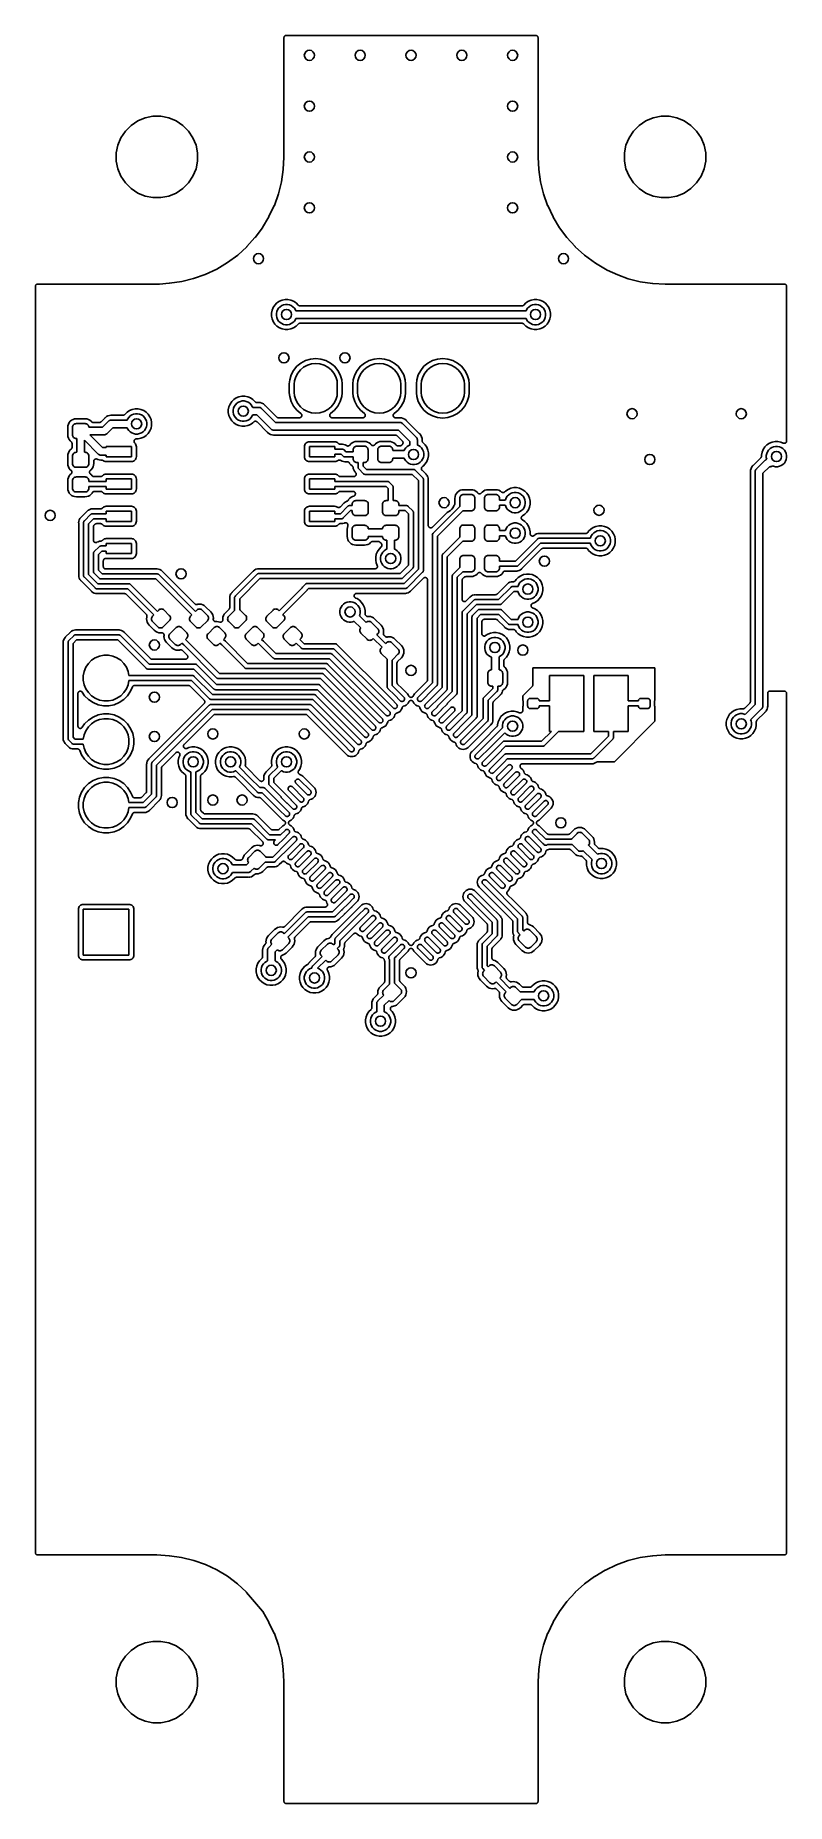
# Model space of a CAD drawing. Extents: x 100.2 to 129.8, y -164.8 to -95.2.
import ezdxf

# ---------------------------------------------------------------- set-up
doc = ezdxf.new("R2010")
doc.units = 0
doc.layers.add('BLACK', color=7, linetype='CONTINUOUS')

msp = doc.modelspace()

# ---------------------------------------------------------------- linework, layer by layer
at = {"layer": 'BLACK', "linetype": 'CONTINUOUS'}
for p, q in [((110, -95.309), (110.001, -95.3)), ((110, -95.31), (110, -95.309)), ((110, -95.309), (110, -95.309)), ((110, -95.309), (110, -95.309)), ((110, -95.309), (110, -95.309)), ((110, -99.999), (110, -95.31)), ((110.001, -95.3), (110.002, -95.291)), ((110.002, -95.29), (110.005, -95.282)), ((110.002, -95.291), (110.002, -95.29)), ((110.002, -95.291), (110.002, -95.291)), ((110.005, -95.282), (110.007, -95.273)), ((110.007, -95.273), (110.008, -95.273)), ((110.008, -95.273), (110.012, -95.265)), ((110.008, -95.273), (110.008, -95.273)), ((110.012, -95.265), (110.016, -95.257)), ((110.016, -95.257), (110.017, -95.256)), ((110.016, -95.257), (110.016, -95.257)), ((110.017, -95.256), (110.022, -95.249)), ((110.022, -95.249), (110.028, -95.243)), ((110.028, -95.243), (110.028, -95.242)), ((110.028, -95.242), (110.029, -95.242)), ((110.029, -95.242), (110.036, -95.237)), ((110.036, -95.237), (110.042, -95.231)), ((110.042, -95.231), (110.043, -95.231)), ((110.043, -95.231), (110.051, -95.226)), ((110.043, -95.231), (110.043, -95.231)), ((110.051, -95.226), (110.059, -95.222)), ((110.059, -95.222), (110.068, -95.219)), ((110.059, -95.222), (110.059, -95.222)), ((110.059, -95.222), (110.059, -95.222)), ((110.068, -95.219), (110.077, -95.217)), ((110.077, -95.217), (110.086, -95.216)), ((110.077, -95.217), (110.077, -95.217)), ((110.077, -95.217), (110.077, -95.217)), ((110.086, -95.216), (110.095, -95.215)), ((110.095, -95.215), (119.905, -95.215)), ((119.905, -95.215), (119.906, -95.215)), ((119.906, -95.215), (119.906, -95.215)), ((119.906, -95.215), (119.906, -95.215)), ((119.906, -95.215), (119.906, -95.215)), ((119.906, -95.215), (119.915, -95.216)), ((119.915, -95.216), (119.924, -95.217)), ((119.924, -95.217), (119.924, -95.217)), ((119.924, -95.217), (119.925, -95.217)), ((119.925, -95.217), (119.933, -95.22)), ((119.933, -95.22), (119.942, -95.222)), ((119.942, -95.222), (119.942, -95.223)), ((119.942, -95.223), (119.942, -95.223)), ((119.942, -95.223), (119.95, -95.227)), ((119.95, -95.227), (119.958, -95.231)), ((119.958, -95.231), (119.958, -95.231)), ((119.958, -95.231), (119.959, -95.232)), ((119.959, -95.232), (119.966, -95.237)), ((119.966, -95.237), (119.972, -95.243)), ((119.972, -95.243), (119.973, -95.243)), ((119.973, -95.243), (119.973, -95.243)), ((119.973, -95.243), (119.979, -95.251)), ((119.979, -95.251), (119.984, -95.257)), ((119.984, -95.257), (119.984, -95.258)), ((119.984, -95.258), (119.984, -95.258)), ((119.984, -95.258), (119.989, -95.266)), ((119.989, -95.266), (119.993, -95.274)), ((119.993, -95.274), (119.993, -95.274)), ((119.993, -95.274), (119.993, -95.274)), ((119.993, -95.274), (119.996, -95.283)), ((119.996, -95.283), (119.998, -95.291)), ((119.998, -95.291), (119.998, -95.292)), ((119.998, -95.292), (119.998, -95.292)), ((119.998, -95.292), (119.999, -95.301)), ((119.999, -95.301), (120, -95.31)), ((120, -95.31), (120, -99.999)), ((103.757, -98.98), (103.98, -98.757)), ((103.98, -98.757), (104.242, -98.582)), ((104.242, -98.582), (104.533, -98.462)), ((104.533, -98.462), (104.842, -98.4)), ((104.842, -98.4), (105.158, -98.4)), ((105.158, -98.4), (105.467, -98.462)), ((105.467, -98.462), (105.758, -98.582)), ((105.758, -98.582), (106.02, -98.757)), ((106.02, -98.757), (106.243, -98.98)), ((123.757, -98.98), (123.98, -98.757)), ((123.98, -98.757), (124.242, -98.582)), ((124.242, -98.582), (124.533, -98.462)), ((124.533, -98.462), (124.842, -98.4)), ((124.842, -98.4), (125.158, -98.4)), ((125.158, -98.4), (125.467, -98.462)), ((125.467, -98.462), (125.758, -98.582)), ((125.758, -98.582), (126.02, -98.757)), ((126.02, -98.757), (126.243, -98.98)), ((103.461, -99.533), (103.582, -99.242)), ((103.582, -99.242), (103.757, -98.98)), ((106.243, -98.98), (106.418, -99.242)), ((106.418, -99.242), (106.539, -99.533)), ((123.461, -99.533), (123.582, -99.242)), ((123.582, -99.242), (123.757, -98.98)), ((126.243, -98.98), (126.418, -99.242)), ((126.418, -99.242), (126.539, -99.533)), ((103.4, -99.842), (103.461, -99.533)), ((103.4, -100.158), (103.4, -99.842)), ((103.461, -100.467), (103.4, -100.158)), ((106.539, -99.533), (106.6, -99.842)), ((106.6, -100.158), (106.539, -100.467)), ((106.6, -99.842), (106.6, -100.158)), ((109.97, -100.488), (110, -100.001)), ((110, -100.001), (110, -99.999)), ((120, -99.999), (120, -100.001)), ((120, -100.001), (120.03, -100.488)), ((123.4, -99.842), (123.461, -99.533)), ((123.4, -100.158), (123.4, -99.842)), ((123.461, -100.467), (123.4, -100.158)), ((126.539, -99.533), (126.6, -99.842)), ((126.6, -100.158), (126.539, -100.467)), ((126.6, -99.842), (126.6, -100.158)), ((103.582, -100.758), (103.461, -100.467)), ((103.757, -101.02), (103.582, -100.758)), ((106.418, -100.758), (106.243, -101.02)), ((106.539, -100.467), (106.418, -100.758)), ((109.9, -100.978), (109.97, -100.492)), ((109.97, -100.492), (109.97, -100.488)), ((120.03, -100.488), (120.03, -100.492)), ((120.03, -100.492), (120.1, -100.977)), ((123.582, -100.758), (123.461, -100.467)), ((123.757, -101.02), (123.582, -100.758)), ((126.418, -100.758), (126.243, -101.02)), ((126.539, -100.467), (126.418, -100.758)), ((103.98, -101.243), (103.757, -101.02)), ((104.242, -101.418), (103.98, -101.243)), ((104.533, -101.539), (104.242, -101.418)), ((104.842, -101.6), (104.533, -101.539)), ((105.467, -101.539), (105.158, -101.6)), ((105.758, -101.418), (105.467, -101.539)), ((106.02, -101.243), (105.758, -101.418)), ((106.243, -101.02), (106.02, -101.243)), ((109.621, -101.908), (109.789, -101.453)), ((109.789, -101.453), (109.791, -101.447)), ((109.791, -101.447), (109.9, -100.982)), ((109.9, -100.982), (109.9, -100.978)), ((120.1, -100.977), (120.101, -100.982)), ((120.101, -100.982), (120.22, -101.448)), ((120.22, -101.448), (120.221, -101.452)), ((120.221, -101.452), (120.379, -101.908)), ((123.98, -101.243), (123.757, -101.02)), ((124.242, -101.418), (123.98, -101.243)), ((124.533, -101.539), (124.242, -101.418)), ((124.842, -101.6), (124.533, -101.539)), ((125.467, -101.539), (125.158, -101.6)), ((125.758, -101.418), (125.467, -101.539)), ((126.02, -101.243), (125.758, -101.418)), ((126.243, -101.02), (126.02, -101.243)), ((105.158, -101.6), (104.842, -101.6)), ((109.411, -102.348), (109.619, -101.912)), ((109.619, -101.912), (109.621, -101.908)), ((120.379, -101.908), (120.381, -101.912)), ((120.381, -101.912), (120.589, -102.358)), ((125.158, -101.6), (124.842, -101.6)), ((108.861, -103.168), (109.149, -102.782)), ((109.149, -102.782), (109.151, -102.778)), ((109.151, -102.778), (109.409, -102.352)), ((109.409, -102.352), (109.411, -102.348)), ((120.589, -102.358), (120.591, -102.362)), ((120.591, -102.362), (120.849, -102.788)), ((120.849, -102.788), (120.851, -102.792)), ((120.851, -102.792), (121.128, -103.168)), ((108.182, -103.858), (108.538, -103.532)), ((108.538, -103.532), (108.542, -103.528)), ((108.542, -103.528), (108.859, -103.172)), ((108.859, -103.172), (108.861, -103.168)), ((121.128, -103.168), (121.132, -103.172)), ((121.132, -103.172), (121.458, -103.528)), ((121.458, -103.528), (121.462, -103.532)), ((121.462, -103.532), (121.828, -103.859)), ((107.363, -104.408), (107.779, -104.151)), ((107.779, -104.151), (107.781, -104.149)), ((107.781, -104.149), (108.178, -103.862)), ((108.178, -103.862), (108.182, -103.858)), ((121.828, -103.859), (121.832, -103.861)), ((121.832, -103.861), (122.258, -104.178)), ((122.258, -104.178), (122.262, -104.181)), ((122.262, -104.181), (122.718, -104.449)), ((100.223, -105.058), (100.227, -105.05)), ((100.227, -105.05), (100.231, -105.042)), ((100.231, -105.042), (100.232, -105.041)), ((100.231, -105.042), (100.231, -105.042)), ((100.232, -105.041), (100.237, -105.034)), ((100.237, -105.034), (100.243, -105.028)), ((100.243, -105.028), (100.243, -105.027)), ((100.243, -105.027), (100.244, -105.027)), ((100.244, -105.027), (100.251, -105.021)), ((100.251, -105.021), (100.257, -105.016)), ((100.257, -105.016), (100.258, -105.016)), ((100.258, -105.016), (100.266, -105.011)), ((100.258, -105.016), (100.258, -105.016)), ((100.266, -105.011), (100.274, -105.007)), ((100.274, -105.007), (100.283, -105.004)), ((100.274, -105.007), (100.274, -105.007)), ((100.274, -105.007), (100.274, -105.007)), ((100.283, -105.004), (100.292, -105.002)), ((100.292, -105.002), (100.301, -105.001)), ((100.292, -105.002), (100.292, -105.002)), ((100.292, -105.002), (100.292, -105.002)), ((100.301, -105.001), (100.31, -105)), ((100.31, -105), (105.098, -105)), ((105.098, -105), (105.102, -105)), ((105.102, -105), (105.488, -104.97)), ((105.488, -104.97), (105.492, -104.97)), ((105.492, -104.97), (105.977, -104.9)), ((105.977, -104.9), (105.983, -104.899)), ((105.983, -104.899), (106.438, -104.78)), ((106.438, -104.78), (106.442, -104.779)), ((106.442, -104.779), (106.898, -104.621)), ((106.898, -104.621), (106.902, -104.619)), ((106.902, -104.619), (107.357, -104.411)), ((107.357, -104.411), (107.363, -104.408)), ((122.718, -104.449), (122.722, -104.451)), ((122.722, -104.451), (123.138, -104.639)), ((123.138, -104.639), (123.142, -104.641)), ((123.142, -104.641), (123.548, -104.789)), ((123.548, -104.789), (123.552, -104.791)), ((123.552, -104.791), (124.018, -104.909)), ((124.018, -104.909), (124.023, -104.91)), ((124.023, -104.91), (124.508, -104.98)), ((124.508, -104.98), (124.512, -104.98)), ((124.512, -104.98), (124.999, -105)), ((124.999, -105), (125.001, -105)), ((125.001, -105), (129.69, -105)), ((129.69, -105), (129.691, -105)), ((129.691, -105), (129.691, -105)), ((129.691, -105), (129.691, -105)), ((129.691, -105), (129.691, -105)), ((129.691, -105), (129.7, -105.001)), ((129.7, -105.001), (129.709, -105.002)), ((129.709, -105.002), (129.709, -105.002)), ((129.709, -105.002), (129.71, -105.002)), ((129.71, -105.002), (129.718, -105.005)), ((129.718, -105.005), (129.727, -105.007)), ((129.727, -105.007), (129.727, -105.008)), ((129.727, -105.008), (129.727, -105.008)), ((129.727, -105.008), (129.735, -105.012)), ((129.735, -105.012), (129.743, -105.016)), ((129.743, -105.016), (129.743, -105.016)), ((129.743, -105.016), (129.744, -105.017)), ((129.744, -105.017), (129.751, -105.022)), ((129.751, -105.022), (129.757, -105.028)), ((129.757, -105.028), (129.758, -105.028)), ((129.758, -105.028), (129.758, -105.029)), ((129.758, -105.029), (129.764, -105.036)), ((129.764, -105.036), (129.769, -105.042)), ((129.769, -105.042), (129.769, -105.043)), ((129.769, -105.043), (129.769, -105.043)), ((129.769, -105.043), (129.774, -105.051)), ((100.215, -105.094), (100.216, -105.085)), ((100.215, -105.094), (100.215, -105.094)), ((100.215, -105.094), (100.215, -105.094)), ((100.215, -105.094), (100.215, -105.094)), ((100.215, -105.095), (100.215, -105.094)), ((100.215, -154.905), (100.215, -105.095)), ((100.216, -105.085), (100.217, -105.076)), ((100.217, -105.075), (100.22, -105.067)), ((100.217, -105.076), (100.217, -105.075)), ((100.217, -105.076), (100.217, -105.076)), ((100.22, -105.067), (100.222, -105.058)), ((100.222, -105.058), (100.223, -105.058)), ((100.223, -105.058), (100.223, -105.058)), ((109.724, -105.742), (109.642, -105.824)), ((109.821, -105.677), (109.724, -105.742)), ((109.928, -105.633), (109.821, -105.677)), ((110.042, -105.61), (109.928, -105.633)), ((110.158, -105.61), (110.042, -105.61)), ((110.272, -105.633), (110.158, -105.61)), ((110.379, -105.677), (110.272, -105.633)), ((110.476, -105.742), (110.379, -105.677)), ((110.563, -105.829), (110.476, -105.742)), ((119.524, -105.742), (119.436, -105.829)), ((119.621, -105.677), (119.524, -105.742)), ((119.728, -105.633), (119.621, -105.677)), ((119.842, -105.61), (119.728, -105.633)), ((119.958, -105.61), (119.842, -105.61)), ((120.072, -105.633), (119.958, -105.61)), ((120.179, -105.677), (120.072, -105.633)), ((120.276, -105.742), (120.179, -105.677)), ((120.358, -105.824), (120.276, -105.742)), ((129.774, -105.051), (129.778, -105.059)), ((129.778, -105.059), (129.778, -105.059)), ((129.778, -105.059), (129.778, -105.059)), ((129.778, -105.059), (129.781, -105.068)), ((129.781, -105.068), (129.783, -105.077)), ((129.783, -105.077), (129.783, -105.077)), ((129.783, -105.077), (129.783, -105.077)), ((129.783, -105.077), (129.784, -105.086)), ((129.784, -105.086), (129.785, -105.095)), ((129.785, -105.095), (129.785, -111.17)), ((109.533, -106.028), (109.51, -106.142)), ((109.51, -106.142), (109.51, -106.258)), ((109.51, -106.258), (109.533, -106.372)), ((109.577, -105.921), (109.533, -106.028)), ((109.533, -106.372), (109.577, -106.479)), ((109.642, -105.824), (109.577, -105.921)), ((109.7, -106.161), (109.715, -106.083)), ((109.7, -106.239), (109.7, -106.161)), ((109.715, -106.317), (109.7, -106.239)), ((109.715, -106.083), (109.746, -106.011)), ((109.746, -106.389), (109.715, -106.317)), ((109.746, -106.011), (109.789, -105.945)), ((109.789, -106.455), (109.746, -106.389)), ((109.789, -105.945), (109.845, -105.889)), ((109.845, -105.889), (109.911, -105.846)), ((109.911, -105.846), (109.983, -105.815)), ((109.983, -105.815), (110.061, -105.8)), ((110.061, -105.8), (110.139, -105.8)), ((110.139, -105.8), (110.217, -105.815)), ((110.217, -105.815), (110.289, -105.846)), ((110.289, -105.846), (110.355, -105.889)), ((110.355, -105.889), (110.411, -105.945)), ((110.411, -105.945), (110.454, -106.011)), ((110.454, -106.389), (110.411, -106.455)), ((110.454, -106.011), (110.471, -106.05)), ((110.471, -106.35), (110.454, -106.389)), ((110.471, -106.05), (119.529, -106.05)), ((119.529, -106.35), (110.471, -106.35)), ((110.565, -105.831), (110.563, -105.829)), ((110.566, -105.832), (110.565, -105.831)), ((110.573, -105.838), (110.566, -105.832)), ((110.566, -105.832), (110.566, -105.832)), ((110.58, -105.843), (110.573, -105.838)), ((110.58, -105.844), (110.58, -105.843)), ((110.588, -105.848), (110.58, -105.844)), ((110.58, -105.844), (110.58, -105.844)), ((110.596, -105.852), (110.588, -105.848)), ((110.597, -105.853), (110.596, -105.852)), ((110.596, -105.852), (110.596, -105.852)), ((110.605, -105.855), (110.597, -105.853)), ((110.613, -105.858), (110.605, -105.855)), ((110.614, -105.858), (110.613, -105.858)), ((110.623, -105.859), (110.614, -105.858)), ((110.614, -105.858), (110.614, -105.858)), ((110.632, -105.86), (110.623, -105.859)), ((110.633, -105.86), (110.632, -105.86)), ((119.367, -105.86), (110.633, -105.86)), ((110.633, -105.86), (110.633, -105.86)), ((110.633, -105.86), (110.633, -105.86)), ((110.633, -105.86), (110.633, -105.86)), ((119.376, -105.859), (119.367, -105.86)), ((119.384, -105.858), (119.376, -105.859)), ((119.385, -105.858), (119.384, -105.858)), ((119.394, -105.856), (119.385, -105.858)), ((119.385, -105.858), (119.385, -105.858)), ((119.402, -105.853), (119.394, -105.856)), ((119.403, -105.853), (119.402, -105.853)), ((119.411, -105.849), (119.403, -105.853)), ((119.403, -105.853), (119.403, -105.853)), ((119.419, -105.845), (119.411, -105.849)), ((119.426, -105.839), (119.419, -105.844)), ((119.419, -105.844), (119.419, -105.844)), ((119.419, -105.844), (119.419, -105.845)), ((119.433, -105.833), (119.426, -105.839)), ((119.434, -105.832), (119.433, -105.833)), ((119.433, -105.833), (119.433, -105.833)), ((119.436, -105.829), (119.434, -105.832)), ((119.529, -106.05), (119.546, -106.011)), ((119.546, -106.389), (119.529, -106.35)), ((119.546, -106.011), (119.589, -105.945)), ((119.589, -106.455), (119.546, -106.389)), ((119.589, -105.945), (119.645, -105.889)), ((119.645, -105.889), (119.711, -105.846)), ((119.711, -105.846), (119.783, -105.815)), ((119.783, -105.815), (119.861, -105.8)), ((119.861, -105.8), (119.939, -105.8)), ((119.939, -105.8), (120.017, -105.815)), ((120.017, -105.815), (120.089, -105.846)), ((120.089, -105.846), (120.155, -105.889)), ((120.155, -105.889), (120.211, -105.945)), ((120.211, -105.945), (120.254, -106.011)), ((120.254, -106.389), (120.211, -106.455)), ((120.254, -106.011), (120.285, -106.083)), ((120.285, -106.317), (120.254, -106.389)), ((120.285, -106.083), (120.3, -106.161)), ((120.3, -106.239), (120.285, -106.317)), ((120.3, -106.161), (120.3, -106.239)), ((120.423, -105.921), (120.358, -105.824)), ((120.467, -106.028), (120.423, -105.921)), ((120.423, -106.479), (120.467, -106.372)), ((120.49, -106.142), (120.467, -106.028)), ((120.467, -106.372), (120.49, -106.258)), ((120.49, -106.258), (120.49, -106.142)), ((109.577, -106.479), (109.642, -106.576)), ((109.642, -106.576), (109.724, -106.658)), ((109.724, -106.658), (109.821, -106.723)), ((109.845, -106.511), (109.789, -106.455)), ((109.821, -106.723), (109.928, -106.767)), ((109.911, -106.554), (109.845, -106.511)), ((109.983, -106.585), (109.911, -106.554)), ((109.928, -106.767), (110.042, -106.79)), ((110.061, -106.6), (109.983, -106.585)), ((110.042, -106.79), (110.158, -106.79)), ((110.139, -106.6), (110.061, -106.6)), ((110.217, -106.585), (110.139, -106.6)), ((110.158, -106.79), (110.272, -106.767)), ((110.289, -106.554), (110.217, -106.585)), ((110.272, -106.767), (110.379, -106.723)), ((110.355, -106.511), (110.289, -106.554)), ((110.411, -106.455), (110.355, -106.511)), ((110.379, -106.723), (110.476, -106.658)), ((110.476, -106.658), (110.564, -106.571)), ((110.564, -106.571), (110.566, -106.568)), ((110.566, -106.568), (110.567, -106.567)), ((110.567, -106.567), (110.574, -106.561)), ((110.567, -106.567), (110.567, -106.567)), ((110.574, -106.561), (110.581, -106.556)), ((110.581, -106.555), (110.589, -106.551)), ((110.581, -106.556), (110.581, -106.555)), ((110.581, -106.556), (110.581, -106.556)), ((110.589, -106.551), (110.597, -106.547)), ((110.597, -106.547), (110.597, -106.547)), ((110.597, -106.547), (110.598, -106.547)), ((110.598, -106.547), (110.606, -106.544)), ((110.606, -106.544), (110.615, -106.542)), ((110.615, -106.542), (110.615, -106.542)), ((110.615, -106.542), (110.616, -106.542)), ((110.616, -106.542), (110.624, -106.541)), ((110.624, -106.541), (110.633, -106.54)), ((110.633, -106.54), (119.367, -106.54)), ((119.367, -106.54), (119.367, -106.54)), ((119.367, -106.54), (119.367, -106.54)), ((119.367, -106.54), (119.367, -106.54)), ((119.367, -106.54), (119.368, -106.54)), ((119.368, -106.54), (119.377, -106.541)), ((119.377, -106.541), (119.386, -106.542)), ((119.386, -106.542), (119.386, -106.542)), ((119.386, -106.542), (119.387, -106.542)), ((119.387, -106.542), (119.395, -106.545)), ((119.395, -106.545), (119.403, -106.547)), ((119.403, -106.547), (119.404, -106.548)), ((119.404, -106.548), (119.404, -106.548)), ((119.404, -106.548), (119.412, -106.552)), ((119.412, -106.552), (119.42, -106.556)), ((119.42, -106.556), (119.42, -106.556)), ((119.42, -106.556), (119.42, -106.557)), ((119.42, -106.557), (119.427, -106.562)), ((119.427, -106.562), (119.434, -106.568)), ((119.434, -106.568), (119.434, -106.568)), ((119.434, -106.568), (119.435, -106.569)), ((119.435, -106.569), (119.437, -106.571)), ((119.437, -106.571), (119.524, -106.658)), ((119.524, -106.658), (119.621, -106.723)), ((119.645, -106.511), (119.589, -106.455)), ((119.621, -106.723), (119.728, -106.767)), ((119.711, -106.554), (119.645, -106.511)), ((119.783, -106.585), (119.711, -106.554)), ((119.728, -106.767), (119.842, -106.79)), ((119.861, -106.6), (119.783, -106.585)), ((119.842, -106.79), (119.958, -106.79)), ((119.939, -106.6), (119.861, -106.6)), ((120.017, -106.585), (119.939, -106.6)), ((119.958, -106.79), (120.072, -106.767)), ((120.089, -106.554), (120.017, -106.585)), ((120.072, -106.767), (120.179, -106.723)), ((120.155, -106.511), (120.089, -106.554)), ((120.211, -106.455), (120.155, -106.511)), ((120.179, -106.723), (120.276, -106.658)), ((120.276, -106.658), (120.358, -106.576)), ((120.358, -106.576), (120.423, -106.479)), ((110.381, -108.394), (110.285, -108.575)), ((110.511, -108.236), (110.381, -108.394)), ((110.461, -108.648), (110.54, -108.5)), ((110.669, -108.106), (110.511, -108.236)), ((110.54, -108.5), (110.646, -108.371)), ((110.646, -108.371), (110.775, -108.265)), ((110.85, -108.01), (110.669, -108.106)), ((110.775, -108.265), (110.923, -108.186)), ((111.046, -107.95), (110.85, -108.01)), ((110.923, -108.186), (111.083, -108.137)), ((111.25, -107.93), (111.046, -107.95)), ((111.083, -108.137), (111.25, -108.121)), ((111.454, -107.95), (111.25, -107.93)), ((111.25, -108.121), (111.417, -108.137)), ((111.417, -108.137), (111.577, -108.186)), ((111.65, -108.01), (111.454, -107.95)), ((111.577, -108.186), (111.725, -108.265)), ((111.831, -108.106), (111.65, -108.01)), ((111.725, -108.265), (111.854, -108.371)), ((111.989, -108.236), (111.831, -108.106)), ((111.854, -108.371), (111.96, -108.5)), ((111.96, -108.5), (112.039, -108.648)), ((112.119, -108.394), (111.989, -108.236)), ((112.215, -108.575), (112.119, -108.394)), ((112.881, -108.394), (112.785, -108.575)), ((113.011, -108.236), (112.881, -108.394)), ((112.961, -108.648), (113.04, -108.5)), ((113.169, -108.106), (113.011, -108.236)), ((113.04, -108.5), (113.146, -108.371)), ((113.146, -108.371), (113.275, -108.265)), ((113.35, -108.01), (113.169, -108.106)), ((113.275, -108.265), (113.423, -108.186)), ((113.546, -107.95), (113.35, -108.01)), ((113.423, -108.186), (113.583, -108.137)), ((113.75, -107.93), (113.546, -107.95)), ((113.583, -108.137), (113.75, -108.121)), ((113.954, -107.95), (113.75, -107.93)), ((113.75, -108.121), (113.917, -108.137)), ((113.917, -108.137), (114.077, -108.186)), ((114.15, -108.01), (113.954, -107.95)), ((114.077, -108.186), (114.225, -108.265)), ((114.331, -108.106), (114.15, -108.01)), ((114.225, -108.265), (114.354, -108.371)), ((114.489, -108.236), (114.331, -108.106)), ((114.354, -108.371), (114.46, -108.5)), ((114.46, -108.5), (114.539, -108.648)), ((114.619, -108.394), (114.489, -108.236)), ((114.715, -108.575), (114.619, -108.394)), ((115.381, -108.394), (115.285, -108.575)), ((115.511, -108.236), (115.381, -108.394)), ((115.461, -108.648), (115.54, -108.5)), ((115.669, -108.106), (115.511, -108.236)), ((115.54, -108.5), (115.646, -108.371)), ((115.646, -108.371), (115.775, -108.265)), ((115.85, -108.01), (115.669, -108.106)), ((115.775, -108.265), (115.923, -108.186)), ((116.046, -107.95), (115.85, -108.01)), ((115.923, -108.186), (116.083, -108.137)), ((116.25, -107.93), (116.046, -107.95)), ((116.083, -108.137), (116.25, -108.121)), ((116.454, -107.95), (116.25, -107.93)), ((116.25, -108.121), (116.417, -108.137)), ((116.417, -108.137), (116.577, -108.186)), ((116.65, -108.01), (116.454, -107.95)), ((116.577, -108.186), (116.725, -108.265)), ((116.831, -108.106), (116.65, -108.01)), ((116.725, -108.265), (116.854, -108.371)), ((116.989, -108.236), (116.831, -108.106)), ((116.854, -108.371), (116.96, -108.5)), ((116.96, -108.5), (117.039, -108.648)), ((117.119, -108.394), (116.989, -108.236)), ((117.215, -108.575), (117.119, -108.394)), ((110.225, -108.771), (110.21, -108.924)), ((110.21, -108.924), (110.21, -109.276)), ((110.285, -108.575), (110.225, -108.771)), ((110.4, -108.933), (110.412, -108.808)), ((110.4, -109.267), (110.4, -108.933)), ((110.412, -108.808), (110.461, -108.648)), ((112.039, -108.648), (112.088, -108.808)), ((112.088, -108.808), (112.1, -108.933)), ((112.1, -108.933), (112.1, -109.267)), ((112.275, -108.771), (112.215, -108.575)), ((112.29, -108.924), (112.275, -108.771)), ((112.29, -109.276), (112.29, -108.924)), ((112.725, -108.771), (112.71, -108.924)), ((112.71, -108.924), (112.71, -109.276)), ((112.785, -108.575), (112.725, -108.771)), ((112.9, -108.933), (112.912, -108.808)), ((112.9, -109.267), (112.9, -108.933)), ((112.912, -108.808), (112.961, -108.648)), ((114.539, -108.648), (114.588, -108.808)), ((114.588, -108.808), (114.6, -108.933)), ((114.6, -108.933), (114.6, -109.267)), ((114.775, -108.771), (114.715, -108.575)), ((114.79, -108.924), (114.775, -108.771)), ((114.79, -109.276), (114.79, -108.924)), ((115.225, -108.771), (115.21, -108.924)), ((115.21, -108.924), (115.21, -109.276)), ((115.285, -108.575), (115.225, -108.771)), ((115.4, -108.933), (115.412, -108.808)), ((115.4, -109.267), (115.4, -108.933)), ((115.412, -108.808), (115.461, -108.648)), ((117.039, -108.648), (117.088, -108.808)), ((117.088, -108.808), (117.1, -108.933)), ((117.1, -108.933), (117.1, -109.267)), ((117.275, -108.771), (117.215, -108.575)), ((117.29, -108.924), (117.275, -108.771)), ((117.29, -109.276), (117.29, -108.924)), ((104.142, -109.91), (104.028, -109.933)), ((104.258, -109.91), (104.142, -109.91)), ((104.372, -109.933), (104.258, -109.91)), ((107.833, -109.828), (107.81, -109.942)), ((107.877, -109.721), (107.833, -109.828)), ((107.942, -109.624), (107.877, -109.721)), ((108.024, -109.542), (107.942, -109.624)), ((108, -109.961), (108.015, -109.883)), ((108.015, -109.883), (108.046, -109.811)), ((108.121, -109.477), (108.024, -109.542)), ((108.046, -109.811), (108.089, -109.745)), ((108.089, -109.745), (108.145, -109.689)), ((108.228, -109.433), (108.121, -109.477)), ((108.145, -109.689), (108.211, -109.646)), ((108.211, -109.646), (108.283, -109.615)), ((108.342, -109.41), (108.228, -109.433)), ((108.283, -109.615), (108.361, -109.6)), ((108.458, -109.41), (108.342, -109.41)), ((108.361, -109.6), (108.439, -109.6)), ((108.439, -109.6), (108.517, -109.615)), ((108.572, -109.433), (108.458, -109.41)), ((108.517, -109.615), (108.589, -109.646)), ((108.679, -109.477), (108.572, -109.433)), ((108.589, -109.646), (108.655, -109.689)), ((108.655, -109.689), (108.711, -109.745)), ((108.776, -109.542), (108.679, -109.477)), ((108.711, -109.745), (108.754, -109.811)), ((108.754, -109.811), (108.771, -109.85)), ((108.771, -109.85), (108.993, -109.85)), ((108.863, -109.629), (108.776, -109.542)), ((108.865, -109.631), (108.863, -109.629)), ((108.866, -109.632), (108.865, -109.631)), ((108.873, -109.638), (108.866, -109.632)), ((108.866, -109.632), (108.866, -109.632)), ((108.88, -109.643), (108.873, -109.638)), ((108.88, -109.644), (108.88, -109.643)), ((108.888, -109.648), (108.88, -109.644)), ((108.88, -109.644), (108.88, -109.644)), ((108.896, -109.652), (108.888, -109.648)), ((108.897, -109.653), (108.896, -109.652)), ((108.896, -109.652), (108.896, -109.652)), ((108.905, -109.655), (108.897, -109.653)), ((108.913, -109.658), (108.905, -109.655)), ((108.914, -109.658), (108.913, -109.658)), ((108.923, -109.659), (108.914, -109.658)), ((108.914, -109.658), (108.914, -109.658)), ((108.932, -109.66), (108.923, -109.659)), ((108.933, -109.66), (108.932, -109.66)), ((108.979, -109.66), (108.933, -109.66)), ((108.933, -109.66), (108.933, -109.66)), ((108.933, -109.66), (108.933, -109.66)), ((108.933, -109.66), (108.933, -109.66)), ((108.983, -109.66), (108.979, -109.66)), ((108.987, -109.66), (108.983, -109.66)), ((108.988, -109.66), (108.987, -109.66)), ((109, -109.658), (108.988, -109.66)), ((108.993, -109.85), (109, -109.849)), ((109.012, -109.66), (109, -109.658)), ((109, -109.849), (109.007, -109.85)), ((109.007, -109.85), (109.007, -109.85)), ((109.007, -109.85), (109.029, -109.852)), ((109.067, -109.665), (109.012, -109.66)), ((109.012, -109.66), (109.012, -109.66)), ((109.029, -109.852), (109.058, -109.861)), ((109.058, -109.861), (109.084, -109.875)), ((109.131, -109.684), (109.067, -109.665)), ((109.084, -109.875), (109.107, -109.893)), ((109.107, -109.893), (109.111, -109.899)), ((109.111, -109.899), (109.662, -110.45)), ((109.19, -109.716), (109.131, -109.684)), ((109.242, -109.758), (109.19, -109.716)), ((109.249, -109.768), (109.242, -109.758)), ((109.252, -109.771), (109.249, -109.768)), ((109.255, -109.774), (109.252, -109.771)), ((109.256, -109.775), (109.255, -109.774)), ((109.713, -110.232), (109.256, -109.775)), ((110.21, -109.276), (110.225, -109.429)), ((110.225, -109.429), (110.285, -109.625)), ((110.285, -109.625), (110.381, -109.806)), ((110.381, -109.806), (110.511, -109.964)), ((110.412, -109.392), (110.4, -109.267)), ((110.461, -109.552), (110.412, -109.392)), ((110.54, -109.7), (110.461, -109.552)), ((110.646, -109.829), (110.54, -109.7)), ((110.775, -109.935), (110.646, -109.829)), ((111.854, -109.829), (111.725, -109.935)), ((111.96, -109.7), (111.854, -109.829)), ((112.039, -109.552), (111.96, -109.7)), ((111.989, -109.964), (112.119, -109.806)), ((112.088, -109.392), (112.039, -109.552)), ((112.1, -109.267), (112.088, -109.392)), ((112.119, -109.806), (112.215, -109.625)), ((112.215, -109.625), (112.275, -109.429)), ((112.275, -109.429), (112.29, -109.276)), ((112.71, -109.276), (112.725, -109.429)), ((112.725, -109.429), (112.785, -109.625)), ((112.785, -109.625), (112.881, -109.806)), ((112.881, -109.806), (113.011, -109.964)), ((112.912, -109.392), (112.9, -109.267)), ((112.961, -109.552), (112.912, -109.392)), ((113.04, -109.7), (112.961, -109.552)), ((113.146, -109.829), (113.04, -109.7)), ((113.275, -109.935), (113.146, -109.829)), ((114.354, -109.829), (114.225, -109.935)), ((114.46, -109.7), (114.354, -109.829)), ((114.539, -109.552), (114.46, -109.7)), ((114.489, -109.964), (114.619, -109.806)), ((114.588, -109.392), (114.539, -109.552)), ((114.6, -109.267), (114.588, -109.392)), ((114.619, -109.806), (114.715, -109.625)), ((114.715, -109.625), (114.775, -109.429)), ((114.775, -109.429), (114.79, -109.276)), ((115.21, -109.276), (115.225, -109.429)), ((115.225, -109.429), (115.285, -109.625)), ((115.285, -109.625), (115.381, -109.806)), ((115.381, -109.806), (115.511, -109.964)), ((115.412, -109.392), (115.4, -109.267)), ((115.461, -109.552), (115.412, -109.392)), ((115.54, -109.7), (115.461, -109.552)), ((115.646, -109.829), (115.54, -109.7)), ((115.775, -109.935), (115.646, -109.829)), ((116.854, -109.829), (116.725, -109.935)), ((116.96, -109.7), (116.854, -109.829)), ((117.039, -109.552), (116.96, -109.7)), ((116.989, -109.964), (117.119, -109.806)), ((117.088, -109.392), (117.039, -109.552)), ((117.1, -109.267), (117.088, -109.392)), ((117.119, -109.806), (117.215, -109.625)), ((117.215, -109.625), (117.275, -109.429)), ((117.275, -109.429), (117.29, -109.276)), ((101.496, -110.571), (101.489, -110.642)), ((101.515, -110.508), (101.496, -110.571)), ((101.546, -110.449), (101.515, -110.508)), ((101.588, -110.398), (101.546, -110.449)), ((101.639, -110.356), (101.588, -110.398)), ((101.698, -110.325), (101.639, -110.356)), ((101.68, -110.637), (101.683, -110.609)), ((101.683, -110.609), (101.691, -110.581)), ((101.691, -110.581), (101.705, -110.556)), ((101.761, -110.306), (101.698, -110.325)), ((101.705, -110.556), (101.723, -110.533)), ((101.723, -110.533), (101.746, -110.515)), ((101.746, -110.515), (101.771, -110.501)), ((101.832, -110.299), (101.761, -110.306)), ((101.771, -110.501), (101.799, -110.493)), ((101.799, -110.493), (101.828, -110.49)), ((101.828, -110.49), (102.172, -110.49)), ((102.168, -110.299), (101.832, -110.299)), ((102.239, -110.306), (102.168, -110.299)), ((102.172, -110.49), (102.201, -110.493)), ((102.201, -110.493), (102.229, -110.501)), ((102.229, -110.501), (102.254, -110.515)), ((102.302, -110.325), (102.239, -110.306)), ((102.254, -110.515), (102.277, -110.533)), ((102.277, -110.533), (102.295, -110.556)), ((102.295, -110.556), (102.309, -110.581)), ((102.361, -110.356), (102.302, -110.325)), ((102.309, -110.581), (102.317, -110.609)), ((102.317, -110.609), (102.32, -110.635)), ((102.412, -110.398), (102.361, -110.356)), ((102.422, -110.41), (102.412, -110.398)), ((102.425, -110.413), (102.422, -110.41)), ((102.427, -110.416), (102.425, -110.413)), ((102.431, -110.42), (102.427, -110.416)), ((102.435, -110.423), (102.431, -110.42)), ((102.438, -110.426), (102.435, -110.423)), ((102.441, -110.428), (102.438, -110.426)), ((102.446, -110.431), (102.441, -110.428)), ((102.45, -110.434), (102.446, -110.431)), ((102.454, -110.435), (102.45, -110.434)), ((102.458, -110.437), (102.454, -110.435)), ((102.463, -110.439), (102.458, -110.437)), ((102.467, -110.441), (102.463, -110.439)), ((102.471, -110.442), (102.467, -110.441)), ((102.475, -110.443), (102.471, -110.442)), ((102.48, -110.443), (102.475, -110.443)), ((102.485, -110.445), (102.48, -110.443)), ((102.49, -110.445), (102.485, -110.445)), ((102.494, -110.445), (102.49, -110.445)), ((102.495, -110.445), (102.494, -110.445)), ((102.735, -110.445), (102.495, -110.445)), ((102.744, -110.444), (102.735, -110.445)), ((102.752, -110.443), (102.744, -110.444)), ((102.753, -110.443), (102.752, -110.443)), ((102.762, -110.441), (102.753, -110.443)), ((102.753, -110.443), (102.753, -110.443)), ((102.77, -110.438), (102.762, -110.441)), ((102.771, -110.438), (102.77, -110.438)), ((102.779, -110.434), (102.771, -110.438)), ((102.771, -110.438), (102.771, -110.438)), ((102.787, -110.43), (102.779, -110.434)), ((102.794, -110.424), (102.787, -110.429)), ((102.787, -110.429), (102.787, -110.429)), ((102.787, -110.429), (102.787, -110.43)), ((102.801, -110.418), (102.794, -110.424)), ((102.802, -110.417), (102.801, -110.418)), ((102.944, -110.275), (102.802, -110.417)), ((102.802, -110.417), (102.802, -110.417)), ((102.802, -110.417), (102.802, -110.417)), ((102.802, -110.417), (102.802, -110.417)), ((102.853, -110.635), (103.089, -110.399)), ((102.947, -110.272), (102.944, -110.275)), ((102.95, -110.269), (102.947, -110.272)), ((102.951, -110.268), (102.95, -110.269)), ((102.958, -110.258), (102.951, -110.268)), ((103.01, -110.216), (102.958, -110.258)), ((103.069, -110.184), (103.01, -110.216)), ((103.133, -110.165), (103.069, -110.184)), ((103.089, -110.399), (103.093, -110.393)), ((103.093, -110.393), (103.109, -110.381)), ((103.109, -110.381), (103.116, -110.375)), ((103.116, -110.375), (103.142, -110.361)), ((103.188, -110.16), (103.133, -110.165)), ((103.142, -110.361), (103.154, -110.357)), ((103.154, -110.357), (103.171, -110.352)), ((103.171, -110.352), (103.193, -110.35)), ((103.2, -110.158), (103.188, -110.16)), ((103.188, -110.16), (103.188, -110.16)), ((103.193, -110.35), (103.2, -110.349)), ((103.193, -110.35), (103.193, -110.35)), ((103.212, -110.16), (103.2, -110.158)), ((103.2, -110.349), (103.207, -110.35)), ((103.207, -110.35), (103.829, -110.35)), ((103.216, -110.16), (103.212, -110.16)), ((103.22, -110.16), (103.216, -110.16)), ((103.221, -110.16), (103.22, -110.16)), ((103.667, -110.16), (103.221, -110.16)), ((103.676, -110.159), (103.667, -110.16)), ((103.684, -110.158), (103.676, -110.159)), ((103.685, -110.158), (103.684, -110.158)), ((103.694, -110.156), (103.685, -110.158)), ((103.685, -110.158), (103.685, -110.158)), ((103.702, -110.153), (103.694, -110.156)), ((103.703, -110.153), (103.702, -110.153)), ((103.711, -110.149), (103.703, -110.153)), ((103.703, -110.153), (103.703, -110.153)), ((103.719, -110.145), (103.711, -110.149)), ((103.726, -110.139), (103.719, -110.144)), ((103.719, -110.144), (103.719, -110.144)), ((103.719, -110.144), (103.719, -110.145)), ((103.733, -110.133), (103.726, -110.139)), ((103.734, -110.132), (103.733, -110.133)), ((103.733, -110.133), (103.733, -110.133)), ((103.736, -110.129), (103.734, -110.132)), ((103.824, -110.042), (103.736, -110.129)), ((103.921, -109.977), (103.824, -110.042)), ((103.829, -110.35), (103.846, -110.311)), ((103.846, -110.311), (103.889, -110.245)), ((103.889, -110.245), (103.945, -110.189)), ((104.028, -109.933), (103.921, -109.977)), ((103.945, -110.189), (104.011, -110.146)), ((104.011, -110.146), (104.083, -110.115)), ((104.083, -110.115), (104.161, -110.1)), ((104.161, -110.1), (104.239, -110.1)), ((104.239, -110.1), (104.317, -110.115)), ((104.317, -110.115), (104.389, -110.146)), ((104.479, -109.977), (104.372, -109.933)), ((104.389, -110.146), (104.455, -110.189)), ((104.455, -110.189), (104.511, -110.245)), ((104.576, -110.042), (104.479, -109.977)), ((104.511, -110.245), (104.554, -110.311)), ((104.554, -110.311), (104.585, -110.383)), ((104.658, -110.124), (104.576, -110.042)), ((104.585, -110.383), (104.6, -110.461)), ((104.6, -110.539), (104.585, -110.617)), ((104.6, -110.461), (104.6, -110.539)), ((104.723, -110.221), (104.658, -110.124)), ((104.767, -110.328), (104.723, -110.221)), ((104.79, -110.442), (104.767, -110.328)), ((104.767, -110.672), (104.79, -110.558)), ((104.79, -110.558), (104.79, -110.442)), ((107.81, -109.942), (107.81, -110.058)), ((107.81, -110.058), (107.833, -110.172)), ((107.833, -110.172), (107.877, -110.279)), ((107.877, -110.279), (107.942, -110.376)), ((107.942, -110.376), (108.024, -110.458)), ((108, -110.039), (108, -109.961)), ((108.015, -110.117), (108, -110.039)), ((108.046, -110.189), (108.015, -110.117)), ((108.024, -110.458), (108.121, -110.523)), ((108.089, -110.255), (108.046, -110.189)), ((108.145, -110.311), (108.089, -110.255)), ((108.121, -110.523), (108.228, -110.567)), ((108.211, -110.354), (108.145, -110.311)), ((108.283, -110.385), (108.211, -110.354)), ((108.228, -110.567), (108.342, -110.59)), ((108.361, -110.4), (108.283, -110.385)), ((108.342, -110.59), (108.458, -110.59)), ((108.439, -110.4), (108.361, -110.4)), ((108.517, -110.385), (108.439, -110.4)), ((108.458, -110.59), (108.572, -110.567)), ((108.589, -110.354), (108.517, -110.385)), ((108.572, -110.567), (108.679, -110.523)), ((108.655, -110.311), (108.589, -110.354)), ((108.711, -110.255), (108.655, -110.311)), ((108.679, -110.523), (108.776, -110.458)), ((108.754, -110.189), (108.711, -110.255)), ((108.771, -110.15), (108.754, -110.189)), ((108.938, -110.15), (108.771, -110.15)), ((108.776, -110.458), (108.81, -110.425)), ((108.81, -110.425), (108.81, -110.424)), ((108.81, -110.424), (108.81, -110.424)), ((108.81, -110.424), (108.81, -110.424)), ((108.81, -110.424), (108.811, -110.424)), ((108.811, -110.424), (108.817, -110.418)), ((108.817, -110.418), (108.824, -110.413)), ((108.824, -110.413), (108.825, -110.412)), ((108.825, -110.412), (108.833, -110.408)), ((108.825, -110.412), (108.825, -110.412)), ((108.833, -110.408), (108.841, -110.404)), ((108.841, -110.404), (108.85, -110.401)), ((108.841, -110.404), (108.841, -110.404)), ((108.841, -110.404), (108.841, -110.404)), ((108.85, -110.401), (108.859, -110.399)), ((108.859, -110.399), (108.868, -110.398)), ((108.859, -110.399), (108.859, -110.399)), ((108.859, -110.399), (108.859, -110.399)), ((108.868, -110.398), (108.877, -110.397)), ((108.877, -110.397), (108.877, -110.397)), ((108.877, -110.397), (108.878, -110.397)), ((108.878, -110.397), (108.887, -110.398)), ((108.887, -110.398), (108.896, -110.399)), ((108.896, -110.399), (108.896, -110.399)), ((108.896, -110.399), (108.896, -110.399)), ((108.896, -110.399), (108.905, -110.402)), ((108.905, -110.402), (108.913, -110.404)), ((108.913, -110.404), (108.914, -110.404)), ((108.914, -110.404), (108.914, -110.405)), ((108.914, -110.405), (108.922, -110.409)), ((108.922, -110.409), (108.93, -110.413)), ((108.93, -110.413), (108.93, -110.413)), ((108.93, -110.413), (108.93, -110.413)), ((108.93, -110.413), (108.937, -110.419)), ((108.937, -110.419), (108.944, -110.425)), ((109.489, -110.701), (108.938, -110.15)), ((108.944, -110.425), (109.344, -110.825)), ((109.662, -110.45), (114.557, -110.45)), ((109.72, -110.238), (109.713, -110.232)), ((109.727, -110.243), (109.72, -110.238)), ((109.727, -110.244), (109.727, -110.243)), ((109.735, -110.248), (109.727, -110.244)), ((109.727, -110.244), (109.727, -110.244)), ((109.743, -110.252), (109.735, -110.248)), ((109.744, -110.253), (109.743, -110.252)), ((109.743, -110.252), (109.743, -110.252)), ((109.752, -110.255), (109.744, -110.253)), ((109.76, -110.258), (109.752, -110.255)), ((109.761, -110.258), (109.76, -110.258)), ((109.77, -110.259), (109.761, -110.258)), ((109.761, -110.258), (109.761, -110.258)), ((109.779, -110.26), (109.77, -110.259)), ((109.78, -110.26), (109.779, -110.26)), ((110.606, -110.26), (109.78, -110.26)), ((109.78, -110.26), (109.78, -110.26)), ((109.78, -110.26), (109.78, -110.26)), ((109.78, -110.26), (109.78, -110.26)), ((110.511, -109.964), (110.667, -110.092)), ((110.611, -110.26), (110.606, -110.26)), ((110.615, -110.26), (110.611, -110.26)), ((110.62, -110.259), (110.615, -110.26)), ((110.625, -110.258), (110.62, -110.259)), ((110.629, -110.257), (110.625, -110.258)), ((110.633, -110.256), (110.629, -110.257)), ((110.638, -110.254), (110.633, -110.256)), ((110.642, -110.253), (110.638, -110.254)), ((110.646, -110.251), (110.642, -110.253)), ((110.651, -110.249), (110.646, -110.251)), ((110.655, -110.246), (110.651, -110.249)), ((110.659, -110.244), (110.655, -110.246)), ((110.662, -110.241), (110.659, -110.244)), ((110.666, -110.239), (110.662, -110.241)), ((110.67, -110.235), (110.666, -110.239)), ((110.667, -110.092), (110.668, -110.092)), ((110.668, -110.092), (110.671, -110.096)), ((110.673, -110.232), (110.67, -110.235)), ((110.671, -110.096), (110.674, -110.099)), ((110.676, -110.229), (110.673, -110.232)), ((110.674, -110.099), (110.677, -110.102)), ((110.679, -110.226), (110.676, -110.229)), ((110.677, -110.102), (110.681, -110.106)), ((110.682, -110.222), (110.679, -110.226)), ((110.681, -110.106), (110.683, -110.109)), ((110.685, -110.218), (110.682, -110.222)), ((110.683, -110.109), (110.686, -110.113)), ((110.687, -110.214), (110.685, -110.218)), ((110.686, -110.113), (110.688, -110.117)), ((110.69, -110.21), (110.687, -110.214)), ((110.688, -110.117), (110.691, -110.121)), ((110.692, -110.206), (110.69, -110.21)), ((110.691, -110.121), (110.692, -110.125)), ((110.692, -110.125), (110.694, -110.129)), ((110.694, -110.202), (110.692, -110.206)), ((110.694, -110.129), (110.696, -110.134)), ((110.695, -110.198), (110.694, -110.202)), ((110.697, -110.193), (110.695, -110.198)), ((110.696, -110.134), (110.697, -110.138)), ((110.697, -110.138), (110.698, -110.143)), ((110.698, -110.189), (110.697, -110.193)), ((110.698, -110.143), (110.7, -110.147)), ((110.699, -110.184), (110.698, -110.189)), ((110.7, -110.18), (110.699, -110.184)), ((110.7, -110.147), (110.7, -110.152)), ((110.7, -110.152), (110.701, -110.157)), ((110.701, -110.175), (110.7, -110.18)), ((110.701, -110.157), (110.701, -110.161)), ((110.701, -110.161), (110.701, -110.166)), ((110.701, -110.166), (110.701, -110.17)), ((110.701, -110.17), (110.701, -110.175)), ((110.923, -110.014), (110.775, -109.935)), ((111.083, -110.063), (110.923, -110.014)), ((111.25, -110.079), (111.083, -110.063)), ((111.417, -110.063), (111.25, -110.079)), ((111.577, -110.014), (111.417, -110.063)), ((111.725, -109.935), (111.577, -110.014)), ((111.799, -110.155), (111.8, -110.151)), ((111.799, -110.16), (111.799, -110.155)), ((111.799, -110.164), (111.799, -110.16)), ((111.799, -110.169), (111.799, -110.164)), ((111.799, -110.174), (111.799, -110.169)), ((111.8, -110.178), (111.799, -110.174)), ((111.8, -110.151), (111.801, -110.146)), ((111.8, -110.183), (111.8, -110.178)), ((111.802, -110.187), (111.8, -110.183)), ((111.801, -110.146), (111.802, -110.142)), ((111.802, -110.142), (111.803, -110.137)), ((111.803, -110.192), (111.802, -110.187)), ((111.803, -110.137), (111.805, -110.133)), ((111.804, -110.196), (111.803, -110.192)), ((111.806, -110.201), (111.804, -110.196)), ((111.805, -110.133), (111.806, -110.128)), ((111.806, -110.128), (111.808, -110.124)), ((111.808, -110.205), (111.806, -110.201)), ((111.808, -110.124), (111.81, -110.12)), ((111.81, -110.209), (111.808, -110.205)), ((111.81, -110.12), (111.813, -110.116)), ((111.812, -110.213), (111.81, -110.209)), ((111.814, -110.217), (111.812, -110.213)), ((111.813, -110.116), (111.815, -110.112)), ((111.817, -110.221), (111.814, -110.217)), ((111.815, -110.112), (111.818, -110.108)), ((111.82, -110.225), (111.817, -110.221)), ((111.818, -110.108), (111.82, -110.105)), ((111.82, -110.105), (111.824, -110.101)), ((111.823, -110.228), (111.82, -110.225)), ((111.826, -110.231), (111.823, -110.228)), ((111.824, -110.101), (111.827, -110.098)), ((111.83, -110.235), (111.826, -110.231)), ((111.827, -110.098), (111.83, -110.095)), ((111.83, -110.095), (111.833, -110.092)), ((111.833, -110.238), (111.83, -110.235)), ((111.833, -110.092), (111.989, -109.964)), ((111.837, -110.24), (111.833, -110.238)), ((111.84, -110.243), (111.837, -110.24)), ((111.844, -110.246), (111.84, -110.243)), ((111.848, -110.248), (111.844, -110.246)), ((111.852, -110.25), (111.848, -110.248)), ((111.856, -110.252), (111.852, -110.25)), ((111.861, -110.254), (111.856, -110.252)), ((111.865, -110.256), (111.861, -110.254)), ((111.87, -110.257), (111.865, -110.256)), ((111.874, -110.258), (111.87, -110.257)), ((111.879, -110.258), (111.874, -110.258)), ((111.883, -110.259), (111.879, -110.258)), ((111.888, -110.259), (111.883, -110.259)), ((111.892, -110.26), (111.888, -110.259)), ((111.894, -110.26), (111.892, -110.26)), ((113.106, -110.26), (111.894, -110.26)), ((113.011, -109.964), (113.167, -110.092)), ((113.111, -110.26), (113.106, -110.26)), ((113.115, -110.26), (113.111, -110.26)), ((113.12, -110.259), (113.115, -110.26)), ((113.125, -110.258), (113.12, -110.259)), ((113.129, -110.257), (113.125, -110.258)), ((113.133, -110.256), (113.129, -110.257)), ((113.138, -110.254), (113.133, -110.256)), ((113.142, -110.253), (113.138, -110.254)), ((113.146, -110.251), (113.142, -110.253)), ((113.151, -110.249), (113.146, -110.251)), ((113.155, -110.246), (113.151, -110.249)), ((113.159, -110.244), (113.155, -110.246)), ((113.162, -110.241), (113.159, -110.244)), ((113.166, -110.239), (113.162, -110.241)), ((113.17, -110.235), (113.166, -110.239)), ((113.167, -110.092), (113.168, -110.092)), ((113.168, -110.092), (113.171, -110.096)), ((113.173, -110.232), (113.17, -110.235)), ((113.171, -110.096), (113.174, -110.099)), ((113.176, -110.229), (113.173, -110.232)), ((113.174, -110.099), (113.177, -110.102)), ((113.179, -110.226), (113.176, -110.229)), ((113.177, -110.102), (113.181, -110.106)), ((113.182, -110.222), (113.179, -110.226)), ((113.181, -110.106), (113.183, -110.109)), ((113.185, -110.218), (113.182, -110.222)), ((113.183, -110.109), (113.186, -110.113)), ((113.187, -110.214), (113.185, -110.218)), ((113.186, -110.113), (113.188, -110.117)), ((113.19, -110.21), (113.187, -110.214)), ((113.188, -110.117), (113.191, -110.121)), ((113.192, -110.206), (113.19, -110.21)), ((113.191, -110.121), (113.192, -110.125)), ((113.192, -110.125), (113.194, -110.129)), ((113.194, -110.202), (113.192, -110.206)), ((113.194, -110.129), (113.196, -110.134)), ((113.195, -110.198), (113.194, -110.202)), ((113.197, -110.193), (113.195, -110.198)), ((113.196, -110.134), (113.197, -110.138)), ((113.197, -110.138), (113.198, -110.143)), ((113.198, -110.189), (113.197, -110.193)), ((113.198, -110.143), (113.2, -110.147)), ((113.199, -110.184), (113.198, -110.189)), ((113.2, -110.18), (113.199, -110.184)), ((113.2, -110.147), (113.2, -110.152)), ((113.2, -110.152), (113.201, -110.157)), ((113.201, -110.175), (113.2, -110.18)), ((113.201, -110.157), (113.201, -110.161)), ((113.201, -110.161), (113.201, -110.166)), ((113.201, -110.166), (113.201, -110.17)), ((113.201, -110.17), (113.201, -110.175)), ((113.423, -110.014), (113.275, -109.935)), ((113.583, -110.063), (113.423, -110.014)), ((113.75, -110.079), (113.583, -110.063)), ((113.917, -110.063), (113.75, -110.079)), ((114.077, -110.014), (113.917, -110.063)), ((114.225, -109.935), (114.077, -110.014)), ((114.299, -110.155), (114.3, -110.151)), ((114.299, -110.16), (114.299, -110.155)), ((114.299, -110.164), (114.299, -110.16)), ((114.299, -110.169), (114.299, -110.164)), ((114.299, -110.174), (114.299, -110.169)), ((114.3, -110.178), (114.299, -110.174)), ((114.3, -110.151), (114.301, -110.146)), ((114.3, -110.183), (114.3, -110.178)), ((114.302, -110.187), (114.3, -110.183)), ((114.301, -110.146), (114.302, -110.142)), ((114.302, -110.142), (114.303, -110.137)), ((114.303, -110.192), (114.302, -110.187)), ((114.303, -110.137), (114.305, -110.133)), ((114.304, -110.196), (114.303, -110.192)), ((114.306, -110.201), (114.304, -110.196)), ((114.305, -110.133), (114.306, -110.128)), ((114.306, -110.128), (114.308, -110.124)), ((114.308, -110.205), (114.306, -110.201)), ((114.308, -110.124), (114.31, -110.12)), ((114.31, -110.209), (114.308, -110.205)), ((114.31, -110.12), (114.313, -110.116)), ((114.312, -110.213), (114.31, -110.209)), ((114.314, -110.217), (114.312, -110.213)), ((114.313, -110.116), (114.315, -110.112)), ((114.317, -110.221), (114.314, -110.217)), ((114.315, -110.112), (114.318, -110.108)), ((114.32, -110.225), (114.317, -110.221)), ((114.318, -110.108), (114.32, -110.105)), ((114.32, -110.105), (114.324, -110.101)), ((114.323, -110.228), (114.32, -110.225)), ((114.326, -110.231), (114.323, -110.228)), ((114.324, -110.101), (114.327, -110.098)), ((114.33, -110.235), (114.326, -110.231)), ((114.327, -110.098), (114.33, -110.095)), ((114.33, -110.095), (114.333, -110.092)), ((114.333, -110.238), (114.33, -110.235)), ((114.333, -110.092), (114.489, -109.964)), ((114.337, -110.24), (114.333, -110.238)), ((114.34, -110.243), (114.337, -110.24)), ((114.344, -110.246), (114.34, -110.243)), ((114.348, -110.248), (114.344, -110.246)), ((114.352, -110.25), (114.348, -110.248)), ((114.356, -110.252), (114.352, -110.25)), ((114.361, -110.254), (114.356, -110.252)), ((114.365, -110.256), (114.361, -110.254)), ((114.37, -110.257), (114.365, -110.256)), ((114.374, -110.258), (114.37, -110.257)), ((114.379, -110.258), (114.374, -110.258)), ((114.383, -110.259), (114.379, -110.258)), ((114.388, -110.259), (114.383, -110.259)), ((114.392, -110.26), (114.388, -110.259)), ((114.394, -110.26), (114.392, -110.26)), ((114.543, -110.26), (114.394, -110.26)), ((114.547, -110.26), (114.543, -110.26)), ((114.551, -110.26), (114.547, -110.26)), ((114.552, -110.26), (114.551, -110.26)), ((114.564, -110.258), (114.552, -110.26)), ((114.557, -110.45), (114.564, -110.449)), ((114.576, -110.26), (114.564, -110.258)), ((114.564, -110.449), (114.572, -110.45)), ((114.572, -110.45), (114.572, -110.45)), ((114.572, -110.45), (114.594, -110.452)), ((114.631, -110.265), (114.576, -110.26)), ((114.576, -110.26), (114.576, -110.26)), ((114.594, -110.452), (114.622, -110.461)), ((114.622, -110.461), (114.648, -110.475)), ((114.695, -110.284), (114.631, -110.265)), ((114.648, -110.475), (114.671, -110.493)), ((114.671, -110.493), (114.676, -110.499)), ((114.676, -110.499), (115.202, -111.026)), ((114.754, -110.316), (114.695, -110.284)), ((114.806, -110.358), (114.754, -110.316)), ((114.814, -110.368), (114.806, -110.358)), ((114.816, -110.371), (114.814, -110.368)), ((114.819, -110.374), (114.816, -110.371)), ((114.82, -110.375), (114.819, -110.374)), ((115.327, -110.881), (114.82, -110.375)), ((115.511, -109.964), (115.669, -110.094)), ((115.669, -110.094), (115.85, -110.19)), ((115.923, -110.014), (115.775, -109.935)), ((115.85, -110.19), (116.046, -110.25)), ((116.083, -110.063), (115.923, -110.014)), ((116.046, -110.25), (116.25, -110.27)), ((116.25, -110.079), (116.083, -110.063)), ((116.417, -110.063), (116.25, -110.079)), ((116.25, -110.27), (116.454, -110.25)), ((116.577, -110.014), (116.417, -110.063)), ((116.454, -110.25), (116.65, -110.19)), ((116.725, -109.935), (116.577, -110.014)), ((116.65, -110.19), (116.831, -110.094)), ((116.831, -110.094), (116.989, -109.964)), ((101.489, -110.642), (101.489, -110.928)), ((101.489, -110.928), (101.496, -110.999)), ((101.496, -110.999), (101.515, -111.062)), ((101.515, -111.062), (101.546, -111.121)), ((101.546, -111.121), (101.588, -111.172)), ((101.588, -111.172), (101.625, -111.202)), ((101.625, -111.202), (101.626, -111.203)), ((101.626, -111.203), (101.629, -111.206)), ((101.629, -111.206), (101.632, -111.209)), ((101.632, -111.209), (101.636, -111.213)), ((101.636, -111.213), (101.639, -111.216)), ((101.639, -111.216), (101.641, -111.22)), ((101.641, -111.22), (101.644, -111.223)), ((101.644, -111.223), (101.647, -111.228)), ((101.647, -111.228), (101.649, -111.232)), ((101.649, -111.232), (101.651, -111.236)), ((101.651, -111.236), (101.653, -111.239)), ((101.653, -111.239), (101.654, -111.244)), ((101.654, -111.244), (101.656, -111.249)), ((101.656, -111.249), (101.657, -111.253)), ((101.657, -111.253), (101.658, -111.257)), ((101.658, -111.257), (101.659, -111.262)), ((101.659, -111.262), (101.66, -111.267)), ((101.66, -111.267), (101.66, -111.272)), ((101.66, -111.272), (101.66, -111.276)), ((101.66, -111.276), (101.66, -111.424)), ((101.68, -110.932), (101.68, -110.637)), ((101.683, -110.961), (101.68, -110.932)), ((101.691, -110.989), (101.683, -110.961)), ((101.705, -111.014), (101.691, -110.989)), ((101.723, -111.037), (101.705, -111.014)), ((101.746, -111.055), (101.723, -111.037)), ((101.771, -111.069), (101.746, -111.055)), ((101.799, -111.077), (101.771, -111.069)), ((101.828, -111.08), (101.799, -111.077)), ((101.85, -111.08), (101.828, -111.08)), ((101.85, -111.62), (101.85, -111.08)), ((102.689, -111.686), (102.15, -111.147)), ((102.15, -111.147), (102.15, -111.62)), ((102.32, -110.635), (102.853, -110.635)), ((102.908, -110.935), (102.362, -110.935)), ((102.362, -110.935), (102.862, -111.435)), ((102.915, -110.936), (102.908, -110.935)), ((102.922, -110.935), (102.915, -110.936)), ((102.944, -110.933), (102.922, -110.935)), ((102.922, -110.935), (102.922, -110.935)), ((102.973, -110.924), (102.944, -110.933)), ((102.999, -110.91), (102.973, -110.924)), ((103.022, -110.892), (102.999, -110.91)), ((103.026, -110.886), (103.022, -110.892)), ((103.262, -110.65), (103.026, -110.886)), ((103.829, -110.65), (103.262, -110.65)), ((103.846, -110.689), (103.829, -110.65)), ((103.889, -110.755), (103.846, -110.689)), ((103.945, -110.811), (103.889, -110.755)), ((104.011, -110.854), (103.945, -110.811)), ((104.083, -110.885), (104.011, -110.854)), ((104.161, -110.9), (104.083, -110.885)), ((104.098, -111.184), (104.099, -111.18)), ((104.099, -111.189), (104.098, -111.184)), ((104.099, -111.175), (104.1, -111.17)), ((104.099, -111.18), (104.099, -111.175)), ((104.099, -111.193), (104.099, -111.189)), ((104.1, -111.198), (104.099, -111.193)), ((104.1, -111.166), (104.102, -111.161)), ((104.1, -111.17), (104.1, -111.166)), ((104.1, -111.203), (104.1, -111.198)), ((104.101, -111.207), (104.1, -111.203)), ((104.102, -111.212), (104.101, -111.207)), ((104.102, -111.161), (104.103, -111.157)), ((104.104, -111.216), (104.102, -111.212)), ((104.103, -111.157), (104.104, -111.152)), ((104.104, -111.152), (104.106, -111.148)), ((104.105, -111.221), (104.104, -111.216)), ((104.107, -111.225), (104.105, -111.221)), ((104.106, -111.148), (104.108, -111.144)), ((104.109, -111.229), (104.107, -111.225)), ((104.108, -111.144), (104.11, -111.14)), ((104.112, -111.233), (104.109, -111.229)), ((104.11, -111.14), (104.112, -111.136)), ((104.112, -111.136), (104.115, -111.132)), ((104.114, -111.237), (104.112, -111.233)), ((104.117, -111.241), (104.114, -111.237)), ((104.115, -111.132), (104.118, -111.128)), ((104.119, -111.244), (104.117, -111.241)), ((104.118, -111.128), (104.12, -111.124)), ((104.122, -111.248), (104.119, -111.244)), ((104.12, -111.124), (104.124, -111.121)), ((104.125, -111.251), (104.122, -111.248)), ((104.124, -111.121), (104.126, -111.118)), ((104.129, -111.254), (104.125, -111.251)), ((104.126, -111.118), (104.13, -111.115)), ((104.132, -111.258), (104.129, -111.254)), ((104.13, -111.115), (104.134, -111.111)), ((104.133, -111.258), (104.132, -111.258)), ((104.135, -111.26), (104.133, -111.258)), ((104.134, -111.111), (104.137, -111.109)), ((104.159, -111.289), (104.135, -111.26)), ((104.137, -111.109), (104.141, -111.106)), ((104.141, -111.106), (104.145, -111.104)), ((104.145, -111.104), (104.149, -111.101)), ((104.149, -111.101), (104.153, -111.099)), ((104.153, -111.099), (104.157, -111.097)), ((104.157, -111.097), (104.162, -111.096)), ((104.176, -111.322), (104.159, -111.289)), ((104.239, -110.9), (104.161, -110.9)), ((104.162, -111.096), (104.166, -111.094)), ((104.166, -111.094), (104.171, -111.093)), ((104.171, -111.093), (104.175, -111.092)), ((104.175, -111.092), (104.18, -111.091)), ((104.18, -111.091), (104.184, -111.09)), ((104.184, -111.09), (104.189, -111.09)), ((104.189, -111.09), (104.193, -111.09)), ((104.193, -111.09), (104.258, -111.09)), ((104.317, -110.885), (104.239, -110.9)), ((104.258, -111.09), (104.372, -111.067)), ((104.389, -110.854), (104.317, -110.885)), ((104.372, -111.067), (104.479, -111.023)), ((104.455, -110.811), (104.389, -110.854)), ((104.511, -110.755), (104.455, -110.811)), ((104.479, -111.023), (104.576, -110.958)), ((104.554, -110.689), (104.511, -110.755)), ((104.585, -110.617), (104.554, -110.689)), ((104.576, -110.958), (104.658, -110.876)), ((104.658, -110.876), (104.723, -110.779)), ((104.723, -110.779), (104.767, -110.672)), ((109.344, -110.825), (109.345, -110.826)), ((109.345, -110.826), (109.348, -110.829)), ((109.348, -110.829), (109.351, -110.832)), ((109.351, -110.832), (109.358, -110.842)), ((109.358, -110.842), (109.41, -110.884)), ((109.41, -110.884), (109.469, -110.916)), ((109.469, -110.916), (109.517, -110.93)), ((109.493, -110.707), (109.489, -110.701)), ((109.506, -110.717), (109.493, -110.707)), ((109.516, -110.725), (109.506, -110.717)), ((109.528, -110.731), (109.516, -110.725)), ((109.517, -110.93), (109.517, -110.93)), ((109.517, -110.93), (109.533, -110.935)), ((109.542, -110.739), (109.528, -110.731)), ((109.533, -110.935), (109.588, -110.94)), ((109.571, -110.748), (109.542, -110.739)), ((109.593, -110.75), (109.571, -110.748)), ((109.588, -110.94), (109.588, -110.94)), ((109.588, -110.94), (109.6, -110.942)), ((109.6, -110.751), (109.593, -110.75)), ((109.593, -110.75), (109.593, -110.75)), ((109.607, -110.75), (109.6, -110.751)), ((109.6, -110.942), (109.612, -110.94)), ((114.502, -110.75), (109.607, -110.75)), ((109.612, -110.94), (109.613, -110.94)), ((109.613, -110.94), (109.617, -110.94)), ((109.617, -110.94), (109.621, -110.94)), ((109.621, -110.94), (114.384, -110.94)), ((110.841, -111.289), (110.824, -111.322)), ((110.865, -111.26), (110.841, -111.289)), ((110.894, -111.236), (110.865, -111.26)), ((110.927, -111.219), (110.894, -111.236)), ((110.963, -111.208), (110.927, -111.219)), ((111.005, -111.204), (110.963, -111.208)), ((111.995, -111.204), (111.005, -111.204)), ((112.037, -111.208), (111.995, -111.204)), ((112.073, -111.219), (112.037, -111.208)), ((112.106, -111.236), (112.073, -111.219)), ((112.135, -111.26), (112.106, -111.236)), ((112.143, -111.27), (112.135, -111.26)), ((112.146, -111.273), (112.143, -111.27)), ((112.149, -111.276), (112.146, -111.273)), ((112.153, -111.28), (112.149, -111.276)), ((112.157, -111.283), (112.153, -111.28)), ((112.16, -111.286), (112.157, -111.283)), ((112.163, -111.288), (112.16, -111.286)), ((112.168, -111.291), (112.163, -111.288)), ((112.172, -111.294), (112.168, -111.291)), ((112.176, -111.295), (112.172, -111.294)), ((112.179, -111.297), (112.176, -111.295)), ((112.184, -111.299), (112.179, -111.297)), ((112.189, -111.301), (112.184, -111.299)), ((112.193, -111.302), (112.189, -111.301)), ((112.197, -111.303), (112.193, -111.302)), ((112.202, -111.303), (112.197, -111.303)), ((112.207, -111.305), (112.202, -111.303)), ((112.211, -111.305), (112.207, -111.305)), ((112.216, -111.305), (112.211, -111.305)), ((112.217, -111.305), (112.216, -111.305)), ((112.276, -111.305), (112.217, -111.305)), ((112.28, -111.305), (112.276, -111.305)), ((112.284, -111.305), (112.28, -111.305)), ((112.285, -111.305), (112.284, -111.305)), ((112.295, -111.304), (112.285, -111.305)), ((112.305, -111.305), (112.295, -111.304)), ((112.352, -111.309), (112.305, -111.305)), ((112.305, -111.305), (112.305, -111.305)), ((112.407, -111.326), (112.352, -111.309)), ((112.628, -111.288), (112.588, -111.337)), ((112.679, -111.246), (112.628, -111.288)), ((112.738, -111.215), (112.679, -111.246)), ((112.801, -111.196), (112.738, -111.215)), ((112.872, -111.189), (112.801, -111.196)), ((113.158, -111.189), (112.872, -111.189)), ((113.229, -111.196), (113.158, -111.189)), ((113.292, -111.215), (113.229, -111.196)), ((113.351, -111.246), (113.292, -111.215)), ((113.402, -111.288), (113.351, -111.246)), ((113.427, -111.318), (113.402, -111.288)), ((113.598, -111.288), (113.573, -111.318)), ((113.649, -111.246), (113.598, -111.288)), ((113.708, -111.215), (113.649, -111.246)), ((113.771, -111.196), (113.708, -111.215)), ((113.842, -111.189), (113.771, -111.196)), ((114.128, -111.189), (113.842, -111.189)), ((114.199, -111.196), (114.128, -111.189)), ((114.262, -111.215), (114.199, -111.196)), ((114.321, -111.246), (114.262, -111.215)), ((114.372, -111.288), (114.321, -111.246)), ((114.404, -111.328), (114.372, -111.288)), ((114.384, -110.94), (114.385, -110.94)), ((114.385, -110.94), (114.385, -110.94)), ((114.385, -110.94), (114.385, -110.94)), ((114.385, -110.94), (114.386, -110.94)), ((114.386, -110.94), (114.394, -110.941)), ((114.394, -110.941), (114.403, -110.942)), ((114.403, -110.942), (114.403, -110.942)), ((114.403, -110.942), (114.404, -110.942)), ((114.404, -110.942), (114.412, -110.945)), ((114.412, -110.945), (114.421, -110.947)), ((114.421, -110.947), (114.421, -110.948)), ((114.421, -110.948), (114.422, -110.948)), ((114.422, -110.948), (114.429, -110.952)), ((114.429, -110.952), (114.437, -110.956)), ((114.437, -110.956), (114.437, -110.956)), ((114.437, -110.956), (114.438, -110.957)), ((114.438, -110.957), (114.445, -110.962)), ((114.445, -110.962), (114.451, -110.968)), ((114.451, -110.968), (114.659, -111.176)), ((114.951, -111.199), (114.502, -110.75)), ((114.659, -111.31), (114.638, -111.332)), ((114.659, -111.176), (114.66, -111.176)), ((114.665, -111.303), (114.659, -111.31)), ((114.66, -111.176), (114.66, -111.176)), ((114.66, -111.176), (114.66, -111.176)), ((114.66, -111.176), (114.66, -111.177)), ((114.66, -111.177), (114.666, -111.184)), ((114.671, -111.296), (114.665, -111.303)), ((114.666, -111.184), (114.671, -111.191)), ((114.671, -111.191), (114.672, -111.191)), ((114.675, -111.288), (114.671, -111.296)), ((114.671, -111.296), (114.671, -111.296)), ((114.671, -111.296), (114.671, -111.296)), ((114.672, -111.191), (114.672, -111.191)), ((114.672, -111.191), (114.676, -111.199)), ((114.68, -111.28), (114.675, -111.288)), ((114.676, -111.199), (114.68, -111.207)), ((114.68, -111.207), (114.68, -111.207)), ((114.68, -111.207), (114.68, -111.208)), ((114.68, -111.208), (114.683, -111.216)), ((114.682, -111.271), (114.68, -111.279)), ((114.68, -111.279), (114.68, -111.28)), ((114.68, -111.28), (114.68, -111.28)), ((114.685, -111.262), (114.682, -111.271)), ((114.683, -111.216), (114.685, -111.225)), ((114.685, -111.225), (114.685, -111.225)), ((114.685, -111.225), (114.685, -111.225)), ((114.685, -111.225), (114.686, -111.234)), ((114.686, -111.253), (114.685, -111.262)), ((114.685, -111.262), (114.685, -111.262)), ((114.685, -111.262), (114.685, -111.262)), ((114.686, -111.234), (114.687, -111.243)), ((114.687, -111.244), (114.686, -111.253)), ((114.687, -111.243), (114.687, -111.244)), ((114.687, -111.244), (114.687, -111.244)), ((114.951, -111.332), (114.951, -111.199)), ((115.202, -111.026), (115.208, -111.03)), ((115.208, -111.03), (115.216, -111.04)), ((115.216, -111.04), (115.227, -111.053)), ((115.227, -111.053), (115.239, -111.077)), ((115.239, -111.077), (115.24, -111.079)), ((115.24, -111.079), (115.249, -111.107)), ((115.249, -111.107), (115.251, -111.129)), ((115.251, -111.129), (115.252, -111.137)), ((115.252, -111.137), (115.251, -111.144)), ((115.251, -111.144), (115.251, -111.332)), ((115.33, -110.884), (115.327, -110.881)), ((115.332, -110.887), (115.33, -110.884)), ((115.333, -110.888), (115.332, -110.887)), ((115.343, -110.895), (115.333, -110.888)), ((115.385, -110.947), (115.343, -110.895)), ((115.417, -111.006), (115.385, -110.947)), ((115.436, -111.07), (115.417, -111.006)), ((115.442, -111.125), (115.436, -111.07)), ((115.441, -111.157), (115.442, -111.153)), ((115.441, -111.158), (115.441, -111.157)), ((115.441, -111.169), (115.441, -111.158)), ((115.442, -111.178), (115.441, -111.169)), ((115.443, -111.137), (115.442, -111.125)), ((115.442, -111.125), (115.442, -111.125)), ((115.442, -111.149), (115.443, -111.137)), ((115.442, -111.153), (115.442, -111.149)), ((115.443, -111.187), (115.442, -111.178)), ((115.443, -111.188), (115.443, -111.187)), ((115.443, -111.187), (115.443, -111.187)), ((115.446, -111.196), (115.443, -111.188)), ((115.448, -111.205), (115.446, -111.196)), ((115.448, -111.206), (115.448, -111.205)), ((115.448, -111.205), (115.448, -111.205)), ((115.453, -111.213), (115.448, -111.206)), ((115.457, -111.221), (115.453, -111.213)), ((115.457, -111.222), (115.457, -111.221)), ((115.463, -111.229), (115.457, -111.222)), ((115.457, -111.222), (115.457, -111.222)), ((115.468, -111.236), (115.463, -111.229)), ((115.469, -111.236), (115.468, -111.236)), ((115.472, -111.239), (115.469, -111.236)), ((115.469, -111.236), (115.469, -111.236)), ((115.56, -111.326), (115.472, -111.239)), ((129.106, -111.262), (129.009, -111.327)), ((129.213, -111.218), (129.106, -111.262)), ((129.327, -111.195), (129.213, -111.218)), ((129.443, -111.195), (129.327, -111.195)), ((129.557, -111.218), (129.443, -111.195)), ((129.654, -111.258), (129.557, -111.218)), ((129.662, -111.26), (129.654, -111.258)), ((129.671, -111.263), (129.662, -111.26)), ((129.68, -111.264), (129.671, -111.263)), ((129.671, -111.263), (129.671, -111.263)), ((129.671, -111.263), (129.671, -111.263)), ((129.689, -111.265), (129.68, -111.264)), ((129.69, -111.265), (129.689, -111.265)), ((129.699, -111.264), (129.69, -111.265)), ((129.69, -111.265), (129.69, -111.265)), ((129.708, -111.263), (129.699, -111.264)), ((129.717, -111.26), (129.708, -111.263)), ((129.708, -111.263), (129.708, -111.263)), ((129.708, -111.263), (129.708, -111.263)), ((129.726, -111.258), (129.717, -111.26)), ((129.734, -111.254), (129.726, -111.258)), ((129.726, -111.258), (129.726, -111.258)), ((129.726, -111.258), (129.726, -111.258)), ((129.742, -111.249), (129.734, -111.254)), ((129.749, -111.243), (129.742, -111.249)), ((129.742, -111.249), (129.742, -111.249)), ((129.742, -111.249), (129.742, -111.249)), ((129.756, -111.238), (129.749, -111.243)), ((129.757, -111.238), (129.756, -111.238)), ((129.763, -111.23), (129.757, -111.237)), ((129.757, -111.237), (129.757, -111.238)), ((129.768, -111.224), (129.763, -111.23)), ((129.769, -111.223), (129.768, -111.224)), ((129.773, -111.215), (129.769, -111.223)), ((129.769, -111.223), (129.769, -111.223)), ((129.777, -111.207), (129.773, -111.215)), ((129.778, -111.207), (129.777, -111.207)), ((129.777, -111.207), (129.777, -111.207)), ((129.78, -111.198), (129.778, -111.207)), ((129.783, -111.19), (129.78, -111.198)), ((129.784, -111.18), (129.783, -111.189)), ((129.783, -111.189), (129.783, -111.189)), ((129.783, -111.189), (129.783, -111.19)), ((129.785, -111.171), (129.784, -111.18)), ((129.785, -111.17), (129.785, -111.171)), ((129.785, -111.171), (129.785, -111.171)), ((129.785, -111.171), (129.785, -111.171)), ((129.785, -111.171), (129.785, -111.171)), ((101.496, -111.701), (101.489, -111.772)), ((101.489, -111.772), (101.489, -112.058)), ((101.515, -111.638), (101.496, -111.701)), ((101.546, -111.579), (101.515, -111.638)), ((101.588, -111.528), (101.546, -111.579)), ((101.625, -111.498), (101.588, -111.528)), ((101.628, -111.495), (101.625, -111.498)), ((101.631, -111.492), (101.628, -111.495)), ((101.635, -111.488), (101.631, -111.492)), ((101.638, -111.485), (101.635, -111.488)), ((101.641, -111.481), (101.638, -111.485)), ((101.643, -111.478), (101.641, -111.481)), ((101.646, -111.474), (101.643, -111.478)), ((101.649, -111.469), (101.646, -111.474)), ((101.65, -111.465), (101.649, -111.469)), ((101.652, -111.462), (101.65, -111.465)), ((101.654, -111.457), (101.652, -111.462)), ((101.656, -111.452), (101.654, -111.457)), ((101.657, -111.448), (101.656, -111.452)), ((101.658, -111.444), (101.657, -111.448)), ((101.66, -111.434), (101.658, -111.439)), ((101.658, -111.439), (101.658, -111.444)), ((101.66, -111.424), (101.66, -111.426)), ((101.66, -111.426), (101.66, -111.43)), ((101.66, -111.43), (101.66, -111.434)), ((101.68, -111.767), (101.683, -111.739)), ((101.68, -112.062), (101.68, -111.767)), ((101.683, -111.739), (101.691, -111.711)), ((101.691, -111.711), (101.705, -111.686)), ((101.705, -111.686), (101.723, -111.663)), ((101.723, -111.663), (101.746, -111.645)), ((101.746, -111.645), (101.771, -111.631)), ((101.771, -111.631), (101.799, -111.623)), ((101.799, -111.623), (101.828, -111.62)), ((101.828, -111.62), (101.85, -111.62)), ((102.15, -111.62), (102.172, -111.62)), ((102.172, -111.62), (102.201, -111.623)), ((102.201, -111.623), (102.229, -111.631)), ((102.229, -111.631), (102.254, -111.645)), ((102.254, -111.645), (102.277, -111.663)), ((102.277, -111.663), (102.295, -111.686)), ((102.295, -111.686), (102.309, -111.711)), ((102.309, -111.711), (102.317, -111.739)), ((102.317, -111.739), (102.32, -111.767)), ((102.32, -111.767), (102.32, -112.062)), ((102.511, -111.973), (102.512, -111.969)), ((102.511, -111.975), (102.511, -111.973)), ((102.511, -112.058), (102.511, -111.975)), ((102.512, -111.965), (102.513, -111.96)), ((102.512, -111.969), (102.512, -111.965)), ((102.513, -111.955), (102.515, -111.951)), ((102.513, -111.96), (102.513, -111.955)), ((102.515, -111.951), (102.516, -111.946)), ((102.516, -111.946), (102.518, -111.942)), ((102.518, -111.942), (102.519, -111.937)), ((102.519, -111.937), (102.521, -111.933)), ((102.521, -111.933), (102.523, -111.929)), ((102.523, -111.929), (102.526, -111.925)), ((102.526, -111.925), (102.528, -111.921)), ((102.528, -111.921), (102.531, -111.918)), ((102.531, -111.918), (102.533, -111.914)), ((102.533, -111.914), (102.537, -111.911)), ((102.537, -111.911), (102.54, -111.907)), ((102.54, -111.907), (102.543, -111.904)), ((102.543, -111.904), (102.546, -111.901)), ((102.546, -111.901), (102.551, -111.898)), ((102.551, -111.898), (102.554, -111.895)), ((102.554, -111.895), (102.558, -111.893)), ((102.558, -111.893), (102.562, -111.891)), ((102.562, -111.891), (102.566, -111.889)), ((102.566, -111.889), (102.571, -111.887)), ((102.571, -111.887), (102.575, -111.885)), ((102.575, -111.885), (102.579, -111.884)), ((102.579, -111.884), (102.584, -111.883)), ((102.584, -111.883), (102.589, -111.881)), ((102.589, -111.881), (102.593, -111.881)), ((102.593, -111.881), (102.597, -111.88)), ((102.597, -111.88), (102.602, -111.88)), ((102.602, -111.88), (102.607, -111.88)), ((102.607, -111.88), (102.611, -111.88)), ((102.611, -111.88), (102.616, -111.88)), ((102.616, -111.88), (102.621, -111.881)), ((102.621, -111.881), (102.625, -111.882)), ((102.625, -111.882), (102.63, -111.883)), ((102.63, -111.883), (102.634, -111.884)), ((102.634, -111.884), (102.639, -111.886)), ((102.639, -111.886), (102.643, -111.887)), ((102.643, -111.887), (102.647, -111.889)), ((102.647, -111.889), (102.651, -111.891)), ((102.651, -111.891), (102.669, -111.901)), ((102.669, -111.901), (102.733, -111.92)), ((102.693, -111.692), (102.689, -111.686)), ((102.699, -111.696), (102.693, -111.692)), ((102.716, -111.71), (102.699, -111.696)), ((102.742, -111.724), (102.716, -111.71)), ((102.733, -111.92), (102.788, -111.925)), ((102.749, -111.726), (102.742, -111.724)), ((102.771, -111.733), (102.749, -111.726)), ((102.793, -111.735), (102.771, -111.733)), ((102.788, -111.925), (102.788, -111.925)), ((102.788, -111.925), (102.8, -111.927)), ((102.8, -111.736), (102.793, -111.735)), ((102.793, -111.735), (102.793, -111.735)), ((102.807, -111.735), (102.8, -111.736)), ((102.8, -111.927), (102.812, -111.925)), ((103, -111.735), (102.807, -111.735)), ((102.812, -111.925), (102.813, -111.925)), ((102.813, -111.925), (102.817, -111.925)), ((102.817, -111.925), (102.821, -111.925)), ((102.821, -111.925), (102.825, -111.925)), ((102.825, -111.925), (102.826, -111.925)), ((102.826, -111.925), (102.83, -111.925)), ((102.83, -111.925), (102.834, -111.925)), ((102.834, -111.925), (102.84, -111.927)), ((102.84, -111.927), (102.845, -111.927)), ((102.845, -111.927), (102.849, -111.928)), ((102.849, -111.928), (102.853, -111.929)), ((102.853, -111.929), (102.857, -111.931)), ((102.857, -111.931), (102.862, -111.933)), ((102.862, -111.435), (103, -111.435)), ((102.862, -111.933), (102.866, -111.935)), ((102.866, -111.935), (102.87, -111.936)), ((102.87, -111.936), (102.874, -111.939)), ((102.874, -111.939), (102.879, -111.942)), ((102.879, -111.942), (102.882, -111.944)), ((102.882, -111.944), (102.885, -111.947)), ((102.885, -111.947), (102.894, -111.954)), ((102.894, -111.954), (102.927, -111.971)), ((102.927, -111.971), (102.963, -111.982)), ((102.963, -111.982), (103.005, -111.986)), ((103, -111.435), (103, -111.395)), ((103, -111.395), (104, -111.395)), ((103, -111.795), (103, -111.735)), ((104, -111.795), (103, -111.795)), ((103.005, -111.986), (103.995, -111.986)), ((103.995, -111.986), (104.037, -111.982)), ((104, -111.395), (104, -111.795)), ((104.037, -111.982), (104.073, -111.971)), ((104.073, -111.971), (104.106, -111.954)), ((104.106, -111.954), (104.135, -111.93)), ((104.135, -111.93), (104.159, -111.901)), ((104.159, -111.901), (104.176, -111.868)), ((104.187, -111.358), (104.176, -111.322)), ((104.176, -111.868), (104.187, -111.832)), ((104.191, -111.4), (104.187, -111.358)), ((104.187, -111.832), (104.191, -111.79)), ((104.191, -111.79), (104.191, -111.4)), ((110.813, -111.358), (110.809, -111.4)), ((110.809, -111.4), (110.809, -111.79)), ((110.809, -111.79), (110.813, -111.832)), ((110.824, -111.322), (110.813, -111.358)), ((110.813, -111.832), (110.824, -111.868)), ((110.824, -111.868), (110.841, -111.901)), ((110.841, -111.901), (110.865, -111.93)), ((110.865, -111.93), (110.894, -111.954)), ((110.894, -111.954), (110.927, -111.971)), ((110.927, -111.971), (110.963, -111.982)), ((110.963, -111.982), (111.005, -111.986)), ((111, -111.795), (111, -111.395)), ((111, -111.395), (112, -111.395)), ((112, -111.795), (111, -111.795)), ((111.005, -111.986), (111.995, -111.986)), ((111.995, -111.986), (112.037, -111.982)), ((112, -111.395), (112, -111.495)), ((112, -111.495), (112.29, -111.495)), ((112.254, -111.695), (112, -111.695)), ((112, -111.695), (112, -111.795)), ((112.037, -111.982), (112.073, -111.971)), ((112.073, -111.971), (112.106, -111.954)), ((112.106, -111.954), (112.119, -111.943)), ((112.119, -111.943), (112.12, -111.942)), ((112.119, -111.943), (112.119, -111.943)), ((112.119, -111.943), (112.119, -111.943)), ((112.119, -111.943), (112.119, -111.943)), ((112.12, -111.942), (112.127, -111.938)), ((112.127, -111.938), (112.135, -111.933)), ((112.135, -111.932), (112.144, -111.929)), ((112.135, -111.933), (112.135, -111.932)), ((112.135, -111.933), (112.135, -111.933)), ((112.144, -111.929), (112.152, -111.926)), ((112.152, -111.926), (112.153, -111.925)), ((112.152, -111.926), (112.152, -111.926)), ((112.153, -111.925), (112.161, -111.924)), ((112.161, -111.924), (112.17, -111.922)), ((112.17, -111.922), (112.17, -111.922)), ((112.17, -111.922), (112.171, -111.922)), ((112.171, -111.922), (112.18, -111.922)), ((112.18, -111.922), (112.189, -111.922)), ((112.189, -111.922), (112.189, -111.922)), ((112.189, -111.922), (112.189, -111.922)), ((112.189, -111.922), (112.198, -111.924)), ((112.198, -111.924), (112.207, -111.926)), ((112.207, -111.926), (112.207, -111.926)), ((112.207, -111.926), (112.208, -111.926)), ((112.208, -111.926), (112.216, -111.93)), ((112.216, -111.93), (112.224, -111.933)), ((112.224, -111.933), (112.224, -111.933)), ((112.224, -111.933), (112.225, -111.933)), ((112.225, -111.933), (112.232, -111.938)), ((112.232, -111.938), (112.237, -111.942)), ((112.237, -111.942), (112.288, -111.969)), ((112.326, -111.767), (112.254, -111.695)), ((112.288, -111.969), (112.343, -111.986)), ((112.29, -111.495), (112.295, -111.495)), ((112.295, -111.495), (112.3, -111.495)), ((112.3, -111.495), (112.3, -111.495)), ((112.3, -111.495), (112.315, -111.496)), ((112.315, -111.496), (112.333, -111.502)), ((112.329, -111.771), (112.326, -111.767)), ((112.333, -111.774), (112.329, -111.771)), ((112.333, -111.502), (112.351, -111.511)), ((112.336, -111.777), (112.333, -111.774)), ((112.333, -111.774), (112.333, -111.774)), ((112.344, -111.784), (112.336, -111.777)), ((112.343, -111.986), (112.39, -111.99)), ((112.362, -111.793), (112.344, -111.784)), ((112.351, -111.511), (112.366, -111.524)), ((112.372, -111.796), (112.362, -111.793)), ((112.366, -111.524), (112.369, -111.528)), ((112.369, -111.528), (112.441, -111.6)), ((112.38, -111.799), (112.372, -111.796)), ((112.384, -111.799), (112.38, -111.799)), ((112.395, -111.8), (112.384, -111.799)), ((112.39, -111.99), (112.391, -111.99)), ((112.391, -111.99), (112.4, -111.991)), ((112.4, -111.8), (112.395, -111.8)), ((112.395, -111.8), (112.395, -111.8)), ((112.405, -111.8), (112.4, -111.8)), ((112.4, -111.991), (112.41, -111.99)), ((112.72, -111.8), (112.405, -111.8)), ((112.46, -111.354), (112.407, -111.326)), ((112.41, -111.99), (112.411, -111.99)), ((112.411, -111.99), (112.415, -111.99)), ((112.415, -111.99), (112.419, -111.99)), ((112.419, -111.99), (112.491, -111.99)), ((112.441, -111.6), (112.72, -111.6)), ((112.462, -111.355), (112.46, -111.354)), ((112.469, -111.36), (112.462, -111.355)), ((112.469, -111.361), (112.469, -111.36)), ((112.47, -111.361), (112.469, -111.361)), ((112.478, -111.364), (112.47, -111.361)), ((112.486, -111.368), (112.478, -111.364)), ((112.487, -111.368), (112.486, -111.368)), ((112.486, -111.368), (112.486, -111.368)), ((112.496, -111.37), (112.487, -111.368)), ((112.491, -111.99), (112.493, -111.99)), ((112.493, -111.99), (112.497, -111.99)), ((112.504, -111.372), (112.496, -111.37)), ((112.497, -111.99), (112.501, -111.99)), ((112.501, -111.99), (112.506, -111.992)), ((112.505, -111.372), (112.504, -111.372)), ((112.514, -111.372), (112.505, -111.372)), ((112.505, -111.372), (112.505, -111.372)), ((112.506, -111.992), (112.511, -111.992)), ((112.511, -111.992), (112.515, -111.993)), ((112.523, -111.372), (112.514, -111.372)), ((112.515, -111.993), (112.519, -111.994)), ((112.519, -111.994), (112.524, -111.996)), ((112.532, -111.37), (112.523, -111.372)), ((112.523, -111.372), (112.523, -111.372)), ((112.523, -111.372), (112.523, -111.372)), ((112.524, -111.996), (112.529, -111.998)), ((112.529, -111.998), (112.533, -112)), ((112.541, -111.368), (112.532, -111.37)), ((112.533, -112), (112.536, -112.001)), ((112.536, -112.001), (112.541, -112.004)), ((112.542, -111.368), (112.541, -111.368)), ((112.541, -111.368), (112.541, -111.368)), ((112.541, -112.004), (112.545, -112.007)), ((112.55, -111.365), (112.542, -111.368)), ((112.545, -112.007), (112.548, -112.009)), ((112.558, -111.361), (112.55, -111.365)), ((112.559, -111.361), (112.558, -111.361)), ((112.558, -111.361), (112.558, -111.361)), ((112.566, -111.356), (112.559, -111.361)), ((112.574, -111.351), (112.566, -111.356)), ((112.581, -111.344), (112.574, -111.351)), ((112.574, -111.351), (112.574, -111.351)), ((112.574, -111.351), (112.574, -111.351)), ((112.587, -111.338), (112.581, -111.344)), ((112.588, -111.337), (112.587, -111.338)), ((112.587, -111.338), (112.587, -111.338)), ((112.587, -111.338), (112.587, -111.338)), ((112.587, -111.338), (112.587, -111.338)), ((112.72, -111.527), (112.723, -111.499)), ((112.72, -111.6), (112.72, -111.527)), ((112.72, -111.872), (112.72, -111.8)), ((112.723, -111.901), (112.72, -111.872)), ((112.723, -111.499), (112.731, -111.471)), ((112.731, -111.929), (112.723, -111.901)), ((112.731, -111.471), (112.745, -111.446)), ((112.745, -111.954), (112.731, -111.929)), ((112.745, -111.446), (112.763, -111.423)), ((112.763, -111.977), (112.745, -111.954)), ((112.763, -111.423), (112.786, -111.405)), ((112.786, -111.995), (112.763, -111.977)), ((112.786, -111.405), (112.811, -111.391)), ((112.811, -112.009), (112.786, -111.995)), ((112.811, -111.391), (112.839, -111.383)), ((112.839, -111.383), (112.867, -111.38)), ((112.867, -111.38), (113.162, -111.38)), ((113.162, -111.38), (113.191, -111.383)), ((113.191, -111.383), (113.219, -111.391)), ((113.219, -111.391), (113.244, -111.405)), ((113.244, -111.995), (113.219, -112.009)), ((113.244, -111.405), (113.267, -111.423)), ((113.267, -111.977), (113.244, -111.995)), ((113.267, -111.423), (113.285, -111.446)), ((113.285, -111.954), (113.267, -111.977)), ((113.285, -111.446), (113.299, -111.471)), ((113.299, -111.929), (113.285, -111.954)), ((113.299, -111.471), (113.307, -111.499)), ((113.307, -111.901), (113.299, -111.929)), ((113.307, -111.499), (113.31, -111.527)), ((113.31, -111.872), (113.307, -111.901)), ((113.31, -111.527), (113.31, -111.872)), ((113.433, -111.325), (113.427, -111.318)), ((113.439, -111.331), (113.433, -111.325)), ((113.44, -111.331), (113.439, -111.331)), ((113.439, -111.331), (113.439, -111.331)), ((113.447, -111.336), (113.44, -111.331)), ((113.455, -111.342), (113.447, -111.336)), ((113.463, -111.345), (113.455, -111.342)), ((113.455, -111.342), (113.455, -111.342)), ((113.455, -111.342), (113.455, -111.342)), ((113.472, -111.349), (113.463, -111.345)), ((113.481, -111.351), (113.472, -111.349)), ((113.472, -111.349), (113.472, -111.349)), ((113.472, -111.349), (113.472, -111.349)), ((113.49, -111.353), (113.481, -111.351)), ((113.499, -111.353), (113.49, -111.353)), ((113.49, -111.353), (113.49, -111.353)), ((113.49, -111.353), (113.49, -111.353)), ((113.508, -111.353), (113.499, -111.353)), ((113.509, -111.353), (113.508, -111.353)), ((113.518, -111.351), (113.509, -111.353)), ((113.509, -111.353), (113.509, -111.353)), ((113.527, -111.349), (113.518, -111.351)), ((113.535, -111.346), (113.527, -111.349)), ((113.527, -111.349), (113.527, -111.349)), ((113.527, -111.349), (113.527, -111.349)), ((113.544, -111.342), (113.535, -111.346)), ((113.552, -111.337), (113.544, -111.342)), ((113.544, -111.342), (113.544, -111.342)), ((113.544, -111.342), (113.544, -111.342)), ((113.559, -111.332), (113.552, -111.337)), ((113.56, -111.332), (113.559, -111.332)), ((113.566, -111.326), (113.56, -111.332)), ((113.56, -111.332), (113.56, -111.332)), ((113.573, -111.319), (113.566, -111.326)), ((113.573, -111.318), (113.573, -111.319)), ((113.573, -111.319), (113.573, -111.319)), ((113.573, -111.319), (113.573, -111.319)), ((113.573, -111.319), (113.573, -111.319)), ((113.69, -111.527), (113.693, -111.499)), ((113.69, -111.872), (113.69, -111.527)), ((113.693, -111.901), (113.69, -111.872)), ((113.693, -111.499), (113.701, -111.471)), ((113.701, -111.929), (113.693, -111.901)), ((113.701, -111.471), (113.715, -111.446)), ((113.715, -111.954), (113.701, -111.929)), ((113.715, -111.446), (113.733, -111.423)), ((113.733, -111.977), (113.715, -111.954)), ((113.733, -111.423), (113.756, -111.405)), ((113.756, -111.995), (113.733, -111.977)), ((113.756, -111.405), (113.781, -111.391)), ((113.781, -112.009), (113.756, -111.995)), ((113.781, -111.391), (113.809, -111.383)), ((113.809, -111.383), (113.837, -111.38)), ((113.837, -111.38), (114.132, -111.38)), ((114.132, -111.38), (114.161, -111.383)), ((114.161, -111.383), (114.189, -111.391)), ((114.189, -111.391), (114.214, -111.405)), ((114.214, -111.995), (114.189, -112.009)), ((114.214, -111.405), (114.237, -111.423)), ((114.237, -111.977), (114.214, -111.995)), ((114.237, -111.423), (114.255, -111.446)), ((114.255, -111.954), (114.237, -111.977)), ((114.255, -111.446), (114.269, -111.471)), ((114.269, -111.929), (114.255, -111.954)), ((114.269, -111.471), (114.277, -111.499)), ((114.277, -111.901), (114.269, -111.929)), ((114.277, -111.499), (114.28, -111.527)), ((114.28, -111.872), (114.277, -111.901)), ((114.28, -111.527), (114.28, -111.553)), ((114.28, -111.553), (114.73, -111.553)), ((114.73, -111.853), (114.28, -111.853)), ((114.28, -111.853), (114.28, -111.872)), ((114.407, -111.331), (114.404, -111.328)), ((114.41, -111.334), (114.407, -111.331)), ((114.414, -111.337), (114.41, -111.334)), ((114.417, -111.341), (114.414, -111.337)), ((114.421, -111.343), (114.417, -111.341)), ((114.424, -111.346), (114.421, -111.343)), ((114.429, -111.348), (114.424, -111.346)), ((114.433, -111.351), (114.429, -111.348)), ((114.437, -111.353), (114.433, -111.351)), ((114.44, -111.355), (114.437, -111.353)), ((114.445, -111.356), (114.44, -111.355)), ((114.45, -111.358), (114.445, -111.356)), ((114.454, -111.359), (114.45, -111.358)), ((114.458, -111.36), (114.454, -111.359)), ((114.463, -111.361), (114.458, -111.36)), ((114.468, -111.362), (114.463, -111.361)), ((114.472, -111.362), (114.468, -111.362)), ((114.476, -111.363), (114.472, -111.362)), ((114.478, -111.363), (114.476, -111.363)), ((114.568, -111.363), (114.478, -111.363)), ((114.577, -111.362), (114.568, -111.363)), ((114.586, -111.361), (114.577, -111.362)), ((114.587, -111.361), (114.586, -111.361)), ((114.586, -111.361), (114.586, -111.361)), ((114.595, -111.358), (114.587, -111.361)), ((114.603, -111.356), (114.595, -111.358)), ((114.604, -111.356), (114.603, -111.356)), ((114.612, -111.351), (114.604, -111.355)), ((114.604, -111.355), (114.604, -111.356)), ((114.62, -111.347), (114.612, -111.351)), ((114.621, -111.347), (114.62, -111.347)), ((114.62, -111.347), (114.62, -111.347)), ((114.627, -111.341), (114.621, -111.347)), ((114.634, -111.336), (114.627, -111.341)), ((114.635, -111.335), (114.634, -111.336)), ((114.638, -111.332), (114.635, -111.335)), ((114.635, -111.335), (114.635, -111.335)), ((114.73, -111.553), (114.747, -111.513)), ((114.747, -111.892), (114.73, -111.853)), ((114.747, -111.513), (114.791, -111.448)), ((114.791, -111.958), (114.747, -111.892)), ((114.791, -111.448), (114.846, -111.392)), ((114.846, -112.013), (114.791, -111.958)), ((114.846, -111.392), (114.912, -111.348)), ((114.912, -111.348), (114.951, -111.332)), ((115.251, -111.332), (115.291, -111.348)), ((115.291, -111.348), (115.356, -111.392)), ((115.356, -111.392), (115.412, -111.448)), ((115.412, -111.958), (115.356, -112.013)), ((115.412, -111.448), (115.456, -111.513)), ((115.456, -111.892), (115.412, -111.958)), ((115.456, -111.513), (115.486, -111.586)), ((115.486, -111.819), (115.456, -111.892)), ((115.486, -111.586), (115.501, -111.663)), ((115.501, -111.742), (115.486, -111.819)), ((115.501, -111.663), (115.501, -111.742)), ((115.624, -111.423), (115.56, -111.326)), ((115.56, -112.079), (115.624, -111.982)), ((115.669, -111.53), (115.624, -111.423)), ((115.624, -111.982), (115.669, -111.875)), ((115.691, -111.644), (115.669, -111.53)), ((115.669, -111.875), (115.691, -111.761)), ((115.691, -111.761), (115.691, -111.644)), ((128.767, -111.836), (128.475, -112.128)), ((128.599, -112.273), (128.938, -111.934)), ((128.773, -111.829), (128.767, -111.836)), ((128.778, -111.822), (128.773, -111.829)), ((128.779, -111.822), (128.778, -111.822)), ((128.783, -111.814), (128.779, -111.821)), ((128.779, -111.821), (128.779, -111.822)), ((128.787, -111.806), (128.783, -111.814)), ((128.788, -111.805), (128.787, -111.806)), ((128.787, -111.806), (128.787, -111.806)), ((128.79, -111.797), (128.788, -111.805)), ((128.793, -111.788), (128.79, -111.797)), ((128.794, -111.779), (128.793, -111.787)), ((128.793, -111.787), (128.793, -111.788)), ((128.793, -111.788), (128.793, -111.788)), ((128.795, -111.77), (128.794, -111.779)), ((128.818, -111.613), (128.795, -111.727)), ((128.795, -111.727), (128.795, -111.769)), ((128.795, -111.769), (128.795, -111.769)), ((128.795, -111.769), (128.795, -111.769)), ((128.795, -111.769), (128.795, -111.769)), ((128.795, -111.769), (128.795, -111.77)), ((128.862, -111.506), (128.818, -111.613)), ((128.927, -111.409), (128.862, -111.506)), ((129.009, -111.327), (128.927, -111.409)), ((128.938, -111.934), (128.942, -111.928)), ((128.942, -111.928), (128.948, -111.924)), ((128.948, -111.924), (128.965, -111.91)), ((128.948, -111.924), (128.948, -111.924)), ((128.965, -111.91), (128.983, -111.9)), ((128.983, -111.9), (128.991, -111.896)), ((128.985, -111.746), (129, -111.668)), ((128.985, -111.824), (128.985, -111.746)), ((128.999, -111.893), (128.985, -111.824)), ((128.991, -111.896), (128.999, -111.893)), ((129, -111.668), (129.031, -111.596)), ((129.031, -111.596), (129.074, -111.53)), ((129.074, -111.53), (129.13, -111.474)), ((129.13, -111.474), (129.196, -111.431)), ((129.196, -111.431), (129.268, -111.4)), ((129.268, -111.4), (129.346, -111.385)), ((129.346, -111.385), (129.424, -111.385)), ((129.424, -111.385), (129.502, -111.4)), ((129.502, -111.4), (129.574, -111.431)), ((129.574, -111.431), (129.64, -111.474)), ((129.64, -111.474), (129.696, -111.53)), ((129.696, -111.53), (129.739, -111.596)), ((129.739, -111.974), (129.696, -112.04)), ((129.739, -111.596), (129.77, -111.668)), ((129.77, -111.902), (129.739, -111.974)), ((129.77, -111.668), (129.785, -111.746)), ((129.785, -111.824), (129.77, -111.902)), ((129.785, -111.746), (129.785, -111.824)), ((101.489, -112.058), (101.496, -112.129)), ((101.496, -112.671), (101.489, -112.742)), ((101.496, -112.129), (101.515, -112.192)), ((101.515, -112.608), (101.496, -112.671)), ((101.515, -112.192), (101.546, -112.251)), ((101.546, -112.549), (101.515, -112.608)), ((101.546, -112.251), (101.588, -112.302)), ((101.588, -112.498), (101.546, -112.549)), ((101.588, -112.302), (101.618, -112.327)), ((101.618, -112.473), (101.588, -112.498)), ((101.618, -112.327), (101.619, -112.327)), ((101.625, -112.467), (101.618, -112.473)), ((101.619, -112.327), (101.619, -112.327)), ((101.619, -112.327), (101.619, -112.327)), ((101.619, -112.327), (101.619, -112.327)), ((101.619, -112.327), (101.626, -112.334)), ((101.631, -112.461), (101.625, -112.467)), ((101.626, -112.334), (101.632, -112.34)), ((101.637, -112.453), (101.631, -112.46)), ((101.631, -112.46), (101.631, -112.461)), ((101.631, -112.461), (101.631, -112.461)), ((101.632, -112.34), (101.632, -112.34)), ((101.632, -112.34), (101.632, -112.341)), ((101.632, -112.341), (101.637, -112.348)), ((101.637, -112.348), (101.642, -112.356)), ((101.642, -112.445), (101.637, -112.453)), ((101.642, -112.356), (101.642, -112.356)), ((101.642, -112.356), (101.642, -112.356)), ((101.642, -112.356), (101.646, -112.365)), ((101.645, -112.437), (101.642, -112.445)), ((101.642, -112.445), (101.642, -112.445)), ((101.642, -112.445), (101.642, -112.445)), ((101.649, -112.428), (101.645, -112.437)), ((101.646, -112.365), (101.649, -112.373)), ((101.649, -112.373), (101.649, -112.373)), ((101.649, -112.373), (101.649, -112.373)), ((101.649, -112.373), (101.651, -112.382)), ((101.651, -112.419), (101.649, -112.428)), ((101.649, -112.428), (101.649, -112.428)), ((101.649, -112.428), (101.649, -112.428)), ((101.651, -112.382), (101.653, -112.391)), ((101.653, -112.41), (101.651, -112.419)), ((101.653, -112.391), (101.653, -112.391)), ((101.653, -112.391), (101.653, -112.392)), ((101.653, -112.392), (101.653, -112.401)), ((101.653, -112.401), (101.653, -112.41)), ((101.653, -112.41), (101.653, -112.41)), ((101.653, -112.41), (101.653, -112.41)), ((101.683, -112.091), (101.68, -112.062)), ((101.691, -112.119), (101.683, -112.091)), ((101.683, -112.709), (101.691, -112.681)), ((101.705, -112.144), (101.691, -112.119)), ((101.691, -112.681), (101.705, -112.656)), ((101.723, -112.167), (101.705, -112.144)), ((101.705, -112.656), (101.723, -112.633)), ((101.746, -112.185), (101.723, -112.167)), ((101.723, -112.633), (101.746, -112.615)), ((101.771, -112.199), (101.746, -112.185)), ((101.746, -112.615), (101.771, -112.601)), ((101.799, -112.207), (101.771, -112.199)), ((101.771, -112.601), (101.799, -112.593)), ((101.828, -112.21), (101.799, -112.207)), ((101.799, -112.593), (101.828, -112.59)), ((102.172, -112.21), (101.828, -112.21)), ((101.828, -112.59), (102.172, -112.59)), ((102.201, -112.207), (102.172, -112.21)), ((102.172, -112.59), (102.201, -112.593)), ((102.229, -112.199), (102.201, -112.207)), ((102.201, -112.593), (102.229, -112.601)), ((102.254, -112.185), (102.229, -112.199)), ((102.229, -112.601), (102.254, -112.615)), ((102.277, -112.167), (102.254, -112.185)), ((102.254, -112.615), (102.277, -112.633)), ((102.295, -112.144), (102.277, -112.167)), ((102.277, -112.633), (102.295, -112.656)), ((102.309, -112.119), (102.295, -112.144)), ((102.295, -112.656), (102.309, -112.681)), ((102.317, -112.091), (102.309, -112.119)), ((102.309, -112.681), (102.317, -112.709)), ((102.32, -112.062), (102.317, -112.091)), ((102.347, -112.39), (102.349, -112.381)), ((102.347, -112.399), (102.347, -112.39)), ((102.347, -112.39), (102.347, -112.39)), ((102.347, -112.39), (102.347, -112.39)), ((102.347, -112.408), (102.347, -112.399)), ((102.347, -112.409), (102.347, -112.408)), ((102.349, -112.418), (102.347, -112.409)), ((102.347, -112.409), (102.347, -112.409)), ((102.349, -112.381), (102.351, -112.372)), ((102.351, -112.427), (102.349, -112.418)), ((102.351, -112.372), (102.355, -112.363)), ((102.351, -112.372), (102.351, -112.372)), ((102.351, -112.372), (102.351, -112.372)), ((102.354, -112.435), (102.351, -112.427)), ((102.351, -112.427), (102.351, -112.427)), ((102.351, -112.427), (102.351, -112.427)), ((102.358, -112.444), (102.354, -112.435)), ((102.355, -112.363), (102.358, -112.355)), ((102.358, -112.355), (102.363, -112.347)), ((102.358, -112.355), (102.358, -112.355)), ((102.358, -112.355), (102.358, -112.355)), ((102.363, -112.452), (102.358, -112.444)), ((102.358, -112.444), (102.358, -112.444)), ((102.358, -112.444), (102.358, -112.444)), ((102.363, -112.347), (102.369, -112.34)), ((102.368, -112.459), (102.363, -112.452)), ((102.368, -112.46), (102.368, -112.459)), ((102.374, -112.466), (102.368, -112.46)), ((102.368, -112.46), (102.368, -112.46)), ((102.369, -112.339), (102.375, -112.333)), ((102.369, -112.34), (102.369, -112.339)), ((102.369, -112.339), (102.369, -112.339)), ((102.381, -112.473), (102.374, -112.466)), ((102.375, -112.333), (102.382, -112.327)), ((102.382, -112.473), (102.381, -112.473)), ((102.381, -112.473), (102.381, -112.473)), ((102.381, -112.473), (102.381, -112.473)), ((102.381, -112.473), (102.381, -112.473)), ((102.382, -112.327), (102.412, -112.302)), ((102.412, -112.498), (102.382, -112.473)), ((102.412, -112.302), (102.454, -112.251)), ((102.446, -112.54), (102.412, -112.498)), ((102.449, -112.543), (102.446, -112.54)), ((102.452, -112.546), (102.449, -112.543)), ((102.456, -112.55), (102.452, -112.546)), ((102.454, -112.251), (102.485, -112.192)), ((102.459, -112.553), (102.456, -112.55)), ((102.463, -112.556), (102.459, -112.553)), ((102.466, -112.558), (102.463, -112.556)), ((102.471, -112.561), (102.466, -112.558)), ((102.475, -112.564), (102.471, -112.561)), ((102.479, -112.565), (102.475, -112.564)), ((102.482, -112.567), (102.479, -112.565)), ((102.487, -112.569), (102.482, -112.567)), ((102.485, -112.192), (102.504, -112.129)), ((102.492, -112.571), (102.487, -112.569)), ((102.496, -112.572), (102.492, -112.571)), ((102.5, -112.573), (102.496, -112.572)), ((102.505, -112.573), (102.5, -112.573)), ((102.504, -112.129), (102.511, -112.058)), ((102.51, -112.575), (102.505, -112.573)), ((102.514, -112.575), (102.51, -112.575)), ((102.518, -112.575), (102.514, -112.575)), ((102.52, -112.575), (102.518, -112.575)), ((102.783, -112.575), (102.52, -112.575)), ((102.787, -112.575), (102.783, -112.575)), ((102.791, -112.575), (102.787, -112.575)), ((102.796, -112.574), (102.791, -112.575)), ((102.802, -112.573), (102.796, -112.574)), ((102.806, -112.572), (102.802, -112.573)), ((102.81, -112.571), (102.806, -112.572)), ((102.814, -112.569), (102.81, -112.571)), ((102.819, -112.568), (102.814, -112.569)), ((102.823, -112.566), (102.819, -112.568)), ((102.827, -112.564), (102.823, -112.566)), ((102.831, -112.562), (102.827, -112.564)), ((102.836, -112.559), (102.831, -112.562)), ((102.839, -112.556), (102.836, -112.559)), ((102.842, -112.554), (102.839, -112.556)), ((102.846, -112.551), (102.842, -112.554)), ((102.85, -112.547), (102.846, -112.551)), ((102.853, -112.544), (102.85, -112.547)), ((102.856, -112.541), (102.853, -112.544)), ((102.857, -112.54), (102.856, -112.541)), ((102.865, -112.53), (102.857, -112.54)), ((102.894, -112.506), (102.865, -112.53)), ((102.927, -112.489), (102.894, -112.506)), ((102.963, -112.478), (102.927, -112.489)), ((103.005, -112.474), (102.963, -112.478)), ((103, -112.765), (103, -112.665)), ((103, -112.665), (104, -112.665)), ((103.995, -112.474), (103.005, -112.474)), ((104.037, -112.478), (103.995, -112.474)), ((104, -112.665), (104, -113.065)), ((104.073, -112.489), (104.037, -112.478)), ((104.106, -112.506), (104.073, -112.489)), ((104.135, -112.53), (104.106, -112.506)), ((104.159, -112.559), (104.135, -112.53)), ((104.176, -112.592), (104.159, -112.559)), ((104.187, -112.628), (104.176, -112.592)), ((104.191, -112.67), (104.187, -112.628)), ((104.191, -113.06), (104.191, -112.67)), ((110.813, -112.628), (110.809, -112.67)), ((110.809, -112.67), (110.809, -113.06)), ((110.824, -112.592), (110.813, -112.628)), ((110.841, -112.559), (110.824, -112.592)), ((110.865, -112.53), (110.841, -112.559)), ((110.894, -112.506), (110.865, -112.53)), ((110.927, -112.489), (110.894, -112.506)), ((110.963, -112.478), (110.927, -112.489)), ((111.005, -112.474), (110.963, -112.478)), ((111, -113.065), (111, -112.665)), ((111, -112.665), (112, -112.665)), ((111.995, -112.474), (111.005, -112.474)), ((112.037, -112.478), (111.995, -112.474)), ((112, -112.665), (112, -112.765)), ((112.073, -112.489), (112.037, -112.478)), ((112.106, -112.506), (112.073, -112.489)), ((112.135, -112.53), (112.106, -112.506)), ((112.143, -112.54), (112.135, -112.53)), ((112.146, -112.543), (112.143, -112.54)), ((112.149, -112.546), (112.146, -112.543)), ((112.153, -112.55), (112.149, -112.546)), ((112.157, -112.553), (112.153, -112.55)), ((112.16, -112.556), (112.157, -112.553)), ((112.163, -112.558), (112.16, -112.556)), ((112.168, -112.561), (112.163, -112.558)), ((112.172, -112.564), (112.168, -112.561)), ((112.176, -112.565), (112.172, -112.564)), ((112.179, -112.567), (112.176, -112.565)), ((112.184, -112.569), (112.179, -112.567)), ((112.189, -112.571), (112.184, -112.569)), ((112.193, -112.572), (112.189, -112.571)), ((112.197, -112.573), (112.193, -112.572)), ((112.202, -112.573), (112.197, -112.573)), ((112.207, -112.575), (112.202, -112.573)), ((112.211, -112.575), (112.207, -112.575)), ((112.216, -112.575), (112.211, -112.575)), ((112.217, -112.575), (112.216, -112.575)), ((112.749, -112.575), (112.217, -112.575)), ((112.548, -112.009), (112.552, -112.012)), ((112.552, -112.012), (112.555, -112.015)), ((112.555, -112.015), (112.559, -112.019)), ((112.559, -112.019), (112.562, -112.022)), ((112.562, -112.022), (112.565, -112.025)), ((112.565, -112.025), (112.568, -112.029)), ((112.568, -112.029), (112.571, -112.033)), ((112.571, -112.033), (112.573, -112.037)), ((112.573, -112.037), (112.575, -112.04)), ((112.575, -112.04), (112.586, -112.061)), ((112.586, -112.061), (112.628, -112.112)), ((112.628, -112.112), (112.682, -112.156)), ((112.682, -112.156), (112.685, -112.158)), ((112.685, -112.158), (112.692, -112.163)), ((112.692, -112.163), (112.693, -112.163)), ((112.693, -112.163), (112.693, -112.163)), ((112.693, -112.163), (112.699, -112.17)), ((112.699, -112.17), (112.705, -112.176)), ((112.705, -112.176), (112.706, -112.176)), ((112.706, -112.176), (112.706, -112.177)), ((112.706, -112.177), (112.711, -112.184)), ((112.711, -112.184), (112.716, -112.191)), ((112.716, -112.191), (112.716, -112.192)), ((112.716, -112.192), (112.716, -112.192)), ((112.716, -112.192), (112.719, -112.2)), ((112.719, -112.2), (112.723, -112.209)), ((112.723, -112.209), (112.723, -112.209)), ((112.723, -112.209), (112.723, -112.209)), ((112.723, -112.209), (112.725, -112.218)), ((112.725, -112.218), (112.726, -112.227)), ((112.726, -112.227), (112.729, -112.257)), ((112.729, -112.257), (112.746, -112.312)), ((112.746, -112.312), (112.773, -112.362)), ((112.754, -112.575), (112.749, -112.575)), ((112.758, -112.575), (112.754, -112.575)), ((112.763, -112.574), (112.758, -112.575)), ((112.768, -112.573), (112.763, -112.574)), ((112.772, -112.572), (112.768, -112.573)), ((112.776, -112.571), (112.772, -112.572)), ((112.773, -112.362), (112.786, -112.379)), ((112.781, -112.569), (112.776, -112.571)), ((112.786, -112.568), (112.781, -112.569)), ((112.786, -112.379), (112.786, -112.379)), ((112.786, -112.379), (112.809, -112.406)), ((112.789, -112.566), (112.786, -112.568)), ((112.794, -112.564), (112.789, -112.566)), ((112.798, -112.561), (112.794, -112.564)), ((112.802, -112.559), (112.798, -112.561)), ((112.805, -112.556), (112.802, -112.559)), ((112.809, -112.554), (112.805, -112.556)), ((112.809, -112.406), (112.81, -112.407)), ((112.813, -112.55), (112.809, -112.554)), ((112.81, -112.407), (112.811, -112.407)), ((112.839, -112.017), (112.811, -112.009)), ((112.811, -112.407), (112.814, -112.411)), ((112.816, -112.547), (112.813, -112.55)), ((112.814, -112.411), (112.817, -112.414)), ((112.819, -112.544), (112.816, -112.547)), ((112.817, -112.414), (112.82, -112.417)), ((112.822, -112.541), (112.819, -112.544)), ((112.82, -112.417), (112.824, -112.421)), ((112.825, -112.537), (112.822, -112.541)), ((112.824, -112.421), (112.826, -112.424)), ((112.828, -112.533), (112.825, -112.537)), ((112.826, -112.424), (112.829, -112.428)), ((112.83, -112.529), (112.828, -112.533)), ((112.829, -112.428), (112.831, -112.432)), ((112.833, -112.525), (112.83, -112.529)), ((112.831, -112.432), (112.834, -112.436)), ((112.835, -112.521), (112.833, -112.525)), ((112.834, -112.436), (112.835, -112.44)), ((112.835, -112.44), (112.837, -112.444)), ((112.837, -112.517), (112.835, -112.521)), ((112.837, -112.444), (112.839, -112.449)), ((112.838, -112.513), (112.837, -112.517)), ((112.84, -112.508), (112.838, -112.513)), ((112.867, -112.02), (112.839, -112.017)), ((112.839, -112.449), (112.841, -112.453)), ((112.841, -112.504), (112.84, -112.508)), ((112.841, -112.453), (112.841, -112.458)), ((112.841, -112.458), (112.843, -112.462)), ((112.842, -112.499), (112.841, -112.504)), ((112.843, -112.495), (112.842, -112.499)), ((112.843, -112.462), (112.843, -112.467)), ((112.843, -112.467), (112.844, -112.472)), ((112.844, -112.49), (112.843, -112.495)), ((112.844, -112.472), (112.844, -112.476)), ((112.844, -112.476), (112.844, -112.481)), ((112.844, -112.481), (112.844, -112.485)), ((112.844, -112.485), (112.844, -112.49)), ((112.915, -112.02), (112.867, -112.02)), ((112.915, -112.195), (112.915, -112.02)), ((112.915, -112.2), (112.915, -112.195)), ((112.916, -112.22), (112.915, -112.2)), ((112.921, -112.235), (112.916, -112.22)), ((112.922, -112.238), (112.921, -112.235)), ((112.931, -112.256), (112.922, -112.238)), ((112.944, -112.271), (112.931, -112.256)), ((112.948, -112.274), (112.944, -112.271)), ((113.133, -112.46), (112.948, -112.274)), ((113.162, -112.02), (113.115, -112.02)), ((113.115, -112.02), (113.115, -112.159)), ((113.115, -112.159), (113.249, -112.292)), ((113.136, -112.464), (113.133, -112.46)), ((113.152, -112.476), (113.136, -112.464)), ((113.169, -112.485), (113.152, -112.476)), ((113.191, -112.017), (113.162, -112.02)), ((113.179, -112.488), (113.169, -112.485)), ((113.188, -112.491), (113.179, -112.488)), ((113.19, -112.491), (113.188, -112.491)), ((113.203, -112.492), (113.19, -112.491)), ((113.219, -112.009), (113.191, -112.017)), ((113.207, -112.493), (113.203, -112.492)), ((113.203, -112.492), (113.203, -112.492)), ((113.212, -112.492), (113.207, -112.493)), ((115.051, -112.492), (113.212, -112.492)), ((113.249, -112.292), (115.088, -112.292)), ((113.809, -112.017), (113.781, -112.009)), ((113.837, -112.02), (113.809, -112.017)), ((114.132, -112.02), (113.837, -112.02)), ((114.161, -112.017), (114.132, -112.02)), ((114.189, -112.009), (114.161, -112.017)), ((114.912, -112.057), (114.846, -112.013)), ((114.985, -112.087), (114.912, -112.057)), ((115.062, -112.103), (114.985, -112.087)), ((115.29, -112.731), (115.051, -112.492)), ((115.141, -112.103), (115.062, -112.103)), ((115.088, -112.292), (115.093, -112.292)), ((115.093, -112.292), (115.097, -112.292)), ((115.097, -112.292), (115.097, -112.292)), ((115.097, -112.292), (115.112, -112.294)), ((115.112, -112.294), (115.131, -112.3)), ((115.131, -112.3), (115.148, -112.309)), ((115.218, -112.087), (115.141, -112.103)), ((115.148, -112.309), (115.164, -112.321)), ((115.164, -112.321), (115.167, -112.325)), ((115.167, -112.325), (115.457, -112.616)), ((115.291, -112.057), (115.218, -112.087)), ((115.356, -112.013), (115.291, -112.057)), ((115.408, -112.257), (115.409, -112.248)), ((115.408, -112.258), (115.408, -112.257)), ((115.408, -112.257), (115.408, -112.257)), ((115.408, -112.267), (115.408, -112.258)), ((115.409, -112.276), (115.408, -112.267)), ((115.409, -112.248), (115.41, -112.239)), ((115.412, -112.285), (115.409, -112.276)), ((115.409, -112.276), (115.409, -112.276)), ((115.409, -112.276), (115.409, -112.276)), ((115.41, -112.239), (115.412, -112.23)), ((115.41, -112.239), (115.41, -112.239)), ((115.41, -112.239), (115.41, -112.239)), ((115.412, -112.23), (115.415, -112.222)), ((115.414, -112.293), (115.412, -112.285)), ((115.415, -112.294), (115.414, -112.293)), ((115.415, -112.221), (115.419, -112.213)), ((115.415, -112.222), (115.415, -112.221)), ((115.415, -112.221), (115.415, -112.221)), ((115.419, -112.302), (115.415, -112.294)), ((115.415, -112.294), (115.415, -112.294)), ((115.419, -112.213), (115.424, -112.205)), ((115.423, -112.31), (115.419, -112.302)), ((115.429, -112.317), (115.423, -112.31)), ((115.423, -112.31), (115.423, -112.31)), ((115.423, -112.31), (115.423, -112.31)), ((115.424, -112.205), (115.43, -112.198)), ((115.424, -112.205), (115.424, -112.205)), ((115.424, -112.205), (115.424, -112.205)), ((115.435, -112.324), (115.429, -112.317)), ((115.43, -112.198), (115.436, -112.191)), ((115.435, -112.325), (115.435, -112.324)), ((115.582, -112.472), (115.435, -112.325)), ((115.435, -112.325), (115.435, -112.325)), ((115.435, -112.325), (115.435, -112.325)), ((115.435, -112.325), (115.435, -112.325)), ((115.436, -112.191), (115.443, -112.185)), ((115.436, -112.191), (115.436, -112.191)), ((115.436, -112.191), (115.436, -112.191)), ((115.443, -112.185), (115.45, -112.179)), ((115.45, -112.179), (115.477, -112.161)), ((115.457, -112.616), (115.461, -112.619)), ((115.461, -112.619), (115.474, -112.634)), ((115.474, -112.634), (115.48, -112.647)), ((115.477, -112.161), (115.56, -112.079)), ((115.48, -112.647), (115.483, -112.652)), ((115.483, -112.652), (115.489, -112.67)), ((115.489, -112.67), (115.489, -112.67)), ((115.489, -112.67), (115.49, -112.685)), ((115.49, -112.685), (115.49, -112.685)), ((115.49, -112.685), (115.49, -112.69)), ((115.49, -112.69), (115.49, -112.695)), ((115.49, -112.695), (115.49, -116.257)), ((115.585, -112.474), (115.582, -112.472)), ((115.588, -112.477), (115.585, -112.474)), ((115.589, -112.478), (115.588, -112.477)), ((115.596, -112.484), (115.589, -112.478)), ((115.608, -112.499), (115.596, -112.484)), ((115.632, -112.528), (115.608, -112.499)), ((115.608, -112.499), (115.608, -112.499)), ((115.653, -112.566), (115.632, -112.528)), ((115.659, -112.578), (115.653, -112.566)), ((115.653, -112.566), (115.653, -112.566)), ((115.676, -112.633), (115.659, -112.578)), ((115.68, -112.679), (115.676, -112.633)), ((115.681, -112.69), (115.68, -112.679)), ((115.68, -112.679), (115.68, -112.679)), ((115.68, -112.7), (115.681, -112.69)), ((115.68, -112.704), (115.68, -112.7)), ((128.36, -112.372), (128.358, -112.384)), ((128.358, -112.384), (128.36, -112.396)), ((128.365, -112.317), (128.36, -112.372)), ((128.36, -112.372), (128.36, -112.372)), ((128.36, -112.396), (128.36, -112.397)), ((128.36, -112.397), (128.36, -112.401)), ((128.36, -112.401), (128.36, -112.405)), ((128.36, -112.405), (128.36, -121.42)), ((128.384, -112.253), (128.365, -112.317)), ((128.416, -112.194), (128.384, -112.253)), ((128.458, -112.142), (128.416, -112.194)), ((128.468, -112.135), (128.458, -112.142)), ((128.471, -112.132), (128.468, -112.135)), ((128.474, -112.129), (128.471, -112.132)), ((128.475, -112.128), (128.474, -112.129)), ((128.549, -112.384), (128.55, -112.376)), ((128.55, -112.391), (128.549, -112.384)), ((128.55, -112.376), (128.552, -112.354)), ((128.55, -121.538), (128.55, -112.391)), ((128.552, -112.354), (128.561, -112.326)), ((128.561, -112.326), (128.568, -112.313)), ((128.568, -112.313), (128.575, -112.3)), ((128.575, -112.3), (128.589, -112.283)), ((128.589, -112.283), (128.593, -112.277)), ((128.593, -112.277), (128.599, -112.273)), ((129.111, -112.185), (128.85, -112.446)), ((128.85, -112.446), (128.85, -121.593)), ((129.128, -112.185), (129.111, -112.185)), ((129.135, -112.186), (129.128, -112.185)), ((129.142, -112.185), (129.135, -112.186)), ((129.164, -112.183), (129.142, -112.185)), ((129.142, -112.185), (129.142, -112.185)), ((129.193, -112.174), (129.164, -112.183)), ((129.219, -112.16), (129.193, -112.174)), ((129.228, -112.153), (129.219, -112.16)), ((129.268, -112.17), (129.228, -112.153)), ((129.346, -112.185), (129.268, -112.17)), ((129.424, -112.185), (129.346, -112.185)), ((129.502, -112.17), (129.424, -112.185)), ((129.574, -112.139), (129.502, -112.17)), ((129.64, -112.096), (129.574, -112.139)), ((129.696, -112.04), (129.64, -112.096)), ((101.489, -112.742), (101.489, -113.028)), ((101.489, -113.028), (101.496, -113.099)), ((101.496, -113.099), (101.515, -113.162)), ((101.515, -113.162), (101.546, -113.221)), ((101.546, -113.221), (101.588, -113.272)), ((101.588, -113.272), (101.639, -113.314)), ((101.639, -113.314), (101.698, -113.345)), ((101.68, -112.737), (101.683, -112.709)), ((101.68, -113.032), (101.68, -112.737)), ((101.683, -113.061), (101.68, -113.032)), ((101.691, -113.089), (101.683, -113.061)), ((101.705, -113.114), (101.691, -113.089)), ((101.698, -113.345), (101.761, -113.364)), ((101.723, -113.137), (101.705, -113.114)), ((101.746, -113.155), (101.723, -113.137)), ((101.771, -113.169), (101.746, -113.155)), ((101.761, -113.364), (101.832, -113.371)), ((101.799, -113.177), (101.771, -113.169)), ((101.828, -113.18), (101.799, -113.177)), ((102.172, -113.18), (101.828, -113.18)), ((101.832, -113.371), (102.168, -113.371)), ((102.168, -113.371), (102.239, -113.364)), ((102.201, -113.177), (102.172, -113.18)), ((102.229, -113.169), (102.201, -113.177)), ((102.254, -113.155), (102.229, -113.169)), ((102.239, -113.364), (102.302, -113.345)), ((102.277, -113.137), (102.254, -113.155)), ((102.295, -113.114), (102.277, -113.137)), ((102.309, -113.089), (102.295, -113.114)), ((102.302, -113.345), (102.361, -113.314)), ((102.317, -113.061), (102.309, -113.089)), ((102.317, -112.709), (102.32, -112.737)), ((102.32, -113.032), (102.317, -113.061)), ((102.32, -112.737), (102.32, -112.765)), ((102.32, -112.765), (103, -112.765)), ((103, -112.965), (102.32, -112.965)), ((102.32, -112.965), (102.32, -113.032)), ((102.361, -113.314), (102.412, -113.272)), ((102.412, -113.272), (102.454, -113.221)), ((102.454, -113.221), (102.462, -113.205)), ((102.462, -113.205), (102.463, -113.204)), ((102.463, -113.204), (102.465, -113.201)), ((102.465, -113.201), (102.467, -113.197)), ((102.467, -113.197), (102.47, -113.193)), ((102.47, -113.193), (102.473, -113.189)), ((102.473, -113.189), (102.476, -113.186)), ((102.476, -113.186), (102.479, -113.183)), ((102.479, -113.183), (102.483, -113.179)), ((102.483, -113.179), (102.486, -113.176)), ((102.486, -113.176), (102.49, -113.174)), ((102.49, -113.174), (102.493, -113.171)), ((102.493, -113.171), (102.498, -113.168)), ((102.498, -113.168), (102.502, -113.166)), ((102.502, -113.166), (102.506, -113.164)), ((102.506, -113.164), (102.51, -113.162)), ((102.51, -113.162), (102.515, -113.161)), ((102.515, -113.161), (102.519, -113.159)), ((102.519, -113.159), (102.523, -113.158)), ((102.523, -113.158), (102.527, -113.157)), ((102.527, -113.157), (102.532, -113.156)), ((102.532, -113.156), (102.537, -113.155)), ((102.537, -113.155), (102.542, -113.155)), ((102.542, -113.155), (102.546, -113.155)), ((102.546, -113.155), (102.783, -113.155)), ((102.783, -113.155), (102.784, -113.155)), ((102.784, -113.155), (102.789, -113.155)), ((102.789, -113.155), (102.793, -113.155)), ((102.793, -113.155), (102.798, -113.157)), ((102.798, -113.157), (102.803, -113.157)), ((102.803, -113.157), (102.807, -113.158)), ((102.807, -113.158), (102.811, -113.159)), ((102.811, -113.159), (102.816, -113.161)), ((102.816, -113.161), (102.821, -113.163)), ((102.821, -113.163), (102.824, -113.165)), ((102.824, -113.165), (102.828, -113.166)), ((102.828, -113.166), (102.832, -113.169)), ((102.832, -113.169), (102.837, -113.172)), ((102.837, -113.172), (102.84, -113.174)), ((102.84, -113.174), (102.843, -113.177)), ((102.843, -113.177), (102.847, -113.18)), ((102.847, -113.18), (102.851, -113.184)), ((102.851, -113.184), (102.854, -113.187)), ((102.854, -113.187), (102.857, -113.19)), ((102.857, -113.19), (102.865, -113.2)), ((102.865, -113.2), (102.894, -113.224)), ((102.894, -113.224), (102.927, -113.241)), ((102.927, -113.241), (102.963, -113.252)), ((102.963, -113.252), (103.005, -113.256)), ((103, -113.065), (103, -112.965)), ((104, -113.065), (103, -113.065)), ((103.005, -113.256), (103.995, -113.256)), ((103.995, -113.256), (104.037, -113.252)), ((104.037, -113.252), (104.073, -113.241)), ((104.073, -113.241), (104.106, -113.224)), ((104.106, -113.224), (104.135, -113.2)), ((104.135, -113.2), (104.159, -113.171)), ((104.159, -113.171), (104.176, -113.138)), ((104.176, -113.138), (104.187, -113.102)), ((104.187, -113.102), (104.191, -113.06)), ((110.809, -113.06), (110.813, -113.102)), ((110.813, -113.102), (110.824, -113.138)), ((110.824, -113.138), (110.841, -113.171)), ((110.841, -113.171), (110.865, -113.2)), ((110.865, -113.2), (110.894, -113.224)), ((110.894, -113.224), (110.927, -113.241)), ((110.927, -113.241), (110.963, -113.252)), ((110.963, -113.252), (111.005, -113.256)), ((112, -113.065), (111, -113.065)), ((111.005, -113.256), (111.995, -113.256)), ((111.995, -113.256), (112.037, -113.252)), ((112, -112.765), (114.06, -112.765)), ((114.024, -112.965), (112, -112.965)), ((112, -112.965), (112, -113.065)), ((112.037, -113.252), (112.073, -113.241)), ((112.073, -113.241), (112.106, -113.224)), ((112.106, -113.224), (112.135, -113.2)), ((112.135, -113.2), (112.143, -113.19)), ((112.143, -113.19), (112.144, -113.189)), ((112.144, -113.189), (112.147, -113.186)), ((112.147, -113.186), (112.15, -113.183)), ((112.15, -113.183), (112.154, -113.179)), ((112.154, -113.179), (112.158, -113.176)), ((112.158, -113.176), (112.161, -113.174)), ((112.161, -113.174), (112.164, -113.171)), ((112.164, -113.171), (112.169, -113.168)), ((112.169, -113.168), (112.173, -113.166)), ((112.173, -113.166), (112.177, -113.164)), ((112.177, -113.164), (112.181, -113.162)), ((112.181, -113.162), (112.186, -113.161)), ((112.186, -113.161), (112.19, -113.159)), ((112.19, -113.159), (112.194, -113.158)), ((112.194, -113.158), (112.198, -113.157)), ((112.198, -113.157), (112.204, -113.156)), ((112.204, -113.156), (112.209, -113.155)), ((112.209, -113.155), (112.213, -113.155)), ((112.213, -113.155), (112.217, -113.155)), ((112.217, -113.155), (112.716, -113.155)), ((112.639, -113.386), (112.588, -113.428)), ((112.698, -113.355), (112.639, -113.386)), ((112.744, -113.341), (112.698, -113.355)), ((112.716, -113.155), (112.718, -113.155)), ((112.718, -113.155), (112.722, -113.156)), ((112.722, -113.156), (112.727, -113.156)), ((112.727, -113.156), (112.731, -113.157)), ((112.731, -113.157), (112.736, -113.157)), ((112.736, -113.157), (112.74, -113.158)), ((112.74, -113.158), (112.745, -113.159)), ((112.748, -113.339), (112.744, -113.341)), ((112.745, -113.159), (112.749, -113.161)), ((112.753, -113.338), (112.748, -113.339)), ((112.749, -113.161), (112.754, -113.163)), ((112.757, -113.336), (112.753, -113.338)), ((112.754, -113.163), (112.758, -113.165)), ((112.761, -113.334), (112.757, -113.336)), ((112.758, -113.165), (112.762, -113.167)), ((112.765, -113.331), (112.761, -113.334)), ((112.762, -113.167), (112.766, -113.169)), ((112.769, -113.329), (112.765, -113.331)), ((112.766, -113.169), (112.77, -113.172)), ((112.773, -113.326), (112.769, -113.329)), ((112.77, -113.172), (112.774, -113.175)), ((112.776, -113.324), (112.773, -113.326)), ((112.774, -113.175), (112.777, -113.177)), ((112.78, -113.32), (112.776, -113.324)), ((112.777, -113.177), (112.781, -113.181)), ((112.783, -113.317), (112.78, -113.32)), ((112.781, -113.181), (112.784, -113.184)), ((112.786, -113.314), (112.783, -113.317)), ((112.784, -113.184), (112.787, -113.187)), ((112.79, -113.31), (112.786, -113.314)), ((112.787, -113.187), (112.79, -113.19)), ((112.79, -113.19), (112.793, -113.194)), ((112.792, -113.307), (112.79, -113.31)), ((112.795, -113.303), (112.792, -113.307)), ((112.793, -113.194), (112.796, -113.198)), ((112.797, -113.299), (112.795, -113.303)), ((112.796, -113.198), (112.798, -113.202)), ((112.8, -113.295), (112.797, -113.299)), ((112.798, -113.202), (112.8, -113.206)), ((112.8, -113.206), (112.802, -113.21)), ((112.802, -113.291), (112.8, -113.295)), ((112.802, -113.21), (112.804, -113.214)), ((112.804, -113.287), (112.802, -113.291)), ((112.804, -113.214), (112.806, -113.219)), ((112.805, -113.282), (112.804, -113.287)), ((112.807, -113.278), (112.805, -113.282)), ((112.806, -113.219), (112.807, -113.223)), ((112.807, -113.223), (112.808, -113.228)), ((112.808, -113.273), (112.807, -113.278)), ((112.808, -113.228), (112.81, -113.232)), ((112.809, -113.269), (112.808, -113.273)), ((112.81, -113.264), (112.809, -113.269)), ((112.81, -113.232), (112.81, -113.237)), ((112.81, -113.237), (112.811, -113.241)), ((112.811, -113.26), (112.81, -113.264)), ((112.811, -113.241), (112.811, -113.246)), ((112.811, -113.246), (112.811, -113.251)), ((112.811, -113.251), (112.811, -113.255)), ((112.811, -113.255), (112.811, -113.26)), ((114.1, -113.041), (114.024, -112.965)), ((114.06, -112.765), (114.065, -112.765)), ((114.065, -112.765), (114.07, -112.765)), ((114.07, -112.765), (114.07, -112.765)), ((114.07, -112.765), (114.085, -112.766)), ((114.085, -112.766), (114.103, -112.772)), ((114.1, -113.52), (114.1, -113.041)), ((114.103, -112.772), (114.121, -112.781)), ((114.121, -112.781), (114.136, -112.794)), ((114.136, -112.794), (114.139, -112.798)), ((114.139, -112.798), (114.267, -112.926)), ((114.267, -112.926), (114.271, -112.929)), ((114.271, -112.929), (114.284, -112.944)), ((114.284, -112.944), (114.287, -112.951)), ((114.287, -112.951), (114.293, -112.962)), ((114.293, -112.962), (114.299, -112.98)), ((114.299, -112.98), (114.299, -112.982)), ((114.299, -112.982), (114.3, -112.995)), ((114.3, -112.995), (114.3, -112.995)), ((114.3, -112.995), (114.3, -113)), ((114.3, -113), (114.3, -113.005)), ((114.3, -113.005), (114.3, -113.52)), ((115.29, -116.22), (115.29, -112.731)), ((115.68, -112.708), (115.68, -112.704)), ((115.68, -112.709), (115.68, -112.708)), ((115.68, -114.496), (115.68, -112.709)), ((116.736, -113.361), (116.729, -113.432)), ((116.755, -113.298), (116.736, -113.361)), ((116.786, -113.239), (116.755, -113.298)), ((116.828, -113.188), (116.786, -113.239)), ((116.879, -113.146), (116.828, -113.188)), ((116.938, -113.115), (116.879, -113.146)), ((116.92, -113.427), (116.923, -113.399)), ((116.923, -113.399), (116.931, -113.371)), ((116.931, -113.371), (116.945, -113.346)), ((117.001, -113.096), (116.938, -113.115)), ((116.945, -113.346), (116.963, -113.323)), ((116.963, -113.323), (116.986, -113.305)), ((116.986, -113.305), (117.011, -113.291)), ((117.072, -113.089), (117.001, -113.096)), ((117.011, -113.291), (117.039, -113.283)), ((117.039, -113.283), (117.067, -113.28)), ((117.067, -113.28), (117.362, -113.28)), ((117.358, -113.089), (117.072, -113.089)), ((117.429, -113.096), (117.358, -113.089)), ((117.362, -113.28), (117.391, -113.283)), ((117.391, -113.283), (117.419, -113.291)), ((117.419, -113.291), (117.444, -113.305)), ((117.492, -113.115), (117.429, -113.096)), ((117.444, -113.305), (117.467, -113.323)), ((117.467, -113.323), (117.485, -113.346)), ((117.485, -113.346), (117.499, -113.371)), ((117.551, -113.146), (117.492, -113.115)), ((117.499, -113.371), (117.507, -113.399)), ((117.507, -113.399), (117.51, -113.427)), ((117.602, -113.188), (117.551, -113.146)), ((117.627, -113.218), (117.602, -113.188)), ((117.633, -113.225), (117.627, -113.218)), ((117.639, -113.231), (117.633, -113.225)), ((117.64, -113.231), (117.639, -113.231)), ((117.639, -113.231), (117.639, -113.231)), ((117.647, -113.236), (117.64, -113.231)), ((117.655, -113.242), (117.647, -113.236)), ((117.663, -113.245), (117.655, -113.242)), ((117.655, -113.242), (117.655, -113.242)), ((117.655, -113.242), (117.655, -113.242)), ((117.672, -113.249), (117.663, -113.245)), ((117.681, -113.251), (117.672, -113.249)), ((117.672, -113.249), (117.672, -113.249)), ((117.672, -113.249), (117.672, -113.249)), ((117.69, -113.253), (117.681, -113.251)), ((117.699, -113.253), (117.69, -113.253)), ((117.69, -113.253), (117.69, -113.253)), ((117.69, -113.253), (117.69, -113.253)), ((117.708, -113.253), (117.699, -113.253)), ((117.709, -113.253), (117.708, -113.253)), ((117.718, -113.251), (117.709, -113.253)), ((117.709, -113.253), (117.709, -113.253)), ((117.727, -113.249), (117.718, -113.251)), ((117.735, -113.246), (117.727, -113.249)), ((117.727, -113.249), (117.727, -113.249)), ((117.727, -113.249), (117.727, -113.249)), ((117.744, -113.242), (117.735, -113.246)), ((117.752, -113.237), (117.744, -113.242)), ((117.744, -113.242), (117.744, -113.242)), ((117.744, -113.242), (117.744, -113.242)), ((117.759, -113.232), (117.752, -113.237)), ((117.76, -113.232), (117.759, -113.232)), ((117.766, -113.226), (117.76, -113.232)), ((117.76, -113.232), (117.76, -113.232)), ((117.773, -113.219), (117.766, -113.226)), ((117.798, -113.188), (117.773, -113.218)), ((117.773, -113.218), (117.773, -113.219)), ((117.773, -113.219), (117.773, -113.219)), ((117.773, -113.219), (117.773, -113.219)), ((117.773, -113.219), (117.773, -113.219)), ((117.849, -113.146), (117.798, -113.188)), ((117.908, -113.115), (117.849, -113.146)), ((117.89, -113.427), (117.893, -113.399)), ((117.893, -113.399), (117.901, -113.371)), ((117.901, -113.371), (117.915, -113.346)), ((117.971, -113.096), (117.908, -113.115)), ((117.915, -113.346), (117.933, -113.323)), ((117.933, -113.323), (117.956, -113.305)), ((117.956, -113.305), (117.981, -113.291)), ((118.042, -113.089), (117.971, -113.096)), ((117.981, -113.291), (118.009, -113.283)), ((118.009, -113.283), (118.037, -113.28)), ((118.037, -113.28), (118.332, -113.28)), ((118.328, -113.089), (118.042, -113.089)), ((118.399, -113.096), (118.328, -113.089)), ((118.332, -113.28), (118.361, -113.283)), ((118.361, -113.283), (118.389, -113.291)), ((118.389, -113.291), (118.414, -113.305)), ((118.462, -113.115), (118.399, -113.096)), ((118.414, -113.305), (118.437, -113.323)), ((118.437, -113.323), (118.455, -113.346)), ((118.455, -113.346), (118.469, -113.371)), ((118.521, -113.146), (118.462, -113.115)), ((118.469, -113.371), (118.477, -113.399)), ((118.477, -113.399), (118.48, -113.427)), ((118.563, -113.181), (118.521, -113.146)), ((118.567, -113.184), (118.563, -113.181)), ((118.57, -113.186), (118.567, -113.184)), ((118.574, -113.189), (118.57, -113.186)), ((118.579, -113.191), (118.574, -113.189)), ((118.583, -113.193), (118.579, -113.191)), ((118.586, -113.195), (118.583, -113.193)), ((118.591, -113.197), (118.586, -113.195)), ((118.596, -113.199), (118.591, -113.197)), ((118.6, -113.199), (118.596, -113.199)), ((118.604, -113.201), (118.6, -113.199)), ((118.609, -113.201), (118.604, -113.201)), ((118.614, -113.202), (118.609, -113.201)), ((118.618, -113.202), (118.614, -113.202)), ((118.623, -113.203), (118.618, -113.202)), ((118.628, -113.202), (118.623, -113.203)), ((118.632, -113.202), (118.628, -113.202)), ((118.637, -113.202), (118.632, -113.202)), ((118.641, -113.201), (118.637, -113.202)), ((118.646, -113.2), (118.641, -113.201)), ((118.651, -113.199), (118.646, -113.2)), ((118.655, -113.197), (118.651, -113.199)), ((118.659, -113.196), (118.655, -113.197)), ((118.663, -113.194), (118.659, -113.196)), ((118.668, -113.192), (118.663, -113.194)), ((118.671, -113.189), (118.668, -113.192)), ((118.675, -113.187), (118.671, -113.189)), ((118.679, -113.184), (118.675, -113.187)), ((118.683, -113.182), (118.679, -113.184)), ((118.686, -113.179), (118.683, -113.182)), ((118.69, -113.176), (118.686, -113.179)), ((118.691, -113.175), (118.69, -113.176)), ((118.724, -113.142), (118.691, -113.175)), ((118.821, -113.077), (118.724, -113.142)), ((118.746, -113.411), (118.789, -113.345)), ((118.789, -113.345), (118.845, -113.289)), ((118.928, -113.033), (118.821, -113.077)), ((118.845, -113.289), (118.911, -113.246)), ((118.911, -113.246), (118.983, -113.215)), ((119.042, -113.01), (118.928, -113.033)), ((118.983, -113.215), (119.061, -113.2)), ((119.158, -113.01), (119.042, -113.01)), ((119.061, -113.2), (119.139, -113.2)), ((119.139, -113.2), (119.217, -113.215)), ((119.272, -113.033), (119.158, -113.01)), ((119.217, -113.215), (119.289, -113.246)), ((119.379, -113.077), (119.272, -113.033)), ((119.289, -113.246), (119.355, -113.289)), ((119.355, -113.289), (119.411, -113.345)), ((119.476, -113.142), (119.379, -113.077)), ((119.411, -113.345), (119.454, -113.411)), ((119.558, -113.224), (119.476, -113.142)), ((119.623, -113.321), (119.558, -113.224)), ((119.667, -113.428), (119.623, -113.321)), ((102.247, -113.943), (102.018, -114.172)), ((102.143, -114.316), (102.391, -114.068)), ((102.249, -113.94), (102.247, -113.943)), ((102.252, -113.937), (102.249, -113.94)), ((102.253, -113.936), (102.252, -113.937)), ((102.259, -113.929), (102.253, -113.936)), ((102.296, -113.899), (102.259, -113.929)), ((102.303, -113.893), (102.296, -113.899)), ((102.296, -113.899), (102.296, -113.899)), ((102.353, -113.866), (102.303, -113.893)), ((102.408, -113.849), (102.353, -113.866)), ((102.391, -114.068), (102.394, -114.064)), ((102.394, -114.064), (102.409, -114.051)), ((102.455, -113.845), (102.408, -113.849)), ((102.409, -114.051), (102.427, -114.042)), ((102.427, -114.042), (102.445, -114.036)), ((102.427, -114.042), (102.427, -114.042)), ((102.445, -114.036), (102.447, -114.036)), ((102.447, -114.036), (102.46, -114.035)), ((102.465, -113.844), (102.455, -113.845)), ((102.455, -113.845), (102.455, -113.845)), ((102.46, -114.035), (102.46, -114.035)), ((102.46, -114.035), (102.465, -114.035)), ((102.475, -113.845), (102.465, -113.844)), ((102.465, -114.035), (102.47, -114.035)), ((102.47, -114.035), (103, -114.035)), ((102.479, -113.845), (102.475, -113.845)), ((102.483, -113.845), (102.479, -113.845)), ((102.484, -113.845), (102.483, -113.845)), ((102.783, -113.845), (102.484, -113.845)), ((102.787, -113.845), (102.783, -113.845)), ((102.791, -113.845), (102.787, -113.845)), ((102.796, -113.844), (102.791, -113.845)), ((102.802, -113.843), (102.796, -113.844)), ((102.806, -113.842), (102.802, -113.843)), ((102.81, -113.841), (102.806, -113.842)), ((102.814, -113.839), (102.81, -113.841)), ((102.819, -113.838), (102.814, -113.839)), ((102.823, -113.836), (102.819, -113.838)), ((102.827, -113.834), (102.823, -113.836)), ((102.831, -113.832), (102.827, -113.834)), ((102.836, -113.829), (102.831, -113.832)), ((102.839, -113.826), (102.836, -113.829)), ((102.842, -113.824), (102.839, -113.826)), ((102.846, -113.821), (102.842, -113.824)), ((102.85, -113.817), (102.846, -113.821)), ((102.853, -113.814), (102.85, -113.817)), ((102.856, -113.811), (102.853, -113.814)), ((102.857, -113.81), (102.856, -113.811)), ((102.865, -113.8), (102.857, -113.81)), ((102.894, -113.776), (102.865, -113.8)), ((102.927, -113.759), (102.894, -113.776)), ((102.963, -113.748), (102.927, -113.759)), ((103.005, -113.744), (102.963, -113.748)), ((103, -114.035), (103, -113.935)), ((103, -113.935), (104, -113.935)), ((103.995, -113.744), (103.005, -113.744)), ((104.037, -113.748), (103.995, -113.744)), ((104, -113.935), (104, -114.335)), ((104.073, -113.759), (104.037, -113.748)), ((104.106, -113.776), (104.073, -113.759)), ((104.135, -113.8), (104.106, -113.776)), ((104.159, -113.829), (104.135, -113.8)), ((104.176, -113.862), (104.159, -113.829)), ((104.187, -113.898), (104.176, -113.862)), ((104.191, -113.94), (104.187, -113.898)), ((104.191, -114.33), (104.191, -113.94)), ((110.813, -113.898), (110.809, -113.94)), ((110.809, -113.94), (110.809, -114.33)), ((110.824, -113.862), (110.813, -113.898)), ((110.841, -113.829), (110.824, -113.862)), ((110.865, -113.8), (110.841, -113.829)), ((110.894, -113.776), (110.865, -113.8)), ((110.927, -113.759), (110.894, -113.776)), ((110.963, -113.748), (110.927, -113.759)), ((111.005, -113.744), (110.963, -113.748)), ((111, -114.335), (111, -113.935)), ((111, -113.935), (112, -113.935)), ((111.995, -113.744), (111.005, -113.744)), ((112.037, -113.748), (111.995, -113.744)), ((112, -113.935), (112, -114.035)), ((112, -114.035), (112.219, -114.035)), ((112.073, -113.759), (112.037, -113.748)), ((112.111, -113.779), (112.073, -113.759)), ((112.115, -113.78), (112.111, -113.779)), ((112.118, -113.782), (112.115, -113.78)), ((112.123, -113.784), (112.118, -113.782)), ((112.128, -113.786), (112.123, -113.784)), ((112.132, -113.787), (112.128, -113.786)), ((112.136, -113.788), (112.132, -113.787)), ((112.141, -113.789), (112.136, -113.788)), ((112.146, -113.79), (112.141, -113.789)), ((112.15, -113.79), (112.146, -113.79)), ((112.155, -113.79), (112.15, -113.79)), ((112.16, -113.79), (112.155, -113.79)), ((112.165, -113.79), (112.16, -113.79)), ((112.169, -113.789), (112.165, -113.79)), ((112.173, -113.788), (112.169, -113.789)), ((112.178, -113.787), (112.173, -113.788)), ((112.183, -113.786), (112.178, -113.787)), ((112.187, -113.784), (112.183, -113.786)), ((112.191, -113.783), (112.187, -113.784)), ((112.195, -113.781), (112.191, -113.783)), ((112.2, -113.779), (112.195, -113.781)), ((112.204, -113.777), (112.2, -113.779)), ((112.207, -113.775), (112.204, -113.777)), ((112.211, -113.772), (112.207, -113.775)), ((112.215, -113.769), (112.211, -113.772)), ((112.218, -113.766), (112.215, -113.769)), ((112.222, -113.763), (112.218, -113.766)), ((112.219, -114.035), (112.506, -113.748)), ((112.223, -113.762), (112.222, -113.763)), ((112.362, -113.623), (112.223, -113.762)), ((112.621, -113.915), (112.334, -114.202)), ((112.364, -113.62), (112.362, -113.623)), ((112.367, -113.617), (112.364, -113.62)), ((112.368, -113.616), (112.367, -113.617)), ((112.374, -113.609), (112.368, -113.616)), ((112.415, -113.575), (112.374, -113.609)), ((112.418, -113.573), (112.415, -113.575)), ((112.415, -113.575), (112.415, -113.575)), ((112.433, -113.565), (112.418, -113.573)), ((112.468, -113.546), (112.433, -113.565)), ((112.433, -113.565), (112.433, -113.565)), ((112.433, -113.565), (112.433, -113.565)), ((112.481, -113.542), (112.468, -113.546)), ((112.489, -113.539), (112.481, -113.542)), ((112.497, -113.535), (112.489, -113.539)), ((112.498, -113.535), (112.497, -113.535)), ((112.506, -113.53), (112.498, -113.535)), ((112.498, -113.535), (112.498, -113.535)), ((112.513, -113.525), (112.506, -113.53)), ((112.506, -113.748), (112.509, -113.744)), ((112.509, -113.744), (112.524, -113.731)), ((112.514, -113.525), (112.513, -113.525)), ((112.513, -113.525), (112.513, -113.525)), ((112.52, -113.518), (112.514, -113.525)), ((112.526, -113.512), (112.52, -113.518)), ((112.524, -113.731), (112.542, -113.722)), ((112.527, -113.512), (112.526, -113.512)), ((112.532, -113.504), (112.527, -113.511)), ((112.527, -113.511), (112.527, -113.512)), ((112.537, -113.497), (112.532, -113.504)), ((112.546, -113.479), (112.537, -113.496)), ((112.537, -113.496), (112.537, -113.496)), ((112.537, -113.496), (112.537, -113.496)), ((112.537, -113.496), (112.537, -113.496)), ((112.537, -113.496), (112.537, -113.497)), ((112.542, -113.722), (112.553, -113.719)), ((112.588, -113.428), (112.546, -113.479)), ((112.553, -113.719), (112.56, -113.716)), ((112.56, -113.716), (112.564, -113.716)), ((112.564, -113.716), (112.575, -113.715)), ((112.575, -113.715), (112.575, -113.715)), ((112.575, -113.715), (112.58, -113.715)), ((112.58, -113.715), (112.585, -113.715)), ((112.585, -113.715), (112.68, -113.715)), ((112.68, -113.915), (112.621, -113.915)), ((112.68, -113.667), (112.683, -113.639)), ((112.68, -113.715), (112.68, -113.667)), ((112.68, -113.962), (112.68, -113.915)), ((112.683, -113.991), (112.68, -113.962)), ((112.683, -113.639), (112.691, -113.611)), ((112.691, -114.019), (112.683, -113.991)), ((112.691, -113.611), (112.705, -113.586)), ((112.705, -114.044), (112.691, -114.019)), ((112.705, -113.586), (112.723, -113.563)), ((112.723, -114.067), (112.705, -114.044)), ((112.723, -113.563), (112.746, -113.545)), ((112.746, -114.085), (112.723, -114.067)), ((112.746, -113.545), (112.771, -113.531)), ((112.771, -114.099), (112.746, -114.085)), ((112.771, -113.531), (112.799, -113.523)), ((112.799, -113.523), (112.828, -113.52)), ((112.828, -113.52), (113.172, -113.52)), ((113.172, -113.52), (113.201, -113.523)), ((113.201, -113.523), (113.229, -113.531)), ((113.229, -113.531), (113.254, -113.545)), ((113.254, -114.085), (113.229, -114.099)), ((113.254, -113.545), (113.277, -113.563)), ((113.277, -114.067), (113.254, -114.085)), ((113.277, -113.563), (113.295, -113.586)), ((113.295, -114.044), (113.277, -114.067)), ((113.295, -113.586), (113.309, -113.611)), ((113.309, -114.019), (113.295, -114.044)), ((113.309, -113.611), (113.317, -113.639)), ((113.317, -113.991), (113.309, -114.019)), ((113.317, -113.639), (113.32, -113.667)), ((113.32, -113.962), (113.317, -113.991)), ((113.32, -113.667), (113.32, -113.962)), ((113.88, -113.667), (113.883, -113.639)), ((113.88, -113.962), (113.88, -113.667)), ((113.883, -113.991), (113.88, -113.962)), ((113.883, -113.639), (113.891, -113.611)), ((113.891, -114.019), (113.883, -113.991)), ((113.891, -113.611), (113.905, -113.586)), ((113.905, -114.044), (113.891, -114.019)), ((113.905, -113.586), (113.923, -113.563)), ((113.923, -114.067), (113.905, -114.044)), ((113.923, -113.563), (113.946, -113.545)), ((113.946, -114.085), (113.923, -114.067)), ((113.946, -113.545), (113.971, -113.531)), ((113.971, -114.099), (113.946, -114.085)), ((113.971, -113.531), (113.999, -113.523)), ((113.999, -113.523), (114.027, -113.52)), ((114.027, -113.52), (114.1, -113.52)), ((114.3, -113.52), (114.372, -113.52)), ((114.372, -113.52), (114.401, -113.523)), ((114.401, -113.523), (114.429, -113.531)), ((114.429, -113.531), (114.454, -113.545)), ((114.454, -114.085), (114.429, -114.099)), ((114.454, -113.545), (114.477, -113.563)), ((114.477, -114.067), (114.454, -114.085)), ((114.477, -113.563), (114.495, -113.586)), ((114.495, -114.044), (114.477, -114.067)), ((114.495, -113.586), (114.509, -113.611)), ((114.509, -114.019), (114.495, -114.044)), ((114.509, -113.611), (114.517, -113.639)), ((114.517, -113.991), (114.509, -114.019)), ((114.517, -113.639), (114.52, -113.667)), ((114.52, -113.962), (114.517, -113.991)), ((114.52, -113.667), (114.52, -113.715)), ((114.52, -113.715), (114.81, -113.715)), ((114.774, -113.915), (114.52, -113.915)), ((114.52, -113.915), (114.52, -113.962)), ((114.9, -114.041), (114.774, -113.915)), ((114.81, -113.715), (114.815, -113.715)), ((114.815, -113.715), (114.82, -113.715)), ((114.82, -113.715), (114.82, -113.715)), ((114.82, -113.715), (114.835, -113.716)), ((114.835, -113.716), (114.853, -113.722)), ((114.853, -113.722), (114.871, -113.731)), ((114.871, -113.731), (114.886, -113.744)), ((114.886, -113.744), (114.889, -113.748)), ((114.889, -113.748), (115.067, -113.926)), ((114.9, -116.059), (114.9, -114.041)), ((115.067, -113.926), (115.071, -113.929)), ((115.071, -113.929), (115.084, -113.944)), ((115.084, -113.944), (115.088, -113.952)), ((115.088, -113.952), (115.093, -113.962)), ((115.093, -113.962), (115.099, -113.98)), ((115.099, -113.98), (115.1, -114)), ((115.1, -114), (115.1, -114.005)), ((115.1, -114.005), (115.1, -116.095)), ((116.423, -113.982), (115.842, -114.563)), ((115.873, -114.801), (116.92, -113.754)), ((117.039, -113.917), (116.04, -114.916)), ((116.489, -113.954), (116.423, -113.982)), ((116.555, -113.911), (116.489, -113.954)), ((116.611, -113.855), (116.555, -113.911)), ((116.654, -113.789), (116.611, -113.855)), ((116.682, -113.723), (116.654, -113.789)), ((116.701, -113.704), (116.682, -113.723)), ((116.706, -113.697), (116.701, -113.704)), ((116.712, -113.691), (116.706, -113.697)), ((116.713, -113.69), (116.712, -113.69)), ((116.712, -113.69), (116.712, -113.691)), ((116.717, -113.682), (116.713, -113.69)), ((116.721, -113.674), (116.717, -113.682)), ((116.724, -113.665), (116.721, -113.673)), ((116.721, -113.673), (116.721, -113.674)), ((116.721, -113.674), (116.721, -113.674)), ((116.727, -113.657), (116.724, -113.665)), ((116.728, -113.647), (116.727, -113.656)), ((116.727, -113.656), (116.727, -113.656)), ((116.727, -113.656), (116.727, -113.657)), ((116.729, -113.638), (116.728, -113.647)), ((116.729, -113.432), (116.729, -113.637)), ((116.729, -113.637), (116.729, -113.637)), ((116.729, -113.637), (116.729, -113.637)), ((116.729, -113.637), (116.729, -113.637)), ((116.729, -113.637), (116.729, -113.638)), ((116.92, -113.754), (116.92, -113.427)), ((117.067, -113.92), (117.039, -113.917)), ((117.362, -113.92), (117.067, -113.92)), ((117.391, -113.917), (117.362, -113.92)), ((117.419, -113.909), (117.391, -113.917)), ((117.444, -113.895), (117.419, -113.909)), ((117.467, -113.877), (117.444, -113.895)), ((117.485, -113.854), (117.467, -113.877)), ((117.499, -113.829), (117.485, -113.854)), ((117.507, -113.801), (117.499, -113.829)), ((117.51, -113.772), (117.507, -113.801)), ((117.51, -113.427), (117.51, -113.772)), ((117.89, -113.772), (117.89, -113.427)), ((117.893, -113.801), (117.89, -113.772)), ((117.901, -113.829), (117.893, -113.801)), ((117.915, -113.854), (117.901, -113.829)), ((117.933, -113.877), (117.915, -113.854)), ((117.956, -113.895), (117.933, -113.877)), ((117.981, -113.909), (117.956, -113.895)), ((118.009, -113.917), (117.981, -113.909)), ((118.037, -113.92), (118.009, -113.917)), ((118.332, -113.92), (118.037, -113.92)), ((118.361, -113.917), (118.332, -113.92)), ((118.389, -113.909), (118.361, -113.917)), ((118.414, -113.895), (118.389, -113.909)), ((118.437, -113.877), (118.414, -113.895)), ((118.455, -113.854), (118.437, -113.877)), ((118.469, -113.829), (118.455, -113.854)), ((118.477, -113.801), (118.469, -113.829)), ((118.48, -113.772), (118.477, -113.801)), ((118.48, -113.427), (118.48, -113.5)), ((118.48, -113.5), (118.712, -113.5)), ((118.712, -113.7), (118.48, -113.7)), ((118.48, -113.7), (118.48, -113.772)), ((118.712, -113.5), (118.715, -113.483)), ((118.715, -113.717), (118.712, -113.7)), ((118.715, -113.483), (118.746, -113.411)), ((118.746, -113.789), (118.715, -113.717)), ((118.789, -113.855), (118.746, -113.789)), ((118.845, -113.911), (118.789, -113.855)), ((118.911, -113.954), (118.845, -113.911)), ((118.983, -113.985), (118.911, -113.954)), ((119.061, -114), (118.983, -113.985)), ((119.139, -114), (119.061, -114)), ((119.217, -113.985), (119.139, -114)), ((119.289, -113.954), (119.217, -113.985)), ((119.355, -113.911), (119.289, -113.954)), ((119.411, -113.855), (119.355, -113.911)), ((119.382, -114.121), (119.476, -114.058)), ((119.454, -113.789), (119.411, -113.855)), ((119.454, -113.411), (119.485, -113.483)), ((119.485, -113.717), (119.454, -113.789)), ((119.476, -114.058), (119.558, -113.976)), ((119.485, -113.483), (119.5, -113.561)), ((119.5, -113.639), (119.485, -113.717)), ((119.5, -113.561), (119.5, -113.639)), ((119.558, -113.976), (119.623, -113.879)), ((119.623, -113.879), (119.667, -113.772)), ((119.69, -113.542), (119.667, -113.428)), ((119.667, -113.772), (119.69, -113.658)), ((119.69, -113.658), (119.69, -113.542)), ((101.924, -114.333), (101.919, -114.39)), ((101.919, -114.39), (101.92, -114.4)), ((101.92, -114.4), (101.92, -114.401)), ((101.92, -114.401), (101.92, -114.405)), ((101.92, -114.405), (101.92, -114.409)), ((101.92, -114.409), (101.92, -116.443)), ((101.941, -114.278), (101.924, -114.333)), ((101.968, -114.228), (101.941, -114.278)), ((101.993, -114.197), (101.968, -114.228)), ((102.004, -114.184), (101.993, -114.197)), ((101.993, -114.197), (101.993, -114.197)), ((102.011, -114.178), (102.004, -114.184)), ((102.014, -114.175), (102.011, -114.178)), ((102.017, -114.173), (102.014, -114.175)), ((102.018, -114.172), (102.017, -114.173)), ((102.11, -114.39), (102.111, -114.37)), ((102.11, -114.395), (102.11, -114.39)), ((102.11, -116.457), (102.11, -114.395)), ((102.111, -114.37), (102.117, -114.352)), ((102.117, -114.352), (102.126, -114.334)), ((102.126, -114.334), (102.136, -114.323)), ((102.136, -114.323), (102.139, -114.319)), ((102.139, -114.319), (102.143, -114.316)), ((102.506, -114.235), (102.31, -114.431)), ((102.31, -114.431), (102.31, -116.42)), ((102.5, -114.548), (102.501, -114.539)), ((102.5, -114.549), (102.5, -114.548)), ((102.5, -115.075), (102.5, -114.549)), ((102.5, -114.549), (102.5, -114.549)), ((102.5, -114.549), (102.5, -114.549)), ((102.5, -114.549), (102.5, -114.549)), ((102.501, -114.539), (102.502, -114.531)), ((102.502, -114.53), (102.505, -114.521)), ((102.502, -114.531), (102.502, -114.53)), ((102.502, -114.53), (102.502, -114.53)), ((102.505, -114.521), (102.507, -114.513)), ((103, -114.235), (102.506, -114.235)), ((102.507, -114.513), (102.508, -114.513)), ((102.508, -114.512), (102.512, -114.504)), ((102.508, -114.513), (102.508, -114.512)), ((102.512, -114.504), (102.516, -114.497)), ((102.516, -114.497), (102.516, -114.496)), ((102.516, -114.496), (102.517, -114.496)), ((102.517, -114.496), (102.522, -114.489)), ((102.522, -114.489), (102.528, -114.482)), ((102.528, -114.482), (102.557, -114.453)), ((102.557, -114.453), (102.558, -114.453)), ((102.558, -114.452), (102.565, -114.446)), ((102.558, -114.453), (102.558, -114.452)), ((102.558, -114.453), (102.558, -114.453)), ((102.558, -114.453), (102.558, -114.453)), ((102.565, -114.446), (102.572, -114.441)), ((102.572, -114.441), (102.573, -114.44)), ((102.572, -114.441), (102.572, -114.441)), ((102.573, -114.44), (102.581, -114.436)), ((102.581, -114.436), (102.588, -114.432)), ((102.588, -114.432), (102.589, -114.432)), ((102.589, -114.432), (102.598, -114.429)), ((102.589, -114.432), (102.589, -114.432)), ((102.598, -114.429), (102.606, -114.427)), ((102.606, -114.427), (102.607, -114.427)), ((102.607, -114.427), (102.616, -114.426)), ((102.607, -114.427), (102.607, -114.427)), ((102.616, -114.426), (102.624, -114.425)), ((102.624, -114.425), (102.783, -114.425)), ((102.783, -114.425), (102.784, -114.425)), ((102.784, -114.425), (102.789, -114.425)), ((102.789, -114.425), (102.793, -114.425)), ((102.793, -114.425), (102.798, -114.427)), ((102.798, -114.427), (102.803, -114.427)), ((102.803, -114.427), (102.807, -114.428)), ((102.807, -114.428), (102.811, -114.429)), ((102.811, -114.429), (102.816, -114.431)), ((102.816, -114.431), (102.821, -114.433)), ((102.821, -114.433), (102.824, -114.435)), ((102.824, -114.435), (102.828, -114.436)), ((102.828, -114.436), (102.832, -114.439)), ((102.832, -114.439), (102.837, -114.442)), ((102.837, -114.442), (102.84, -114.444)), ((102.84, -114.444), (102.843, -114.447)), ((102.843, -114.447), (102.847, -114.45)), ((102.847, -114.45), (102.851, -114.454)), ((102.851, -114.454), (102.854, -114.457)), ((102.854, -114.457), (102.857, -114.46)), ((102.857, -114.46), (102.865, -114.47)), ((102.865, -114.47), (102.894, -114.494)), ((102.894, -114.494), (102.927, -114.511)), ((102.927, -114.511), (102.963, -114.522)), ((102.963, -114.522), (103.005, -114.526)), ((103, -114.335), (103, -114.235)), ((104, -114.335), (103, -114.335)), ((103.005, -114.526), (103.995, -114.526)), ((103.995, -114.526), (104.037, -114.522)), ((104.037, -114.522), (104.073, -114.511)), ((104.073, -114.511), (104.106, -114.494)), ((104.106, -114.494), (104.135, -114.47)), ((104.135, -114.47), (104.159, -114.441)), ((104.159, -114.441), (104.176, -114.408)), ((104.176, -114.408), (104.187, -114.372)), ((104.187, -114.372), (104.191, -114.33)), ((110.809, -114.33), (110.813, -114.372)), ((110.813, -114.372), (110.824, -114.408)), ((110.824, -114.408), (110.841, -114.441)), ((110.841, -114.441), (110.865, -114.47)), ((110.865, -114.47), (110.894, -114.494)), ((110.894, -114.494), (110.927, -114.511)), ((110.927, -114.511), (110.963, -114.522)), ((110.963, -114.522), (111.005, -114.526)), ((112, -114.335), (111, -114.335)), ((111.005, -114.526), (111.995, -114.526)), ((111.995, -114.526), (112.037, -114.522)), ((112.255, -114.235), (112, -114.235)), ((112, -114.235), (112, -114.335)), ((112.037, -114.522), (112.073, -114.511)), ((112.073, -114.511), (112.106, -114.494)), ((112.106, -114.494), (112.135, -114.47)), ((112.135, -114.47), (112.143, -114.46)), ((112.143, -114.46), (112.144, -114.459)), ((112.144, -114.459), (112.147, -114.456)), ((112.147, -114.456), (112.15, -114.453)), ((112.15, -114.453), (112.154, -114.449)), ((112.154, -114.449), (112.158, -114.446)), ((112.158, -114.446), (112.161, -114.444)), ((112.161, -114.444), (112.164, -114.441)), ((112.164, -114.441), (112.169, -114.438)), ((112.169, -114.438), (112.173, -114.436)), ((112.173, -114.436), (112.177, -114.434)), ((112.177, -114.434), (112.181, -114.432)), ((112.181, -114.432), (112.186, -114.431)), ((112.186, -114.431), (112.19, -114.429)), ((112.19, -114.429), (112.194, -114.428)), ((112.194, -114.428), (112.198, -114.427)), ((112.198, -114.427), (112.204, -114.426)), ((112.204, -114.426), (112.209, -114.425)), ((112.209, -114.425), (112.213, -114.425)), ((112.213, -114.425), (112.217, -114.425)), ((112.217, -114.425), (112.241, -114.425)), ((112.241, -114.425), (112.242, -114.425)), ((112.242, -114.425), (112.246, -114.425)), ((112.246, -114.425), (112.25, -114.425)), ((112.25, -114.425), (112.26, -114.426)), ((112.26, -114.235), (112.255, -114.235)), ((112.265, -114.235), (112.26, -114.235)), ((112.26, -114.426), (112.27, -114.425)), ((112.28, -114.234), (112.265, -114.235)), ((112.265, -114.235), (112.265, -114.235)), ((112.27, -114.425), (112.317, -114.421)), ((112.27, -114.425), (112.27, -114.425)), ((112.298, -114.228), (112.28, -114.234)), ((112.316, -114.219), (112.298, -114.228)), ((112.331, -114.206), (112.316, -114.219)), ((112.317, -114.421), (112.372, -114.404)), ((112.334, -114.202), (112.331, -114.206)), ((112.372, -114.404), (112.378, -114.401)), ((112.378, -114.401), (112.379, -114.4)), ((112.379, -114.4), (112.388, -114.397)), ((112.379, -114.4), (112.379, -114.4)), ((112.379, -114.4), (112.379, -114.4)), ((112.379, -114.4), (112.379, -114.4)), ((112.388, -114.397), (112.396, -114.393)), ((112.396, -114.393), (112.405, -114.392)), ((112.396, -114.393), (112.396, -114.393)), ((112.396, -114.393), (112.396, -114.393)), ((112.405, -114.392), (112.414, -114.39)), ((112.414, -114.39), (112.414, -114.39)), ((112.414, -114.39), (112.415, -114.39)), ((112.415, -114.39), (112.424, -114.39)), ((112.424, -114.39), (112.433, -114.39)), ((112.433, -114.39), (112.433, -114.39)), ((112.433, -114.39), (112.433, -114.39)), ((112.433, -114.39), (112.442, -114.392)), ((112.442, -114.392), (112.451, -114.394)), ((112.451, -114.394), (112.451, -114.394)), ((112.451, -114.394), (112.451, -114.394)), ((112.451, -114.394), (112.46, -114.398)), ((112.46, -114.398), (112.468, -114.401)), ((112.468, -114.401), (112.468, -114.401)), ((112.468, -114.401), (112.468, -114.401)), ((112.468, -114.401), (112.476, -114.406)), ((112.476, -114.406), (112.483, -114.411)), ((112.483, -114.411), (112.483, -114.412)), ((112.483, -114.412), (112.484, -114.412)), ((112.484, -114.412), (112.49, -114.418)), ((112.496, -114.571), (112.489, -114.642)), ((112.489, -114.642), (112.489, -114.928)), ((112.49, -114.418), (112.496, -114.425)), ((112.496, -114.425), (112.496, -114.425)), ((112.496, -114.425), (112.497, -114.425)), ((112.514, -114.512), (112.496, -114.571)), ((112.497, -114.425), (112.502, -114.433)), ((112.502, -114.433), (112.507, -114.44)), ((112.507, -114.44), (112.507, -114.44)), ((112.507, -114.44), (112.507, -114.44)), ((112.507, -114.44), (112.51, -114.449)), ((112.51, -114.449), (112.514, -114.457)), ((112.514, -114.457), (112.514, -114.457)), ((112.514, -114.457), (112.514, -114.458)), ((112.514, -114.458), (112.515, -114.466)), ((112.515, -114.503), (112.514, -114.512)), ((112.515, -114.466), (112.517, -114.475)), ((112.517, -114.494), (112.515, -114.503)), ((112.517, -114.475), (112.517, -114.476)), ((112.517, -114.476), (112.517, -114.476)), ((112.517, -114.476), (112.517, -114.485)), ((112.517, -114.485), (112.517, -114.494)), ((112.517, -114.494), (112.517, -114.494)), ((112.517, -114.494), (112.517, -114.494)), ((112.68, -114.637), (112.683, -114.609)), ((112.68, -114.932), (112.68, -114.637)), ((112.683, -114.609), (112.691, -114.581)), ((112.691, -114.581), (112.705, -114.556)), ((112.705, -114.556), (112.723, -114.533)), ((112.723, -114.533), (112.746, -114.515)), ((112.746, -114.515), (112.771, -114.501)), ((112.799, -114.107), (112.771, -114.099)), ((112.771, -114.501), (112.799, -114.493)), ((112.828, -114.11), (112.799, -114.107)), ((112.799, -114.493), (112.828, -114.49)), ((113.172, -114.11), (112.828, -114.11)), ((112.828, -114.49), (113.172, -114.49)), ((113.201, -114.107), (113.172, -114.11)), ((113.172, -114.49), (113.201, -114.493)), ((113.229, -114.099), (113.201, -114.107)), ((113.201, -114.493), (113.229, -114.501)), ((113.229, -114.501), (113.254, -114.515)), ((113.254, -114.515), (113.277, -114.533)), ((113.277, -114.533), (113.295, -114.556)), ((113.295, -114.556), (113.309, -114.581)), ((113.309, -114.581), (113.317, -114.609)), ((113.317, -114.609), (113.32, -114.635)), ((113.32, -114.635), (113.88, -114.635)), ((113.88, -114.635), (113.883, -114.609)), ((113.883, -114.609), (113.891, -114.581)), ((113.891, -114.581), (113.905, -114.556)), ((113.905, -114.556), (113.923, -114.533)), ((113.923, -114.533), (113.946, -114.515)), ((113.946, -114.515), (113.971, -114.501)), ((113.999, -114.107), (113.971, -114.099)), ((113.971, -114.501), (113.999, -114.493)), ((114.027, -114.11), (113.999, -114.107)), ((113.999, -114.493), (114.027, -114.49)), ((114.372, -114.11), (114.027, -114.11)), ((114.027, -114.49), (114.372, -114.49)), ((114.401, -114.107), (114.372, -114.11)), ((114.372, -114.49), (114.401, -114.493)), ((114.429, -114.099), (114.401, -114.107)), ((114.401, -114.493), (114.429, -114.501)), ((114.429, -114.501), (114.454, -114.515)), ((114.454, -114.515), (114.477, -114.533)), ((114.477, -114.533), (114.495, -114.556)), ((114.495, -114.556), (114.509, -114.581)), ((114.509, -114.581), (114.517, -114.609)), ((114.517, -114.609), (114.52, -114.637)), ((114.52, -114.637), (114.52, -114.932)), ((115.681, -114.505), (115.68, -114.496)), ((115.682, -114.514), (115.681, -114.505)), ((115.684, -114.523), (115.682, -114.514)), ((115.682, -114.514), (115.682, -114.514)), ((115.682, -114.514), (115.682, -114.514)), ((115.687, -114.531), (115.684, -114.523)), ((115.687, -114.532), (115.687, -114.531)), ((115.691, -114.54), (115.687, -114.532)), ((115.687, -114.532), (115.687, -114.532)), ((115.696, -114.548), (115.691, -114.54)), ((115.702, -114.555), (115.696, -114.548)), ((115.696, -114.548), (115.696, -114.548)), ((115.696, -114.548), (115.696, -114.548)), ((115.707, -114.562), (115.702, -114.555)), ((115.708, -114.562), (115.707, -114.562)), ((115.707, -114.562), (115.707, -114.562)), ((115.715, -114.568), (115.708, -114.562)), ((115.722, -114.574), (115.715, -114.568)), ((115.73, -114.579), (115.722, -114.574)), ((115.722, -114.574), (115.722, -114.574)), ((115.722, -114.574), (115.722, -114.574)), ((115.738, -114.583), (115.73, -114.579)), ((115.747, -114.586), (115.738, -114.583)), ((115.738, -114.583), (115.738, -114.583)), ((115.738, -114.583), (115.738, -114.583)), ((115.756, -114.589), (115.747, -114.586)), ((115.765, -114.59), (115.756, -114.589)), ((115.756, -114.589), (115.756, -114.589)), ((115.756, -114.589), (115.756, -114.589)), ((115.774, -114.591), (115.765, -114.59)), ((115.783, -114.59), (115.774, -114.591)), ((115.774, -114.591), (115.774, -114.59)), ((115.774, -114.59), (115.774, -114.591)), ((115.792, -114.589), (115.783, -114.59)), ((115.793, -114.589), (115.792, -114.589)), ((115.801, -114.586), (115.793, -114.589)), ((115.793, -114.589), (115.793, -114.589)), ((115.81, -114.584), (115.801, -114.586)), ((115.811, -114.584), (115.81, -114.584)), ((115.81, -114.584), (115.81, -114.584)), ((115.819, -114.579), (115.811, -114.584)), ((115.827, -114.575), (115.819, -114.579)), ((115.834, -114.569), (115.827, -114.575)), ((115.827, -114.575), (115.827, -114.575)), ((115.827, -114.575), (115.827, -114.575)), ((115.841, -114.564), (115.834, -114.569)), ((115.842, -114.563), (115.841, -114.563)), ((115.841, -114.563), (115.841, -114.563)), ((115.841, -114.563), (115.841, -114.563)), ((115.841, -114.563), (115.841, -114.564)), ((116.92, -114.627), (116.923, -114.599)), ((116.92, -114.954), (116.92, -114.627)), ((116.923, -114.599), (116.931, -114.571)), ((116.931, -114.571), (116.945, -114.546)), ((116.945, -114.546), (116.963, -114.523)), ((116.963, -114.523), (116.986, -114.505)), ((116.986, -114.505), (117.011, -114.491)), ((117.011, -114.491), (117.039, -114.483)), ((117.039, -114.483), (117.067, -114.48)), ((117.067, -114.48), (117.362, -114.48)), ((117.362, -114.48), (117.391, -114.483)), ((117.391, -114.483), (117.419, -114.491)), ((117.419, -114.491), (117.444, -114.505)), ((117.444, -114.505), (117.467, -114.523)), ((117.467, -114.523), (117.485, -114.546)), ((117.485, -114.546), (117.499, -114.571)), ((117.499, -114.571), (117.507, -114.599)), ((117.507, -114.599), (117.51, -114.627)), ((117.51, -114.627), (117.51, -114.972)), ((117.89, -114.627), (117.893, -114.599)), ((117.89, -114.972), (117.89, -114.627)), ((117.893, -114.599), (117.901, -114.571)), ((117.901, -114.571), (117.915, -114.546)), ((117.915, -114.546), (117.933, -114.523)), ((117.933, -114.523), (117.956, -114.505)), ((117.956, -114.505), (117.981, -114.491)), ((117.981, -114.491), (118.009, -114.483)), ((118.009, -114.483), (118.037, -114.48)), ((118.037, -114.48), (118.332, -114.48)), ((118.332, -114.48), (118.361, -114.483)), ((118.361, -114.483), (118.389, -114.491)), ((118.389, -114.491), (118.414, -114.505)), ((118.414, -114.505), (118.437, -114.523)), ((118.437, -114.523), (118.455, -114.546)), ((118.455, -114.546), (118.469, -114.571)), ((118.469, -114.571), (118.477, -114.599)), ((118.477, -114.599), (118.48, -114.627)), ((118.48, -114.627), (118.48, -114.7)), ((118.48, -114.7), (118.712, -114.7)), ((118.712, -114.7), (118.715, -114.683)), ((118.715, -114.683), (118.746, -114.611)), ((118.746, -114.611), (118.789, -114.545)), ((118.789, -114.545), (118.845, -114.489)), ((118.845, -114.489), (118.911, -114.446)), ((118.911, -114.446), (118.983, -114.415)), ((118.983, -114.415), (119.061, -114.4)), ((119.061, -114.4), (119.139, -114.4)), ((119.139, -114.4), (119.217, -114.415)), ((119.217, -114.415), (119.289, -114.446)), ((119.289, -114.446), (119.355, -114.489)), ((119.34, -114.199), (119.341, -114.19)), ((119.34, -114.2), (119.34, -114.199)), ((119.34, -114.199), (119.34, -114.199)), ((119.341, -114.208), (119.34, -114.2)), ((119.341, -114.19), (119.342, -114.181)), ((119.342, -114.218), (119.341, -114.208)), ((119.342, -114.181), (119.345, -114.172)), ((119.342, -114.181), (119.342, -114.181)), ((119.342, -114.181), (119.342, -114.181)), ((119.344, -114.227), (119.342, -114.218)), ((119.342, -114.218), (119.342, -114.218)), ((119.342, -114.218), (119.342, -114.218)), ((119.347, -114.235), (119.344, -114.227)), ((119.345, -114.172), (119.347, -114.163)), ((119.347, -114.163), (119.347, -114.163)), ((119.347, -114.163), (119.348, -114.163)), ((119.347, -114.236), (119.347, -114.235)), ((119.351, -114.244), (119.347, -114.236)), ((119.347, -114.236), (119.347, -114.236)), ((119.348, -114.163), (119.352, -114.155)), ((119.355, -114.252), (119.351, -114.244)), ((119.352, -114.155), (119.356, -114.147)), ((119.356, -114.252), (119.355, -114.252)), ((119.355, -114.489), (119.411, -114.545)), ((119.356, -114.147), (119.362, -114.14)), ((119.356, -114.147), (119.356, -114.147)), ((119.356, -114.147), (119.356, -114.147)), ((119.361, -114.259), (119.356, -114.252)), ((119.356, -114.252), (119.356, -114.252)), ((119.367, -114.266), (119.361, -114.259)), ((119.362, -114.14), (119.368, -114.133)), ((119.367, -114.267), (119.367, -114.266)), ((119.367, -114.266), (119.367, -114.266)), ((119.374, -114.272), (119.367, -114.267)), ((119.368, -114.132), (119.375, -114.127)), ((119.368, -114.133), (119.368, -114.132)), ((119.368, -114.133), (119.368, -114.133)), ((119.381, -114.278), (119.374, -114.272)), ((119.375, -114.127), (119.382, -114.121)), ((119.382, -114.279), (119.381, -114.278)), ((119.476, -114.342), (119.382, -114.279)), ((119.382, -114.279), (119.382, -114.279)), ((119.382, -114.279), (119.382, -114.279)), ((119.382, -114.279), (119.382, -114.279)), ((119.411, -114.545), (119.454, -114.611)), ((119.454, -114.611), (119.485, -114.683)), ((119.558, -114.424), (119.476, -114.342)), ((119.485, -114.683), (119.5, -114.761)), ((119.5, -114.761), (119.5, -114.839)), ((119.623, -114.521), (119.558, -114.424)), ((119.667, -114.628), (119.623, -114.521)), ((119.69, -114.742), (119.667, -114.628)), ((119.69, -114.819), (119.69, -114.742)), ((121.943, -114.789), (121.936, -114.794)), ((121.95, -114.783), (121.943, -114.789)), ((121.956, -114.776), (121.95, -114.782)), ((121.95, -114.782), (121.95, -114.783)), ((121.95, -114.783), (121.95, -114.783)), ((121.962, -114.769), (121.956, -114.776)), ((121.992, -114.724), (121.962, -114.768)), ((121.962, -114.768), (121.962, -114.768)), ((121.962, -114.768), (121.962, -114.768)), ((121.962, -114.768), (121.962, -114.768)), ((121.962, -114.768), (121.962, -114.769)), ((122.074, -114.642), (121.992, -114.724)), ((122.171, -114.577), (122.074, -114.642)), ((122.139, -114.845), (122.195, -114.789)), ((122.278, -114.533), (122.171, -114.577)), ((122.195, -114.789), (122.261, -114.746)), ((122.261, -114.746), (122.333, -114.715)), ((122.392, -114.51), (122.278, -114.533)), ((122.333, -114.715), (122.411, -114.7)), ((122.508, -114.51), (122.392, -114.51)), ((122.411, -114.7), (122.489, -114.7)), ((122.489, -114.7), (122.567, -114.715)), ((122.622, -114.533), (122.508, -114.51)), ((122.567, -114.715), (122.639, -114.746)), ((122.729, -114.577), (122.622, -114.533)), ((122.639, -114.746), (122.705, -114.789)), ((122.705, -114.789), (122.761, -114.845)), ((122.826, -114.642), (122.729, -114.577)), ((122.908, -114.724), (122.826, -114.642)), ((122.973, -114.821), (122.908, -114.724)), ((102.5, -115.08), (102.5, -115.075)), ((102.5, -115.084), (102.5, -115.08)), ((102.501, -115.089), (102.5, -115.084)), ((102.502, -115.094), (102.501, -115.089)), ((102.503, -115.098), (102.502, -115.094)), ((102.504, -115.102), (102.503, -115.098)), ((102.506, -115.107), (102.504, -115.102)), ((102.507, -115.112), (102.506, -115.107)), ((102.509, -115.115), (102.507, -115.112)), ((102.511, -115.12), (102.509, -115.115)), ((102.514, -115.124), (102.511, -115.12)), ((102.516, -115.128), (102.514, -115.124)), ((102.519, -115.131), (102.516, -115.128)), ((102.521, -115.135), (102.519, -115.131)), ((102.524, -115.139), (102.521, -115.135)), ((102.528, -115.142), (102.524, -115.139)), ((102.531, -115.145), (102.528, -115.142)), ((102.534, -115.148), (102.531, -115.145)), ((102.533, -115.526), (102.721, -115.338)), ((102.538, -115.151), (102.534, -115.148)), ((102.542, -115.154), (102.538, -115.151)), ((102.546, -115.156), (102.542, -115.154)), ((102.549, -115.159), (102.546, -115.156)), ((102.554, -115.161), (102.549, -115.159)), ((102.558, -115.163), (102.554, -115.161)), ((102.562, -115.164), (102.558, -115.163)), ((102.566, -115.166), (102.562, -115.164)), ((102.571, -115.167), (102.566, -115.166)), ((102.576, -115.168), (102.571, -115.167)), ((102.58, -115.169), (102.576, -115.168)), ((102.585, -115.17), (102.58, -115.169)), ((102.589, -115.17), (102.585, -115.17)), ((102.594, -115.17), (102.589, -115.17)), ((102.599, -115.17), (102.594, -115.17)), ((102.603, -115.17), (102.599, -115.17)), ((102.608, -115.169), (102.603, -115.17)), ((102.613, -115.169), (102.608, -115.169)), ((102.617, -115.167), (102.613, -115.169)), ((102.621, -115.167), (102.617, -115.167)), ((102.626, -115.165), (102.621, -115.167)), ((102.631, -115.163), (102.626, -115.165)), ((102.634, -115.161), (102.631, -115.163)), ((102.639, -115.16), (102.634, -115.161)), ((102.64, -115.159), (102.639, -115.16)), ((102.683, -115.136), (102.64, -115.159)), ((102.738, -115.119), (102.683, -115.136)), ((102.721, -115.338), (102.724, -115.334)), ((102.724, -115.334), (102.739, -115.321)), ((102.785, -115.115), (102.738, -115.119)), ((102.739, -115.321), (102.757, -115.312)), ((102.757, -115.312), (102.76, -115.311)), ((102.76, -115.311), (102.775, -115.306)), ((102.775, -115.306), (102.777, -115.306)), ((102.777, -115.306), (102.79, -115.305)), ((102.793, -115.114), (102.785, -115.115)), ((102.785, -115.115), (102.785, -115.115)), ((102.785, -115.115), (102.785, -115.115)), ((102.79, -115.305), (102.79, -115.305)), ((102.79, -115.305), (102.795, -115.305)), ((102.802, -115.112), (102.793, -115.114)), ((102.795, -115.305), (102.8, -115.305)), ((102.8, -115.305), (103, -115.305)), ((102.81, -115.11), (102.802, -115.112)), ((102.811, -115.11), (102.81, -115.11)), ((102.819, -115.107), (102.811, -115.11)), ((102.811, -115.11), (102.811, -115.11)), ((102.828, -115.104), (102.819, -115.107)), ((102.836, -115.098), (102.828, -115.103)), ((102.828, -115.103), (102.828, -115.103)), ((102.828, -115.103), (102.828, -115.104)), ((102.843, -115.093), (102.836, -115.098)), ((102.844, -115.093), (102.843, -115.093)), ((102.843, -115.093), (102.843, -115.093)), ((102.85, -115.087), (102.844, -115.093)), ((102.856, -115.081), (102.85, -115.087)), ((102.857, -115.08), (102.856, -115.081)), ((102.865, -115.07), (102.857, -115.08)), ((102.857, -115.08), (102.857, -115.08)), ((102.857, -115.08), (102.857, -115.08)), ((102.857, -115.08), (102.857, -115.08)), ((102.894, -115.046), (102.865, -115.07)), ((102.927, -115.029), (102.894, -115.046)), ((102.963, -115.018), (102.927, -115.029)), ((103.005, -115.014), (102.963, -115.018)), ((103, -115.305), (103, -115.205)), ((103, -115.205), (104, -115.205)), ((103.995, -115.014), (103.005, -115.014)), ((104.037, -115.018), (103.995, -115.014)), ((104, -115.205), (104, -115.605)), ((104.073, -115.029), (104.037, -115.018)), ((104.106, -115.046), (104.073, -115.029)), ((104.135, -115.07), (104.106, -115.046)), ((104.159, -115.099), (104.135, -115.07)), ((104.176, -115.132), (104.159, -115.099)), ((104.187, -115.168), (104.176, -115.132)), ((104.191, -115.21), (104.187, -115.168)), ((104.191, -115.6), (104.191, -115.21)), ((112.489, -114.928), (112.496, -114.999)), ((112.496, -114.999), (112.515, -115.062)), ((112.515, -115.062), (112.546, -115.121)), ((112.546, -115.121), (112.588, -115.172)), ((112.588, -115.172), (112.639, -115.214)), ((112.639, -115.214), (112.698, -115.245)), ((112.683, -114.961), (112.68, -114.932)), ((112.691, -114.989), (112.683, -114.961)), ((112.705, -115.014), (112.691, -114.989)), ((112.698, -115.245), (112.761, -115.264)), ((112.723, -115.037), (112.705, -115.014)), ((112.746, -115.055), (112.723, -115.037)), ((112.771, -115.069), (112.746, -115.055)), ((112.761, -115.264), (112.832, -115.271)), ((112.799, -115.077), (112.771, -115.069)), ((112.828, -115.08), (112.799, -115.077)), ((113.172, -115.08), (112.828, -115.08)), ((112.832, -115.271), (113.168, -115.271)), ((113.168, -115.271), (113.239, -115.264)), ((113.201, -115.077), (113.172, -115.08)), ((113.229, -115.069), (113.201, -115.077)), ((113.254, -115.055), (113.229, -115.069)), ((113.239, -115.264), (113.302, -115.245)), ((113.277, -115.037), (113.254, -115.055)), ((113.295, -115.014), (113.277, -115.037)), ((113.309, -114.989), (113.295, -115.014)), ((113.302, -115.245), (113.361, -115.214)), ((113.317, -114.961), (113.309, -114.989)), ((113.32, -114.935), (113.317, -114.961)), ((113.88, -114.935), (113.32, -114.935)), ((113.361, -115.214), (113.412, -115.172)), ((113.412, -115.172), (113.422, -115.16)), ((113.422, -115.16), (113.423, -115.159)), ((113.423, -115.159), (113.426, -115.156)), ((113.426, -115.156), (113.428, -115.153)), ((113.428, -115.153), (113.432, -115.149)), ((113.432, -115.149), (113.436, -115.146)), ((113.436, -115.146), (113.439, -115.144)), ((113.439, -115.144), (113.443, -115.141)), ((113.443, -115.141), (113.447, -115.138)), ((113.447, -115.138), (113.451, -115.136)), ((113.451, -115.136), (113.455, -115.134)), ((113.455, -115.134), (113.459, -115.132)), ((113.459, -115.132), (113.464, -115.131)), ((113.464, -115.131), (113.469, -115.129)), ((113.469, -115.129), (113.473, -115.128)), ((113.473, -115.128), (113.477, -115.127)), ((113.477, -115.127), (113.482, -115.126)), ((113.482, -115.126), (113.487, -115.125)), ((113.487, -115.125), (113.491, -115.125)), ((113.491, -115.125), (113.495, -115.125)), ((113.495, -115.125), (113.705, -115.125)), ((113.742, -115.424), (113.677, -115.521)), ((113.705, -115.125), (113.706, -115.125)), ((113.706, -115.125), (113.71, -115.125)), ((113.71, -115.125), (113.715, -115.125)), ((113.715, -115.125), (113.72, -115.127)), ((113.72, -115.127), (113.725, -115.127)), ((113.725, -115.127), (113.729, -115.128)), ((113.729, -115.128), (113.733, -115.129)), ((113.733, -115.129), (113.737, -115.131)), ((113.737, -115.131), (113.742, -115.133)), ((113.742, -115.133), (113.746, -115.135)), ((113.827, -115.339), (113.742, -115.424)), ((113.746, -115.135), (113.75, -115.136)), ((113.75, -115.136), (113.754, -115.139)), ((113.754, -115.139), (113.759, -115.142)), ((113.759, -115.142), (113.762, -115.144)), ((113.762, -115.144), (113.765, -115.147)), ((113.765, -115.147), (113.769, -115.15)), ((113.769, -115.15), (113.773, -115.154)), ((113.773, -115.154), (113.775, -115.157)), ((113.775, -115.157), (113.778, -115.16)), ((113.778, -115.16), (113.788, -115.172)), ((113.788, -115.172), (113.82, -115.198)), ((113.82, -115.198), (113.821, -115.199)), ((113.821, -115.199), (113.824, -115.202)), ((113.824, -115.202), (113.827, -115.205)), ((113.827, -115.205), (113.831, -115.209)), ((113.83, -115.335), (113.827, -115.339)), ((113.833, -115.332), (113.83, -115.335)), ((113.831, -115.209), (113.834, -115.212)), ((113.836, -115.328), (113.833, -115.332)), ((113.834, -115.212), (113.836, -115.216)), ((113.836, -115.216), (113.839, -115.219)), ((113.839, -115.324), (113.836, -115.328)), ((113.839, -115.219), (113.841, -115.224)), ((113.841, -115.32), (113.839, -115.324)), ((113.841, -115.224), (113.844, -115.228)), ((113.843, -115.317), (113.841, -115.32)), ((113.845, -115.312), (113.843, -115.317)), ((113.844, -115.228), (113.846, -115.232)), ((113.848, -115.308), (113.845, -115.312)), ((113.846, -115.232), (113.848, -115.236)), ((113.848, -115.236), (113.849, -115.24)), ((113.849, -115.304), (113.848, -115.308)), ((113.849, -115.24), (113.851, -115.245)), ((113.851, -115.3), (113.849, -115.304)), ((113.851, -115.245), (113.852, -115.249)), ((113.852, -115.295), (113.851, -115.3)), ((113.852, -115.249), (113.853, -115.253)), ((113.853, -115.29), (113.852, -115.295)), ((113.853, -115.253), (113.854, -115.258)), ((113.854, -115.282), (113.853, -115.286)), ((113.853, -115.286), (113.853, -115.29)), ((113.854, -115.258), (113.854, -115.263)), ((113.854, -115.263), (113.854, -115.267)), ((113.854, -115.267), (113.855, -115.272)), ((113.855, -115.272), (113.854, -115.277)), ((113.854, -115.277), (113.854, -115.282)), ((113.883, -114.961), (113.88, -114.935)), ((113.891, -114.989), (113.883, -114.961)), ((113.905, -115.014), (113.891, -114.989)), ((113.923, -115.037), (113.905, -115.014)), ((113.946, -115.055), (113.923, -115.037)), ((113.945, -115.489), (114.011, -115.446)), ((113.971, -115.069), (113.946, -115.055)), ((113.999, -115.077), (113.971, -115.069)), ((114.027, -115.08), (113.999, -115.077)), ((114.011, -115.446), (114.05, -115.429)), ((114.05, -115.08), (114.027, -115.08)), ((114.05, -115.429), (114.05, -115.08)), ((114.372, -115.08), (114.35, -115.08)), ((114.35, -115.08), (114.35, -115.429)), ((114.35, -115.429), (114.389, -115.446)), ((114.401, -115.077), (114.372, -115.08)), ((114.389, -115.446), (114.455, -115.489)), ((114.429, -115.069), (114.401, -115.077)), ((114.454, -115.055), (114.429, -115.069)), ((114.477, -115.037), (114.454, -115.055)), ((114.495, -115.014), (114.477, -115.037)), ((114.509, -114.989), (114.495, -115.014)), ((114.517, -114.961), (114.509, -114.989)), ((114.52, -114.932), (114.517, -114.961)), ((115.839, -114.875), (115.841, -114.855)), ((115.84, -114.88), (115.839, -114.875)), ((115.84, -120.693), (115.84, -114.88)), ((115.841, -114.855), (115.847, -114.837)), ((115.847, -114.837), (115.856, -114.819)), ((115.856, -114.819), (115.866, -114.808)), ((115.866, -114.808), (115.869, -114.804)), ((115.869, -114.804), (115.873, -114.801)), ((116.04, -114.916), (116.04, -120.73)), ((116.263, -115.611), (116.92, -114.954)), ((117.039, -115.117), (116.43, -115.726)), ((117.067, -115.12), (117.039, -115.117)), ((117.362, -115.12), (117.067, -115.12)), ((117.391, -115.117), (117.362, -115.12)), ((117.419, -115.109), (117.391, -115.117)), ((117.444, -115.095), (117.419, -115.109)), ((117.467, -115.077), (117.444, -115.095)), ((117.485, -115.054), (117.467, -115.077)), ((117.499, -115.029), (117.485, -115.054)), ((117.507, -115.001), (117.499, -115.029)), ((117.51, -114.972), (117.507, -115.001)), ((117.893, -115.001), (117.89, -114.972)), ((117.901, -115.029), (117.893, -115.001)), ((117.915, -115.054), (117.901, -115.029)), ((117.933, -115.077), (117.915, -115.054)), ((117.956, -115.095), (117.933, -115.077)), ((117.981, -115.109), (117.956, -115.095)), ((118.009, -115.117), (117.981, -115.109)), ((118.037, -115.12), (118.009, -115.117)), ((118.332, -115.12), (118.037, -115.12)), ((118.361, -115.117), (118.332, -115.12)), ((118.389, -115.109), (118.361, -115.117)), ((118.414, -115.095), (118.389, -115.109)), ((118.437, -115.077), (118.414, -115.095)), ((118.455, -115.054), (118.437, -115.077)), ((118.469, -115.029), (118.455, -115.054)), ((118.477, -115.001), (118.469, -115.029)), ((118.48, -114.972), (118.477, -115.001)), ((118.712, -114.9), (118.48, -114.9)), ((118.48, -114.9), (118.48, -114.972)), ((118.715, -114.917), (118.712, -114.9)), ((118.746, -114.989), (118.715, -114.917)), ((118.789, -115.055), (118.746, -114.989)), ((118.845, -115.111), (118.789, -115.055)), ((118.911, -115.154), (118.845, -115.111)), ((118.983, -115.185), (118.911, -115.154)), ((119.061, -115.2), (118.983, -115.185)), ((119.139, -115.2), (119.061, -115.2)), ((119.109, -115.9), (119.976, -115.033)), ((119.217, -115.185), (119.139, -115.2)), ((119.289, -115.154), (119.217, -115.185)), ((120.091, -115.2), (119.224, -116.067)), ((119.355, -115.111), (119.289, -115.154)), ((119.411, -115.055), (119.355, -115.111)), ((119.368, -116.192), (120.142, -115.418)), ((119.454, -114.989), (119.411, -115.055)), ((119.485, -114.917), (119.454, -114.989)), ((119.5, -114.839), (119.485, -114.917)), ((119.69, -114.824), (119.69, -114.819)), ((119.69, -114.828), (119.69, -114.824)), ((119.691, -114.833), (119.69, -114.828)), ((119.692, -114.838), (119.691, -114.833)), ((119.693, -114.842), (119.692, -114.838)), ((119.694, -114.847), (119.693, -114.842)), ((119.696, -114.851), (119.694, -114.847)), ((119.697, -114.856), (119.696, -114.851)), ((119.699, -114.86), (119.697, -114.856)), ((119.701, -114.864), (119.699, -114.86)), ((119.704, -114.868), (119.701, -114.864)), ((119.706, -114.872), (119.704, -114.868)), ((119.709, -114.875), (119.706, -114.872)), ((119.711, -114.879), (119.709, -114.875)), ((119.715, -114.883), (119.711, -114.879)), ((119.718, -114.886), (119.715, -114.883)), ((119.721, -114.889), (119.718, -114.886)), ((119.724, -114.892), (119.721, -114.889)), ((119.728, -114.895), (119.724, -114.892)), ((119.732, -114.898), (119.728, -114.895)), ((119.736, -114.9), (119.732, -114.898)), ((119.739, -114.903), (119.736, -114.9)), ((119.744, -114.905), (119.739, -114.903)), ((119.748, -114.907), (119.744, -114.905)), ((119.752, -114.908), (119.748, -114.907)), ((119.757, -114.91), (119.752, -114.908)), ((119.761, -114.911), (119.757, -114.91)), ((119.766, -114.912), (119.761, -114.911)), ((119.77, -114.913), (119.766, -114.912)), ((119.775, -114.914), (119.77, -114.913)), ((119.78, -114.914), (119.775, -114.914)), ((119.784, -114.914), (119.78, -114.914)), ((119.789, -114.914), (119.784, -114.914)), ((119.793, -114.914), (119.789, -114.914)), ((119.798, -114.913), (119.793, -114.914)), ((119.803, -114.913), (119.798, -114.913)), ((119.807, -114.911), (119.803, -114.913)), ((119.811, -114.911), (119.807, -114.911)), ((119.816, -114.909), (119.811, -114.911)), ((119.821, -114.908), (119.816, -114.909)), ((119.825, -114.905), (119.821, -114.908)), ((119.829, -114.904), (119.825, -114.905)), ((119.833, -114.901), (119.829, -114.904)), ((119.837, -114.899), (119.833, -114.901)), ((119.84, -114.896), (119.837, -114.899)), ((119.844, -114.894), (119.84, -114.896)), ((119.845, -114.893), (119.844, -114.894)), ((119.869, -114.873), (119.845, -114.893)), ((119.888, -114.858), (119.869, -114.873)), ((119.869, -114.873), (119.869, -114.873)), ((119.938, -114.831), (119.888, -114.858)), ((119.993, -114.814), (119.938, -114.831)), ((119.976, -115.033), (119.979, -115.029)), ((119.979, -115.029), (119.994, -115.016)), ((120.04, -114.81), (119.993, -114.814)), ((119.994, -115.016), (120.012, -115.007)), ((120.012, -115.007), (120.025, -115.003)), ((120.025, -115.003), (120.03, -115.001)), ((120.03, -115.001), (120.034, -115.001)), ((120.034, -115.001), (120.045, -115)), ((120.05, -114.809), (120.04, -114.81)), ((120.04, -114.81), (120.04, -114.81)), ((120.045, -115), (120.045, -115)), ((120.045, -115), (120.05, -115)), ((120.06, -114.81), (120.05, -114.809)), ((120.05, -115), (120.055, -115)), ((120.055, -115), (122.062, -115)), ((120.064, -114.81), (120.06, -114.81)), ((120.068, -114.81), (120.064, -114.81)), ((120.069, -114.81), (120.068, -114.81)), ((121.883, -114.81), (120.069, -114.81)), ((122.062, -115.2), (120.091, -115.2)), ((120.142, -115.418), (120.143, -115.418)), ((120.143, -115.417), (120.15, -115.411)), ((120.143, -115.418), (120.143, -115.417)), ((120.143, -115.418), (120.143, -115.418)), ((120.143, -115.418), (120.143, -115.418)), ((120.15, -115.411), (120.157, -115.406)), ((120.157, -115.406), (120.158, -115.405)), ((120.157, -115.406), (120.157, -115.406)), ((120.158, -115.405), (120.166, -115.401)), ((120.166, -115.401), (120.173, -115.397)), ((120.173, -115.397), (120.174, -115.397)), ((120.174, -115.397), (120.183, -115.394)), ((120.174, -115.397), (120.174, -115.397)), ((120.183, -115.394), (120.191, -115.392)), ((120.191, -115.392), (120.192, -115.392)), ((120.192, -115.392), (120.201, -115.391)), ((120.192, -115.392), (120.192, -115.392)), ((120.201, -115.391), (120.209, -115.39)), ((120.209, -115.39), (121.883, -115.39)), ((121.892, -114.809), (121.883, -114.81)), ((121.883, -115.39), (121.884, -115.39)), ((121.884, -115.39), (121.884, -115.39)), ((121.884, -115.39), (121.884, -115.39)), ((121.884, -115.39), (121.885, -115.39)), ((121.885, -115.39), (121.894, -115.391)), ((121.901, -114.808), (121.892, -114.809)), ((121.894, -115.391), (121.902, -115.392)), ((121.902, -114.808), (121.901, -114.808)), ((121.901, -114.808), (121.901, -114.808)), ((121.91, -114.806), (121.902, -114.808)), ((121.902, -115.392), (121.903, -115.392)), ((121.903, -115.392), (121.903, -115.392)), ((121.903, -115.392), (121.912, -115.395)), ((121.919, -114.803), (121.91, -114.806)), ((121.912, -115.395), (121.92, -115.397)), ((121.92, -114.803), (121.919, -114.803)), ((121.919, -114.803), (121.919, -114.803)), ((121.927, -114.799), (121.92, -114.803)), ((121.92, -115.397), (121.92, -115.398)), ((121.92, -115.398), (121.921, -115.398)), ((121.921, -115.398), (121.929, -115.402)), ((121.935, -114.795), (121.927, -114.799)), ((121.929, -115.402), (121.936, -115.406)), ((121.936, -114.794), (121.935, -114.795)), ((121.936, -114.794), (121.936, -114.794)), ((121.936, -115.406), (121.937, -115.406)), ((121.937, -115.406), (121.937, -115.407)), ((121.937, -115.407), (121.944, -115.412)), ((121.944, -115.412), (121.951, -115.418)), ((121.951, -115.418), (121.951, -115.418)), ((121.951, -115.418), (121.951, -115.419)), ((121.951, -115.419), (121.957, -115.425)), ((121.957, -115.425), (121.962, -115.432)), ((121.962, -115.432), (121.992, -115.476)), ((121.992, -115.476), (122.074, -115.558)), ((122.062, -115), (122.065, -114.983)), ((122.065, -115.217), (122.062, -115.2)), ((122.065, -114.983), (122.096, -114.911)), ((122.096, -115.289), (122.065, -115.217)), ((122.096, -114.911), (122.139, -114.845)), ((122.139, -115.355), (122.096, -115.289)), ((122.195, -115.411), (122.139, -115.355)), ((122.261, -115.454), (122.195, -115.411)), ((122.333, -115.485), (122.261, -115.454)), ((122.411, -115.5), (122.333, -115.485)), ((122.567, -115.485), (122.489, -115.5)), ((122.639, -115.454), (122.567, -115.485)), ((122.705, -115.411), (122.639, -115.454)), ((122.761, -115.355), (122.705, -115.411)), ((122.761, -114.845), (122.804, -114.911)), ((122.804, -115.289), (122.761, -115.355)), ((122.804, -114.911), (122.835, -114.983)), ((122.835, -115.217), (122.804, -115.289)), ((122.826, -115.558), (122.908, -115.476)), ((122.835, -114.983), (122.85, -115.061)), ((122.85, -115.139), (122.835, -115.217)), ((122.85, -115.061), (122.85, -115.139)), ((122.908, -115.476), (122.973, -115.379)), ((123.017, -114.928), (122.973, -114.821)), ((122.973, -115.379), (123.017, -115.272)), ((123.04, -115.042), (123.017, -114.928)), ((123.017, -115.272), (123.04, -115.158)), ((123.04, -115.158), (123.04, -115.042)), ((102.5, -115.6), (102.501, -115.58)), ((102.5, -115.605), (102.5, -115.6)), ((102.5, -116.295), (102.5, -115.605)), ((102.501, -115.58), (102.507, -115.562)), ((102.507, -115.562), (102.516, -115.544)), ((102.516, -115.544), (102.526, -115.533)), ((102.526, -115.533), (102.529, -115.529)), ((102.529, -115.529), (102.533, -115.526)), ((102.836, -115.505), (102.7, -115.641)), ((102.7, -115.641), (102.7, -116.259)), ((103, -115.505), (102.836, -115.505)), ((102.89, -115.884), (102.891, -115.88)), ((102.89, -115.889), (102.89, -115.884)), ((102.89, -115.89), (102.89, -115.889)), ((102.89, -116.115), (102.89, -115.89)), ((102.891, -116.124), (102.89, -116.115)), ((102.891, -115.88), (102.892, -115.875)), ((102.892, -116.133), (102.891, -116.124)), ((102.892, -115.87), (102.893, -115.866)), ((102.892, -115.875), (102.892, -115.87)), ((102.894, -116.142), (102.892, -116.133)), ((102.892, -116.133), (102.892, -116.133)), ((102.892, -116.133), (102.892, -116.133)), ((102.893, -115.866), (102.894, -115.862)), ((102.894, -115.862), (102.896, -115.857)), ((102.897, -116.151), (102.894, -116.142)), ((102.896, -115.857), (102.898, -115.852)), ((102.901, -116.159), (102.897, -116.151)), ((102.897, -116.151), (102.897, -116.151)), ((102.897, -116.151), (102.897, -116.151)), ((102.898, -115.852), (102.9, -115.849)), ((102.9, -115.849), (102.901, -115.845)), ((102.901, -115.845), (102.904, -115.841)), ((102.906, -116.167), (102.901, -116.159)), ((102.904, -115.841), (102.907, -115.836)), ((102.906, -116.168), (102.906, -116.167)), ((102.906, -116.167), (102.906, -116.167)), ((102.911, -116.174), (102.906, -116.168)), ((102.907, -115.836), (102.909, -115.833)), ((102.909, -115.833), (102.912, -115.829)), ((102.917, -116.181), (102.911, -116.174)), ((102.912, -115.829), (102.915, -115.826)), ((102.915, -115.826), (102.919, -115.822)), ((102.917, -116.182), (102.917, -116.181)), ((102.919, -115.822), (102.922, -115.819)), ((102.922, -115.819), (102.925, -115.816)), ((102.925, -115.816), (102.929, -115.814)), ((102.929, -115.814), (102.933, -115.81)), ((102.933, -115.81), (102.937, -115.808)), ((102.937, -115.808), (102.94, -115.806)), ((102.94, -115.806), (102.945, -115.804)), ((102.945, -115.804), (102.949, -115.802)), ((102.949, -115.802), (102.954, -115.801)), ((102.954, -115.801), (102.958, -115.799)), ((102.958, -115.799), (102.962, -115.798)), ((102.962, -115.798), (102.967, -115.797)), ((102.967, -115.797), (102.972, -115.796)), ((102.972, -115.796), (102.976, -115.795)), ((102.976, -115.795), (102.981, -115.795)), ((102.981, -115.795), (102.986, -115.795)), ((102.986, -115.795), (102.99, -115.795)), ((102.99, -115.795), (102.994, -115.795)), ((102.994, -115.795), (103.005, -115.796)), ((103, -115.605), (103, -115.505)), ((104, -115.605), (103, -115.605)), ((103.005, -115.796), (103.995, -115.796)), ((103.995, -115.796), (104.037, -115.792)), ((104.037, -115.792), (104.073, -115.781)), ((104.073, -115.781), (104.106, -115.764)), ((104.106, -115.764), (104.135, -115.74)), ((104.135, -115.74), (104.159, -115.711)), ((104.159, -115.711), (104.176, -115.678)), ((104.176, -115.678), (104.187, -115.642)), ((104.187, -115.642), (104.191, -115.6)), ((113.633, -115.628), (113.61, -115.742)), ((113.61, -115.742), (113.61, -115.858)), ((113.61, -115.858), (113.633, -115.972)), ((113.677, -115.521), (113.633, -115.628)), ((113.633, -115.972), (113.673, -116.069)), ((113.644, -116.178), (113.637, -116.184)), ((113.651, -116.173), (113.644, -116.178)), ((113.652, -116.173), (113.651, -116.173)), ((113.658, -116.166), (113.652, -116.172)), ((113.652, -116.172), (113.652, -116.173)), ((113.663, -116.159), (113.658, -116.166)), ((113.664, -116.158), (113.663, -116.158)), ((113.663, -116.158), (113.663, -116.159)), ((113.668, -116.15), (113.664, -116.158)), ((113.672, -116.142), (113.668, -116.15)), ((113.675, -116.133), (113.672, -116.142)), ((113.672, -116.142), (113.672, -116.142)), ((113.672, -116.142), (113.672, -116.142)), ((113.673, -116.069), (113.673, -116.069)), ((113.673, -116.069), (113.673, -116.069)), ((113.673, -116.069), (113.673, -116.069)), ((113.673, -116.069), (113.673, -116.07)), ((113.673, -116.07), (113.676, -116.079)), ((113.678, -116.125), (113.675, -116.133)), ((113.676, -116.079), (113.678, -116.087)), ((113.678, -116.087), (113.678, -116.087)), ((113.678, -116.087), (113.678, -116.088)), ((113.678, -116.088), (113.679, -116.097)), ((113.679, -116.115), (113.678, -116.124)), ((113.678, -116.124), (113.678, -116.124)), ((113.678, -116.124), (113.678, -116.125)), ((113.679, -116.097), (113.68, -116.106)), ((113.68, -116.106), (113.679, -116.115)), ((113.68, -116.106), (113.68, -116.106)), ((113.68, -116.106), (113.68, -116.106)), ((113.8, -115.761), (113.815, -115.683)), ((113.8, -115.839), (113.8, -115.761)), ((113.815, -115.917), (113.8, -115.839)), ((113.815, -115.683), (113.846, -115.611)), ((113.846, -115.989), (113.815, -115.917)), ((113.846, -115.611), (113.889, -115.545)), ((113.889, -116.055), (113.846, -115.989)), ((113.889, -115.545), (113.945, -115.489)), ((113.945, -116.111), (113.889, -116.055)), ((114.011, -116.154), (113.945, -116.111)), ((114.083, -116.185), (114.011, -116.154)), ((114.389, -116.154), (114.317, -116.185)), ((114.455, -116.111), (114.389, -116.154)), ((114.455, -115.489), (114.511, -115.545)), ((114.511, -116.055), (114.455, -116.111)), ((114.511, -115.545), (114.554, -115.611)), ((114.554, -115.989), (114.511, -116.055)), ((114.554, -115.611), (114.585, -115.683)), ((114.585, -115.917), (114.554, -115.989)), ((114.569, -116.39), (114.9, -116.059)), ((114.585, -115.683), (114.6, -115.761)), ((114.6, -115.839), (114.585, -115.917)), ((114.6, -115.761), (114.6, -115.839)), ((115.067, -116.174), (114.684, -116.557)), ((115.071, -116.171), (115.067, -116.174)), ((115.084, -116.156), (115.071, -116.171)), ((115.093, -116.138), (115.084, -116.156)), ((115.094, -116.134), (115.093, -116.138)), ((115.099, -116.12), (115.094, -116.134)), ((115.1, -116.105), (115.099, -116.113)), ((115.099, -116.113), (115.099, -116.12)), ((115.1, -116.095), (115.1, -116.1)), ((115.1, -116.1), (115.1, -116.105)), ((115.1, -116.105), (115.1, -116.105)), ((116.229, -115.685), (116.23, -115.68)), ((116.23, -115.69), (116.229, -115.685)), ((116.23, -115.68), (116.231, -115.665)), ((116.23, -115.68), (116.23, -115.68)), ((116.23, -120.869), (116.23, -115.69)), ((116.231, -115.665), (116.235, -115.654)), ((116.231, -115.665), (116.231, -115.665)), ((116.235, -115.654), (116.237, -115.647)), ((116.237, -115.647), (116.246, -115.629)), ((116.246, -115.629), (116.259, -115.614)), ((116.259, -115.614), (116.263, -115.611)), ((116.43, -115.726), (116.43, -120.905)), ((116.653, -116.421), (116.92, -116.154)), ((116.92, -115.828), (116.923, -115.799)), ((116.92, -116.154), (116.92, -115.828)), ((116.923, -115.799), (116.931, -115.771)), ((116.931, -115.771), (116.945, -115.746)), ((116.945, -115.746), (116.963, -115.723)), ((116.963, -115.723), (116.986, -115.705)), ((116.986, -115.705), (117.011, -115.691)), ((117.011, -115.691), (117.039, -115.683)), ((117.039, -115.683), (117.067, -115.68)), ((117.067, -115.68), (117.362, -115.68)), ((117.362, -115.68), (117.391, -115.683)), ((117.391, -115.683), (117.419, -115.691)), ((117.419, -115.691), (117.444, -115.705)), ((117.444, -115.705), (117.467, -115.723)), ((117.467, -115.723), (117.485, -115.746)), ((117.485, -115.746), (117.499, -115.771)), ((117.499, -115.771), (117.507, -115.799)), ((117.507, -115.799), (117.51, -115.828)), ((117.51, -116.172), (117.507, -116.201)), ((117.51, -115.828), (117.51, -116.172)), ((117.89, -115.828), (117.893, -115.799)), ((117.89, -116.172), (117.89, -115.828)), ((117.893, -116.201), (117.89, -116.172)), ((117.893, -115.799), (117.901, -115.771)), ((117.901, -115.771), (117.915, -115.746)), ((117.915, -115.746), (117.933, -115.723)), ((117.933, -115.723), (117.956, -115.705)), ((117.956, -115.705), (117.981, -115.691)), ((117.981, -115.691), (118.009, -115.683)), ((118.009, -115.683), (118.037, -115.68)), ((118.037, -115.68), (118.332, -115.68)), ((118.332, -115.68), (118.361, -115.683)), ((118.361, -115.683), (118.389, -115.691)), ((118.389, -115.691), (118.414, -115.705)), ((118.414, -115.705), (118.437, -115.723)), ((118.437, -115.723), (118.455, -115.746)), ((118.455, -115.746), (118.469, -115.771)), ((118.469, -115.771), (118.477, -115.799)), ((118.477, -115.799), (118.48, -115.828)), ((118.48, -116.172), (118.477, -116.201)), ((118.48, -115.828), (118.48, -115.9)), ((118.48, -115.9), (119.109, -115.9)), ((119.145, -116.1), (118.48, -116.1)), ((118.48, -116.1), (118.48, -116.172)), ((119.15, -116.1), (119.145, -116.1)), ((119.155, -116.1), (119.15, -116.1)), ((119.17, -116.099), (119.155, -116.1)), ((119.155, -116.1), (119.155, -116.1)), ((119.188, -116.093), (119.17, -116.099)), ((119.206, -116.084), (119.188, -116.093)), ((119.221, -116.071), (119.206, -116.084)), ((119.224, -116.067), (119.221, -116.071)), ((122.074, -115.558), (122.171, -115.623)), ((122.171, -115.623), (122.278, -115.667)), ((122.278, -115.667), (122.392, -115.69)), ((122.392, -115.69), (122.508, -115.69)), ((122.489, -115.5), (122.411, -115.5)), ((122.508, -115.69), (122.622, -115.667)), ((122.622, -115.667), (122.729, -115.623)), ((122.729, -115.623), (122.826, -115.558)), ((101.92, -116.452), (101.919, -116.462)), ((101.919, -116.462), (101.92, -116.471)), ((101.92, -116.443), (101.92, -116.444)), ((101.92, -116.444), (101.92, -116.448)), ((101.92, -116.448), (101.92, -116.452)), ((101.92, -116.471), (101.92, -116.471)), ((101.92, -116.471), (101.924, -116.518)), ((101.924, -116.518), (101.939, -116.567)), ((101.939, -116.567), (101.939, -116.567)), ((101.939, -116.567), (101.941, -116.573)), ((101.941, -116.573), (101.968, -116.623)), ((101.968, -116.623), (102.004, -116.668)), ((102.004, -116.668), (102.011, -116.674)), ((102.011, -116.674), (102.012, -116.675)), ((102.012, -116.675), (102.015, -116.677)), ((102.015, -116.677), (102.018, -116.68)), ((102.018, -116.68), (102.42, -117.082)), ((102.11, -116.462), (102.11, -116.457)), ((102.11, -116.466), (102.11, -116.462)), ((102.111, -116.478), (102.11, -116.466)), ((102.11, -116.466), (102.11, -116.466)), ((102.111, -116.481), (102.111, -116.478)), ((102.113, -116.487), (102.111, -116.481)), ((102.117, -116.5), (102.113, -116.487)), ((102.126, -116.517), (102.117, -116.5)), ((102.139, -116.533), (102.126, -116.517)), ((102.143, -116.536), (102.139, -116.533)), ((102.564, -116.957), (102.143, -116.536)), ((102.31, -116.42), (102.68, -116.79)), ((102.5, -116.3), (102.5, -116.295)), ((102.5, -116.305), (102.5, -116.3)), ((102.501, -116.314), (102.5, -116.305)), ((102.5, -116.305), (102.5, -116.305)), ((102.501, -116.32), (102.501, -116.314)), ((102.502, -116.323), (102.501, -116.32)), ((102.507, -116.338), (102.502, -116.323)), ((102.516, -116.356), (102.507, -116.338)), ((102.529, -116.371), (102.516, -116.356)), ((102.533, -116.374), (102.529, -116.371)), ((102.726, -116.567), (102.533, -116.374)), ((102.68, -116.79), (103.885, -116.79)), ((102.7, -116.259), (102.841, -116.4)), ((102.729, -116.571), (102.726, -116.567)), ((102.744, -116.584), (102.729, -116.571)), ((102.761, -116.592), (102.744, -116.584)), ((102.762, -116.593), (102.761, -116.592)), ((102.78, -116.599), (102.762, -116.593)), ((102.782, -116.599), (102.78, -116.599)), ((102.795, -116.6), (102.782, -116.599)), ((102.8, -116.6), (102.795, -116.6)), ((102.795, -116.6), (102.795, -116.6)), ((102.805, -116.6), (102.8, -116.6)), ((104.959, -116.6), (102.805, -116.6)), ((102.841, -116.4), (104.995, -116.4)), ((102.918, -116.182), (102.917, -116.182)), ((102.924, -116.188), (102.918, -116.182)), ((102.931, -116.193), (102.924, -116.188)), ((102.932, -116.194), (102.931, -116.193)), ((102.94, -116.198), (102.932, -116.194)), ((102.932, -116.194), (102.932, -116.194)), ((102.948, -116.202), (102.94, -116.198)), ((102.948, -116.203), (102.948, -116.202)), ((102.948, -116.202), (102.948, -116.202)), ((102.957, -116.205), (102.948, -116.203)), ((102.965, -116.208), (102.957, -116.205)), ((102.966, -116.208), (102.965, -116.208)), ((102.975, -116.209), (102.966, -116.208)), ((102.966, -116.208), (102.966, -116.208)), ((102.984, -116.21), (102.975, -116.209)), ((102.985, -116.21), (102.984, -116.21)), ((102.984, -116.21), (102.984, -116.21)), ((102.984, -116.21), (102.984, -116.21)), ((102.984, -116.21), (102.984, -116.21)), ((104.981, -116.21), (102.985, -116.21)), ((103.885, -116.79), (103.89, -116.79)), ((103.89, -116.79), (103.895, -116.79)), ((103.895, -116.79), (103.895, -116.79)), ((103.895, -116.79), (103.91, -116.791)), ((103.91, -116.791), (103.928, -116.797)), ((103.928, -116.797), (103.946, -116.806)), ((103.946, -116.806), (103.961, -116.819)), ((103.961, -116.819), (103.964, -116.823)), ((103.964, -116.823), (105.019, -117.878)), ((106.378, -118.019), (104.959, -116.6)), ((104.985, -116.21), (104.981, -116.21)), ((104.989, -116.21), (104.985, -116.21)), ((104.99, -116.21), (104.989, -116.21)), ((105, -116.209), (104.99, -116.21)), ((104.995, -116.4), (105, -116.4)), ((105.01, -116.21), (105, -116.209)), ((105, -116.4), (105.005, -116.4)), ((105.005, -116.4), (105.005, -116.4)), ((105.005, -116.4), (105.02, -116.401)), ((105.057, -116.214), (105.01, -116.21)), ((105.01, -116.21), (105.01, -116.21)), ((105.02, -116.401), (105.038, -116.407)), ((105.038, -116.407), (105.056, -116.416)), ((105.056, -116.416), (105.071, -116.429)), ((105.112, -116.231), (105.057, -116.214)), ((105.071, -116.429), (105.074, -116.433)), ((105.074, -116.433), (106.519, -117.878)), ((105.162, -116.258), (105.112, -116.231)), ((105.206, -116.294), (105.162, -116.258)), ((105.212, -116.301), (105.206, -116.294)), ((105.215, -116.304), (105.212, -116.301)), ((105.218, -116.307), (105.215, -116.304)), ((105.218, -116.308), (105.218, -116.307)), ((106.492, -117.582), (105.218, -116.308)), ((108.792, -116.298), (107.965, -117.125)), ((108.09, -117.269), (108.936, -116.423)), ((109.051, -116.59), (108.257, -117.384)), ((108.794, -116.295), (108.792, -116.298)), ((108.797, -116.292), (108.794, -116.295)), ((108.798, -116.291), (108.797, -116.292)), ((108.804, -116.284), (108.798, -116.291)), ((108.843, -116.252), (108.804, -116.284)), ((108.848, -116.248), (108.843, -116.252)), ((108.843, -116.252), (108.843, -116.252)), ((108.898, -116.221), (108.848, -116.248)), ((108.953, -116.204), (108.898, -116.221)), ((108.936, -116.423), (108.939, -116.419)), ((108.939, -116.419), (108.954, -116.406)), ((109, -116.2), (108.953, -116.204)), ((108.954, -116.406), (108.966, -116.4)), ((108.966, -116.4), (108.972, -116.397)), ((108.972, -116.397), (108.99, -116.391)), ((108.99, -116.391), (108.992, -116.391)), ((108.992, -116.391), (109.005, -116.39)), ((109.01, -116.199), (109, -116.2)), ((109, -116.2), (109, -116.2)), ((109.005, -116.39), (109.005, -116.39)), ((109.005, -116.39), (109.01, -116.39)), ((109.02, -116.2), (109.01, -116.199)), ((109.01, -116.39), (109.015, -116.39)), ((109.015, -116.39), (114.569, -116.39)), ((109.024, -116.2), (109.02, -116.2)), ((109.028, -116.2), (109.024, -116.2)), ((109.029, -116.2), (109.028, -116.2)), ((113.585, -116.2), (109.029, -116.2)), ((114.605, -116.59), (109.051, -116.59)), ((110.747, -116.912), (110.846, -116.813)), ((110.846, -116.813), (110.849, -116.809)), ((110.849, -116.809), (110.864, -116.796)), ((110.864, -116.796), (110.882, -116.787)), ((110.882, -116.787), (110.896, -116.783)), ((110.896, -116.783), (110.9, -116.781)), ((110.9, -116.781), (110.902, -116.781)), ((110.902, -116.781), (110.915, -116.78)), ((110.915, -116.78), (110.915, -116.78)), ((110.915, -116.78), (110.92, -116.78)), ((110.92, -116.78), (110.925, -116.78)), ((110.925, -116.78), (114.73, -116.78)), ((113.594, -116.199), (113.585, -116.2)), ((113.603, -116.198), (113.594, -116.199)), ((113.612, -116.196), (113.603, -116.198)), ((113.603, -116.198), (113.603, -116.198)), ((113.603, -116.198), (113.603, -116.198)), ((113.621, -116.193), (113.612, -116.196)), ((113.629, -116.189), (113.621, -116.193)), ((113.621, -116.193), (113.621, -116.193)), ((113.621, -116.193), (113.621, -116.193)), ((113.637, -116.184), (113.629, -116.189)), ((113.637, -116.184), (113.637, -116.184)), ((113.637, -116.184), (113.637, -116.184)), ((114.161, -116.2), (114.083, -116.185)), ((114.239, -116.2), (114.161, -116.2)), ((114.317, -116.185), (114.239, -116.2)), ((114.61, -116.59), (114.605, -116.59)), ((114.615, -116.59), (114.61, -116.59)), ((114.63, -116.589), (114.615, -116.59)), ((114.615, -116.59), (114.615, -116.59)), ((114.648, -116.583), (114.63, -116.589)), ((114.666, -116.574), (114.648, -116.583)), ((114.681, -116.561), (114.666, -116.574)), ((114.684, -116.557), (114.681, -116.561)), ((114.73, -116.78), (115.29, -116.22)), ((115.457, -116.336), (114.846, -116.947)), ((114.99, -117.072), (115.488, -116.574)), ((115.461, -116.333), (115.457, -116.336)), ((115.474, -116.317), (115.461, -116.333)), ((115.483, -116.3), (115.474, -116.317)), ((115.487, -116.285), (115.483, -116.3)), ((115.489, -116.281), (115.487, -116.285)), ((115.488, -116.574), (115.488, -116.573)), ((115.488, -116.573), (115.488, -116.573)), ((115.488, -116.573), (115.489, -116.573)), ((115.49, -116.266), (115.489, -116.278)), ((115.489, -116.278), (115.489, -116.281)), ((115.489, -116.573), (115.496, -116.567)), ((115.489, -116.573), (115.489, -116.573)), ((115.49, -116.257), (115.49, -116.262)), ((115.49, -116.262), (115.49, -116.266)), ((115.49, -116.266), (115.49, -116.266)), ((115.496, -116.567), (115.503, -116.562)), ((115.503, -116.561), (115.511, -116.557)), ((115.503, -116.562), (115.503, -116.561)), ((115.503, -116.561), (115.503, -116.561)), ((115.511, -116.557), (115.519, -116.553)), ((115.519, -116.553), (115.52, -116.553)), ((115.52, -116.553), (115.529, -116.55)), ((115.52, -116.553), (115.52, -116.553)), ((115.529, -116.55), (115.537, -116.548)), ((115.537, -116.548), (115.547, -116.547)), ((115.537, -116.548), (115.537, -116.548)), ((115.537, -116.548), (115.537, -116.548)), ((115.547, -116.547), (115.556, -116.546)), ((115.556, -116.546), (115.556, -116.546)), ((115.556, -116.546), (115.565, -116.547)), ((115.556, -116.546), (115.556, -116.546)), ((115.565, -116.547), (115.574, -116.548)), ((115.574, -116.548), (115.574, -116.548)), ((115.574, -116.548), (115.574, -116.548)), ((115.574, -116.548), (115.583, -116.551)), ((115.583, -116.551), (115.592, -116.553)), ((115.592, -116.553), (115.592, -116.554)), ((115.592, -116.554), (115.592, -116.554)), ((115.592, -116.554), (115.6, -116.558)), ((115.6, -116.558), (115.608, -116.562)), ((115.608, -116.562), (115.608, -116.562)), ((115.608, -116.562), (115.608, -116.562)), ((115.608, -116.562), (115.615, -116.568)), ((115.615, -116.568), (115.622, -116.574)), ((115.622, -116.574), (115.622, -116.574)), ((115.622, -116.574), (115.623, -116.574)), ((115.623, -116.574), (115.628, -116.581)), ((115.628, -116.581), (115.634, -116.588)), ((115.634, -116.588), (115.634, -116.589)), ((115.634, -116.589), (115.634, -116.589)), ((115.634, -116.589), (115.638, -116.597)), ((115.638, -116.597), (115.643, -116.605)), ((115.643, -116.605), (115.643, -116.605)), ((115.643, -116.605), (115.643, -116.605)), ((115.643, -116.605), (115.645, -116.614)), ((115.645, -116.614), (115.648, -116.623)), ((115.648, -116.623), (115.648, -116.623)), ((115.648, -116.623), (115.648, -116.623)), ((115.648, -116.623), (115.649, -116.632)), ((115.649, -116.632), (115.65, -116.641)), ((115.65, -116.641), (115.65, -120.575)), ((116.619, -116.495), (116.621, -116.475)), ((116.62, -116.5), (116.619, -116.495)), ((116.62, -121.03), (116.62, -116.5)), ((116.621, -116.475), (116.627, -116.457)), ((116.627, -116.457), (116.636, -116.439)), ((116.636, -116.439), (116.646, -116.428)), ((116.646, -116.428), (116.649, -116.424)), ((116.649, -116.424), (116.653, -116.421)), ((117.039, -116.317), (116.82, -116.536)), ((116.82, -116.536), (116.82, -121.067)), ((117.01, -116.653), (117.011, -116.644)), ((117.01, -116.654), (117.01, -116.653)), ((117.01, -117.399), (117.01, -116.654)), ((117.01, -116.654), (117.01, -116.654)), ((117.01, -116.654), (117.01, -116.654)), ((117.01, -116.654), (117.01, -116.654)), ((117.011, -116.644), (117.012, -116.636)), ((117.012, -116.635), (117.015, -116.626)), ((117.012, -116.636), (117.012, -116.635)), ((117.012, -116.635), (117.012, -116.635)), ((117.015, -116.626), (117.017, -116.618)), ((117.017, -116.618), (117.018, -116.618)), ((117.018, -116.617), (117.022, -116.609)), ((117.018, -116.618), (117.018, -116.617)), ((117.022, -116.609), (117.026, -116.602)), ((117.026, -116.602), (117.026, -116.601)), ((117.026, -116.601), (117.027, -116.601)), ((117.027, -116.601), (117.032, -116.594)), ((117.032, -116.594), (117.038, -116.587)), ((117.038, -116.587), (117.086, -116.539)), ((117.067, -116.32), (117.039, -116.317)), ((117.362, -116.32), (117.067, -116.32)), ((117.086, -116.539), (117.087, -116.538)), ((117.086, -116.539), (117.086, -116.539)), ((117.086, -116.539), (117.086, -116.539)), ((117.086, -116.539), (117.086, -116.539)), ((117.087, -116.538), (117.094, -116.533)), ((117.094, -116.533), (117.101, -116.527)), ((117.101, -116.527), (117.109, -116.523)), ((117.101, -116.527), (117.101, -116.527)), ((117.101, -116.527), (117.101, -116.527)), ((117.109, -116.523), (117.117, -116.519)), ((117.117, -116.519), (117.117, -116.518)), ((117.117, -116.518), (117.118, -116.518)), ((117.118, -116.518), (117.126, -116.516)), ((117.126, -116.516), (117.135, -116.513)), ((117.135, -116.513), (117.135, -116.513)), ((117.135, -116.513), (117.136, -116.513)), ((117.136, -116.513), (117.144, -116.512)), ((117.144, -116.512), (117.153, -116.511)), ((117.153, -116.511), (117.358, -116.511)), ((117.358, -116.511), (117.429, -116.504)), ((117.391, -116.317), (117.362, -116.32)), ((117.419, -116.309), (117.391, -116.317)), ((117.444, -116.295), (117.419, -116.309)), ((117.429, -116.504), (117.492, -116.485)), ((117.467, -116.277), (117.444, -116.295)), ((117.485, -116.254), (117.467, -116.277)), ((117.499, -116.229), (117.485, -116.254)), ((117.492, -116.485), (117.551, -116.454)), ((117.507, -116.201), (117.499, -116.229)), ((117.551, -116.454), (117.602, -116.412)), ((117.602, -116.412), (117.627, -116.382)), ((117.627, -116.381), (117.634, -116.374)), ((117.627, -116.382), (117.627, -116.381)), ((117.627, -116.381), (117.627, -116.381)), ((117.627, -116.381), (117.627, -116.381)), ((117.627, -116.381), (117.627, -116.381)), ((117.634, -116.374), (117.64, -116.368)), ((117.64, -116.368), (117.64, -116.368)), ((117.64, -116.368), (117.641, -116.368)), ((117.641, -116.368), (117.648, -116.363)), ((117.648, -116.363), (117.656, -116.358)), ((117.656, -116.358), (117.665, -116.354)), ((117.656, -116.358), (117.656, -116.358)), ((117.656, -116.358), (117.656, -116.358)), ((117.665, -116.354), (117.673, -116.351)), ((117.673, -116.351), (117.682, -116.349)), ((117.673, -116.351), (117.673, -116.351)), ((117.673, -116.351), (117.673, -116.351)), ((117.682, -116.349), (117.691, -116.347)), ((117.691, -116.347), (117.691, -116.347)), ((117.691, -116.347), (117.692, -116.347)), ((117.692, -116.347), (117.701, -116.347)), ((117.701, -116.347), (117.71, -116.347)), ((117.71, -116.347), (117.71, -116.347)), ((117.71, -116.347), (117.71, -116.347)), ((117.71, -116.347), (117.719, -116.349)), ((117.719, -116.349), (117.728, -116.351)), ((117.728, -116.351), (117.728, -116.351)), ((117.728, -116.351), (117.728, -116.351)), ((117.728, -116.351), (117.737, -116.355)), ((117.737, -116.355), (117.745, -116.358)), ((117.745, -116.358), (117.745, -116.358)), ((117.745, -116.358), (117.745, -116.358)), ((117.745, -116.358), (117.753, -116.363)), ((117.753, -116.363), (117.76, -116.369)), ((117.76, -116.369), (117.761, -116.369)), ((117.761, -116.369), (117.761, -116.369)), ((117.761, -116.369), (117.767, -116.375)), ((117.767, -116.375), (117.773, -116.382)), ((117.773, -116.382), (117.798, -116.412)), ((117.798, -116.412), (117.849, -116.454)), ((117.849, -116.454), (117.908, -116.485)), ((117.901, -116.229), (117.893, -116.201)), ((117.915, -116.254), (117.901, -116.229)), ((117.908, -116.485), (117.971, -116.504)), ((117.933, -116.277), (117.915, -116.254)), ((117.956, -116.295), (117.933, -116.277)), ((117.981, -116.309), (117.956, -116.295)), ((117.971, -116.504), (118.042, -116.511)), ((118.009, -116.317), (117.981, -116.309)), ((118.037, -116.32), (118.009, -116.317)), ((118.332, -116.32), (118.037, -116.32)), ((118.042, -116.511), (118.328, -116.511)), ((118.328, -116.511), (118.399, -116.504)), ((118.361, -116.317), (118.332, -116.32)), ((118.389, -116.309), (118.361, -116.317)), ((118.414, -116.295), (118.389, -116.309)), ((118.782, -116.808), (118.398, -117.192)), ((118.399, -116.504), (118.462, -116.485)), ((118.437, -116.277), (118.414, -116.295)), ((118.455, -116.254), (118.437, -116.277)), ((118.469, -116.229), (118.455, -116.254)), ((118.462, -116.485), (118.521, -116.454)), ((118.477, -116.201), (118.469, -116.229)), ((118.521, -116.454), (118.572, -116.412)), ((118.572, -116.412), (118.614, -116.361)), ((118.614, -116.361), (118.625, -116.34)), ((118.625, -116.339), (118.628, -116.336)), ((118.625, -116.34), (118.625, -116.339)), ((118.628, -116.336), (118.63, -116.332)), ((118.63, -116.332), (118.633, -116.328)), ((118.633, -116.328), (118.636, -116.324)), ((118.636, -116.324), (118.639, -116.321)), ((118.639, -116.321), (118.642, -116.318)), ((118.642, -116.318), (118.646, -116.314)), ((118.646, -116.314), (118.649, -116.311)), ((118.649, -116.311), (118.653, -116.309)), ((118.653, -116.309), (118.656, -116.306)), ((118.656, -116.306), (118.66, -116.303)), ((118.66, -116.303), (118.665, -116.301)), ((118.665, -116.301), (118.669, -116.299)), ((118.669, -116.299), (118.672, -116.297)), ((118.672, -116.297), (118.677, -116.296)), ((118.677, -116.296), (118.682, -116.294)), ((118.682, -116.294), (118.686, -116.293)), ((118.686, -116.293), (118.69, -116.292)), ((118.69, -116.292), (118.695, -116.291)), ((118.695, -116.291), (118.7, -116.29)), ((118.7, -116.29), (118.704, -116.29)), ((118.704, -116.29), (118.709, -116.29)), ((118.709, -116.29), (119.131, -116.29)), ((118.784, -116.805), (118.782, -116.808)), ((118.787, -116.802), (118.784, -116.805)), ((118.788, -116.801), (118.787, -116.802)), ((118.794, -116.794), (118.788, -116.801)), ((118.819, -116.773), (118.794, -116.794)), ((118.838, -116.758), (118.819, -116.773)), ((118.819, -116.773), (118.819, -116.773)), ((118.888, -116.731), (118.838, -116.758)), ((118.943, -116.714), (118.888, -116.731)), ((118.99, -116.71), (118.943, -116.714)), ((119, -116.709), (118.99, -116.71)), ((118.99, -116.71), (118.99, -116.71)), ((119.01, -116.71), (119, -116.709)), ((119.014, -116.71), (119.01, -116.71)), ((119.018, -116.71), (119.014, -116.71)), ((119.019, -116.71), (119.018, -116.71)), ((119.033, -116.71), (119.019, -116.71)), ((119.042, -116.709), (119.033, -116.71)), ((119.051, -116.708), (119.042, -116.709)), ((119.052, -116.708), (119.051, -116.708)), ((119.051, -116.708), (119.051, -116.708)), ((119.06, -116.706), (119.052, -116.708)), ((119.069, -116.703), (119.06, -116.706)), ((119.07, -116.703), (119.069, -116.703)), ((119.069, -116.703), (119.069, -116.703)), ((119.077, -116.699), (119.07, -116.703)), ((119.085, -116.695), (119.077, -116.699)), ((119.086, -116.694), (119.085, -116.695)), ((119.093, -116.689), (119.086, -116.694)), ((119.086, -116.694), (119.086, -116.694)), ((119.1, -116.683), (119.093, -116.689)), ((119.106, -116.676), (119.1, -116.682)), ((119.1, -116.682), (119.1, -116.683)), ((119.1, -116.683), (119.1, -116.683)), ((119.112, -116.669), (119.106, -116.676)), ((119.142, -116.624), (119.112, -116.668)), ((119.112, -116.668), (119.112, -116.668)), ((119.112, -116.668), (119.112, -116.668)), ((119.112, -116.668), (119.112, -116.668)), ((119.112, -116.668), (119.112, -116.669)), ((119.131, -116.29), (119.132, -116.29)), ((119.132, -116.29), (119.136, -116.29)), ((119.136, -116.29), (119.14, -116.29)), ((119.14, -116.29), (119.15, -116.291)), ((119.224, -116.542), (119.142, -116.624)), ((119.15, -116.291), (119.16, -116.29)), ((119.16, -116.29), (119.207, -116.286)), ((119.16, -116.29), (119.16, -116.29)), ((119.207, -116.286), (119.262, -116.269)), ((119.215, -116.883), (119.246, -116.811)), ((119.321, -116.477), (119.224, -116.542)), ((119.246, -116.811), (119.289, -116.745)), ((119.262, -116.269), (119.312, -116.242)), ((119.289, -116.745), (119.345, -116.689)), ((119.312, -116.242), (119.356, -116.206)), ((119.428, -116.433), (119.321, -116.477)), ((119.345, -116.689), (119.411, -116.646)), ((119.356, -116.206), (119.362, -116.199)), ((119.362, -116.199), (119.363, -116.198)), ((119.363, -116.198), (119.366, -116.195)), ((119.366, -116.195), (119.368, -116.192)), ((119.411, -116.646), (119.483, -116.615)), ((119.542, -116.41), (119.428, -116.433)), ((119.483, -116.615), (119.561, -116.6)), ((119.658, -116.41), (119.542, -116.41)), ((119.561, -116.6), (119.639, -116.6)), ((119.639, -116.6), (119.717, -116.615)), ((119.772, -116.433), (119.658, -116.41)), ((119.717, -116.615), (119.789, -116.646)), ((119.879, -116.477), (119.772, -116.433)), ((119.789, -116.646), (119.855, -116.689)), ((119.855, -116.689), (119.911, -116.745)), ((119.976, -116.542), (119.879, -116.477)), ((119.911, -116.745), (119.954, -116.811)), ((119.954, -116.811), (119.985, -116.883)), ((120.058, -116.624), (119.976, -116.542)), ((120.123, -116.721), (120.058, -116.624)), ((120.167, -116.828), (120.123, -116.721)), ((120.19, -116.942), (120.167, -116.828)), ((102.42, -117.082), (102.421, -117.083)), ((102.421, -117.083), (102.423, -117.086)), ((102.423, -117.086), (102.426, -117.089)), ((102.426, -117.089), (102.432, -117.096)), ((102.432, -117.096), (102.455, -117.115)), ((102.455, -117.115), (102.455, -117.115)), ((102.455, -117.115), (102.477, -117.132)), ((102.477, -117.132), (102.527, -117.159)), ((102.527, -117.159), (102.582, -117.176)), ((102.567, -116.961), (102.564, -116.957)), ((102.583, -116.974), (102.567, -116.961)), ((102.582, -117.176), (102.629, -117.18)), ((102.6, -116.983), (102.583, -116.974)), ((102.613, -116.987), (102.6, -116.983)), ((102.619, -116.989), (102.613, -116.987)), ((102.621, -116.989), (102.619, -116.989)), ((102.634, -116.99), (102.621, -116.989)), ((102.629, -117.18), (102.629, -117.18)), ((102.629, -117.18), (102.638, -117.181)), ((102.638, -116.99), (102.634, -116.99)), ((102.634, -116.99), (102.634, -116.99)), ((102.643, -116.99), (102.638, -116.99)), ((102.638, -117.181), (102.648, -117.18)), ((103.849, -116.99), (102.643, -116.99)), ((102.648, -117.18), (102.649, -117.18)), ((102.649, -117.18), (102.653, -117.18)), ((102.653, -117.18), (102.657, -117.18)), ((102.657, -117.18), (103.731, -117.18)), ((103.731, -117.18), (103.731, -117.18)), ((103.731, -117.18), (103.731, -117.18)), ((103.731, -117.18), (103.731, -117.18)), ((103.731, -117.18), (103.732, -117.18)), ((103.732, -117.18), (103.741, -117.181)), ((103.741, -117.181), (103.749, -117.182)), ((103.749, -117.182), (103.75, -117.182)), ((103.75, -117.182), (103.75, -117.182)), ((103.75, -117.182), (103.759, -117.185)), ((103.759, -117.185), (103.767, -117.187)), ((103.767, -117.187), (103.767, -117.188)), ((103.767, -117.188), (103.768, -117.188)), ((103.768, -117.188), (103.776, -117.192)), ((103.776, -117.192), (103.783, -117.196)), ((103.783, -117.196), (103.784, -117.196)), ((103.784, -117.196), (103.784, -117.197)), ((103.784, -117.197), (103.791, -117.202)), ((103.791, -117.202), (103.798, -117.208)), ((103.798, -117.208), (104.582, -117.992)), ((104.878, -118.019), (103.849, -116.99)), ((107.871, -117.286), (107.866, -117.343)), ((107.866, -117.343), (107.867, -117.353)), ((107.867, -117.353), (107.867, -117.354)), ((107.867, -117.354), (107.867, -117.358)), ((107.867, -117.358), (107.867, -117.362)), ((107.867, -117.362), (107.867, -117.72)), ((107.888, -117.231), (107.871, -117.286)), ((107.915, -117.181), (107.888, -117.231)), ((107.945, -117.144), (107.915, -117.181)), ((107.951, -117.137), (107.945, -117.144)), ((107.945, -117.144), (107.945, -117.144)), ((107.958, -117.131), (107.951, -117.137)), ((107.961, -117.128), (107.958, -117.131)), ((107.964, -117.125), (107.961, -117.128)), ((107.965, -117.125), (107.964, -117.125)), ((108.057, -117.343), (108.059, -117.323)), ((108.057, -117.348), (108.057, -117.343)), ((108.057, -117.84), (108.057, -117.348)), ((108.059, -117.323), (108.064, -117.304)), ((108.064, -117.304), (108.074, -117.287)), ((108.074, -117.287), (108.075, -117.286)), ((108.075, -117.286), (108.086, -117.272)), ((108.086, -117.272), (108.09, -117.269)), ((108.257, -117.384), (108.257, -117.808)), ((109.813, -117.86), (110.72, -116.953)), ((110.881, -117.074), (109.954, -118.001)), ((110.72, -116.953), (110.721, -116.947)), ((110.721, -116.947), (110.731, -116.93)), ((110.731, -116.93), (110.743, -116.915)), ((110.743, -116.915), (110.747, -116.912)), ((110.885, -117.071), (110.881, -117.074)), ((110.898, -117.056), (110.885, -117.071)), ((110.907, -117.038), (110.898, -117.056)), ((110.909, -117.033), (110.907, -117.038)), ((110.961, -116.98), (110.909, -117.033)), ((114.767, -116.98), (110.961, -116.98)), ((112.345, -117.589), (112.411, -117.546)), ((112.411, -117.546), (112.483, -117.515)), ((112.483, -117.515), (112.561, -117.5)), ((112.561, -117.5), (112.639, -117.5)), ((112.639, -117.5), (112.717, -117.515)), ((112.717, -117.515), (112.789, -117.546)), ((112.762, -117.264), (112.763, -117.255)), ((112.763, -117.273), (112.762, -117.264)), ((112.762, -117.264), (112.762, -117.264)), ((112.762, -117.264), (112.762, -117.264)), ((112.763, -117.255), (112.764, -117.246)), ((112.764, -117.283), (112.763, -117.273)), ((112.764, -117.246), (112.767, -117.237)), ((112.764, -117.246), (112.764, -117.246)), ((112.764, -117.246), (112.764, -117.246)), ((112.766, -117.291), (112.764, -117.283)), ((112.764, -117.283), (112.764, -117.283)), ((112.764, -117.283), (112.764, -117.283)), ((112.769, -117.3), (112.766, -117.291)), ((112.767, -117.237), (112.769, -117.228)), ((112.769, -117.228), (112.774, -117.22)), ((112.769, -117.228), (112.769, -117.228)), ((112.769, -117.228), (112.769, -117.228)), ((112.769, -117.301), (112.769, -117.3)), ((112.773, -117.309), (112.769, -117.301)), ((112.769, -117.301), (112.769, -117.301)), ((112.777, -117.317), (112.773, -117.309)), ((112.774, -117.22), (112.778, -117.212)), ((112.783, -117.324), (112.777, -117.317)), ((112.777, -117.317), (112.777, -117.317)), ((112.777, -117.317), (112.777, -117.317)), ((112.778, -117.212), (112.784, -117.204)), ((112.778, -117.212), (112.778, -117.212)), ((112.778, -117.212), (112.778, -117.212)), ((112.789, -117.331), (112.783, -117.324)), ((112.784, -117.204), (112.79, -117.198)), ((112.796, -117.337), (112.789, -117.331)), ((112.789, -117.331), (112.789, -117.331)), ((112.789, -117.331), (112.789, -117.331)), ((112.789, -117.546), (112.855, -117.589)), ((112.79, -117.197), (112.798, -117.191)), ((112.79, -117.198), (112.79, -117.197)), ((112.79, -117.198), (112.79, -117.198)), ((112.803, -117.343), (112.796, -117.337)), ((112.798, -117.191), (112.804, -117.186)), ((112.811, -117.348), (112.803, -117.343)), ((112.803, -117.343), (112.803, -117.343)), ((112.803, -117.343), (112.803, -117.343)), ((112.804, -117.186), (112.804, -117.186)), ((112.804, -117.186), (112.805, -117.186)), ((112.805, -117.186), (112.812, -117.182)), ((112.819, -117.352), (112.811, -117.348)), ((112.812, -117.182), (112.821, -117.177)), ((112.82, -117.352), (112.819, -117.352)), ((112.821, -117.353), (112.82, -117.352)), ((112.82, -117.352), (112.82, -117.352)), ((112.82, -117.352), (112.82, -117.352)), ((112.821, -117.177), (112.83, -117.175)), ((112.821, -117.177), (112.821, -117.177)), ((112.821, -117.177), (112.821, -117.177)), ((112.879, -117.377), (112.821, -117.353)), ((112.83, -117.175), (112.839, -117.172)), ((112.839, -117.172), (112.848, -117.171)), ((112.839, -117.172), (112.839, -117.172)), ((112.839, -117.172), (112.839, -117.172)), ((112.848, -117.171), (112.857, -117.17)), ((112.857, -117.17), (114.753, -117.17)), ((112.976, -117.442), (112.879, -117.377)), ((113.058, -117.524), (112.976, -117.442)), ((113.123, -117.621), (113.058, -117.524)), ((114.753, -117.17), (114.754, -117.17)), ((114.754, -117.17), (114.758, -117.17)), ((114.758, -117.17), (114.762, -117.17)), ((114.762, -117.17), (114.772, -117.171)), ((114.772, -116.98), (114.767, -116.98)), ((114.776, -116.98), (114.772, -116.98)), ((114.772, -117.171), (114.781, -117.17)), ((114.791, -116.979), (114.776, -116.98)), ((114.776, -116.98), (114.776, -116.98)), ((114.781, -117.17), (114.828, -117.166)), ((114.781, -117.17), (114.781, -117.17)), ((114.81, -116.973), (114.791, -116.979)), ((114.827, -116.964), (114.81, -116.973)), ((114.843, -116.951), (114.827, -116.964)), ((114.828, -117.166), (114.883, -117.149)), ((114.846, -116.947), (114.843, -116.951)), ((114.883, -117.149), (114.933, -117.122)), ((114.933, -117.122), (114.978, -117.086)), ((114.978, -117.086), (114.984, -117.079)), ((114.984, -117.079), (114.985, -117.078)), ((114.985, -117.078), (114.987, -117.075)), ((114.987, -117.075), (114.99, -117.072)), ((117.011, -117.408), (117.01, -117.399)), ((117.012, -117.417), (117.011, -117.408)), ((117.014, -117.426), (117.012, -117.417)), ((117.012, -117.417), (117.012, -117.417)), ((117.012, -117.417), (117.012, -117.417)), ((117.017, -117.435), (117.014, -117.426)), ((117.021, -117.443), (117.017, -117.435)), ((117.017, -117.435), (117.017, -117.435)), ((117.017, -117.435), (117.017, -117.435)), ((117.026, -117.451), (117.021, -117.443)), ((117.026, -117.452), (117.026, -117.451)), ((117.026, -117.451), (117.026, -117.451)), ((117.031, -117.458), (117.026, -117.452)), ((117.037, -117.466), (117.031, -117.458)), ((117.038, -117.466), (117.037, -117.466)), ((117.037, -117.466), (117.037, -117.466)), ((117.045, -117.472), (117.038, -117.466)), ((117.043, -117.864), (117.464, -117.443)), ((117.052, -117.478), (117.045, -117.472)), ((117.06, -117.482), (117.052, -117.478)), ((117.052, -117.478), (117.052, -117.478)), ((117.052, -117.478), (117.052, -117.478)), ((117.068, -117.486), (117.06, -117.482)), ((117.068, -117.487), (117.068, -117.486)), ((117.068, -117.486), (117.068, -117.486)), ((117.077, -117.489), (117.068, -117.487)), ((117.086, -117.492), (117.077, -117.489)), ((117.095, -117.493), (117.086, -117.492)), ((117.086, -117.492), (117.086, -117.492)), ((117.086, -117.492), (117.086, -117.492)), ((117.104, -117.494), (117.095, -117.493)), ((117.113, -117.493), (117.104, -117.494)), ((117.104, -117.494), (117.104, -117.494)), ((117.104, -117.494), (117.104, -117.494)), ((117.122, -117.492), (117.113, -117.493)), ((117.123, -117.492), (117.122, -117.492)), ((117.131, -117.49), (117.123, -117.492)), ((117.123, -117.492), (117.123, -117.492)), ((117.14, -117.487), (117.131, -117.49)), ((117.141, -117.487), (117.14, -117.487)), ((117.14, -117.487), (117.14, -117.487)), ((117.149, -117.483), (117.141, -117.487)), ((117.157, -117.479), (117.149, -117.483)), ((117.164, -117.473), (117.157, -117.478)), ((117.157, -117.478), (117.157, -117.479)), ((117.157, -117.479), (117.157, -117.479)), ((117.171, -117.467), (117.164, -117.473)), ((117.172, -117.466), (117.171, -117.467)), ((117.171, -117.467), (117.171, -117.467)), ((117.171, -117.467), (117.171, -117.467)), ((117.171, -117.467), (117.171, -117.467)), ((117.32, -117.318), (117.172, -117.466)), ((117.323, -117.315), (117.32, -117.318)), ((117.325, -117.312), (117.323, -117.315)), ((117.326, -117.311), (117.325, -117.312)), ((117.332, -117.304), (117.326, -117.311)), ((117.37, -117.273), (117.332, -117.304)), ((117.377, -117.268), (117.37, -117.273)), ((117.37, -117.273), (117.37, -117.273)), ((117.427, -117.241), (117.377, -117.268)), ((117.43, -117.24), (117.427, -117.241)), ((117.482, -117.224), (117.43, -117.24)), ((117.464, -117.443), (117.467, -117.439)), ((117.467, -117.439), (117.483, -117.426)), ((117.529, -117.22), (117.482, -117.224)), ((117.483, -117.426), (117.5, -117.417)), ((117.5, -117.417), (117.515, -117.413)), ((117.515, -117.413), (117.519, -117.411)), ((117.519, -117.411), (117.521, -117.411)), ((117.521, -117.411), (117.534, -117.41)), ((117.538, -117.219), (117.529, -117.22)), ((117.529, -117.22), (117.529, -117.22)), ((117.534, -117.41), (117.534, -117.41)), ((117.534, -117.41), (117.538, -117.41)), ((117.548, -117.22), (117.538, -117.219)), ((117.538, -117.41), (117.543, -117.41)), ((117.543, -117.41), (118.449, -117.41)), ((117.552, -117.22), (117.548, -117.22)), ((117.556, -117.22), (117.552, -117.22)), ((117.557, -117.22), (117.556, -117.22)), ((118.331, -117.22), (117.557, -117.22)), ((118.339, -117.219), (118.331, -117.22)), ((118.348, -117.218), (118.339, -117.219)), ((118.349, -117.218), (118.348, -117.218)), ((118.348, -117.218), (118.348, -117.218)), ((118.357, -117.216), (118.349, -117.218)), ((118.366, -117.213), (118.357, -117.216)), ((118.367, -117.213), (118.366, -117.213)), ((118.366, -117.213), (118.366, -117.213)), ((118.374, -117.209), (118.367, -117.213)), ((118.382, -117.205), (118.374, -117.209)), ((118.383, -117.204), (118.382, -117.205)), ((118.39, -117.199), (118.383, -117.204)), ((118.383, -117.204), (118.383, -117.204)), ((118.397, -117.193), (118.39, -117.199)), ((118.398, -117.192), (118.397, -117.192)), ((118.397, -117.192), (118.397, -117.192)), ((118.397, -117.192), (118.397, -117.192)), ((118.397, -117.192), (118.397, -117.193)), ((118.449, -117.41), (118.926, -116.933)), ((119.041, -117.1), (118.564, -117.577)), ((118.926, -116.933), (118.929, -116.929)), ((118.929, -116.929), (118.944, -116.916)), ((118.944, -116.916), (118.952, -116.912)), ((118.952, -116.912), (118.962, -116.907)), ((118.962, -116.907), (118.98, -116.901)), ((118.98, -116.901), (118.982, -116.901)), ((118.982, -116.901), (118.995, -116.9)), ((118.995, -116.9), (118.995, -116.9)), ((118.995, -116.9), (119, -116.9)), ((119, -116.9), (119.005, -116.9)), ((119.005, -116.9), (119.212, -116.9)), ((119.212, -117.1), (119.041, -117.1)), ((119.212, -116.9), (119.215, -116.883)), ((119.215, -117.117), (119.212, -117.1)), ((119.246, -117.189), (119.215, -117.117)), ((119.289, -117.255), (119.246, -117.189)), ((119.345, -117.311), (119.289, -117.255)), ((119.411, -117.354), (119.345, -117.311)), ((119.483, -117.385), (119.411, -117.354)), ((119.561, -117.4), (119.483, -117.385)), ((119.639, -117.4), (119.561, -117.4)), ((119.717, -117.385), (119.639, -117.4)), ((119.789, -117.354), (119.717, -117.385)), ((119.761, -117.577), (119.768, -117.571)), ((119.768, -117.571), (119.776, -117.567)), ((119.768, -117.571), (119.768, -117.571)), ((119.768, -117.571), (119.768, -117.571)), ((119.776, -117.567), (119.784, -117.562)), ((119.784, -117.562), (119.879, -117.523)), ((119.855, -117.311), (119.789, -117.354)), ((119.911, -117.255), (119.855, -117.311)), ((119.879, -117.523), (119.976, -117.458)), ((119.954, -117.189), (119.911, -117.255)), ((119.985, -117.117), (119.954, -117.189)), ((119.976, -117.458), (120.058, -117.376)), ((119.985, -116.883), (120, -116.961)), ((120, -117.039), (119.985, -117.117)), ((120, -116.961), (120, -117.039)), ((120.058, -117.376), (120.123, -117.279)), ((120.123, -117.279), (120.167, -117.172)), ((120.167, -117.172), (120.19, -117.058)), ((120.19, -117.058), (120.19, -116.942)), ((104.582, -117.992), (104.583, -117.993)), ((104.583, -117.993), (104.585, -117.996)), ((104.585, -117.996), (104.588, -117.999)), ((104.588, -117.999), (104.591, -118.003)), ((104.591, -118.003), (104.594, -118.007)), ((104.599, -118.109), (104.592, -118.175)), ((104.592, -118.175), (104.599, -118.241)), ((104.594, -118.007), (104.596, -118.011)), ((104.596, -118.011), (104.599, -118.015)), ((104.599, -118.015), (104.601, -118.019)), ((104.606, -118.087), (104.599, -118.109)), ((104.599, -118.241), (104.618, -118.304)), ((104.601, -118.019), (104.603, -118.024)), ((104.603, -118.024), (104.604, -118.028)), ((104.604, -118.028), (104.606, -118.032)), ((104.606, -118.032), (104.607, -118.037)), ((104.608, -118.079), (104.606, -118.083)), ((104.606, -118.083), (104.606, -118.087)), ((104.607, -118.037), (104.608, -118.042)), ((104.608, -118.042), (104.608, -118.046)), ((104.608, -118.046), (104.609, -118.05)), ((104.609, -118.069), (104.608, -118.073)), ((104.608, -118.073), (104.608, -118.079)), ((104.609, -118.05), (104.609, -118.055)), ((104.609, -118.055), (104.61, -118.06)), ((104.61, -118.06), (104.609, -118.064)), ((104.609, -118.064), (104.609, -118.069)), ((104.783, -118.175), (104.786, -118.146)), ((104.786, -118.204), (104.783, -118.175)), ((104.786, -118.146), (104.795, -118.118)), ((104.795, -118.231), (104.786, -118.204)), ((104.795, -118.118), (104.808, -118.093)), ((104.808, -118.257), (104.795, -118.231)), ((104.808, -118.093), (104.826, -118.07)), ((104.826, -118.279), (104.808, -118.257)), ((104.826, -118.07), (104.878, -118.019)), ((105.019, -117.878), (105.07, -117.826)), ((105.07, -117.826), (105.093, -117.808)), ((105.093, -117.808), (105.118, -117.795)), ((105.118, -117.795), (105.146, -117.786)), ((105.146, -117.786), (105.175, -117.783)), ((105.175, -117.783), (105.204, -117.786)), ((105.204, -117.786), (105.231, -117.795)), ((105.231, -117.795), (105.257, -117.808)), ((105.488, -118.244), (105.244, -118.488)), ((105.257, -117.808), (105.279, -117.826)), ((105.279, -117.826), (105.488, -118.035)), ((105.488, -118.035), (105.506, -118.057)), ((105.506, -118.221), (105.488, -118.244)), ((105.506, -118.057), (105.52, -118.083)), ((105.52, -118.196), (105.506, -118.221)), ((105.52, -118.083), (105.528, -118.111)), ((105.528, -118.168), (105.52, -118.196)), ((105.528, -118.111), (105.531, -118.139)), ((105.531, -118.139), (105.528, -118.168)), ((106.283, -118.175), (106.286, -118.146)), ((106.286, -118.204), (106.283, -118.175)), ((106.286, -118.146), (106.295, -118.118)), ((106.295, -118.231), (106.286, -118.204)), ((106.295, -118.118), (106.308, -118.093)), ((106.308, -118.257), (106.295, -118.231)), ((106.308, -118.093), (106.326, -118.07)), ((106.326, -118.279), (106.308, -118.257)), ((106.326, -118.07), (106.378, -118.019)), ((106.495, -117.584), (106.492, -117.582)), ((106.498, -117.587), (106.495, -117.584)), ((106.502, -117.59), (106.498, -117.587)), ((106.506, -117.594), (106.502, -117.59)), ((106.51, -117.596), (106.506, -117.594)), ((106.513, -117.598), (106.51, -117.596)), ((106.518, -117.6), (106.513, -117.598)), ((106.523, -117.602), (106.518, -117.6)), ((106.519, -117.878), (106.57, -117.826)), ((106.527, -117.604), (106.523, -117.602)), ((106.53, -117.605), (106.527, -117.604)), ((106.535, -117.606), (106.53, -117.605)), ((106.54, -117.608), (106.535, -117.606)), ((106.545, -117.608), (106.54, -117.608)), ((106.549, -117.609), (106.545, -117.608)), ((106.554, -117.609), (106.549, -117.609)), ((106.559, -117.61), (106.554, -117.609)), ((106.563, -117.609), (106.559, -117.61)), ((106.567, -117.609), (106.563, -117.609)), ((106.572, -117.608), (106.567, -117.609)), ((106.57, -117.826), (106.593, -117.808)), ((106.577, -117.608), (106.572, -117.608)), ((106.581, -117.607), (106.577, -117.608)), ((106.585, -117.606), (106.581, -117.607)), ((106.587, -117.606), (106.585, -117.606)), ((106.609, -117.599), (106.587, -117.606)), ((106.593, -117.808), (106.618, -117.795)), ((106.675, -117.592), (106.609, -117.599)), ((106.618, -117.795), (106.646, -117.786)), ((106.646, -117.786), (106.675, -117.783)), ((106.741, -117.599), (106.675, -117.592)), ((106.675, -117.783), (106.704, -117.786)), ((106.704, -117.786), (106.731, -117.795)), ((106.731, -117.795), (106.757, -117.808)), ((106.804, -117.618), (106.741, -117.599)), ((106.988, -118.244), (106.744, -118.488)), ((106.757, -117.808), (106.779, -117.826)), ((106.779, -117.826), (106.988, -118.035)), ((106.863, -117.649), (106.804, -117.618)), ((106.918, -117.694), (106.863, -117.649)), ((107.12, -117.896), (106.918, -117.694)), ((106.988, -118.035), (107.006, -118.057)), ((107.006, -118.221), (106.988, -118.244)), ((107.006, -118.057), (107.02, -118.083)), ((107.02, -118.196), (107.006, -118.221)), ((107.02, -118.083), (107.028, -118.111)), ((107.028, -118.168), (107.02, -118.196)), ((107.028, -118.111), (107.031, -118.139)), ((107.031, -118.139), (107.028, -118.168)), ((107.165, -117.951), (107.12, -117.896)), ((107.196, -118.01), (107.165, -117.951)), ((107.215, -118.073), (107.196, -118.01)), ((107.222, -118.139), (107.215, -118.073)), ((107.218, -118.178), (107.222, -118.139)), ((107.218, -118.187), (107.218, -118.178)), ((107.218, -118.196), (107.218, -118.187)), ((107.218, -118.197), (107.218, -118.196)), ((107.218, -118.196), (107.218, -118.196)), ((107.22, -118.206), (107.218, -118.197)), ((107.221, -118.214), (107.22, -118.206)), ((107.221, -118.215), (107.221, -118.214)), ((107.222, -118.215), (107.221, -118.215)), ((107.225, -118.223), (107.222, -118.215)), ((107.228, -118.232), (107.225, -118.223)), ((107.229, -118.232), (107.228, -118.232)), ((107.228, -118.232), (107.228, -118.232)), ((107.234, -118.24), (107.229, -118.232)), ((107.238, -118.247), (107.234, -118.24)), ((107.239, -118.247), (107.238, -118.247)), ((107.239, -118.248), (107.239, -118.247)), ((107.245, -118.254), (107.239, -118.248)), ((107.251, -118.26), (107.245, -118.254)), ((107.252, -118.261), (107.251, -118.26)), ((107.259, -118.266), (107.252, -118.261)), ((107.252, -118.261), (107.252, -118.261)), ((107.267, -118.271), (107.259, -118.266)), ((107.573, -118.269), (107.566, -118.275)), ((107.578, -118.261), (107.573, -118.268)), ((107.573, -118.268), (107.573, -118.269)), ((107.573, -118.269), (107.573, -118.269)), ((107.583, -118.254), (107.578, -118.261)), ((107.584, -118.253), (107.583, -118.254)), ((107.587, -118.245), (107.584, -118.253)), ((107.584, -118.253), (107.584, -118.253)), ((107.591, -118.236), (107.587, -118.245)), ((107.593, -118.227), (107.591, -118.236)), ((107.591, -118.236), (107.591, -118.236)), ((107.591, -118.236), (107.591, -118.236)), ((107.599, -118.109), (107.592, -118.175)), ((107.592, -118.175), (107.595, -118.198)), ((107.595, -118.218), (107.593, -118.227)), ((107.595, -118.198), (107.595, -118.199)), ((107.595, -118.199), (107.595, -118.199)), ((107.595, -118.199), (107.595, -118.199)), ((107.595, -118.199), (107.595, -118.2)), ((107.595, -118.2), (107.595, -118.209)), ((107.595, -118.209), (107.595, -118.218)), ((107.595, -118.218), (107.595, -118.218)), ((107.595, -118.218), (107.595, -118.218)), ((107.618, -118.045), (107.599, -118.109)), ((107.649, -117.987), (107.618, -118.045)), ((107.694, -117.932), (107.649, -117.987)), ((107.839, -117.787), (107.694, -117.932)), ((107.783, -118.175), (107.786, -118.146)), ((107.786, -118.204), (107.783, -118.175)), ((107.786, -118.146), (107.795, -118.118)), ((107.795, -118.231), (107.786, -118.204)), ((107.795, -118.118), (107.808, -118.093)), ((107.808, -118.257), (107.795, -118.231)), ((107.808, -118.093), (107.826, -118.07)), ((107.826, -118.279), (107.808, -118.257)), ((107.826, -118.07), (108.057, -117.84)), ((107.845, -117.78), (107.839, -117.787)), ((107.85, -117.774), (107.845, -117.78)), ((107.851, -117.773), (107.85, -117.774)), ((107.855, -117.765), (107.851, -117.773)), ((107.851, -117.773), (107.851, -117.773)), ((107.859, -117.757), (107.855, -117.765)), ((107.86, -117.757), (107.859, -117.757)), ((107.862, -117.748), (107.86, -117.756)), ((107.86, -117.756), (107.86, -117.757)), ((107.865, -117.74), (107.862, -117.748)), ((107.866, -117.73), (107.865, -117.739)), ((107.865, -117.739), (107.865, -117.739)), ((107.865, -117.739), (107.865, -117.74)), ((107.867, -117.721), (107.866, -117.73)), ((107.867, -117.72), (107.867, -117.72)), ((107.867, -117.72), (107.867, -117.72)), ((107.867, -117.72), (107.867, -117.72)), ((107.867, -117.72), (107.867, -117.721)), ((108.488, -118.244), (108.244, -118.488)), ((108.257, -117.808), (108.279, -117.826)), ((108.279, -117.826), (108.488, -118.035)), ((108.488, -118.035), (108.506, -118.057)), ((108.506, -118.221), (108.488, -118.244)), ((108.506, -118.057), (108.52, -118.083)), ((108.52, -118.196), (108.506, -118.221)), ((108.52, -118.083), (108.528, -118.111)), ((108.528, -118.168), (108.52, -118.196)), ((108.528, -118.111), (108.531, -118.139)), ((108.531, -118.139), (108.528, -118.168)), ((109.283, -118.175), (109.286, -118.146)), ((109.286, -118.204), (109.283, -118.175)), ((109.286, -118.146), (109.295, -118.118)), ((109.295, -118.231), (109.286, -118.204)), ((109.295, -118.118), (109.308, -118.093)), ((109.308, -118.257), (109.295, -118.231)), ((109.308, -118.093), (109.326, -118.07)), ((109.326, -118.279), (109.308, -118.257)), ((109.326, -118.07), (109.57, -117.826)), ((109.57, -117.826), (109.593, -117.808)), ((109.593, -117.808), (109.618, -117.795)), ((109.618, -117.795), (109.646, -117.786)), ((109.646, -117.786), (109.675, -117.783)), ((109.675, -117.783), (109.704, -117.786)), ((109.704, -117.786), (109.731, -117.795)), ((109.731, -117.795), (109.757, -117.808)), ((109.988, -118.244), (109.744, -118.488)), ((109.757, -117.808), (109.779, -117.826)), ((109.779, -117.826), (109.813, -117.86)), ((109.954, -118.001), (109.988, -118.035)), ((109.988, -118.035), (110.006, -118.057)), ((110.006, -118.221), (109.988, -118.244)), ((110.006, -118.057), (110.02, -118.083)), ((110.02, -118.196), (110.006, -118.221)), ((110.02, -118.083), (110.028, -118.111)), ((110.028, -118.168), (110.02, -118.196)), ((110.028, -118.111), (110.031, -118.139)), ((110.031, -118.139), (110.028, -118.168)), ((112.2, -117.861), (112.215, -117.783)), ((112.2, -117.939), (112.2, -117.861)), ((112.215, -118.017), (112.2, -117.939)), ((112.215, -117.783), (112.246, -117.711)), ((112.246, -118.089), (112.215, -118.017)), ((112.246, -117.711), (112.289, -117.645)), ((112.289, -118.155), (112.246, -118.089)), ((112.289, -117.645), (112.345, -117.589)), ((112.345, -118.211), (112.289, -118.155)), ((112.411, -118.254), (112.345, -118.211)), ((112.483, -118.285), (112.411, -118.254)), ((112.756, -118.268), (112.717, -118.285)), ((113.019, -118.531), (112.756, -118.268)), ((112.855, -117.589), (112.911, -117.645)), ((112.911, -117.645), (112.954, -117.711)), ((112.954, -117.711), (112.985, -117.783)), ((112.985, -118.017), (112.968, -118.056)), ((112.968, -118.056), (113.23, -118.318)), ((112.985, -117.783), (113, -117.861)), ((113, -117.939), (112.985, -118.017)), ((113, -117.861), (113, -117.939)), ((113.167, -117.728), (113.123, -117.621)), ((113.19, -117.842), (113.167, -117.728)), ((113.19, -117.965), (113.19, -117.842)), ((113.19, -117.968), (113.19, -117.965)), ((113.19, -117.969), (113.19, -117.968)), ((113.19, -117.978), (113.19, -117.969)), ((113.19, -117.969), (113.19, -117.969)), ((113.191, -117.987), (113.19, -117.978)), ((113.191, -117.988), (113.191, -117.987)), ((113.191, -117.987), (113.191, -117.987)), ((113.194, -117.996), (113.191, -117.988)), ((113.196, -118.005), (113.194, -117.996)), ((113.197, -118.005), (113.196, -118.005)), ((113.197, -118.006), (113.197, -118.005)), ((113.201, -118.013), (113.197, -118.006)), ((113.205, -118.021), (113.201, -118.013)), ((113.205, -118.022), (113.205, -118.021)), ((113.211, -118.029), (113.205, -118.022)), ((113.205, -118.022), (113.205, -118.022)), ((113.217, -118.036), (113.211, -118.029)), ((113.217, -118.037), (113.217, -118.036)), ((113.217, -118.036), (113.217, -118.036)), ((113.217, -118.036), (113.217, -118.036)), ((113.217, -118.036), (113.217, -118.036)), ((113.235, -118.054), (113.217, -118.037)), ((113.238, -118.056), (113.235, -118.054)), ((113.241, -118.059), (113.238, -118.056)), ((113.245, -118.062), (113.241, -118.059)), ((113.249, -118.065), (113.245, -118.062)), ((113.253, -118.067), (113.249, -118.065)), ((113.256, -118.07), (113.253, -118.067)), ((113.261, -118.072), (113.256, -118.07)), ((113.265, -118.074), (113.261, -118.072)), ((113.269, -118.075), (113.265, -118.074)), ((113.273, -118.077), (113.269, -118.075)), ((113.278, -118.078), (113.273, -118.077)), ((113.283, -118.08), (113.278, -118.078)), ((113.287, -118.08), (113.283, -118.08)), ((113.291, -118.081), (113.287, -118.08)), ((113.296, -118.081), (113.291, -118.081)), ((113.301, -118.082), (113.296, -118.081)), ((113.305, -118.081), (113.301, -118.082)), ((113.31, -118.081), (113.305, -118.081)), ((113.311, -118.081), (113.31, -118.081)), ((113.339, -118.078), (113.311, -118.081)), ((113.311, -118.272), (113.339, -118.269)), ((113.405, -118.085), (113.339, -118.078)), ((113.339, -118.269), (113.368, -118.272)), ((113.469, -118.104), (113.405, -118.085)), ((113.527, -118.135), (113.469, -118.104)), ((113.582, -118.18), (113.527, -118.135)), ((113.82, -118.418), (113.582, -118.18)), ((117.01, -117.938), (117.011, -117.919)), ((117.01, -117.943), (117.01, -117.938)), ((117.01, -118.485), (117.01, -117.943)), ((117.011, -117.919), (117.017, -117.9)), ((117.017, -117.9), (117.026, -117.883)), ((117.026, -117.883), (117.033, -117.874)), ((117.033, -117.874), (117.039, -117.867)), ((117.039, -117.867), (117.043, -117.864)), ((117.58, -117.61), (117.21, -117.98)), ((117.21, -117.98), (117.21, -121.822)), ((117.4, -118.1), (117.401, -118.08)), ((117.4, -118.105), (117.4, -118.1)), ((117.4, -121.962), (117.4, -118.105)), ((117.401, -118.08), (117.407, -118.062)), ((117.407, -118.062), (117.416, -118.044)), ((117.416, -118.044), (117.422, -118.037)), ((117.422, -118.037), (117.429, -118.029)), ((117.429, -118.029), (117.433, -118.026)), ((117.433, -118.026), (117.626, -117.833)), ((118.485, -117.61), (117.58, -117.61)), ((117.741, -118), (117.6, -118.141)), ((117.6, -118.141), (117.6, -121.998)), ((117.626, -117.833), (117.629, -117.829)), ((117.629, -117.829), (117.644, -117.816)), ((117.644, -117.816), (117.662, -117.807)), ((117.662, -117.807), (117.663, -117.807)), ((117.663, -117.807), (117.68, -117.801)), ((117.68, -117.801), (117.682, -117.801)), ((117.682, -117.801), (117.695, -117.8)), ((117.695, -117.8), (117.695, -117.8)), ((117.695, -117.8), (117.7, -117.8)), ((117.7, -117.8), (117.705, -117.8)), ((117.705, -117.8), (118.495, -117.8)), ((118.459, -118), (117.741, -118)), ((117.791, -118.275), (117.792, -118.266)), ((117.792, -118.265), (117.795, -118.257)), ((117.792, -118.266), (117.792, -118.265)), ((117.792, -118.266), (117.792, -118.266)), ((117.795, -118.257), (117.797, -118.248)), ((117.797, -118.248), (117.798, -118.248)), ((117.798, -118.248), (117.802, -118.24)), ((117.798, -118.248), (117.798, -118.248)), ((117.802, -118.24), (117.806, -118.232)), ((117.806, -118.232), (117.807, -118.231)), ((117.806, -118.232), (117.806, -118.232)), ((117.807, -118.231), (117.812, -118.224)), ((117.812, -118.224), (117.818, -118.218)), ((117.818, -118.218), (117.818, -118.217)), ((117.818, -118.217), (117.819, -118.217)), ((117.819, -118.217), (117.826, -118.211)), ((117.826, -118.211), (117.832, -118.206)), ((117.832, -118.206), (117.833, -118.206)), ((117.833, -118.206), (117.841, -118.201)), ((117.833, -118.206), (117.833, -118.206)), ((117.841, -118.201), (117.849, -118.197)), ((117.849, -118.197), (117.858, -118.194)), ((117.849, -118.197), (117.849, -118.197)), ((117.849, -118.197), (117.849, -118.197)), ((117.858, -118.194), (117.867, -118.192)), ((117.867, -118.192), (117.876, -118.191)), ((117.867, -118.192), (117.867, -118.192)), ((117.867, -118.192), (117.867, -118.192)), ((117.876, -118.191), (117.885, -118.19)), ((117.885, -118.19), (118.341, -118.19)), ((118.341, -118.19), (118.341, -118.19)), ((118.341, -118.19), (118.341, -118.19)), ((118.341, -118.19), (118.341, -118.19)), ((118.341, -118.19), (118.342, -118.19)), ((118.342, -118.19), (118.351, -118.191)), ((118.351, -118.191), (118.359, -118.192)), ((118.359, -118.192), (118.36, -118.192)), ((118.36, -118.192), (118.36, -118.192)), ((118.36, -118.192), (118.369, -118.195)), ((118.369, -118.195), (118.377, -118.197)), ((118.377, -118.197), (118.377, -118.198)), ((118.377, -118.198), (118.378, -118.198)), ((118.378, -118.198), (118.386, -118.202)), ((118.386, -118.202), (118.393, -118.206)), ((118.393, -118.206), (118.394, -118.206)), ((118.394, -118.206), (118.394, -118.207)), ((118.394, -118.207), (118.401, -118.212)), ((118.401, -118.212), (118.408, -118.218)), ((118.408, -118.218), (118.682, -118.492)), ((118.826, -118.367), (118.459, -118)), ((118.49, -117.61), (118.485, -117.61)), ((118.495, -117.61), (118.49, -117.61)), ((118.51, -117.609), (118.495, -117.61)), ((118.495, -117.61), (118.495, -117.61)), ((118.495, -117.8), (118.5, -117.8)), ((118.5, -117.8), (118.505, -117.8)), ((118.505, -117.8), (118.505, -117.8)), ((118.505, -117.8), (118.52, -117.801)), ((118.528, -117.603), (118.51, -117.609)), ((118.52, -117.801), (118.538, -117.807)), ((118.546, -117.594), (118.528, -117.603)), ((118.538, -117.807), (118.556, -117.816)), ((118.561, -117.581), (118.546, -117.594)), ((118.556, -117.816), (118.571, -117.829)), ((118.564, -117.577), (118.561, -117.581)), ((118.571, -117.829), (118.574, -117.833)), ((118.574, -117.833), (118.941, -118.2)), ((118.941, -118.2), (119.212, -118.2)), ((119.212, -118.2), (119.215, -118.183)), ((119.215, -118.183), (119.246, -118.111)), ((119.246, -118.111), (119.289, -118.045)), ((119.289, -118.045), (119.345, -117.989)), ((119.345, -117.989), (119.411, -117.946)), ((119.411, -117.946), (119.483, -117.915)), ((119.483, -117.915), (119.561, -117.9)), ((119.561, -117.9), (119.639, -117.9)), ((119.639, -117.9), (119.717, -117.915)), ((119.717, -117.915), (119.789, -117.946)), ((119.726, -117.649), (119.727, -117.64)), ((119.726, -117.65), (119.726, -117.649)), ((119.726, -117.649), (119.726, -117.649)), ((119.727, -117.659), (119.726, -117.65)), ((119.727, -117.64), (119.728, -117.631)), ((119.727, -117.668), (119.727, -117.659)), ((119.73, -117.677), (119.727, -117.668)), ((119.727, -117.668), (119.727, -117.668)), ((119.727, -117.668), (119.727, -117.668)), ((119.728, -117.631), (119.73, -117.622)), ((119.728, -117.631), (119.728, -117.631)), ((119.728, -117.631), (119.728, -117.631)), ((119.73, -117.622), (119.733, -117.613)), ((119.733, -117.685), (119.73, -117.677)), ((119.733, -117.613), (119.738, -117.605)), ((119.733, -117.613), (119.733, -117.613)), ((119.733, -117.613), (119.733, -117.613)), ((119.733, -117.686), (119.733, -117.685)), ((119.737, -117.694), (119.733, -117.686)), ((119.733, -117.686), (119.733, -117.686)), ((119.741, -117.702), (119.737, -117.694)), ((119.738, -117.605), (119.742, -117.597)), ((119.747, -117.709), (119.741, -117.702)), ((119.741, -117.702), (119.741, -117.702)), ((119.741, -117.702), (119.741, -117.702)), ((119.742, -117.597), (119.748, -117.59)), ((119.742, -117.597), (119.742, -117.597)), ((119.742, -117.597), (119.742, -117.597)), ((119.753, -117.716), (119.747, -117.709)), ((119.748, -117.59), (119.754, -117.583)), ((119.753, -117.717), (119.753, -117.716)), ((119.753, -117.716), (119.753, -117.716)), ((119.76, -117.722), (119.753, -117.717)), ((119.754, -117.582), (119.761, -117.577)), ((119.754, -117.583), (119.754, -117.582)), ((119.754, -117.583), (119.754, -117.583)), ((119.767, -117.728), (119.76, -117.722)), ((119.775, -117.733), (119.767, -117.728)), ((119.767, -117.728), (119.767, -117.728)), ((119.767, -117.728), (119.767, -117.728)), ((119.783, -117.737), (119.775, -117.733)), ((119.784, -117.738), (119.783, -117.737)), ((119.783, -117.737), (119.783, -117.737)), ((119.783, -117.737), (119.783, -117.737)), ((119.783, -117.737), (119.783, -117.737)), ((119.879, -117.777), (119.784, -117.738)), ((119.789, -117.946), (119.855, -117.989)), ((119.855, -117.989), (119.911, -118.045)), ((119.976, -117.842), (119.879, -117.777)), ((119.911, -118.045), (119.954, -118.111)), ((119.954, -118.111), (119.985, -118.183)), ((120.058, -117.924), (119.976, -117.842)), ((119.985, -118.183), (120, -118.261)), ((120, -118.261), (120, -118.339)), ((120.123, -118.021), (120.058, -117.924)), ((120.167, -118.128), (120.123, -118.021)), ((120.19, -118.242), (120.167, -118.128)), ((120.19, -118.358), (120.19, -118.242)), ((101.358, -118.938), (101.331, -118.988)), ((101.388, -118.901), (101.358, -118.938)), ((101.394, -118.894), (101.388, -118.901)), ((101.388, -118.901), (101.388, -118.901)), ((101.401, -118.888), (101.394, -118.894)), ((101.404, -118.885), (101.401, -118.888)), ((101.407, -118.882), (101.404, -118.885)), ((101.408, -118.882), (101.407, -118.882)), ((101.582, -118.708), (101.408, -118.882)), ((101.533, -119.026), (101.726, -118.833)), ((101.584, -118.705), (101.582, -118.708)), ((101.587, -118.702), (101.584, -118.705)), ((101.588, -118.701), (101.587, -118.702)), ((101.594, -118.694), (101.588, -118.701)), ((101.638, -118.658), (101.594, -118.694)), ((101.688, -118.631), (101.638, -118.658)), ((101.743, -118.614), (101.688, -118.631)), ((101.726, -118.833), (101.729, -118.829)), ((101.729, -118.829), (101.744, -118.816)), ((101.79, -118.61), (101.743, -118.614)), ((101.744, -118.816), (101.762, -118.807)), ((101.762, -118.807), (101.768, -118.805)), ((101.768, -118.805), (101.78, -118.801)), ((101.78, -118.801), (101.782, -118.801)), ((101.782, -118.801), (101.795, -118.8)), ((101.8, -118.609), (101.79, -118.61)), ((101.79, -118.61), (101.79, -118.61)), ((101.795, -118.8), (101.795, -118.8)), ((101.795, -118.8), (101.8, -118.8)), ((101.81, -118.61), (101.8, -118.609)), ((101.8, -118.8), (101.805, -118.8)), ((101.805, -118.8), (103.495, -118.8)), ((101.814, -118.61), (101.81, -118.61)), ((101.818, -118.61), (101.814, -118.61)), ((101.819, -118.61), (101.818, -118.61)), ((103.481, -118.61), (101.819, -118.61)), ((103.485, -118.61), (103.481, -118.61)), ((103.489, -118.61), (103.485, -118.61)), ((103.49, -118.61), (103.489, -118.61)), ((103.5, -118.609), (103.49, -118.61)), ((103.495, -118.8), (103.5, -118.8)), ((103.51, -118.61), (103.5, -118.609)), ((103.5, -118.8), (103.505, -118.8)), ((103.505, -118.8), (103.505, -118.8)), ((103.505, -118.8), (103.52, -118.801)), ((103.557, -118.614), (103.51, -118.61)), ((103.51, -118.61), (103.51, -118.61)), ((103.52, -118.801), (103.538, -118.807)), ((103.538, -118.807), (103.556, -118.816)), ((103.556, -118.816), (103.571, -118.829)), ((103.612, -118.631), (103.557, -118.614)), ((103.571, -118.829), (103.574, -118.833)), ((103.574, -118.833), (104.691, -119.95)), ((103.662, -118.658), (103.612, -118.631)), ((103.706, -118.694), (103.662, -118.658)), ((103.712, -118.701), (103.706, -118.694)), ((103.715, -118.704), (103.712, -118.701)), ((103.718, -118.707), (103.715, -118.704)), ((103.718, -118.708), (103.718, -118.707)), ((104.742, -119.732), (103.718, -118.708)), ((104.618, -118.304), (104.649, -118.363)), ((104.649, -118.363), (104.694, -118.418)), ((104.694, -118.418), (104.896, -118.62)), ((105.035, -118.488), (104.826, -118.279)), ((104.896, -118.62), (104.951, -118.665)), ((104.951, -118.665), (105.01, -118.696)), ((105.01, -118.696), (105.073, -118.715)), ((105.057, -118.506), (105.035, -118.488)), ((105.083, -118.52), (105.057, -118.506)), ((105.073, -118.715), (105.139, -118.722)), ((105.111, -118.528), (105.083, -118.52)), ((105.139, -118.531), (105.111, -118.528)), ((105.168, -118.528), (105.139, -118.531)), ((105.139, -118.722), (105.178, -118.718)), ((105.196, -118.52), (105.168, -118.528)), ((105.178, -118.718), (105.179, -118.718)), ((105.179, -118.718), (105.179, -118.718)), ((105.179, -118.718), (105.179, -118.718)), ((105.179, -118.718), (105.18, -118.718)), ((105.18, -118.718), (105.189, -118.718)), ((105.189, -118.718), (105.198, -118.718)), ((105.221, -118.506), (105.196, -118.52)), ((105.198, -118.718), (105.198, -118.718)), ((105.198, -118.718), (105.198, -118.718)), ((105.198, -118.718), (105.207, -118.72)), ((105.207, -118.72), (105.216, -118.722)), ((105.216, -118.722), (105.216, -118.722)), ((105.216, -118.722), (105.216, -118.722)), ((105.216, -118.722), (105.225, -118.725)), ((105.244, -118.488), (105.221, -118.506)), ((105.225, -118.725), (105.233, -118.729)), ((105.233, -118.729), (105.233, -118.729)), ((105.233, -118.729), (105.233, -118.729)), ((105.233, -118.729), (105.241, -118.734)), ((105.241, -118.734), (105.248, -118.739)), ((105.248, -118.739), (105.248, -118.739)), ((105.248, -118.739), (105.249, -118.74)), ((105.249, -118.74), (105.255, -118.746)), ((105.255, -118.746), (105.261, -118.752)), ((105.261, -118.752), (105.261, -118.753)), ((105.261, -118.753), (105.262, -118.753)), ((105.262, -118.753), (105.267, -118.76)), ((105.267, -118.76), (105.271, -118.768)), ((105.271, -118.768), (105.272, -118.768)), ((105.272, -118.768), (105.272, -118.768)), ((105.272, -118.768), (105.275, -118.777)), ((105.275, -118.777), (105.278, -118.785)), ((105.278, -118.785), (105.279, -118.785)), ((105.282, -118.822), (105.278, -118.861)), ((105.278, -118.861), (105.285, -118.927)), ((105.279, -118.785), (105.279, -118.786)), ((105.279, -118.786), (105.28, -118.794)), ((105.28, -118.794), (105.282, -118.803)), ((105.282, -118.803), (105.282, -118.804)), ((105.282, -118.804), (105.282, -118.804)), ((105.282, -118.804), (105.282, -118.813)), ((105.282, -118.813), (105.282, -118.822)), ((105.285, -118.927), (105.304, -118.99)), ((105.469, -118.861), (105.472, -118.832)), ((105.472, -118.889), (105.469, -118.861)), ((105.472, -118.832), (105.48, -118.804)), ((105.48, -118.917), (105.472, -118.889)), ((105.48, -118.804), (105.494, -118.779)), ((105.494, -118.943), (105.48, -118.917)), ((105.494, -118.779), (105.512, -118.756)), ((105.512, -118.965), (105.494, -118.943)), ((105.512, -118.756), (105.756, -118.512)), ((105.756, -118.512), (105.779, -118.494)), ((105.779, -118.494), (105.804, -118.48)), ((105.804, -118.48), (105.832, -118.472)), ((105.832, -118.472), (105.861, -118.469)), ((105.861, -118.469), (105.889, -118.472)), ((105.889, -118.472), (105.917, -118.48)), ((105.917, -118.48), (105.943, -118.494)), ((105.943, -118.494), (105.965, -118.512)), ((105.965, -118.512), (106.174, -118.721)), ((106.174, -118.93), (106.122, -118.981)), ((106.174, -118.721), (106.192, -118.743)), ((106.192, -118.907), (106.174, -118.93)), ((106.192, -118.743), (106.205, -118.769)), ((106.205, -118.882), (106.192, -118.907)), ((106.205, -118.769), (106.214, -118.796)), ((106.214, -118.854), (106.205, -118.882)), ((106.214, -118.796), (106.217, -118.825)), ((106.217, -118.825), (106.214, -118.854)), ((106.535, -118.488), (106.326, -118.279)), ((106.557, -118.506), (106.535, -118.488)), ((106.583, -118.52), (106.557, -118.506)), ((106.611, -118.528), (106.583, -118.52)), ((106.639, -118.531), (106.611, -118.528)), ((106.668, -118.528), (106.639, -118.531)), ((106.696, -118.52), (106.668, -118.528)), ((106.721, -118.506), (106.696, -118.52)), ((106.744, -118.488), (106.721, -118.506)), ((106.969, -118.861), (106.972, -118.832)), ((106.972, -118.889), (106.969, -118.861)), ((106.972, -118.832), (106.98, -118.804)), ((106.98, -118.917), (106.972, -118.889)), ((106.98, -118.804), (106.994, -118.779)), ((106.994, -118.943), (106.98, -118.917)), ((106.994, -118.779), (107.012, -118.756)), ((107.012, -118.965), (106.994, -118.943)), ((107.012, -118.756), (107.256, -118.512)), ((107.256, -118.512), (107.279, -118.494)), ((107.275, -118.275), (107.267, -118.271)), ((107.267, -118.271), (107.267, -118.271)), ((107.267, -118.271), (107.267, -118.271)), ((107.284, -118.278), (107.275, -118.275)), ((107.279, -118.494), (107.304, -118.48)), ((107.293, -118.28), (107.284, -118.278)), ((107.284, -118.278), (107.284, -118.278)), ((107.284, -118.278), (107.284, -118.278)), ((107.302, -118.282), (107.293, -118.28)), ((107.311, -118.282), (107.302, -118.282)), ((107.302, -118.282), (107.302, -118.282)), ((107.302, -118.282), (107.302, -118.282)), ((107.304, -118.48), (107.332, -118.472)), ((107.32, -118.282), (107.311, -118.282)), ((107.321, -118.282), (107.32, -118.282)), ((107.322, -118.282), (107.321, -118.282)), ((107.321, -118.282), (107.321, -118.282)), ((107.321, -118.282), (107.321, -118.282)), ((107.361, -118.278), (107.322, -118.282)), ((107.332, -118.472), (107.361, -118.469)), ((107.427, -118.285), (107.361, -118.278)), ((107.361, -118.469), (107.389, -118.472)), ((107.389, -118.472), (107.417, -118.48)), ((107.417, -118.48), (107.443, -118.494)), ((107.473, -118.299), (107.427, -118.285)), ((107.443, -118.494), (107.465, -118.512)), ((107.465, -118.512), (107.674, -118.721)), ((107.481, -118.3), (107.473, -118.299)), ((107.49, -118.302), (107.481, -118.3)), ((107.491, -118.302), (107.49, -118.302)), ((107.5, -118.302), (107.491, -118.302)), ((107.491, -118.302), (107.491, -118.302)), ((107.509, -118.302), (107.5, -118.302)), ((107.518, -118.301), (107.509, -118.302)), ((107.509, -118.302), (107.509, -118.302)), ((107.509, -118.302), (107.509, -118.302)), ((107.527, -118.299), (107.518, -118.301)), ((107.536, -118.295), (107.527, -118.299)), ((107.527, -118.299), (107.527, -118.299)), ((107.527, -118.299), (107.527, -118.299)), ((107.544, -118.292), (107.536, -118.295)), ((107.545, -118.292), (107.544, -118.292)), ((107.544, -118.292), (107.544, -118.292)), ((107.552, -118.287), (107.545, -118.292)), ((107.56, -118.282), (107.552, -118.287)), ((107.566, -118.275), (107.56, -118.281)), ((107.56, -118.281), (107.56, -118.282)), ((107.56, -118.282), (107.56, -118.282)), ((107.674, -118.93), (107.622, -118.981)), ((107.674, -118.721), (107.692, -118.743)), ((107.692, -118.907), (107.674, -118.93)), ((107.692, -118.743), (107.705, -118.769)), ((107.705, -118.882), (107.692, -118.907)), ((107.705, -118.769), (107.714, -118.796)), ((107.714, -118.854), (107.705, -118.882)), ((107.714, -118.796), (107.717, -118.825)), ((107.717, -118.825), (107.714, -118.854)), ((108.035, -118.488), (107.826, -118.279)), ((108.057, -118.506), (108.035, -118.488)), ((108.083, -118.52), (108.057, -118.506)), ((108.111, -118.528), (108.083, -118.52)), ((108.139, -118.531), (108.111, -118.528)), ((108.168, -118.528), (108.139, -118.531)), ((108.196, -118.52), (108.168, -118.528)), ((108.221, -118.506), (108.196, -118.52)), ((108.244, -118.488), (108.221, -118.506)), ((108.469, -118.861), (108.472, -118.832)), ((108.472, -118.889), (108.469, -118.861)), ((108.472, -118.832), (108.48, -118.804)), ((108.48, -118.917), (108.472, -118.889)), ((108.48, -118.804), (108.494, -118.779)), ((108.494, -118.943), (108.48, -118.917)), ((108.494, -118.779), (108.512, -118.756)), ((108.512, -118.965), (108.494, -118.943)), ((108.512, -118.756), (108.756, -118.512)), ((108.756, -118.512), (108.779, -118.494)), ((108.779, -118.494), (108.804, -118.48)), ((108.804, -118.48), (108.832, -118.472)), ((108.832, -118.472), (108.861, -118.469)), ((108.861, -118.469), (108.889, -118.472)), ((108.889, -118.472), (108.917, -118.48)), ((108.917, -118.48), (108.943, -118.494)), ((108.943, -118.494), (108.965, -118.512)), ((108.965, -118.512), (109.174, -118.721)), ((109.174, -118.93), (109.122, -118.981)), ((109.174, -118.721), (109.192, -118.743)), ((109.192, -118.907), (109.174, -118.93)), ((109.192, -118.743), (109.205, -118.769)), ((109.205, -118.882), (109.192, -118.907)), ((109.205, -118.769), (109.214, -118.796)), ((109.214, -118.854), (109.205, -118.882)), ((109.214, -118.796), (109.217, -118.825)), ((109.217, -118.825), (109.214, -118.854)), ((109.535, -118.488), (109.326, -118.279)), ((109.557, -118.506), (109.535, -118.488)), ((109.583, -118.52), (109.557, -118.506)), ((109.611, -118.528), (109.583, -118.52)), ((109.639, -118.531), (109.611, -118.528)), ((109.668, -118.528), (109.639, -118.531)), ((109.696, -118.52), (109.668, -118.528)), ((109.721, -118.506), (109.696, -118.52)), ((109.744, -118.488), (109.721, -118.506)), ((109.969, -118.861), (109.972, -118.832)), ((109.972, -118.889), (109.969, -118.861)), ((109.972, -118.832), (109.98, -118.804)), ((109.98, -118.917), (109.972, -118.889)), ((109.98, -118.804), (109.994, -118.779)), ((109.994, -118.943), (109.98, -118.917)), ((109.994, -118.779), (110.012, -118.756)), ((110.012, -118.965), (109.994, -118.943)), ((110.012, -118.756), (110.256, -118.512)), ((110.256, -118.512), (110.279, -118.494)), ((110.279, -118.494), (110.304, -118.48)), ((110.304, -118.48), (110.332, -118.472)), ((110.332, -118.472), (110.361, -118.469)), ((110.361, -118.469), (110.389, -118.472)), ((110.389, -118.472), (110.417, -118.48)), ((110.417, -118.48), (110.443, -118.494)), ((110.443, -118.494), (110.465, -118.512)), ((110.465, -118.512), (110.674, -118.721)), ((110.674, -118.93), (110.622, -118.981)), ((110.674, -118.721), (110.692, -118.743)), ((110.692, -118.907), (110.674, -118.93)), ((110.692, -118.743), (110.705, -118.769)), ((110.705, -118.882), (110.692, -118.907)), ((110.705, -118.769), (110.714, -118.796)), ((110.714, -118.854), (110.705, -118.882)), ((110.714, -118.796), (110.717, -118.825)), ((110.717, -118.825), (110.714, -118.854)), ((112.561, -118.3), (112.483, -118.285)), ((112.639, -118.3), (112.561, -118.3)), ((112.717, -118.285), (112.639, -118.3)), ((112.983, -118.625), (112.986, -118.596)), ((112.986, -118.654), (112.983, -118.625)), ((112.986, -118.596), (112.995, -118.569)), ((112.995, -118.682), (112.986, -118.654)), ((112.995, -118.569), (113.008, -118.543)), ((113.008, -118.707), (112.995, -118.682)), ((113.008, -118.543), (113.019, -118.531)), ((113.026, -118.73), (113.008, -118.707)), ((113.27, -118.974), (113.026, -118.73)), ((113.23, -118.318), (113.235, -118.312)), ((113.235, -118.312), (113.257, -118.294)), ((113.257, -118.294), (113.283, -118.28)), ((113.283, -118.28), (113.311, -118.272)), ((113.368, -118.272), (113.396, -118.28)), ((113.396, -118.28), (113.421, -118.294)), ((113.421, -118.294), (113.444, -118.312)), ((113.444, -118.312), (113.688, -118.556)), ((113.513, -118.94), (113.479, -118.974)), ((113.86, -119.287), (113.513, -118.94)), ((113.688, -118.765), (113.654, -118.799)), ((113.654, -118.799), (114.001, -119.146)), ((113.688, -118.556), (113.706, -118.579)), ((113.706, -118.743), (113.688, -118.765)), ((113.706, -118.579), (113.72, -118.604)), ((113.72, -118.717), (113.706, -118.743)), ((113.72, -118.604), (113.728, -118.632)), ((113.728, -118.689), (113.72, -118.717)), ((113.728, -118.632), (113.731, -118.661)), ((113.731, -118.661), (113.728, -118.689)), ((113.865, -118.473), (113.82, -118.418)), ((113.896, -118.531), (113.865, -118.473)), ((113.915, -118.595), (113.896, -118.531)), ((113.913, -118.74), (113.914, -118.735)), ((113.913, -118.744), (113.913, -118.74)), ((113.913, -118.748), (113.913, -118.744)), ((113.913, -118.753), (113.913, -118.748)), ((113.913, -118.758), (113.913, -118.753)), ((113.914, -118.762), (113.913, -118.758)), ((113.914, -118.735), (113.915, -118.73)), ((113.914, -118.767), (113.914, -118.762)), ((113.916, -118.771), (113.914, -118.767)), ((113.922, -118.661), (113.915, -118.595)), ((113.915, -118.729), (113.922, -118.661)), ((113.915, -118.73), (113.915, -118.729)), ((113.917, -118.776), (113.916, -118.771)), ((113.918, -118.78), (113.917, -118.776)), ((113.919, -118.784), (113.918, -118.78)), ((113.922, -118.789), (113.919, -118.784)), ((113.924, -118.794), (113.922, -118.789)), ((113.926, -118.797), (113.924, -118.794)), ((113.928, -118.801), (113.926, -118.797)), ((113.931, -118.805), (113.928, -118.801)), ((113.934, -118.809), (113.931, -118.805)), ((113.937, -118.812), (113.934, -118.809)), ((113.94, -118.815), (113.937, -118.812)), ((113.941, -118.816), (113.94, -118.815)), ((113.984, -118.859), (113.941, -118.816)), ((113.987, -118.862), (113.984, -118.859)), ((113.99, -118.865), (113.987, -118.862)), ((113.994, -118.868), (113.99, -118.865)), ((113.998, -118.871), (113.994, -118.868)), ((114.002, -118.873), (113.998, -118.871)), ((114.005, -118.876), (114.002, -118.873)), ((114.01, -118.878), (114.005, -118.876)), ((114.014, -118.88), (114.01, -118.878)), ((114.018, -118.881), (114.014, -118.88)), ((114.022, -118.883), (114.018, -118.881)), ((114.027, -118.884), (114.022, -118.883)), ((114.032, -118.885), (114.027, -118.884)), ((114.036, -118.886), (114.032, -118.885)), ((114.04, -118.887), (114.036, -118.886)), ((114.045, -118.887), (114.04, -118.887)), ((114.051, -118.887), (114.045, -118.887)), ((114.055, -118.887), (114.051, -118.887)), ((114.059, -118.887), (114.055, -118.887)), ((114.064, -118.886), (114.059, -118.887)), ((114.069, -118.886), (114.064, -118.886)), ((114.071, -118.885), (114.069, -118.886)), ((114.139, -118.878), (114.071, -118.885)), ((114.205, -118.885), (114.139, -118.878)), ((114.269, -118.904), (114.205, -118.885)), ((114.327, -118.935), (114.269, -118.904)), ((114.382, -118.98), (114.327, -118.935)), ((117.01, -121.786), (117.01, -118.485)), ((117.01, -118.485), (117.01, -118.485)), ((117.79, -118.284), (117.791, -118.275)), ((117.79, -118.285), (117.79, -118.284)), ((117.79, -118.284), (117.79, -118.284)), ((117.79, -118.284), (117.79, -118.284)), ((117.79, -118.284), (117.79, -118.284)), ((117.79, -118.753), (117.79, -118.285)), ((117.791, -118.763), (117.79, -118.753)), ((117.792, -118.771), (117.791, -118.763)), ((117.792, -118.772), (117.792, -118.771)), ((117.794, -118.781), (117.792, -118.772)), ((117.792, -118.772), (117.792, -118.772)), ((117.797, -118.789), (117.794, -118.781)), ((117.797, -118.79), (117.797, -118.789)), ((117.797, -118.789), (117.797, -118.789)), ((117.801, -118.798), (117.797, -118.79)), ((117.806, -118.806), (117.801, -118.798)), ((117.812, -118.813), (117.806, -118.806)), ((117.806, -118.806), (117.806, -118.806)), ((117.806, -118.806), (117.806, -118.806)), ((117.817, -118.82), (117.812, -118.813)), ((117.818, -118.82), (117.817, -118.82)), ((117.817, -118.82), (117.817, -118.82)), ((117.825, -118.826), (117.818, -118.82)), ((117.832, -118.832), (117.825, -118.826)), ((117.84, -118.837), (117.832, -118.832)), ((117.832, -118.832), (117.832, -118.832)), ((117.832, -118.832), (117.832, -118.832)), ((117.848, -118.841), (117.84, -118.837)), ((117.857, -118.844), (117.848, -118.841)), ((117.848, -118.841), (117.848, -118.841)), ((117.848, -118.841), (117.848, -118.841)), ((117.865, -118.846), (117.857, -118.844)), ((117.866, -118.846), (117.865, -118.846)), ((117.866, -118.847), (117.866, -118.846)), ((117.875, -118.847), (117.866, -118.847)), ((117.884, -118.848), (117.875, -118.847)), ((117.893, -118.848), (117.884, -118.848)), ((117.884, -118.848), (117.884, -118.848)), ((117.884, -118.848), (117.884, -118.848)), ((117.902, -118.847), (117.893, -118.848)), ((117.903, -118.847), (117.902, -118.847)), ((117.911, -118.844), (117.903, -118.847)), ((117.903, -118.847), (117.903, -118.847)), ((117.92, -118.842), (117.911, -118.844)), ((117.921, -118.842), (117.92, -118.842)), ((117.92, -118.842), (117.92, -118.842)), ((117.929, -118.837), (117.921, -118.842)), ((117.937, -118.833), (117.929, -118.837)), ((117.938, -118.832), (117.937, -118.833)), ((117.937, -118.833), (117.937, -118.833)), ((117.937, -118.833), (117.937, -118.833)), ((117.937, -118.833), (117.937, -118.833)), ((118.021, -118.777), (117.938, -118.832)), ((118.128, -118.733), (118.021, -118.777)), ((118.045, -118.989), (118.111, -118.946)), ((118.111, -118.946), (118.183, -118.915)), ((118.242, -118.71), (118.128, -118.733)), ((118.183, -118.915), (118.261, -118.9)), ((118.358, -118.71), (118.242, -118.71)), ((118.261, -118.9), (118.339, -118.9)), ((118.339, -118.9), (118.417, -118.915)), ((118.472, -118.733), (118.358, -118.71)), ((118.417, -118.915), (118.489, -118.946)), ((118.579, -118.777), (118.472, -118.733)), ((118.489, -118.946), (118.555, -118.989)), ((118.676, -118.842), (118.579, -118.777)), ((118.758, -118.924), (118.676, -118.842)), ((118.682, -118.492), (118.682, -118.493)), ((118.682, -118.493), (118.685, -118.496)), ((118.685, -118.496), (118.688, -118.499)), ((118.688, -118.499), (118.694, -118.506)), ((118.694, -118.506), (118.738, -118.542)), ((118.738, -118.542), (118.788, -118.569)), ((118.823, -119.021), (118.758, -118.924)), ((118.788, -118.569), (118.843, -118.586)), ((118.829, -118.371), (118.826, -118.367)), ((118.833, -118.374), (118.829, -118.371)), ((118.836, -118.377), (118.833, -118.374)), ((118.833, -118.374), (118.833, -118.374)), ((118.844, -118.384), (118.836, -118.377)), ((118.843, -118.586), (118.89, -118.59)), ((118.862, -118.393), (118.844, -118.384)), ((118.872, -118.396), (118.862, -118.393)), ((118.88, -118.399), (118.872, -118.396)), ((118.884, -118.399), (118.88, -118.399)), ((118.895, -118.4), (118.884, -118.399)), ((118.89, -118.59), (118.891, -118.59)), ((118.891, -118.59), (118.9, -118.591)), ((118.9, -118.4), (118.895, -118.4)), ((118.895, -118.4), (118.895, -118.4)), ((118.905, -118.4), (118.9, -118.4)), ((118.9, -118.591), (118.91, -118.59)), ((119.212, -118.4), (118.905, -118.4)), ((118.91, -118.59), (118.911, -118.59)), ((118.911, -118.59), (118.915, -118.59)), ((118.915, -118.59), (118.919, -118.59)), ((118.919, -118.59), (119.033, -118.59)), ((119.033, -118.59), (119.034, -118.59)), ((119.034, -118.59), (119.034, -118.59)), ((119.034, -118.59), (119.034, -118.59)), ((119.034, -118.59), (119.035, -118.59)), ((119.035, -118.59), (119.044, -118.591)), ((119.044, -118.591), (119.052, -118.592)), ((119.052, -118.592), (119.053, -118.592)), ((119.053, -118.592), (119.053, -118.592)), ((119.053, -118.592), (119.062, -118.595)), ((119.062, -118.595), (119.07, -118.597)), ((119.07, -118.597), (119.07, -118.598)), ((119.07, -118.598), (119.071, -118.598)), ((119.071, -118.598), (119.079, -118.602)), ((119.079, -118.602), (119.086, -118.606)), ((119.086, -118.606), (119.087, -118.606)), ((119.087, -118.606), (119.087, -118.607)), ((119.087, -118.607), (119.094, -118.612)), ((119.094, -118.612), (119.101, -118.618)), ((119.101, -118.618), (119.101, -118.618)), ((119.101, -118.618), (119.101, -118.619)), ((119.101, -118.619), (119.107, -118.625)), ((119.107, -118.625), (119.112, -118.632)), ((119.112, -118.632), (119.142, -118.676)), ((119.142, -118.676), (119.224, -118.758)), ((119.215, -118.417), (119.212, -118.4)), ((119.246, -118.489), (119.215, -118.417)), ((119.224, -118.758), (119.321, -118.823)), ((119.289, -118.555), (119.246, -118.489)), ((119.345, -118.611), (119.289, -118.555)), ((119.321, -118.823), (119.428, -118.867)), ((119.411, -118.654), (119.345, -118.611)), ((119.483, -118.685), (119.411, -118.654)), ((119.428, -118.867), (119.542, -118.89)), ((119.561, -118.7), (119.483, -118.685)), ((119.542, -118.89), (119.658, -118.89)), ((119.639, -118.7), (119.561, -118.7)), ((119.717, -118.685), (119.639, -118.7)), ((119.658, -118.89), (119.772, -118.867)), ((119.789, -118.654), (119.717, -118.685)), ((119.772, -118.867), (119.879, -118.823)), ((119.855, -118.611), (119.789, -118.654)), ((119.911, -118.555), (119.855, -118.611)), ((119.879, -118.823), (119.976, -118.758)), ((119.954, -118.489), (119.911, -118.555)), ((119.985, -118.417), (119.954, -118.489)), ((119.976, -118.758), (120.058, -118.676)), ((120, -118.339), (119.985, -118.417)), ((120.058, -118.676), (120.123, -118.579)), ((120.123, -118.579), (120.167, -118.472)), ((120.167, -118.472), (120.19, -118.358)), ((101.314, -119.043), (101.309, -119.1)), ((101.309, -119.1), (101.31, -119.11)), ((101.31, -119.11), (101.31, -119.111)), ((101.31, -119.111), (101.31, -119.115)), ((101.31, -119.115), (101.31, -119.119)), ((101.31, -119.119), (101.31, -122.854)), ((101.331, -118.988), (101.314, -119.043)), ((101.5, -119.1), (101.501, -119.08)), ((101.5, -119.105), (101.5, -119.1)), ((101.5, -122.868), (101.5, -119.105)), ((101.501, -119.08), (101.507, -119.062)), ((101.507, -119.062), (101.516, -119.044)), ((101.516, -119.044), (101.526, -119.033)), ((101.526, -119.033), (101.529, -119.029)), ((101.529, -119.029), (101.533, -119.026)), ((101.841, -119), (101.7, -119.141)), ((101.7, -119.141), (101.7, -122.831)), ((103.459, -119), (101.841, -119)), ((102.574, -119.702), (102.737, -119.635)), ((102.737, -119.635), (102.911, -119.6)), ((102.911, -119.6), (103.089, -119.6)), ((103.089, -119.6), (103.263, -119.635)), ((103.263, -119.635), (103.426, -119.702)), ((104.576, -120.117), (103.459, -119)), ((105.304, -118.99), (105.335, -119.049)), ((105.335, -119.049), (105.38, -119.104)), ((105.38, -119.104), (105.582, -119.306)), ((105.721, -119.174), (105.512, -118.965)), ((105.582, -119.306), (105.637, -119.351)), ((105.637, -119.351), (105.696, -119.382)), ((105.696, -119.382), (105.759, -119.401)), ((105.743, -119.192), (105.721, -119.174)), ((105.769, -119.205), (105.743, -119.192)), ((105.759, -119.401), (105.825, -119.408)), ((105.796, -119.214), (105.769, -119.205)), ((105.825, -119.217), (105.796, -119.214)), ((105.854, -119.214), (105.825, -119.217)), ((105.825, -119.408), (105.891, -119.401)), ((105.882, -119.205), (105.854, -119.214)), ((105.907, -119.192), (105.882, -119.205)), ((105.891, -119.401), (105.913, -119.394)), ((105.93, -119.174), (105.907, -119.192)), ((105.913, -119.394), (105.915, -119.394)), ((105.915, -119.394), (105.919, -119.393)), ((105.919, -119.393), (105.923, -119.392)), ((105.923, -119.392), (105.928, -119.392)), ((105.928, -119.392), (105.933, -119.391)), ((105.981, -119.122), (105.93, -119.174)), ((105.933, -119.391), (105.937, -119.391)), ((105.937, -119.391), (105.941, -119.39)), ((105.941, -119.39), (105.946, -119.391)), ((105.946, -119.391), (105.951, -119.391)), ((105.951, -119.391), (105.955, -119.392)), ((105.955, -119.392), (105.96, -119.392)), ((105.96, -119.392), (105.965, -119.394)), ((105.965, -119.394), (105.97, -119.395)), ((105.97, -119.395), (105.973, -119.396)), ((105.973, -119.396), (105.977, -119.398)), ((105.977, -119.398), (105.982, -119.4)), ((106.055, -119.196), (105.981, -119.122)), ((105.982, -119.4), (105.987, -119.402)), ((105.987, -119.402), (105.99, -119.404)), ((105.99, -119.404), (105.994, -119.406)), ((105.994, -119.406), (105.998, -119.41)), ((105.998, -119.41), (106.002, -119.413)), ((106.002, -119.413), (106.005, -119.416)), ((106.005, -119.416), (106.008, -119.418)), ((106.008, -119.418), (106.188, -119.598)), ((107.346, -120.487), (106.055, -119.196)), ((106.055, -119.196), (106.055, -119.196)), ((106.122, -118.981), (106.196, -119.055)), ((106.188, -119.598), (106.188, -119.599)), ((106.188, -119.599), (106.188, -119.599)), ((106.188, -119.599), (106.188, -119.599)), ((106.188, -119.599), (106.189, -119.599)), ((106.189, -119.599), (106.194, -119.606)), ((106.194, -119.606), (106.2, -119.613)), ((106.196, -119.055), (106.196, -119.055)), ((106.196, -119.055), (107.461, -120.32)), ((106.2, -119.613), (106.2, -119.613)), ((106.2, -119.613), (106.2, -119.613)), ((106.2, -119.613), (106.204, -119.621)), ((106.204, -119.621), (106.209, -119.629)), ((106.209, -119.629), (106.209, -119.63)), ((106.209, -119.63), (106.209, -119.63)), ((106.209, -119.63), (106.211, -119.639)), ((106.211, -119.639), (106.214, -119.647)), ((106.214, -119.647), (106.214, -119.647)), ((106.214, -119.647), (106.214, -119.648)), ((106.214, -119.648), (106.215, -119.657)), ((106.215, -119.657), (106.216, -119.666)), ((107.221, -119.174), (107.012, -118.965)), ((107.243, -119.192), (107.221, -119.174)), ((107.269, -119.205), (107.243, -119.192)), ((107.296, -119.214), (107.269, -119.205)), ((107.325, -119.217), (107.296, -119.214)), ((107.354, -119.214), (107.325, -119.217)), ((107.382, -119.205), (107.354, -119.214)), ((107.407, -119.192), (107.382, -119.205)), ((107.43, -119.174), (107.407, -119.192)), ((107.481, -119.122), (107.43, -119.174)), ((107.555, -119.196), (107.481, -119.122)), ((108.456, -120.097), (107.555, -119.196)), ((107.555, -119.196), (107.555, -119.196)), ((107.622, -118.981), (107.696, -119.055)), ((107.696, -119.055), (107.696, -119.055)), ((107.696, -119.055), (108.571, -119.93)), ((108.721, -119.174), (108.512, -118.965)), ((108.743, -119.192), (108.721, -119.174)), ((108.769, -119.205), (108.743, -119.192)), ((108.796, -119.214), (108.769, -119.205)), ((108.825, -119.217), (108.796, -119.214)), ((108.854, -119.214), (108.825, -119.217)), ((108.882, -119.205), (108.854, -119.214)), ((108.907, -119.192), (108.882, -119.205)), ((108.93, -119.174), (108.907, -119.192)), ((108.981, -119.122), (108.93, -119.174)), ((109.055, -119.196), (108.981, -119.122)), ((109.566, -119.707), (109.055, -119.196)), ((109.055, -119.196), (109.055, -119.196)), ((109.122, -118.981), (109.196, -119.055)), ((109.196, -119.055), (109.196, -119.055)), ((109.196, -119.055), (109.681, -119.54)), ((109.681, -119.54), (111.829, -119.54)), ((110.221, -119.174), (110.012, -118.965)), ((110.243, -119.192), (110.221, -119.174)), ((110.269, -119.205), (110.243, -119.192)), ((110.296, -119.214), (110.269, -119.205)), ((110.325, -119.217), (110.296, -119.214)), ((110.354, -119.214), (110.325, -119.217)), ((110.382, -119.205), (110.354, -119.214)), ((110.407, -119.192), (110.382, -119.205)), ((110.43, -119.174), (110.407, -119.192)), ((110.481, -119.122), (110.43, -119.174)), ((110.676, -119.317), (110.481, -119.122)), ((110.622, -118.981), (110.791, -119.15)), ((110.679, -119.321), (110.676, -119.317)), ((110.694, -119.334), (110.679, -119.321)), ((110.698, -119.335), (110.694, -119.334)), ((110.712, -119.343), (110.698, -119.335)), ((110.73, -119.349), (110.712, -119.343)), ((110.732, -119.349), (110.73, -119.349)), ((110.745, -119.35), (110.732, -119.349)), ((110.75, -119.35), (110.745, -119.35)), ((110.745, -119.35), (110.745, -119.35)), ((110.755, -119.35), (110.75, -119.35)), ((111.968, -119.35), (110.755, -119.35)), ((110.791, -119.15), (112.005, -119.15)), ((111.829, -119.54), (111.834, -119.54)), ((111.834, -119.54), (111.839, -119.54)), ((111.839, -119.54), (111.839, -119.54)), ((111.839, -119.54), (111.854, -119.541)), ((111.854, -119.541), (111.873, -119.547)), ((111.873, -119.547), (111.89, -119.556)), ((111.89, -119.556), (111.905, -119.569)), ((111.905, -119.569), (111.908, -119.573)), ((111.908, -119.573), (113.943, -121.607)), ((114.084, -121.466), (111.968, -119.35)), ((112.005, -119.15), (112.01, -119.15)), ((112.01, -119.15), (112.015, -119.15)), ((112.015, -119.15), (112.015, -119.15)), ((112.015, -119.15), (112.029, -119.151)), ((112.029, -119.151), (112.048, -119.157)), ((112.048, -119.157), (112.066, -119.166)), ((112.066, -119.166), (112.081, -119.179)), ((112.081, -119.179), (112.084, -119.183)), ((112.084, -119.183), (114.226, -121.324)), ((113.293, -118.992), (113.27, -118.974)), ((113.318, -119.005), (113.293, -118.992)), ((113.346, -119.014), (113.318, -119.005)), ((113.375, -119.017), (113.346, -119.014)), ((113.404, -119.014), (113.375, -119.017)), ((113.431, -119.005), (113.404, -119.014)), ((113.457, -118.992), (113.431, -119.005)), ((113.479, -118.974), (113.457, -118.992)), ((113.783, -119.425), (113.786, -119.396)), ((113.786, -119.454), (113.783, -119.425)), ((113.786, -119.396), (113.795, -119.369)), ((113.795, -119.482), (113.786, -119.454)), ((113.795, -119.369), (113.808, -119.343)), ((113.808, -119.507), (113.795, -119.482)), ((113.808, -119.343), (113.826, -119.321)), ((113.826, -119.53), (113.808, -119.507)), ((113.826, -119.321), (113.86, -119.287)), ((114.057, -119.76), (113.826, -119.53)), ((114.001, -119.146), (114.035, -119.112)), ((114.035, -119.112), (114.057, -119.094)), ((114.057, -119.094), (114.083, -119.08)), ((114.083, -119.08), (114.111, -119.072)), ((114.111, -119.072), (114.139, -119.069)), ((114.139, -119.069), (114.168, -119.072)), ((114.168, -119.072), (114.196, -119.08)), ((114.196, -119.08), (114.221, -119.094)), ((114.221, -119.094), (114.244, -119.112)), ((114.244, -119.112), (114.488, -119.356)), ((114.488, -119.565), (114.279, -119.774)), ((114.62, -119.218), (114.382, -118.98)), ((114.488, -119.356), (114.506, -119.379)), ((114.506, -119.543), (114.488, -119.565)), ((114.506, -119.379), (114.52, -119.404)), ((114.52, -119.517), (114.506, -119.543)), ((114.52, -119.404), (114.528, -119.432)), ((114.528, -119.489), (114.52, -119.517)), ((114.528, -119.432), (114.531, -119.461)), ((114.531, -119.461), (114.528, -119.489)), ((114.665, -119.273), (114.62, -119.218)), ((114.62, -119.704), (114.665, -119.649)), ((114.696, -119.331), (114.665, -119.273)), ((114.665, -119.649), (114.696, -119.59)), ((114.715, -119.395), (114.696, -119.331)), ((114.696, -119.59), (114.715, -119.527)), ((114.722, -119.461), (114.715, -119.395)), ((114.715, -119.527), (114.722, -119.461)), ((117.9, -119.261), (117.915, -119.183)), ((117.9, -119.339), (117.9, -119.261)), ((117.915, -119.417), (117.9, -119.339)), ((117.915, -119.183), (117.946, -119.111)), ((117.946, -119.489), (117.915, -119.417)), ((117.946, -119.111), (117.989, -119.045)), ((117.989, -119.555), (117.946, -119.489)), ((117.989, -119.045), (118.045, -118.989)), ((118.045, -119.611), (117.989, -119.555)), ((118.111, -119.654), (118.045, -119.611)), ((118.165, -119.677), (118.111, -119.654)), ((118.489, -119.654), (118.465, -119.665)), ((118.555, -119.611), (118.489, -119.654)), ((118.555, -118.989), (118.611, -119.045)), ((118.611, -119.555), (118.555, -119.611)), ((118.611, -119.045), (118.654, -119.111)), ((118.654, -119.489), (118.611, -119.555)), ((118.654, -119.111), (118.685, -119.183)), ((118.685, -119.417), (118.654, -119.489)), ((118.685, -119.183), (118.7, -119.261)), ((118.7, -119.339), (118.685, -119.417)), ((118.7, -119.261), (118.7, -119.339)), ((118.758, -119.676), (118.823, -119.579)), ((118.867, -119.128), (118.823, -119.021)), ((118.823, -119.579), (118.867, -119.472)), ((118.89, -119.242), (118.867, -119.128)), ((118.867, -119.472), (118.89, -119.358)), ((118.89, -119.358), (118.89, -119.242)), ((102.1, -120.411), (102.135, -120.237)), ((102.135, -120.237), (102.202, -120.074)), ((102.202, -120.074), (102.301, -119.926)), ((102.301, -119.926), (102.426, -119.801)), ((102.426, -119.801), (102.574, -119.702)), ((103.426, -119.702), (103.574, -119.801)), ((103.574, -119.801), (103.699, -119.926)), ((103.699, -119.926), (103.798, -120.074)), ((103.798, -120.074), (103.865, -120.237)), ((103.865, -120.237), (103.898, -120.4)), ((104.579, -120.121), (104.576, -120.117)), ((104.594, -120.134), (104.579, -120.121)), ((104.609, -120.142), (104.594, -120.134)), ((104.612, -120.143), (104.609, -120.142)), ((104.63, -120.149), (104.612, -120.143)), ((104.632, -120.149), (104.63, -120.149)), ((104.645, -120.15), (104.632, -120.149)), ((104.65, -120.15), (104.645, -120.15)), ((104.645, -120.15), (104.645, -120.15)), ((104.655, -120.15), (104.65, -120.15)), ((106.457, -120.15), (104.655, -120.15)), ((104.691, -119.95), (106.494, -119.95)), ((104.749, -119.738), (104.742, -119.732)), ((104.756, -119.743), (104.749, -119.738)), ((104.756, -119.744), (104.756, -119.743)), ((104.757, -119.744), (104.756, -119.744)), ((104.764, -119.748), (104.757, -119.744)), ((104.772, -119.752), (104.764, -119.748)), ((104.773, -119.752), (104.772, -119.752)), ((104.773, -119.753), (104.773, -119.752)), ((104.781, -119.755), (104.773, -119.753)), ((104.79, -119.758), (104.781, -119.755)), ((104.791, -119.758), (104.79, -119.758)), ((104.79, -119.758), (104.79, -119.758)), ((104.799, -119.759), (104.791, -119.758)), ((104.808, -119.76), (104.799, -119.759)), ((104.809, -119.76), (104.808, -119.76)), ((106.121, -119.76), (104.809, -119.76)), ((104.809, -119.76), (104.809, -119.76)), ((104.809, -119.76), (104.809, -119.76)), ((104.809, -119.76), (104.809, -119.76)), ((106.13, -119.759), (106.121, -119.76)), ((106.139, -119.758), (106.13, -119.759)), ((106.148, -119.756), (106.139, -119.758)), ((106.139, -119.758), (106.139, -119.758)), ((106.139, -119.758), (106.139, -119.758)), ((106.156, -119.753), (106.148, -119.756)), ((106.157, -119.753), (106.156, -119.753)), ((106.165, -119.749), (106.157, -119.753)), ((106.157, -119.753), (106.157, -119.753)), ((106.173, -119.744), (106.165, -119.749)), ((106.18, -119.738), (106.173, -119.744)), ((106.173, -119.744), (106.173, -119.744)), ((106.173, -119.744), (106.173, -119.744)), ((106.187, -119.733), (106.18, -119.738)), ((106.193, -119.725), (106.187, -119.732)), ((106.187, -119.732), (106.187, -119.733)), ((106.187, -119.733), (106.187, -119.733)), ((106.199, -119.718), (106.193, -119.725)), ((106.204, -119.71), (106.199, -119.718)), ((106.199, -119.718), (106.199, -119.718)), ((106.199, -119.718), (106.199, -119.718)), ((106.208, -119.702), (106.204, -119.71)), ((106.211, -119.693), (106.208, -119.702)), ((106.208, -119.702), (106.208, -119.702)), ((106.208, -119.702), (106.208, -119.702)), ((106.214, -119.684), (106.211, -119.693)), ((106.215, -119.675), (106.214, -119.684)), ((106.214, -119.684), (106.214, -119.684)), ((106.214, -119.684), (106.214, -119.684)), ((106.216, -119.666), (106.215, -119.675)), ((106.216, -119.666), (106.216, -119.666)), ((106.216, -119.666), (106.216, -119.666)), ((107.233, -120.926), (106.457, -120.15)), ((106.494, -119.95), (106.498, -119.95)), ((106.498, -119.95), (106.503, -119.95)), ((106.503, -119.95), (106.503, -119.95)), ((106.503, -119.95), (106.518, -119.951)), ((106.518, -119.951), (106.537, -119.957)), ((106.537, -119.957), (106.554, -119.966)), ((106.554, -119.966), (106.569, -119.979)), ((106.569, -119.979), (106.573, -119.983)), ((106.573, -119.983), (107.348, -120.759)), ((107.461, -120.32), (111.478, -120.32)), ((108.459, -120.101), (108.456, -120.097)), ((108.463, -120.104), (108.459, -120.101)), ((108.465, -120.106), (108.463, -120.104)), ((108.463, -120.104), (108.463, -120.104)), ((108.474, -120.114), (108.465, -120.106)), ((108.492, -120.123), (108.474, -120.114)), ((108.498, -120.125), (108.492, -120.123)), ((108.51, -120.129), (108.498, -120.125)), ((108.514, -120.129), (108.51, -120.129)), ((108.525, -120.13), (108.514, -120.129)), ((108.53, -120.131), (108.525, -120.13)), ((108.525, -120.13), (108.525, -120.13)), ((108.535, -120.13), (108.53, -120.131)), ((111.617, -120.13), (108.535, -120.13)), ((108.571, -119.93), (111.654, -119.93)), ((109.569, -119.711), (109.566, -119.707)), ((109.584, -119.724), (109.569, -119.711)), ((109.602, -119.733), (109.584, -119.724)), ((109.615, -119.737), (109.602, -119.733)), ((109.62, -119.739), (109.615, -119.737)), ((109.622, -119.739), (109.62, -119.739)), ((109.635, -119.74), (109.622, -119.739)), ((109.64, -119.74), (109.635, -119.74)), ((109.635, -119.74), (109.635, -119.74)), ((109.645, -119.74), (109.64, -119.74)), ((111.793, -119.74), (109.645, -119.74)), ((111.478, -120.32), (111.483, -120.32)), ((111.483, -120.32), (111.488, -120.32)), ((111.488, -120.32), (111.488, -120.32)), ((111.488, -120.32), (111.502, -120.321)), ((111.502, -120.321), (111.521, -120.327)), ((111.521, -120.327), (111.539, -120.336)), ((111.539, -120.336), (111.554, -120.349)), ((111.554, -120.349), (111.557, -120.353)), ((111.557, -120.353), (113.374, -122.169)), ((113.515, -122.028), (111.617, -120.13)), ((111.654, -119.93), (111.658, -119.93)), ((111.658, -119.93), (111.663, -119.93)), ((111.663, -119.93), (111.663, -119.93)), ((111.663, -119.93), (111.678, -119.931)), ((111.678, -119.931), (111.697, -119.937)), ((111.697, -119.937), (111.714, -119.946)), ((111.714, -119.946), (111.729, -119.959)), ((111.729, -119.959), (111.733, -119.963)), ((111.733, -119.963), (113.656, -121.887)), ((113.801, -121.749), (111.793, -119.74)), ((114.057, -120.827), (114.057, -119.76)), ((114.279, -119.774), (114.257, -119.792)), ((114.257, -119.792), (114.257, -120.79)), ((114.447, -119.914), (114.448, -119.905)), ((114.447, -119.915), (114.447, -119.914)), ((114.447, -120.672), (114.447, -119.915)), ((114.447, -119.915), (114.447, -119.915)), ((114.447, -119.915), (114.447, -119.915)), ((114.447, -119.915), (114.447, -119.915)), ((114.448, -119.905), (114.449, -119.897)), ((114.449, -119.896), (114.452, -119.887)), ((114.449, -119.897), (114.449, -119.896)), ((114.449, -119.896), (114.449, -119.896)), ((114.452, -119.887), (114.454, -119.879)), ((114.454, -119.879), (114.455, -119.879)), ((114.455, -119.878), (114.459, -119.87)), ((114.455, -119.879), (114.455, -119.878)), ((114.459, -119.87), (114.463, -119.863)), ((114.463, -119.863), (114.463, -119.862)), ((114.463, -119.862), (114.464, -119.862)), ((114.464, -119.862), (114.469, -119.855)), ((114.469, -119.855), (114.475, -119.848)), ((114.475, -119.848), (114.62, -119.704)), ((118.02, -120.328), (118.023, -120.299)), ((118.02, -120.672), (118.02, -120.328)), ((118.023, -120.299), (118.031, -120.271)), ((118.031, -120.271), (118.045, -120.246)), ((118.045, -120.246), (118.063, -120.223)), ((118.063, -120.223), (118.086, -120.205)), ((118.086, -120.205), (118.111, -120.191)), ((118.111, -120.191), (118.139, -120.183)), ((118.139, -120.183), (118.165, -120.18)), ((118.165, -120.18), (118.165, -119.677)), ((118.465, -119.665), (118.465, -120.18)), ((118.465, -120.18), (118.491, -120.183)), ((118.491, -120.183), (118.519, -120.191)), ((118.519, -120.191), (118.544, -120.205)), ((118.544, -120.205), (118.567, -120.223)), ((118.567, -120.223), (118.585, -120.246)), ((118.585, -120.246), (118.599, -120.271)), ((118.599, -120.271), (118.607, -120.299)), ((118.607, -120.299), (118.61, -120.328)), ((118.61, -120.328), (118.61, -120.672)), ((118.655, -119.817), (118.656, -119.809)), ((118.655, -119.818), (118.655, -119.817)), ((118.655, -119.819), (118.655, -119.818)), ((118.655, -119.818), (118.655, -119.818)), ((118.655, -119.818), (118.655, -119.818)), ((118.655, -120.005), (118.655, -119.819)), ((118.655, -120.009), (118.655, -120.005)), ((118.655, -120.013), (118.655, -120.009)), ((118.656, -120.018), (118.655, -120.013)), ((118.656, -119.809), (118.657, -119.8)), ((118.657, -120.023), (118.656, -120.018)), ((118.657, -119.799), (118.66, -119.791)), ((118.657, -119.8), (118.657, -119.799)), ((118.657, -119.799), (118.657, -119.799)), ((118.658, -120.027), (118.657, -120.023)), ((118.659, -120.031), (118.658, -120.027)), ((118.661, -120.036), (118.659, -120.031)), ((118.66, -119.791), (118.662, -119.782)), ((118.662, -120.041), (118.661, -120.036)), ((118.662, -119.782), (118.663, -119.782)), ((118.664, -120.045), (118.662, -120.041)), ((118.663, -119.781), (118.667, -119.774)), ((118.663, -119.782), (118.663, -119.781)), ((118.666, -120.049), (118.664, -120.045)), ((118.668, -120.053), (118.666, -120.049)), ((118.667, -119.774), (118.671, -119.766)), ((118.671, -120.057), (118.668, -120.053)), ((118.671, -119.766), (118.672, -119.765)), ((118.671, -119.766), (118.671, -119.766)), ((118.674, -120.061), (118.671, -120.057)), ((118.672, -119.765), (118.677, -119.758)), ((118.676, -120.064), (118.674, -120.061)), ((118.679, -120.068), (118.676, -120.064)), ((118.677, -119.758), (118.683, -119.752)), ((118.683, -120.072), (118.679, -120.068)), ((118.683, -119.752), (118.758, -119.676)), ((118.686, -120.074), (118.683, -120.072)), ((118.689, -120.077), (118.686, -120.074)), ((118.69, -120.078), (118.689, -120.077)), ((118.702, -120.088), (118.69, -120.078)), ((118.744, -120.139), (118.702, -120.088)), ((118.775, -120.198), (118.744, -120.139)), ((118.794, -120.261), (118.775, -120.198)), ((118.801, -120.332), (118.794, -120.261)), ((118.801, -120.668), (118.801, -120.332)), ((119.805, -120.1), (119.8, -120.1)), ((119.8, -120.1), (119.8, -120.105)), ((119.8, -120.105), (119.8, -120.761)), ((124.595, -120.1), (119.805, -120.1)), ((124.6, -120.1), (124.595, -120.1)), ((124.6, -120.105), (124.6, -120.1)), ((124.6, -121.357), (124.6, -120.105)), ((101.913, -121.053), (101.918, -121.046)), ((101.918, -121.046), (101.918, -121.046)), ((101.918, -121.046), (101.919, -121.046)), ((101.919, -121.046), (101.926, -121.04)), ((101.926, -121.04), (101.933, -121.035)), ((101.933, -121.034), (101.941, -121.03)), ((101.933, -121.035), (101.933, -121.034)), ((101.933, -121.034), (101.933, -121.034)), ((101.941, -121.03), (101.949, -121.026)), ((101.949, -121.026), (101.958, -121.023)), ((101.949, -121.026), (101.949, -121.026)), ((101.949, -121.026), (101.949, -121.026)), ((101.958, -121.023), (101.967, -121.021)), ((101.967, -121.021), (101.976, -121.02)), ((101.967, -121.021), (101.967, -121.021)), ((101.967, -121.021), (101.967, -121.021)), ((101.976, -121.02), (101.985, -121.019)), ((101.985, -121.019), (101.986, -121.019)), ((101.986, -121.019), (101.986, -121.019)), ((101.986, -121.019), (101.995, -121.02)), ((101.995, -121.02), (102.004, -121.021)), ((102.004, -121.021), (102.004, -121.021)), ((102.004, -121.021), (102.004, -121.021)), ((102.004, -121.021), (102.013, -121.024)), ((102.013, -121.024), (102.022, -121.026)), ((102.022, -121.026), (102.022, -121.026)), ((102.022, -121.026), (102.022, -121.026)), ((102.022, -121.026), (102.03, -121.031)), ((102.03, -121.031), (102.038, -121.035)), ((102.038, -121.035), (102.038, -121.035)), ((102.038, -121.035), (102.038, -121.035)), ((102.038, -121.035), (102.045, -121.041)), ((102.045, -121.041), (102.052, -121.047)), ((102.052, -121.047), (102.052, -121.047)), ((102.052, -121.047), (102.052, -121.047)), ((102.052, -121.047), (102.058, -121.054)), ((102.1, -120.589), (102.1, -120.411)), ((102.135, -120.763), (102.1, -120.589)), ((102.202, -120.926), (102.135, -120.763)), ((102.301, -121.074), (102.202, -120.926)), ((103.798, -120.926), (103.699, -121.074)), ((103.865, -120.763), (103.798, -120.926)), ((103.847, -121.195), (103.966, -121.016)), ((103.898, -120.6), (103.865, -120.763)), ((103.898, -120.4), (106.392, -120.4)), ((106.355, -120.6), (103.898, -120.6)), ((103.966, -121.016), (104.035, -120.849)), ((104.035, -120.849), (104.036, -120.848)), ((104.036, -120.847), (104.04, -120.84)), ((104.036, -120.848), (104.036, -120.847)), ((104.036, -120.848), (104.036, -120.848)), ((104.036, -120.848), (104.036, -120.848)), ((104.04, -120.84), (104.044, -120.832)), ((104.044, -120.832), (104.045, -120.832)), ((104.045, -120.831), (104.051, -120.824)), ((104.045, -120.832), (104.045, -120.831)), ((104.051, -120.824), (104.056, -120.818)), ((104.056, -120.818), (104.057, -120.817)), ((104.057, -120.817), (104.064, -120.811)), ((104.057, -120.817), (104.057, -120.817)), ((104.064, -120.811), (104.071, -120.806)), ((104.071, -120.805), (104.079, -120.801)), ((104.071, -120.806), (104.071, -120.805)), ((104.071, -120.806), (104.071, -120.806)), ((104.079, -120.801), (104.087, -120.797)), ((104.087, -120.797), (104.087, -120.797)), ((104.087, -120.797), (104.088, -120.797)), ((104.088, -120.797), (104.096, -120.794)), ((104.096, -120.794), (104.105, -120.792)), ((104.105, -120.792), (104.105, -120.792)), ((104.105, -120.792), (104.106, -120.792)), ((104.106, -120.792), (104.114, -120.791)), ((104.114, -120.791), (104.123, -120.79)), ((104.123, -120.79), (106.237, -120.79)), ((106.237, -120.79), (106.238, -120.79)), ((106.238, -120.79), (106.238, -120.79)), ((106.238, -120.79), (106.238, -120.79)), ((106.238, -120.79), (106.239, -120.79)), ((106.239, -120.79), (106.247, -120.791)), ((106.247, -120.791), (106.256, -120.792)), ((106.256, -120.792), (106.257, -120.792)), ((106.257, -120.792), (106.257, -120.792)), ((106.257, -120.792), (106.266, -120.795)), ((106.266, -120.795), (106.274, -120.797)), ((106.274, -120.797), (106.274, -120.798)), ((106.274, -120.798), (106.275, -120.798)), ((106.275, -120.798), (106.283, -120.802)), ((106.283, -120.802), (106.29, -120.806)), ((106.29, -120.806), (106.291, -120.806)), ((106.291, -120.806), (106.291, -120.807)), ((106.291, -120.807), (106.298, -120.812)), ((106.298, -120.812), (106.305, -120.818)), ((106.305, -120.818), (106.858, -121.371)), ((107.071, -121.316), (106.355, -120.6)), ((106.392, -120.4), (106.397, -120.4)), ((106.397, -120.4), (106.402, -120.4)), ((106.402, -120.4), (106.402, -120.4)), ((106.402, -120.4), (106.416, -120.401)), ((106.416, -120.401), (106.435, -120.407)), ((106.435, -120.407), (106.453, -120.416)), ((106.453, -120.416), (106.468, -120.429)), ((106.468, -120.429), (106.471, -120.433)), ((106.471, -120.433), (107.187, -121.149)), ((107.236, -120.93), (107.233, -120.926)), ((107.251, -120.942), (107.236, -120.93)), ((107.269, -120.951), (107.251, -120.942)), ((107.282, -120.955), (107.269, -120.951)), ((107.287, -120.957), (107.282, -120.955)), ((107.289, -120.957), (107.287, -120.957)), ((107.302, -120.959), (107.289, -120.957)), ((107.307, -120.959), (107.302, -120.959)), ((107.302, -120.959), (107.302, -120.959)), ((107.312, -120.959), (107.307, -120.959)), ((111.314, -120.959), (107.312, -120.959)), ((107.349, -120.491), (107.346, -120.487)), ((107.348, -120.759), (111.351, -120.759)), ((107.364, -120.504), (107.349, -120.491)), ((107.371, -120.507), (107.364, -120.504)), ((107.382, -120.513), (107.371, -120.507)), ((107.4, -120.519), (107.382, -120.513)), ((107.402, -120.519), (107.4, -120.519)), ((107.415, -120.52), (107.402, -120.519)), ((107.42, -120.521), (107.415, -120.52)), ((107.415, -120.52), (107.415, -120.52)), ((107.425, -120.52), (107.42, -120.521)), ((111.441, -120.52), (107.425, -120.52)), ((112.949, -122.594), (111.314, -120.959)), ((111.351, -120.759), (111.356, -120.758)), ((111.356, -120.758), (111.36, -120.759)), ((111.36, -120.759), (111.36, -120.759)), ((111.36, -120.759), (111.375, -120.76)), ((111.375, -120.76), (111.394, -120.766)), ((111.394, -120.766), (111.411, -120.775)), ((111.411, -120.775), (111.427, -120.787)), ((111.427, -120.787), (111.43, -120.791)), ((111.43, -120.791), (113.091, -122.453)), ((113.232, -122.311), (111.441, -120.52)), ((114.057, -120.832), (114.057, -120.827)), ((114.059, -120.851), (114.057, -120.832)), ((114.063, -120.867), (114.059, -120.851)), ((114.064, -120.87), (114.063, -120.867)), ((114.074, -120.887), (114.064, -120.87)), ((114.086, -120.903), (114.074, -120.887)), ((114.09, -120.906), (114.086, -120.903)), ((114.363, -121.179), (114.09, -120.906)), ((114.257, -120.79), (114.505, -121.038)), ((114.448, -120.681), (114.447, -120.672)), ((114.449, -120.69), (114.448, -120.681)), ((114.449, -120.691), (114.449, -120.69)), ((114.449, -120.69), (114.449, -120.69)), ((114.451, -120.699), (114.449, -120.691)), ((114.454, -120.707), (114.451, -120.699)), ((114.454, -120.708), (114.454, -120.707)), ((114.458, -120.716), (114.454, -120.708)), ((114.454, -120.708), (114.454, -120.708)), ((114.462, -120.724), (114.458, -120.716)), ((114.463, -120.724), (114.462, -120.724)), ((114.463, -120.725), (114.463, -120.724)), ((114.468, -120.731), (114.463, -120.725)), ((114.474, -120.738), (114.468, -120.731)), ((114.475, -120.739), (114.474, -120.738)), ((114.638, -120.902), (114.475, -120.739)), ((114.475, -120.739), (114.475, -120.739)), ((114.475, -120.739), (114.475, -120.739)), ((114.475, -120.739), (114.475, -120.739)), ((114.505, -121.038), (114.721, -121.254)), ((114.862, -121.126), (114.638, -120.902)), ((115.586, -120.678), (115.138, -121.126)), ((115.279, -121.254), (115.711, -120.823)), ((115.852, -120.964), (115.421, -121.395)), ((115.622, -120.642), (115.586, -120.678)), ((115.628, -120.635), (115.622, -120.642)), ((115.633, -120.629), (115.628, -120.635)), ((115.634, -120.628), (115.633, -120.629)), ((115.638, -120.62), (115.634, -120.628)), ((115.634, -120.628), (115.634, -120.628)), ((115.642, -120.613), (115.638, -120.62)), ((115.643, -120.612), (115.642, -120.612)), ((115.642, -120.612), (115.642, -120.613)), ((115.645, -120.603), (115.643, -120.612)), ((115.648, -120.595), (115.645, -120.603)), ((115.649, -120.585), (115.648, -120.594)), ((115.648, -120.594), (115.648, -120.594)), ((115.648, -120.594), (115.648, -120.595)), ((115.65, -120.576), (115.649, -120.585)), ((115.65, -120.575), (115.65, -120.575)), ((115.65, -120.575), (115.65, -120.575)), ((115.65, -120.575), (115.65, -120.575)), ((115.65, -120.575), (115.65, -120.576)), ((115.711, -120.823), (115.84, -120.693)), ((116.007, -120.809), (115.852, -120.964)), ((115.993, -121.105), (116.23, -120.869)), ((116.011, -120.806), (116.007, -120.809)), ((116.024, -120.79), (116.011, -120.806)), ((116.029, -120.779), (116.024, -120.79)), ((116.033, -120.773), (116.029, -120.779)), ((116.039, -120.754), (116.033, -120.773)), ((116.04, -120.739), (116.039, -120.751)), ((116.039, -120.751), (116.039, -120.754)), ((116.04, -120.73), (116.04, -120.735)), ((116.04, -120.735), (116.04, -120.739)), ((116.04, -120.739), (116.04, -120.739)), ((116.064, -121.586), (116.62, -121.03)), ((116.397, -120.984), (116.135, -121.247)), ((116.401, -120.981), (116.397, -120.984)), ((116.414, -120.966), (116.401, -120.981)), ((116.419, -120.956), (116.414, -120.966)), ((116.423, -120.949), (116.419, -120.956)), ((116.429, -120.93), (116.423, -120.949)), ((116.43, -120.915), (116.429, -120.921)), ((116.429, -120.921), (116.429, -120.93)), ((116.43, -120.905), (116.43, -120.91)), ((116.43, -120.91), (116.43, -120.915)), ((116.43, -120.915), (116.43, -120.915)), ((117.867, -121.26), (118.215, -120.912)), ((118.023, -120.701), (118.02, -120.672)), ((118.031, -120.729), (118.023, -120.701)), ((118.045, -120.754), (118.031, -120.729)), ((118.382, -121.028), (118.034, -121.376)), ((118.063, -120.777), (118.045, -120.754)), ((118.086, -120.795), (118.063, -120.777)), ((118.111, -120.809), (118.086, -120.795)), ((118.139, -120.817), (118.111, -120.809)), ((118.167, -120.82), (118.139, -120.817)), ((118.215, -120.82), (118.167, -120.82)), ((118.215, -120.912), (118.215, -120.82)), ((118.386, -121.025), (118.382, -121.028)), ((118.399, -121.009), (118.386, -121.025)), ((118.408, -120.992), (118.399, -121.009)), ((118.411, -120.98), (118.408, -120.992)), ((118.414, -120.973), (118.411, -120.98)), ((118.415, -120.959), (118.414, -120.967)), ((118.414, -120.967), (118.414, -120.973)), ((118.462, -120.82), (118.415, -120.82)), ((118.415, -120.82), (118.415, -120.949)), ((118.415, -120.949), (118.415, -120.954)), ((118.415, -120.954), (118.415, -120.959)), ((118.415, -120.959), (118.415, -120.959)), ((118.491, -120.817), (118.462, -120.82)), ((118.519, -120.809), (118.491, -120.817)), ((118.544, -120.795), (118.519, -120.809)), ((118.567, -120.777), (118.544, -120.795)), ((118.585, -120.754), (118.567, -120.777)), ((118.584, -121.065), (118.6, -121.012)), ((118.599, -120.729), (118.585, -120.754)), ((118.607, -120.701), (118.599, -120.729)), ((118.6, -121.012), (118.601, -121.011)), ((118.6, -121.012), (118.6, -121.012)), ((118.6, -121.012), (118.6, -121.012)), ((118.6, -121.012), (118.6, -121.012)), ((118.601, -121.011), (118.604, -121.003)), ((118.604, -121.003), (118.607, -120.995)), ((118.61, -120.672), (118.607, -120.701)), ((118.607, -120.995), (118.608, -120.994)), ((118.608, -120.994), (118.613, -120.987)), ((118.608, -120.994), (118.608, -120.994)), ((118.613, -120.987), (118.618, -120.979)), ((118.618, -120.979), (118.625, -120.973)), ((118.618, -120.979), (118.618, -120.979)), ((118.618, -120.979), (118.618, -120.979)), ((118.625, -120.973), (118.631, -120.966)), ((118.631, -120.966), (118.631, -120.966)), ((118.631, -120.966), (118.632, -120.966)), ((118.632, -120.966), (118.639, -120.961)), ((118.639, -120.961), (118.646, -120.956)), ((118.646, -120.956), (118.651, -120.954)), ((118.651, -120.954), (118.702, -120.912)), ((118.702, -120.912), (118.744, -120.861)), ((118.744, -120.861), (118.775, -120.802)), ((118.775, -120.802), (118.794, -120.739)), ((118.794, -120.739), (118.801, -120.668)), ((119.772, -120.828), (119.403, -121.197)), ((119.778, -120.821), (119.772, -120.828)), ((119.783, -120.814), (119.778, -120.821)), ((119.784, -120.814), (119.783, -120.814)), ((119.788, -120.806), (119.784, -120.813)), ((119.784, -120.813), (119.784, -120.814)), ((119.792, -120.798), (119.788, -120.806)), ((119.793, -120.797), (119.792, -120.798)), ((119.792, -120.798), (119.792, -120.798)), ((119.795, -120.789), (119.793, -120.797)), ((119.798, -120.78), (119.795, -120.789)), ((119.799, -120.771), (119.798, -120.779)), ((119.798, -120.779), (119.798, -120.78)), ((119.798, -120.78), (119.798, -120.78)), ((119.8, -120.762), (119.799, -120.771)), ((119.8, -120.761), (119.8, -120.761)), ((119.8, -120.761), (119.8, -120.761)), ((119.8, -120.761), (119.8, -120.761)), ((119.8, -120.761), (119.8, -120.762)), ((120.45, -121.4), (120.45, -120.4)), ((120.45, -120.4), (121.8, -120.4)), ((121.8, -120.4), (121.8, -122.6)), ((122.2, -122.6), (122.2, -120.4)), ((122.2, -120.4), (123.55, -120.4)), ((123.55, -120.4), (123.55, -121.4)), ((129.054, -121.055), (129.057, -121.051)), ((129.057, -121.051), (129.059, -121.047)), ((129.059, -121.047), (129.062, -121.044)), ((129.062, -121.044), (129.065, -121.04)), ((129.065, -121.04), (129.069, -121.036)), ((129.069, -121.036), (129.072, -121.034)), ((129.072, -121.034), (129.075, -121.031)), ((129.075, -121.031), (129.079, -121.028)), ((129.079, -121.028), (129.083, -121.025)), ((129.083, -121.025), (129.087, -121.023)), ((129.087, -121.023), (129.091, -121.02)), ((129.091, -121.02), (129.095, -121.018)), ((129.095, -121.018), (129.099, -121.016)), ((129.099, -121.016), (129.104, -121.015)), ((129.104, -121.015), (129.108, -121.013)), ((129.108, -121.013), (129.112, -121.012)), ((129.112, -121.012), (129.117, -121.011)), ((129.117, -121.011), (129.122, -121.011)), ((129.122, -121.011), (129.126, -121.01)), ((129.126, -121.01), (129.131, -121.01)), ((129.131, -121.01), (129.136, -121.009)), ((129.136, -121.009), (129.14, -121.01)), ((129.14, -121.01), (129.144, -121.01)), ((129.144, -121.01), (129.149, -121.011)), ((129.149, -121.011), (129.154, -121.011)), ((129.154, -121.011), (129.156, -121.012)), ((129.156, -121.012), (129.194, -121.015)), ((129.194, -121.015), (129.2, -121.016)), ((129.2, -121.016), (129.206, -121.015)), ((129.206, -121.015), (129.207, -121.015)), ((129.207, -121.015), (129.211, -121.015)), ((129.211, -121.015), (129.215, -121.015)), ((129.215, -121.015), (129.69, -121.015)), ((129.69, -121.015), (129.691, -121.015)), ((129.691, -121.015), (129.691, -121.015)), ((129.691, -121.015), (129.691, -121.015)), ((129.691, -121.015), (129.691, -121.015)), ((129.691, -121.015), (129.7, -121.016)), ((129.7, -121.016), (129.709, -121.017)), ((129.709, -121.017), (129.709, -121.017)), ((129.709, -121.017), (129.71, -121.017)), ((129.71, -121.017), (129.718, -121.02)), ((129.718, -121.02), (129.727, -121.022)), ((129.727, -121.022), (129.727, -121.023)), ((129.727, -121.023), (129.727, -121.023)), ((129.727, -121.023), (129.735, -121.027)), ((129.735, -121.027), (129.743, -121.031)), ((129.743, -121.031), (129.743, -121.031)), ((129.743, -121.031), (129.744, -121.032)), ((129.744, -121.032), (129.751, -121.037)), ((129.751, -121.037), (129.757, -121.043)), ((129.757, -121.043), (129.758, -121.043)), ((129.758, -121.043), (129.758, -121.044)), ((129.758, -121.044), (129.763, -121.051)), ((129.763, -121.051), (129.769, -121.057)), ((101.89, -121.113), (101.891, -121.103)), ((101.89, -121.114), (101.89, -121.113)), ((101.89, -121.113), (101.89, -121.113)), ((101.89, -121.113), (101.89, -121.113)), ((101.89, -121.113), (101.89, -121.113)), ((101.89, -122.386), (101.89, -121.114)), ((101.891, -121.103), (101.892, -121.094)), ((101.892, -121.094), (101.895, -121.085)), ((101.892, -121.094), (101.892, -121.094)), ((101.892, -121.094), (101.892, -121.094)), ((101.895, -121.085), (101.898, -121.077)), ((101.898, -121.076), (101.902, -121.068)), ((101.898, -121.077), (101.898, -121.076)), ((101.898, -121.077), (101.898, -121.077)), ((101.902, -121.068), (101.906, -121.06)), ((101.906, -121.06), (101.907, -121.06)), ((101.907, -121.06), (101.913, -121.053)), ((101.907, -121.06), (101.907, -121.06)), ((102.058, -121.054), (102.064, -121.061)), ((102.064, -121.061), (102.153, -121.195)), ((102.153, -121.195), (102.305, -121.347)), ((102.426, -121.199), (102.301, -121.074)), ((102.305, -121.347), (102.484, -121.466)), ((102.574, -121.298), (102.426, -121.199)), ((102.484, -121.466), (102.682, -121.548)), ((102.737, -121.365), (102.574, -121.298)), ((102.682, -121.548), (102.893, -121.59)), ((102.911, -121.4), (102.737, -121.365)), ((102.893, -121.59), (103.107, -121.59)), ((103.089, -121.4), (102.911, -121.4)), ((103.263, -121.365), (103.089, -121.4)), ((103.107, -121.59), (103.318, -121.548)), ((103.426, -121.298), (103.263, -121.365)), ((103.318, -121.548), (103.516, -121.466)), ((103.574, -121.199), (103.426, -121.298)), ((103.516, -121.466), (103.695, -121.347)), ((103.699, -121.074), (103.574, -121.199)), ((103.695, -121.347), (103.847, -121.195)), ((106.858, -121.505), (104.695, -123.668)), ((104.819, -123.812), (107.06, -121.571)), ((107.176, -121.739), (104.986, -123.928)), ((106.858, -121.371), (106.858, -121.371)), ((106.858, -121.371), (106.858, -121.371)), ((106.858, -121.371), (106.858, -121.371)), ((106.858, -121.371), (106.858, -121.372)), ((106.858, -121.372), (106.864, -121.379)), ((106.863, -121.498), (106.858, -121.505)), ((106.869, -121.491), (106.863, -121.498)), ((106.864, -121.379), (106.87, -121.386)), ((106.874, -121.483), (106.869, -121.491)), ((106.869, -121.491), (106.869, -121.491)), ((106.869, -121.491), (106.869, -121.491)), ((106.87, -121.386), (106.87, -121.386)), ((106.87, -121.386), (106.87, -121.386)), ((106.87, -121.386), (106.874, -121.394)), ((106.874, -121.394), (106.878, -121.402)), ((106.878, -121.475), (106.874, -121.483)), ((106.878, -121.402), (106.878, -121.402)), ((106.878, -121.402), (106.879, -121.403)), ((106.881, -121.466), (106.878, -121.474)), ((106.878, -121.474), (106.878, -121.475)), ((106.878, -121.475), (106.878, -121.475)), ((106.879, -121.403), (106.881, -121.411)), ((106.881, -121.411), (106.884, -121.42)), ((106.883, -121.457), (106.881, -121.466)), ((106.884, -121.448), (106.883, -121.457)), ((106.883, -121.457), (106.883, -121.457)), ((106.883, -121.457), (106.883, -121.457)), ((106.884, -121.42), (106.884, -121.42)), ((106.884, -121.42), (106.884, -121.42)), ((106.884, -121.42), (106.885, -121.429)), ((106.885, -121.439), (106.884, -121.448)), ((106.885, -121.429), (106.885, -121.438)), ((106.885, -121.438), (106.885, -121.439)), ((106.885, -121.439), (106.885, -121.439)), ((107.06, -121.571), (107.063, -121.568)), ((107.063, -121.568), (107.067, -121.564)), ((107.067, -121.564), (107.071, -121.561)), ((107.067, -121.564), (107.067, -121.564)), ((107.074, -121.32), (107.071, -121.316)), ((107.071, -121.561), (107.078, -121.555)), ((107.09, -121.332), (107.074, -121.32)), ((107.078, -121.555), (107.096, -121.546)), ((107.107, -121.341), (107.09, -121.332)), ((107.096, -121.546), (107.109, -121.542)), ((107.117, -121.344), (107.107, -121.341)), ((107.109, -121.542), (107.115, -121.54)), ((107.115, -121.54), (107.118, -121.54)), ((107.126, -121.347), (107.117, -121.344)), ((107.118, -121.54), (107.129, -121.539)), ((107.129, -121.347), (107.126, -121.347)), ((107.141, -121.349), (107.129, -121.347)), ((107.129, -121.539), (107.134, -121.538)), ((107.129, -121.539), (107.129, -121.539)), ((107.134, -121.538), (107.139, -121.539)), ((107.139, -121.539), (110.999, -121.539)), ((107.145, -121.349), (107.141, -121.349)), ((107.141, -121.349), (107.141, -121.349)), ((107.15, -121.349), (107.145, -121.349)), ((111.138, -121.349), (107.15, -121.349)), ((110.963, -121.739), (107.176, -121.739)), ((107.187, -121.149), (111.175, -121.149)), ((112.384, -123.159), (110.963, -121.739)), ((110.999, -121.539), (111.004, -121.538)), ((111.004, -121.538), (111.009, -121.539)), ((111.009, -121.539), (111.009, -121.539)), ((111.009, -121.539), (111.024, -121.54)), ((111.024, -121.54), (111.043, -121.546)), ((111.043, -121.546), (111.06, -121.555)), ((111.06, -121.555), (111.075, -121.568)), ((111.075, -121.568), (111.078, -121.571)), ((111.078, -121.571), (112.525, -123.018)), ((112.667, -122.877), (111.138, -121.349)), ((111.175, -121.149), (111.18, -121.148)), ((111.18, -121.148), (111.185, -121.149)), ((111.185, -121.149), (111.185, -121.149)), ((111.185, -121.149), (111.2, -121.15)), ((111.2, -121.15), (111.218, -121.156)), ((111.218, -121.156), (111.236, -121.165)), ((111.236, -121.165), (111.251, -121.177)), ((111.251, -121.177), (111.254, -121.181)), ((111.254, -121.181), (112.808, -122.735)), ((113.943, -121.607), (113.943, -121.607)), ((113.943, -121.607), (114.155, -121.819)), ((114.296, -121.678), (114.084, -121.466)), ((114.084, -121.466), (114.084, -121.466)), ((114.226, -121.324), (114.226, -121.324)), ((114.226, -121.324), (114.438, -121.537)), ((114.308, -121.687), (114.296, -121.678)), ((114.325, -121.697), (114.308, -121.687)), ((114.344, -121.702), (114.325, -121.697)), ((114.364, -121.704), (114.344, -121.702)), ((114.579, -121.395), (114.363, -121.179)), ((114.383, -121.702), (114.364, -121.704)), ((114.402, -121.697), (114.383, -121.702)), ((114.419, -121.687), (114.402, -121.697)), ((114.435, -121.675), (114.419, -121.687)), ((114.447, -121.66), (114.435, -121.675)), ((114.438, -121.537), (114.447, -121.548)), ((114.447, -121.548), (114.456, -121.565)), ((114.456, -121.642), (114.447, -121.66)), ((114.456, -121.565), (114.462, -121.584)), ((114.462, -121.623), (114.456, -121.642)), ((114.462, -121.584), (114.464, -121.604)), ((114.464, -121.604), (114.462, -121.623)), ((114.591, -121.405), (114.579, -121.395)), ((114.608, -121.414), (114.591, -121.405)), ((114.606, -121.766), (114.633, -121.715)), ((114.627, -121.42), (114.608, -121.414)), ((114.646, -121.421), (114.627, -121.42)), ((114.633, -121.715), (114.647, -121.668)), ((114.666, -121.42), (114.646, -121.421)), ((114.647, -121.668), (114.647, -121.667)), ((114.647, -121.667), (114.648, -121.667)), ((114.647, -121.668), (114.647, -121.668)), ((114.647, -121.668), (114.647, -121.668)), ((114.648, -121.667), (114.651, -121.659)), ((114.651, -121.659), (114.654, -121.65)), ((114.654, -121.65), (114.655, -121.65)), ((114.655, -121.65), (114.66, -121.642)), ((114.655, -121.65), (114.655, -121.65)), ((114.66, -121.642), (114.665, -121.635)), ((114.665, -121.634), (114.672, -121.628)), ((114.665, -121.635), (114.665, -121.634)), ((114.665, -121.635), (114.665, -121.635)), ((114.685, -121.414), (114.666, -121.42)), ((114.672, -121.628), (114.678, -121.622)), ((114.678, -121.622), (114.679, -121.621)), ((114.678, -121.622), (114.678, -121.622)), ((114.679, -121.621), (114.686, -121.617)), ((114.702, -121.405), (114.685, -121.414)), ((114.686, -121.617), (114.693, -121.612)), ((114.693, -121.612), (114.694, -121.611)), ((114.694, -121.611), (114.702, -121.608)), ((114.694, -121.611), (114.694, -121.611)), ((114.717, -121.392), (114.702, -121.405)), ((114.702, -121.608), (114.711, -121.605)), ((114.711, -121.605), (114.758, -121.59)), ((114.73, -121.377), (114.717, -121.392)), ((114.721, -121.254), (114.73, -121.265)), ((114.73, -121.265), (114.739, -121.283)), ((114.739, -121.359), (114.73, -121.377)), ((114.739, -121.283), (114.745, -121.301)), ((114.745, -121.341), (114.739, -121.359)), ((114.745, -121.301), (114.747, -121.321)), ((114.747, -121.321), (114.745, -121.341)), ((114.758, -121.59), (114.808, -121.563)), ((114.808, -121.563), (114.852, -121.527)), ((114.852, -121.527), (114.889, -121.483)), ((114.889, -121.159), (114.862, -121.126)), ((114.916, -121.21), (114.889, -121.159)), ((114.889, -121.483), (114.916, -121.431)), ((114.921, -121.218), (114.916, -121.21)), ((114.916, -121.431), (114.917, -121.431)), ((114.917, -121.43), (114.922, -121.423)), ((114.917, -121.431), (114.917, -121.43)), ((114.917, -121.431), (114.917, -121.431)), ((114.917, -121.431), (114.917, -121.431)), ((114.926, -121.226), (114.921, -121.218)), ((114.922, -121.423), (114.927, -121.415)), ((114.927, -121.226), (114.926, -121.226)), ((114.926, -121.226), (114.926, -121.226)), ((114.933, -121.232), (114.927, -121.226)), ((114.927, -121.415), (114.934, -121.409)), ((114.927, -121.415), (114.927, -121.415)), ((114.927, -121.415), (114.927, -121.415)), ((114.939, -121.239), (114.933, -121.232)), ((114.934, -121.409), (114.94, -121.402)), ((114.94, -121.239), (114.939, -121.239)), ((114.939, -121.239), (114.939, -121.239)), ((114.947, -121.244), (114.94, -121.239)), ((114.94, -121.402), (114.94, -121.402)), ((114.94, -121.402), (114.941, -121.402)), ((114.941, -121.402), (114.948, -121.397)), ((114.955, -121.249), (114.947, -121.244)), ((114.948, -121.397), (114.956, -121.392)), ((114.963, -121.253), (114.955, -121.249)), ((114.955, -121.249), (114.955, -121.249)), ((114.955, -121.249), (114.955, -121.249)), ((114.956, -121.392), (114.965, -121.389)), ((114.956, -121.392), (114.956, -121.392)), ((114.956, -121.392), (114.956, -121.392)), ((114.972, -121.256), (114.963, -121.253)), ((114.965, -121.389), (114.973, -121.385)), ((114.972, -121.257), (114.972, -121.256)), ((114.972, -121.256), (114.972, -121.256)), ((114.981, -121.258), (114.972, -121.257)), ((114.973, -121.385), (114.982, -121.383)), ((114.973, -121.385), (114.973, -121.385)), ((114.973, -121.385), (114.973, -121.385)), ((114.99, -121.26), (114.981, -121.258)), ((114.982, -121.383), (114.991, -121.382)), ((114.999, -121.26), (114.99, -121.26)), ((114.99, -121.26), (114.99, -121.26)), ((114.99, -121.26), (114.99, -121.26)), ((114.991, -121.382), (114.991, -121.382)), ((114.991, -121.382), (114.992, -121.382)), ((114.992, -121.382), (115.001, -121.382)), ((115.008, -121.26), (114.999, -121.26)), ((115.001, -121.382), (115.01, -121.382)), ((115.009, -121.26), (115.008, -121.26)), ((115.018, -121.259), (115.009, -121.26)), ((115.009, -121.26), (115.009, -121.26)), ((115.01, -121.382), (115.01, -121.382)), ((115.01, -121.382), (115.01, -121.382)), ((115.01, -121.382), (115.019, -121.384)), ((115.027, -121.257), (115.018, -121.259)), ((115.019, -121.384), (115.028, -121.385)), ((115.036, -121.253), (115.027, -121.257)), ((115.027, -121.257), (115.027, -121.257)), ((115.027, -121.257), (115.027, -121.257)), ((115.028, -121.385), (115.028, -121.385)), ((115.028, -121.385), (115.028, -121.386)), ((115.028, -121.386), (115.037, -121.389)), ((115.044, -121.25), (115.036, -121.253)), ((115.037, -121.389), (115.045, -121.393)), ((115.052, -121.245), (115.044, -121.25)), ((115.044, -121.25), (115.044, -121.25)), ((115.044, -121.25), (115.044, -121.25)), ((115.045, -121.393), (115.045, -121.393)), ((115.045, -121.393), (115.045, -121.393)), ((115.045, -121.393), (115.053, -121.398)), ((115.059, -121.24), (115.052, -121.245)), ((115.053, -121.398), (115.06, -121.403)), ((115.06, -121.24), (115.059, -121.24)), ((115.066, -121.233), (115.06, -121.24)), ((115.06, -121.24), (115.06, -121.24)), ((115.06, -121.403), (115.061, -121.403)), ((115.061, -121.403), (115.061, -121.403)), ((115.061, -121.403), (115.067, -121.41)), ((115.073, -121.227), (115.066, -121.233)), ((115.067, -121.41), (115.073, -121.416)), ((115.078, -121.219), (115.073, -121.227)), ((115.073, -121.227), (115.073, -121.227)), ((115.073, -121.227), (115.073, -121.227)), ((115.073, -121.416), (115.074, -121.416)), ((115.074, -121.416), (115.074, -121.416)), ((115.074, -121.416), (115.079, -121.424)), ((115.083, -121.212), (115.078, -121.219)), ((115.079, -121.424), (115.084, -121.431)), ((115.084, -121.21), (115.083, -121.211)), ((115.083, -121.211), (115.083, -121.211)), ((115.083, -121.211), (115.083, -121.211)), ((115.083, -121.211), (115.083, -121.212)), ((115.111, -121.159), (115.084, -121.21)), ((115.084, -121.431), (115.111, -121.483)), ((115.138, -121.126), (115.111, -121.159)), ((115.111, -121.483), (115.148, -121.527)), ((115.148, -121.527), (115.192, -121.563)), ((115.192, -121.563), (115.242, -121.59)), ((115.242, -121.59), (115.289, -121.605)), ((115.253, -121.321), (115.255, -121.301)), ((115.255, -121.341), (115.253, -121.321)), ((115.255, -121.301), (115.261, -121.283)), ((115.261, -121.359), (115.255, -121.341)), ((115.261, -121.283), (115.27, -121.265)), ((115.27, -121.377), (115.261, -121.359)), ((115.27, -121.265), (115.279, -121.254)), ((115.283, -121.392), (115.27, -121.377)), ((115.298, -121.405), (115.283, -121.392)), ((115.289, -121.605), (115.29, -121.605)), ((115.29, -121.605), (115.29, -121.605)), ((115.29, -121.605), (115.29, -121.605)), ((115.29, -121.605), (115.291, -121.605)), ((115.291, -121.605), (115.299, -121.608)), ((115.315, -121.414), (115.298, -121.405)), ((115.299, -121.608), (115.307, -121.612)), ((115.307, -121.612), (115.307, -121.612)), ((115.307, -121.612), (115.308, -121.612)), ((115.308, -121.612), (115.315, -121.617)), ((115.334, -121.42), (115.315, -121.414)), ((115.315, -121.617), (115.322, -121.622)), ((115.322, -121.622), (115.323, -121.623)), ((115.323, -121.623), (115.323, -121.623)), ((115.323, -121.623), (115.329, -121.629)), ((115.329, -121.629), (115.335, -121.635)), ((115.354, -121.421), (115.334, -121.42)), ((115.335, -121.635), (115.336, -121.636)), ((115.336, -121.636), (115.336, -121.636)), ((115.336, -121.636), (115.341, -121.643)), ((115.341, -121.643), (115.346, -121.651)), ((115.346, -121.651), (115.346, -121.651)), ((115.346, -121.651), (115.346, -121.652)), ((115.346, -121.652), (115.349, -121.66)), ((115.349, -121.66), (115.353, -121.668)), ((115.353, -121.668), (115.367, -121.715)), ((115.373, -121.42), (115.354, -121.421)), ((115.367, -121.715), (115.394, -121.766)), ((115.392, -121.414), (115.373, -121.42)), ((115.409, -121.405), (115.392, -121.414)), ((115.421, -121.395), (115.409, -121.405)), ((115.536, -121.604), (115.538, -121.584)), ((115.538, -121.623), (115.536, -121.604)), ((115.538, -121.584), (115.544, -121.565)), ((115.544, -121.642), (115.538, -121.623)), ((115.544, -121.565), (115.553, -121.548)), ((115.553, -121.66), (115.544, -121.642)), ((115.553, -121.548), (115.562, -121.537)), ((115.565, -121.675), (115.553, -121.66)), ((115.562, -121.537), (115.993, -121.105)), ((115.581, -121.687), (115.565, -121.675)), ((115.598, -121.697), (115.581, -121.687)), ((115.617, -121.702), (115.598, -121.697)), ((115.636, -121.704), (115.617, -121.702)), ((115.656, -121.702), (115.636, -121.704)), ((115.675, -121.697), (115.656, -121.702)), ((115.692, -121.687), (115.675, -121.697)), ((115.704, -121.678), (115.692, -121.687)), ((116.135, -121.247), (115.704, -121.678)), ((115.845, -121.819), (116.037, -121.628)), ((116.037, -121.628), (116.039, -121.622)), ((116.039, -121.622), (116.048, -121.605)), ((116.048, -121.605), (116.06, -121.589)), ((116.06, -121.589), (116.064, -121.586)), ((116.128, -122.102), (116.559, -121.671)), ((116.202, -121.746), (116.199, -121.749)), ((116.206, -121.742), (116.202, -121.746)), ((116.418, -121.53), (116.206, -121.742)), ((116.427, -121.518), (116.418, -121.53)), ((116.436, -121.501), (116.427, -121.518)), ((116.438, -121.495), (116.436, -121.501)), ((116.787, -121.146), (116.438, -121.495)), ((116.559, -121.671), (116.571, -121.662)), ((116.571, -121.662), (116.588, -121.652)), ((116.588, -121.652), (116.607, -121.647)), ((116.607, -121.647), (116.626, -121.645)), ((116.626, -121.645), (116.646, -121.647)), ((116.646, -121.647), (116.665, -121.652)), ((116.665, -121.652), (116.682, -121.662)), ((116.682, -121.662), (116.697, -121.674)), ((116.697, -121.674), (116.71, -121.689)), ((116.71, -121.689), (116.719, -121.707)), ((116.719, -121.707), (116.725, -121.726)), ((116.725, -121.726), (116.727, -121.745)), ((116.727, -121.745), (116.725, -121.765)), ((116.791, -121.143), (116.787, -121.146)), ((116.804, -121.128), (116.791, -121.143)), ((116.808, -121.119), (116.804, -121.128)), ((116.813, -121.11), (116.808, -121.119)), ((116.819, -121.091), (116.813, -121.11)), ((116.82, -121.077), (116.819, -121.087)), ((116.819, -121.087), (116.819, -121.091)), ((116.82, -121.067), (116.82, -121.072)), ((116.82, -121.072), (116.82, -121.077)), ((116.82, -121.077), (116.82, -121.077)), ((117.834, -121.334), (117.836, -121.315)), ((117.834, -121.339), (117.834, -121.334)), ((117.834, -122.093), (117.834, -121.339)), ((117.836, -121.315), (117.841, -121.296)), ((117.841, -121.296), (117.851, -121.278)), ((117.851, -121.278), (117.853, -121.276)), ((117.853, -121.276), (117.863, -121.263)), ((117.863, -121.263), (117.867, -121.26)), ((118.034, -121.376), (118.034, -122.129)), ((118.224, -121.492), (118.225, -121.484)), ((118.224, -121.493), (118.224, -121.492)), ((118.224, -121.494), (118.224, -121.493)), ((118.224, -121.493), (118.224, -121.493)), ((118.224, -121.493), (118.224, -121.493)), ((118.224, -122.115), (118.224, -121.494)), ((118.225, -121.484), (118.226, -121.475)), ((118.226, -121.474), (118.229, -121.466)), ((118.226, -121.475), (118.226, -121.474)), ((118.226, -121.475), (118.226, -121.475)), ((118.229, -121.466), (118.232, -121.457)), ((118.232, -121.456), (118.236, -121.449)), ((118.232, -121.457), (118.232, -121.456)), ((118.232, -121.457), (118.232, -121.457)), ((118.236, -121.449), (118.24, -121.441)), ((118.24, -121.441), (118.241, -121.441)), ((118.241, -121.44), (118.247, -121.433)), ((118.241, -121.441), (118.241, -121.44)), ((118.247, -121.433), (118.252, -121.427)), ((118.252, -121.427), (118.507, -121.172)), ((118.507, -121.172), (118.508, -121.171)), ((118.508, -121.171), (118.511, -121.169)), ((118.511, -121.169), (118.514, -121.166)), ((118.514, -121.166), (118.521, -121.16)), ((118.521, -121.16), (118.547, -121.129)), ((118.547, -121.129), (118.557, -121.116)), ((118.547, -121.129), (118.547, -121.129)), ((118.557, -121.116), (118.572, -121.087)), ((118.572, -121.087), (118.584, -121.065)), ((118.572, -121.087), (118.572, -121.087)), ((119.403, -121.197), (119.4, -121.2)), ((119.4, -121.2), (119.4, -121.205)), ((119.4, -121.205), (119.4, -121.357)), ((119.4, -121.357), (119.402, -121.362)), ((119.402, -121.638), (119.4, -121.643)), ((119.4, -121.643), (119.4, -121.778)), ((119.402, -121.362), (119.408, -121.38)), ((119.408, -121.62), (119.402, -121.638)), ((119.408, -121.38), (119.41, -121.4)), ((119.41, -121.6), (119.408, -121.62)), ((119.41, -121.4), (119.41, -121.6)), ((119.59, -121.4), (119.592, -121.38)), ((119.59, -121.6), (119.59, -121.4)), ((119.592, -121.62), (119.59, -121.6)), ((119.592, -121.38), (119.598, -121.362)), ((119.598, -121.638), (119.592, -121.62)), ((119.598, -121.362), (119.607, -121.344)), ((119.607, -121.656), (119.598, -121.638)), ((119.607, -121.344), (119.619, -121.329)), ((119.619, -121.671), (119.607, -121.656)), ((119.619, -121.329), (119.634, -121.317)), ((119.634, -121.683), (119.619, -121.671)), ((119.634, -121.317), (119.652, -121.308)), ((119.652, -121.692), (119.634, -121.683)), ((119.652, -121.308), (119.67, -121.302)), ((119.67, -121.698), (119.652, -121.692)), ((119.67, -121.302), (119.69, -121.3)), ((119.69, -121.7), (119.67, -121.698)), ((119.69, -121.3), (119.95, -121.3)), ((119.95, -121.7), (119.69, -121.7)), ((119.95, -121.3), (119.97, -121.302)), ((119.97, -121.698), (119.95, -121.7)), ((119.97, -121.302), (119.988, -121.308)), ((119.988, -121.692), (119.97, -121.698)), ((119.988, -121.308), (120.006, -121.317)), ((120.006, -121.683), (119.988, -121.692)), ((120.006, -121.317), (120.021, -121.329)), ((120.021, -121.671), (120.006, -121.683)), ((120.021, -121.329), (120.033, -121.344)), ((120.033, -121.656), (120.021, -121.671)), ((120.033, -121.344), (120.042, -121.362)), ((120.042, -121.638), (120.033, -121.656)), ((120.042, -121.362), (120.048, -121.38)), ((120.048, -121.62), (120.042, -121.638)), ((120.048, -121.38), (120.05, -121.4)), ((120.05, -121.6), (120.048, -121.62)), ((120.05, -121.4), (120.45, -121.4)), ((120.45, -121.6), (120.05, -121.6)), ((120.45, -122.6), (120.45, -121.6)), ((123.55, -121.4), (123.95, -121.4)), ((123.95, -121.6), (123.55, -121.6)), ((123.55, -121.6), (123.55, -122.6)), ((123.95, -121.4), (123.952, -121.38)), ((123.952, -121.62), (123.95, -121.6)), ((123.952, -121.38), (123.958, -121.362)), ((123.958, -121.638), (123.952, -121.62)), ((123.958, -121.362), (123.967, -121.344)), ((123.967, -121.656), (123.958, -121.638)), ((123.967, -121.344), (123.979, -121.329)), ((123.979, -121.671), (123.967, -121.656)), ((123.979, -121.329), (123.994, -121.317)), ((123.994, -121.683), (123.979, -121.671)), ((123.994, -121.317), (124.012, -121.308)), ((124.012, -121.692), (123.994, -121.683)), ((124.012, -121.308), (124.03, -121.302)), ((124.03, -121.698), (124.012, -121.692)), ((124.03, -121.302), (124.05, -121.3)), ((124.05, -121.7), (124.03, -121.698)), ((124.05, -121.3), (124.31, -121.3)), ((124.31, -121.7), (124.05, -121.7)), ((124.31, -121.3), (124.33, -121.302)), ((124.33, -121.698), (124.31, -121.7)), ((124.33, -121.302), (124.348, -121.308)), ((124.348, -121.692), (124.33, -121.698)), ((124.348, -121.308), (124.366, -121.317)), ((124.366, -121.683), (124.348, -121.692)), ((124.366, -121.317), (124.381, -121.329)), ((124.381, -121.671), (124.366, -121.683)), ((124.381, -121.329), (124.393, -121.344)), ((124.393, -121.656), (124.381, -121.671)), ((124.393, -121.344), (124.402, -121.362)), ((124.402, -121.638), (124.393, -121.656)), ((124.402, -121.362), (124.408, -121.38)), ((124.408, -121.62), (124.402, -121.638)), ((124.408, -121.38), (124.41, -121.4)), ((124.41, -121.6), (124.408, -121.62)), ((124.41, -121.4), (124.41, -121.6)), ((124.59, -121.4), (124.592, -121.38)), ((124.59, -121.6), (124.59, -121.4)), ((124.592, -121.62), (124.59, -121.6)), ((124.592, -121.38), (124.598, -121.362)), ((124.598, -121.638), (124.592, -121.62)), ((124.598, -121.362), (124.6, -121.357)), ((124.6, -121.643), (124.598, -121.638)), ((124.6, -122.195), (124.6, -121.643)), ((127.828, -121.733), (127.721, -121.777)), ((127.942, -121.71), (127.828, -121.733)), ((128.065, -121.71), (127.942, -121.71)), ((128.068, -121.71), (128.065, -121.71)), ((128.069, -121.71), (128.068, -121.71)), ((128.078, -121.71), (128.069, -121.71)), ((128.069, -121.71), (128.069, -121.71)), ((128.087, -121.709), (128.078, -121.71)), ((128.088, -121.709), (128.087, -121.709)), ((128.087, -121.709), (128.087, -121.709)), ((128.096, -121.706), (128.088, -121.709)), ((128.105, -121.704), (128.096, -121.706)), ((128.106, -121.703), (128.105, -121.703)), ((128.105, -121.703), (128.105, -121.704)), ((128.113, -121.699), (128.106, -121.703)), ((128.121, -121.695), (128.113, -121.699)), ((128.122, -121.695), (128.121, -121.695)), ((128.129, -121.689), (128.122, -121.695)), ((128.122, -121.695), (128.122, -121.695)), ((128.136, -121.683), (128.129, -121.689)), ((128.137, -121.683), (128.136, -121.683)), ((128.136, -121.683), (128.136, -121.683)), ((128.136, -121.683), (128.136, -121.683)), ((128.136, -121.683), (128.136, -121.683)), ((128.332, -121.487), (128.137, -121.683)), ((128.156, -121.932), (128.55, -121.538)), ((128.338, -121.48), (128.332, -121.487)), ((128.343, -121.473), (128.338, -121.48)), ((128.344, -121.473), (128.343, -121.473)), ((128.348, -121.465), (128.344, -121.473)), ((128.344, -121.473), (128.344, -121.473)), ((128.352, -121.457), (128.348, -121.465)), ((128.353, -121.456), (128.352, -121.457)), ((128.352, -121.457), (128.352, -121.457)), ((128.355, -121.448), (128.353, -121.456)), ((128.358, -121.44), (128.355, -121.448)), ((128.359, -121.43), (128.358, -121.439)), ((128.358, -121.439), (128.358, -121.439)), ((128.358, -121.439), (128.358, -121.44)), ((128.36, -121.421), (128.359, -121.43)), ((128.36, -121.42), (128.36, -121.42)), ((128.36, -121.42), (128.36, -121.42)), ((128.36, -121.42), (128.36, -121.42)), ((128.36, -121.42), (128.36, -121.421)), ((128.801, -121.711), (128.368, -122.144)), ((128.807, -121.707), (128.801, -121.711)), ((128.818, -121.692), (128.807, -121.707)), ((128.825, -121.684), (128.818, -121.692)), ((128.833, -121.669), (128.825, -121.684)), ((128.839, -121.658), (128.833, -121.669)), ((128.848, -121.629), (128.839, -121.658)), ((128.85, -121.607), (128.848, -121.629)), ((128.85, -121.593), (128.851, -121.6)), ((128.851, -121.6), (128.85, -121.607)), ((128.85, -121.607), (128.85, -121.607)), ((128.984, -121.79), (129.016, -121.731)), ((129.016, -121.731), (129.035, -121.667)), ((129.035, -121.667), (129.037, -121.651)), ((129.037, -121.651), (129.04, -121.612)), ((129.037, -121.651), (129.037, -121.651)), ((129.04, -121.099), (129.041, -121.094)), ((129.04, -121.103), (129.04, -121.099)), ((129.04, -121.104), (129.04, -121.103)), ((129.04, -121.579), (129.04, -121.104)), ((129.04, -121.583), (129.04, -121.579)), ((129.04, -121.587), (129.04, -121.583)), ((129.04, -121.588), (129.04, -121.587)), ((129.042, -121.6), (129.04, -121.588)), ((129.04, -121.612), (129.042, -121.6)), ((129.04, -121.612), (129.04, -121.612)), ((129.041, -121.094), (129.042, -121.089)), ((129.042, -121.084), (129.043, -121.08)), ((129.042, -121.089), (129.042, -121.084)), ((129.043, -121.08), (129.044, -121.076)), ((129.044, -121.076), (129.046, -121.071)), ((129.046, -121.071), (129.048, -121.067)), ((129.048, -121.067), (129.05, -121.063)), ((129.05, -121.063), (129.051, -121.059)), ((129.051, -121.059), (129.054, -121.055)), ((129.769, -121.057), (129.769, -121.058)), ((129.769, -121.058), (129.769, -121.058)), ((129.769, -121.058), (129.774, -121.066)), ((129.774, -121.066), (129.778, -121.074)), ((129.778, -121.074), (129.778, -121.074)), ((129.778, -121.074), (129.778, -121.074)), ((129.778, -121.074), (129.781, -121.083)), ((129.781, -121.083), (129.783, -121.092)), ((129.783, -121.092), (129.783, -121.092)), ((129.783, -121.092), (129.783, -121.092)), ((129.783, -121.092), (129.784, -121.101)), ((129.784, -121.101), (129.785, -121.11)), ((129.785, -121.11), (129.785, -154.905)), ((101.891, -122.395), (101.89, -122.386)), ((101.892, -122.404), (101.891, -122.395)), ((101.892, -122.405), (101.892, -122.404)), ((101.892, -122.404), (101.892, -122.404)), ((101.895, -122.413), (101.892, -122.405)), ((101.897, -122.422), (101.895, -122.413)), ((101.901, -122.43), (101.897, -122.422)), ((101.897, -122.422), (101.897, -122.422)), ((101.897, -122.422), (101.897, -122.422)), ((101.906, -122.438), (101.901, -122.43)), ((101.906, -122.439), (101.906, -122.438)), ((101.912, -122.446), (101.906, -122.439)), ((101.906, -122.439), (101.906, -122.439)), ((102.063, -122.44), (102.057, -122.447)), ((102.064, -122.439), (102.063, -122.44)), ((102.063, -122.44), (102.063, -122.44)), ((102.063, -122.44), (102.063, -122.44)), ((102.063, -122.44), (102.063, -122.44)), ((102.153, -122.305), (102.064, -122.439)), ((102.305, -122.153), (102.153, -122.305)), ((102.202, -122.574), (102.301, -122.426)), ((102.301, -122.426), (102.426, -122.301)), ((102.484, -122.034), (102.305, -122.153)), ((102.426, -122.301), (102.574, -122.202)), ((102.682, -121.952), (102.484, -122.034)), ((102.574, -122.202), (102.737, -122.135)), ((102.893, -121.91), (102.682, -121.952)), ((102.737, -122.135), (102.911, -122.1)), ((103.107, -121.91), (102.893, -121.91)), ((102.911, -122.1), (103.089, -122.1)), ((103.089, -122.1), (103.263, -122.135)), ((103.318, -121.952), (103.107, -121.91)), ((103.263, -122.135), (103.426, -122.202)), ((103.516, -122.034), (103.318, -121.952)), ((103.426, -122.202), (103.574, -122.301)), ((103.695, -122.153), (103.516, -122.034)), ((103.574, -122.301), (103.699, -122.426)), ((103.847, -122.305), (103.695, -122.153)), ((103.699, -122.426), (103.798, -122.574)), ((103.966, -122.484), (103.847, -122.305)), ((106.071, -123.112), (107.227, -121.956)), ((107.227, -121.955), (107.234, -121.95)), ((107.227, -121.956), (107.227, -121.955)), ((107.227, -121.956), (107.227, -121.956)), ((107.227, -121.956), (107.227, -121.956)), ((107.227, -121.956), (107.227, -121.956)), ((107.234, -121.95), (107.241, -121.944)), ((107.241, -121.944), (107.242, -121.944)), ((107.242, -121.944), (107.25, -121.94)), ((107.242, -121.944), (107.242, -121.944)), ((107.25, -121.94), (107.258, -121.936)), ((107.258, -121.935), (107.267, -121.933)), ((107.258, -121.936), (107.258, -121.935)), ((107.258, -121.936), (107.258, -121.936)), ((107.267, -121.933), (107.275, -121.93)), ((107.275, -121.93), (107.276, -121.93)), ((107.276, -121.93), (107.285, -121.929)), ((107.276, -121.93), (107.276, -121.93)), ((107.285, -121.929), (107.294, -121.929)), ((107.294, -121.929), (110.845, -121.929)), ((110.845, -121.929), (110.845, -121.929)), ((110.845, -121.929), (110.845, -121.929)), ((110.845, -121.929), (110.845, -121.929)), ((110.845, -121.929), (110.846, -121.929)), ((110.846, -121.929), (110.855, -121.93)), ((110.855, -121.93), (110.864, -121.93)), ((110.864, -121.93), (110.864, -121.931)), ((110.864, -121.931), (110.865, -121.931)), ((110.865, -121.931), (110.873, -121.933)), ((110.873, -121.933), (110.881, -121.936)), ((110.881, -121.936), (110.882, -121.936)), ((110.882, -121.936), (110.882, -121.936)), ((110.882, -121.936), (110.89, -121.94)), ((110.89, -121.94), (110.898, -121.945)), ((110.898, -121.945), (110.898, -121.945)), ((110.898, -121.945), (110.898, -121.945)), ((110.898, -121.945), (110.905, -121.951)), ((110.905, -121.951), (110.912, -121.956)), ((110.912, -121.956), (112.251, -123.295)), ((113.448, -122.527), (113.232, -122.311)), ((113.374, -122.169), (113.589, -122.385)), ((113.731, -122.244), (113.515, -122.028)), ((113.589, -122.385), (113.599, -122.397)), ((113.599, -122.397), (113.608, -122.414)), ((113.608, -122.414), (113.614, -122.433)), ((113.614, -122.433), (113.616, -122.452)), ((113.656, -121.887), (113.872, -122.102)), ((113.742, -122.253), (113.731, -122.244)), ((113.759, -122.262), (113.742, -122.253)), ((113.778, -122.268), (113.759, -122.262)), ((113.798, -122.27), (113.778, -122.268)), ((113.818, -122.268), (113.798, -122.27)), ((114.014, -121.961), (113.801, -121.749)), ((113.801, -121.749), (113.801, -121.749)), ((113.836, -122.262), (113.818, -122.268)), ((113.854, -122.253), (113.836, -122.262)), ((113.869, -122.241), (113.854, -122.253)), ((113.862, -122.453), (113.909, -122.439)), ((113.881, -122.225), (113.869, -122.241)), ((113.872, -122.102), (113.881, -122.114)), ((113.881, -122.114), (113.891, -122.131)), ((113.891, -122.208), (113.881, -122.225)), ((113.891, -122.131), (113.896, -122.15)), ((113.896, -122.189), (113.891, -122.208)), ((113.896, -122.15), (113.898, -122.169)), ((113.898, -122.169), (113.896, -122.189)), ((113.909, -122.439), (113.96, -122.412)), ((113.96, -122.412), (114.004, -122.376)), ((114.004, -122.376), (114.04, -122.331)), ((114.025, -121.97), (114.014, -121.961)), ((114.042, -121.979), (114.025, -121.97)), ((114.04, -122.331), (114.067, -122.281)), ((114.061, -121.985), (114.042, -121.979)), ((114.081, -121.987), (114.061, -121.985)), ((114.067, -122.281), (114.082, -122.234)), ((114.1, -121.985), (114.081, -121.987)), ((114.082, -122.232), (114.085, -122.224)), ((114.082, -122.233), (114.082, -122.232)), ((114.082, -122.234), (114.082, -122.233)), ((114.082, -122.233), (114.082, -122.233)), ((114.082, -122.233), (114.082, -122.233)), ((114.085, -122.224), (114.089, -122.216)), ((114.089, -122.215), (114.094, -122.208)), ((114.089, -122.216), (114.089, -122.215)), ((114.089, -122.216), (114.089, -122.216)), ((114.094, -122.208), (114.099, -122.201)), ((114.099, -122.201), (114.099, -122.2)), ((114.099, -122.2), (114.1, -122.2)), ((114.119, -121.979), (114.1, -121.985)), ((114.1, -122.2), (114.106, -122.194)), ((114.106, -122.194), (114.112, -122.188)), ((114.112, -122.188), (114.113, -122.187)), ((114.113, -122.187), (114.12, -122.182)), ((114.113, -122.187), (114.113, -122.187)), ((114.137, -121.97), (114.119, -121.979)), ((114.12, -122.182), (114.128, -122.177)), ((114.128, -122.177), (114.128, -122.177)), ((114.128, -122.177), (114.129, -122.177)), ((114.129, -122.177), (114.137, -122.174)), ((114.152, -121.958), (114.137, -121.97)), ((114.137, -122.174), (114.145, -122.17)), ((114.145, -122.17), (114.192, -122.156)), ((114.164, -121.942), (114.152, -121.958)), ((114.155, -121.819), (114.164, -121.831)), ((114.164, -121.831), (114.174, -121.848)), ((114.174, -121.925), (114.164, -121.942)), ((114.174, -121.848), (114.179, -121.867)), ((114.179, -121.906), (114.174, -121.925)), ((114.179, -121.867), (114.181, -121.887)), ((114.181, -121.887), (114.179, -121.906)), ((114.192, -122.156), (114.243, -122.129)), ((114.243, -122.129), (114.287, -122.093)), ((114.287, -122.093), (114.323, -122.049)), ((114.323, -122.049), (114.35, -121.998)), ((114.35, -121.998), (114.364, -121.951)), ((114.364, -121.95), (114.365, -121.949)), ((114.364, -121.951), (114.364, -121.95)), ((114.364, -121.95), (114.364, -121.95)), ((114.364, -121.95), (114.364, -121.95)), ((114.365, -121.949), (114.368, -121.941)), ((114.368, -121.941), (114.372, -121.933)), ((114.372, -121.932), (114.377, -121.925)), ((114.372, -121.933), (114.372, -121.932)), ((114.372, -121.933), (114.372, -121.933)), ((114.377, -121.925), (114.382, -121.918)), ((114.382, -121.918), (114.383, -121.917)), ((114.382, -121.918), (114.382, -121.918)), ((114.383, -121.917), (114.389, -121.911)), ((114.389, -121.911), (114.395, -121.905)), ((114.395, -121.905), (114.396, -121.905)), ((114.396, -121.904), (114.403, -121.899)), ((114.396, -121.905), (114.396, -121.904)), ((114.403, -121.899), (114.411, -121.894)), ((114.411, -121.894), (114.42, -121.891)), ((114.411, -121.894), (114.411, -121.894)), ((114.411, -121.894), (114.411, -121.894)), ((114.42, -121.891), (114.428, -121.887)), ((114.428, -121.887), (114.475, -121.873)), ((114.475, -121.873), (114.525, -121.846)), ((114.525, -121.846), (114.57, -121.81)), ((114.57, -121.81), (114.606, -121.766)), ((115.394, -121.766), (115.43, -121.81)), ((115.43, -121.81), (115.474, -121.846)), ((115.474, -121.846), (115.525, -121.873)), ((115.525, -121.873), (115.572, -121.887)), ((115.572, -121.887), (115.573, -121.888)), ((115.573, -121.888), (115.573, -121.888)), ((115.573, -121.888), (115.573, -121.888)), ((115.573, -121.888), (115.574, -121.888)), ((115.574, -121.888), (115.582, -121.891)), ((115.582, -121.891), (115.59, -121.895)), ((115.59, -121.895), (115.59, -121.895)), ((115.59, -121.895), (115.591, -121.895)), ((115.591, -121.895), (115.598, -121.9)), ((115.598, -121.9), (115.605, -121.905)), ((115.605, -121.905), (115.606, -121.905)), ((115.606, -121.905), (115.606, -121.906)), ((115.606, -121.906), (115.612, -121.912)), ((115.612, -121.912), (115.618, -121.918)), ((115.618, -121.918), (115.619, -121.919)), ((115.619, -121.919), (115.619, -121.919)), ((115.619, -121.919), (115.624, -121.926)), ((115.624, -121.926), (115.629, -121.934)), ((115.629, -121.934), (115.629, -121.934)), ((115.629, -121.934), (115.629, -121.934)), ((115.629, -121.934), (115.632, -121.943)), ((115.632, -121.943), (115.636, -121.951)), ((115.636, -121.951), (115.65, -121.998)), ((115.65, -121.998), (115.677, -122.049)), ((115.677, -122.049), (115.713, -122.093)), ((115.713, -122.093), (115.757, -122.129)), ((115.757, -122.129), (115.808, -122.156)), ((115.808, -122.156), (115.855, -122.17)), ((115.819, -121.887), (115.821, -121.867)), ((115.821, -121.906), (115.819, -121.887)), ((115.821, -121.867), (115.826, -121.848)), ((115.826, -121.925), (115.821, -121.906)), ((115.826, -121.848), (115.836, -121.831)), ((115.836, -121.942), (115.826, -121.925)), ((115.836, -121.831), (115.845, -121.819)), ((115.848, -121.958), (115.836, -121.942)), ((115.863, -121.97), (115.848, -121.958)), ((115.855, -122.17), (115.856, -122.17)), ((115.856, -122.17), (115.856, -122.17)), ((115.856, -122.17), (115.856, -122.17)), ((115.856, -122.17), (115.856, -122.171)), ((115.856, -122.171), (115.865, -122.174)), ((115.881, -121.979), (115.863, -121.97)), ((115.865, -122.174), (115.873, -122.178)), ((115.873, -122.178), (115.873, -122.178)), ((115.873, -122.178), (115.873, -122.178)), ((115.873, -122.178), (115.881, -122.183)), ((115.9, -121.985), (115.881, -121.979)), ((115.881, -122.183), (115.888, -122.188)), ((115.888, -122.188), (115.888, -122.188)), ((115.888, -122.188), (115.889, -122.188)), ((115.889, -122.188), (115.895, -122.195)), ((115.895, -122.195), (115.901, -122.201)), ((115.919, -121.987), (115.9, -121.985)), ((115.901, -122.201), (115.901, -122.201)), ((115.901, -122.201), (115.902, -122.202)), ((115.902, -122.202), (115.906, -122.209)), ((115.906, -122.209), (115.911, -122.216)), ((115.911, -122.216), (115.912, -122.217)), ((115.912, -122.217), (115.912, -122.217)), ((115.912, -122.217), (115.915, -122.225)), ((115.915, -122.225), (115.918, -122.234)), ((115.918, -122.234), (115.933, -122.281)), ((115.939, -121.985), (115.919, -121.987)), ((115.933, -122.281), (115.96, -122.331)), ((115.958, -121.979), (115.939, -121.985)), ((115.975, -121.97), (115.958, -121.979)), ((115.96, -122.331), (115.996, -122.376)), ((115.986, -121.961), (115.975, -121.97)), ((116.199, -121.749), (115.986, -121.961)), ((115.996, -122.376), (116.04, -122.412)), ((116.04, -122.412), (116.091, -122.439)), ((116.091, -122.439), (116.138, -122.453)), ((116.102, -122.169), (116.104, -122.15)), ((116.104, -122.189), (116.102, -122.169)), ((116.104, -122.15), (116.109, -122.131)), ((116.109, -122.208), (116.104, -122.189)), ((116.109, -122.131), (116.119, -122.114)), ((116.119, -122.225), (116.109, -122.208)), ((116.119, -122.114), (116.128, -122.102)), ((116.131, -122.241), (116.119, -122.225)), ((116.146, -122.253), (116.131, -122.241)), ((116.164, -122.262), (116.146, -122.253)), ((116.182, -122.268), (116.164, -122.262)), ((116.202, -122.27), (116.182, -122.268)), ((116.222, -122.268), (116.202, -122.27)), ((116.241, -122.262), (116.222, -122.268)), ((116.258, -122.253), (116.241, -122.262)), ((116.269, -122.244), (116.258, -122.253)), ((116.701, -121.812), (116.269, -122.244)), ((116.384, -122.452), (116.386, -122.433)), ((116.386, -122.433), (116.392, -122.414)), ((116.392, -122.414), (116.401, -122.397)), ((116.401, -122.397), (116.411, -122.385)), ((116.411, -122.385), (116.842, -121.954)), ((116.983, -122.095), (116.552, -122.527)), ((116.694, -122.668), (117.125, -122.237)), ((116.71, -121.801), (116.701, -121.812)), ((116.719, -121.784), (116.71, -121.801)), ((116.725, -121.765), (116.719, -121.784)), ((117.266, -122.378), (116.835, -122.809)), ((116.842, -121.954), (116.983, -121.812)), ((116.983, -121.812), (117.01, -121.786)), ((116.983, -121.812), (116.983, -121.812)), ((117.125, -121.954), (116.983, -122.095)), ((116.983, -122.095), (116.983, -122.095)), ((117.177, -121.901), (117.125, -121.954)), ((117.125, -121.954), (117.125, -121.954)), ((117.125, -122.237), (117.4, -121.962)), ((117.181, -121.898), (117.177, -121.901)), ((117.194, -121.883), (117.181, -121.898)), ((117.203, -121.866), (117.194, -121.883)), ((117.207, -121.853), (117.203, -121.866)), ((117.209, -121.847), (117.207, -121.853)), ((117.21, -121.832), (117.209, -121.839)), ((117.209, -121.839), (117.209, -121.847)), ((117.21, -121.822), (117.21, -121.827)), ((117.21, -121.827), (117.21, -121.832)), ((117.21, -121.832), (117.21, -121.832)), ((117.567, -122.077), (117.266, -122.378)), ((117.408, -122.52), (117.834, -122.093)), ((118.002, -122.208), (117.549, -122.661)), ((117.571, -122.074), (117.567, -122.077)), ((117.584, -122.059), (117.571, -122.074)), ((117.589, -122.049), (117.584, -122.059)), ((117.593, -122.041), (117.589, -122.049)), ((117.599, -122.023), (117.593, -122.041)), ((117.6, -122.008), (117.599, -122.017)), ((117.599, -122.017), (117.599, -122.023)), ((117.6, -121.998), (117.6, -122.003)), ((117.6, -122.003), (117.6, -122.008)), ((117.6, -122.008), (117.6, -122.008)), ((117.693, -122.785), (118.126, -122.353)), ((118.382, -122.408), (117.849, -122.941)), ((118.005, -122.205), (118.002, -122.208)), ((118.018, -122.19), (118.005, -122.205)), ((118.024, -122.178), (118.018, -122.19)), ((118.027, -122.173), (118.024, -122.178)), ((118.033, -122.154), (118.027, -122.173)), ((118.034, -122.139), (118.033, -122.151)), ((118.033, -122.151), (118.033, -122.154)), ((118.034, -122.129), (118.035, -122.134)), ((118.035, -122.134), (118.034, -122.139)), ((118.034, -122.139), (118.034, -122.139)), ((118.126, -122.353), (118.127, -122.352)), ((118.127, -122.352), (118.13, -122.349)), ((118.13, -122.349), (118.133, -122.346)), ((118.133, -122.346), (118.14, -122.34)), ((118.14, -122.34), (118.168, -122.307)), ((118.168, -122.307), (118.177, -122.296)), ((118.168, -122.307), (118.168, -122.307)), ((118.177, -122.296), (118.204, -122.246)), ((118.204, -122.246), (118.22, -122.191)), ((118.22, -122.191), (118.225, -122.144)), ((118.225, -122.119), (118.224, -122.115)), ((118.225, -122.123), (118.225, -122.119)), ((118.225, -122.125), (118.225, -122.123)), ((118.226, -122.134), (118.225, -122.125)), ((118.225, -122.144), (118.226, -122.134)), ((118.225, -122.144), (118.225, -122.144)), ((118.388, -122.401), (118.382, -122.408)), ((118.393, -122.394), (118.388, -122.401)), ((118.394, -122.394), (118.393, -122.394)), ((118.398, -122.386), (118.394, -122.393)), ((118.394, -122.393), (118.394, -122.394)), ((118.402, -122.378), (118.398, -122.386)), ((118.403, -122.377), (118.402, -122.377)), ((118.402, -122.377), (118.402, -122.378)), ((118.405, -122.369), (118.403, -122.377)), ((118.408, -122.36), (118.405, -122.369)), ((118.409, -122.351), (118.408, -122.359)), ((118.408, -122.359), (118.408, -122.36)), ((118.408, -122.36), (118.408, -122.36)), ((118.41, -122.342), (118.409, -122.351)), ((118.433, -122.221), (118.41, -122.335)), ((118.41, -122.335), (118.41, -122.341)), ((118.41, -122.341), (118.41, -122.341)), ((118.41, -122.341), (118.41, -122.341)), ((118.41, -122.341), (118.41, -122.341)), ((118.41, -122.341), (118.41, -122.342)), ((118.477, -122.113), (118.433, -122.221)), ((118.542, -122.017), (118.477, -122.113)), ((118.624, -121.935), (118.542, -122.017)), ((118.6, -122.353), (118.615, -122.276)), ((118.6, -122.432), (118.6, -122.353)), ((118.604, -122.454), (118.6, -122.432)), ((118.615, -122.276), (118.646, -122.203)), ((118.721, -121.87), (118.624, -121.935)), ((118.646, -122.203), (118.689, -122.138)), ((118.689, -122.138), (118.745, -122.082)), ((118.828, -121.826), (118.721, -121.87)), ((118.745, -122.082), (118.811, -122.038)), ((118.811, -122.038), (118.883, -122.008)), ((118.942, -121.803), (118.828, -121.826)), ((118.883, -122.008), (118.961, -121.993)), ((119.058, -121.803), (118.942, -121.803)), ((118.961, -121.993), (119.039, -121.993)), ((119.039, -121.993), (119.117, -122.008)), ((119.172, -121.826), (119.058, -121.803)), ((119.117, -122.008), (119.189, -122.038)), ((119.269, -121.866), (119.172, -121.826)), ((119.189, -122.038), (119.255, -122.082)), ((119.255, -122.082), (119.311, -122.138)), ((119.277, -121.868), (119.269, -121.866)), ((119.286, -121.871), (119.277, -121.868)), ((119.295, -121.872), (119.286, -121.871)), ((119.286, -121.871), (119.286, -121.871)), ((119.286, -121.871), (119.286, -121.871)), ((119.304, -121.873), (119.295, -121.872)), ((119.305, -121.873), (119.304, -121.873)), ((119.314, -121.872), (119.305, -121.873)), ((119.305, -121.873), (119.305, -121.873)), ((119.311, -122.138), (119.354, -122.203)), ((119.323, -121.871), (119.314, -121.872)), ((119.332, -121.868), (119.323, -121.871)), ((119.323, -121.871), (119.323, -121.871)), ((119.323, -121.871), (119.323, -121.871)), ((119.341, -121.866), (119.332, -121.868)), ((119.349, -121.861), (119.341, -121.866)), ((119.341, -121.866), (119.341, -121.866)), ((119.341, -121.866), (119.341, -121.866)), ((119.357, -121.857), (119.349, -121.861)), ((119.354, -122.203), (119.385, -122.276)), ((119.364, -121.851), (119.357, -121.857)), ((119.357, -121.857), (119.357, -121.857)), ((119.357, -121.857), (119.357, -121.857)), ((119.371, -121.846), (119.364, -121.851)), ((119.372, -121.845), (119.371, -121.846)), ((119.378, -121.838), (119.372, -121.845)), ((119.372, -121.845), (119.372, -121.845)), ((119.383, -121.831), (119.378, -121.838)), ((119.384, -121.831), (119.383, -121.831)), ((119.388, -121.823), (119.384, -121.831)), ((119.384, -121.831), (119.384, -121.831)), ((119.385, -122.276), (119.4, -122.353)), ((119.4, -122.432), (119.385, -122.51)), ((119.392, -121.815), (119.388, -121.823)), ((119.393, -121.815), (119.392, -121.815)), ((119.392, -121.815), (119.392, -121.815)), ((119.395, -121.806), (119.393, -121.815)), ((119.398, -121.797), (119.395, -121.806)), ((119.399, -121.788), (119.398, -121.797)), ((119.398, -121.797), (119.398, -121.797)), ((119.398, -121.797), (119.398, -121.797)), ((119.4, -121.779), (119.399, -121.788)), ((119.4, -121.778), (119.4, -121.779)), ((119.4, -121.779), (119.4, -121.779)), ((119.4, -121.779), (119.4, -121.779)), ((119.4, -121.779), (119.4, -121.779)), ((119.4, -122.353), (119.4, -122.432)), ((123.003, -123.797), (124.597, -122.203)), ((124.597, -122.203), (124.6, -122.2)), ((124.6, -122.2), (124.6, -122.195)), ((127.433, -122.128), (127.41, -122.242)), ((127.41, -122.242), (127.41, -122.358)), ((127.41, -122.358), (127.433, -122.472)), ((127.477, -122.021), (127.433, -122.128)), ((127.542, -121.924), (127.477, -122.021)), ((127.624, -121.842), (127.542, -121.924)), ((127.6, -122.261), (127.615, -122.183)), ((127.6, -122.339), (127.6, -122.261)), ((127.615, -122.417), (127.6, -122.339)), ((127.615, -122.183), (127.646, -122.111)), ((127.646, -122.489), (127.615, -122.417)), ((127.721, -121.777), (127.624, -121.842)), ((127.646, -122.111), (127.689, -122.045)), ((127.689, -122.045), (127.745, -121.989)), ((127.745, -121.989), (127.811, -121.946)), ((127.811, -121.946), (127.883, -121.915)), ((127.883, -121.915), (127.961, -121.9)), ((127.961, -121.9), (128.039, -121.9)), ((128.039, -121.9), (128.117, -121.915)), ((128.117, -121.915), (128.156, -121.932)), ((128.385, -122.417), (128.354, -122.489)), ((128.368, -122.144), (128.385, -122.183)), ((128.385, -122.183), (128.4, -122.261)), ((128.4, -122.339), (128.385, -122.417)), ((128.4, -122.261), (128.4, -122.339)), ((128.567, -122.472), (128.59, -122.358)), ((128.59, -122.229), (128.591, -122.221)), ((128.59, -122.23), (128.59, -122.229)), ((128.59, -122.234), (128.59, -122.23)), ((128.59, -122.23), (128.59, -122.23)), ((128.59, -122.358), (128.59, -122.234)), ((128.591, -122.212), (128.592, -122.211)), ((128.591, -122.221), (128.591, -122.212)), ((128.592, -122.211), (128.594, -122.202)), ((128.592, -122.211), (128.592, -122.211)), ((128.594, -122.202), (128.597, -122.194)), ((128.597, -122.193), (128.601, -122.186)), ((128.597, -122.194), (128.597, -122.193)), ((128.597, -122.194), (128.597, -122.194)), ((128.601, -122.186), (128.606, -122.178)), ((128.606, -122.177), (128.612, -122.17)), ((128.606, -122.178), (128.606, -122.177)), ((128.606, -122.177), (128.606, -122.177)), ((128.612, -122.17), (128.617, -122.163)), ((128.617, -122.163), (128.925, -121.856)), ((128.925, -121.856), (128.926, -121.855)), ((128.926, -121.855), (128.929, -121.852)), ((128.929, -121.852), (128.932, -121.849)), ((128.932, -121.849), (128.942, -121.842)), ((128.942, -121.842), (128.952, -121.829)), ((128.952, -121.829), (128.973, -121.803)), ((128.952, -121.829), (128.952, -121.829)), ((128.973, -121.803), (128.984, -121.79)), ((128.973, -121.803), (128.973, -121.803)), ((101.31, -122.863), (101.309, -122.873)), ((101.309, -122.873), (101.31, -122.882)), ((101.31, -122.854), (101.31, -122.855)), ((101.31, -122.855), (101.31, -122.859)), ((101.31, -122.859), (101.31, -122.863)), ((101.31, -122.882), (101.31, -122.882)), ((101.31, -122.882), (101.314, -122.93)), ((101.314, -122.93), (101.327, -122.972)), ((101.327, -122.972), (101.327, -122.972)), ((101.327, -122.972), (101.331, -122.984)), ((101.331, -122.984), (101.358, -123.035)), ((101.358, -123.035), (101.361, -123.038)), ((101.361, -123.038), (101.361, -123.038)), ((101.361, -123.038), (101.394, -123.079)), ((101.394, -123.079), (101.401, -123.085)), ((101.401, -123.085), (101.402, -123.086)), ((101.402, -123.086), (101.405, -123.089)), ((101.405, -123.089), (101.408, -123.091)), ((101.408, -123.091), (101.509, -123.192)), ((101.5, -122.873), (101.5, -122.868)), ((101.5, -122.878), (101.5, -122.873)), ((101.501, -122.888), (101.5, -122.878)), ((101.5, -122.878), (101.5, -122.878)), ((101.501, -122.892), (101.501, -122.888)), ((101.502, -122.894), (101.501, -122.892)), ((101.507, -122.911), (101.502, -122.894)), ((101.516, -122.929), (101.507, -122.911)), ((101.529, -122.944), (101.516, -122.929)), ((101.533, -122.947), (101.529, -122.944)), ((101.653, -123.067), (101.533, -122.947)), ((101.656, -123.071), (101.653, -123.067)), ((101.671, -123.084), (101.656, -123.071)), ((101.689, -123.093), (101.671, -123.084)), ((101.699, -123.096), (101.689, -123.093)), ((101.708, -123.099), (101.699, -123.096)), ((101.7, -122.831), (101.769, -122.9)), ((101.711, -123.099), (101.708, -123.099)), ((101.722, -123.1), (101.711, -123.099)), ((101.727, -123.1), (101.722, -123.1)), ((101.722, -123.1), (101.722, -123.1)), ((101.732, -123.1), (101.727, -123.1)), ((102.102, -123.1), (101.732, -123.1)), ((101.769, -122.9), (102.102, -122.9)), ((101.917, -122.453), (101.912, -122.446)), ((101.918, -122.453), (101.917, -122.453)), ((101.925, -122.459), (101.918, -122.453)), ((101.918, -122.453), (101.918, -122.453)), ((101.932, -122.465), (101.925, -122.459)), ((101.94, -122.469), (101.932, -122.465)), ((101.932, -122.465), (101.932, -122.465)), ((101.932, -122.465), (101.932, -122.465)), ((101.948, -122.474), (101.94, -122.469)), ((101.957, -122.476), (101.948, -122.474)), ((101.948, -122.474), (101.948, -122.474)), ((101.948, -122.474), (101.948, -122.474)), ((101.966, -122.479), (101.957, -122.476)), ((101.975, -122.48), (101.966, -122.479)), ((101.966, -122.479), (101.966, -122.479)), ((101.966, -122.479), (101.966, -122.479)), ((101.984, -122.481), (101.975, -122.48)), ((101.993, -122.48), (101.984, -122.481)), ((101.984, -122.481), (101.984, -122.481)), ((101.984, -122.481), (101.984, -122.481)), ((102.003, -122.479), (101.993, -122.48)), ((102.011, -122.477), (102.003, -122.479)), ((102.003, -122.479), (102.003, -122.479)), ((102.003, -122.479), (102.003, -122.479)), ((102.02, -122.474), (102.011, -122.477)), ((102.021, -122.474), (102.02, -122.474)), ((102.02, -122.474), (102.02, -122.474)), ((102.029, -122.47), (102.021, -122.474)), ((102.037, -122.466), (102.029, -122.47)), ((102.044, -122.46), (102.037, -122.466)), ((102.037, -122.466), (102.037, -122.466)), ((102.037, -122.466), (102.037, -122.466)), ((102.051, -122.454), (102.044, -122.46)), ((102.057, -122.447), (102.051, -122.454)), ((102.051, -122.454), (102.051, -122.454)), ((102.051, -122.454), (102.051, -122.454)), ((102.102, -122.9), (102.135, -122.737)), ((102.135, -123.263), (102.102, -123.1)), ((102.135, -122.737), (102.202, -122.574)), ((103.798, -122.574), (103.865, -122.737)), ((103.865, -122.737), (103.9, -122.911)), ((103.9, -123.089), (103.865, -123.263)), ((103.9, -122.911), (103.9, -123.089)), ((104.048, -122.682), (103.966, -122.484)), ((104.09, -122.893), (104.048, -122.682)), ((104.048, -123.318), (104.09, -123.107)), ((104.09, -123.107), (104.09, -122.893)), ((106.051, -123.142), (106.055, -123.134)), ((106.055, -123.134), (106.059, -123.126)), ((106.059, -123.126), (106.059, -123.126)), ((106.059, -123.126), (106.06, -123.126)), ((106.06, -123.126), (106.065, -123.119)), ((106.065, -123.119), (106.071, -123.112)), ((112.525, -123.018), (112.741, -123.234)), ((112.882, -123.092), (112.667, -122.877)), ((112.808, -122.735), (113.024, -122.951)), ((112.894, -123.102), (112.882, -123.092)), ((112.911, -123.111), (112.894, -123.102)), ((112.93, -123.117), (112.911, -123.111)), ((112.949, -123.119), (112.93, -123.117)), ((113.165, -122.809), (112.949, -122.594)), ((112.969, -123.117), (112.949, -123.119)), ((112.988, -123.111), (112.969, -123.117)), ((113.005, -123.102), (112.988, -123.111)), ((113.02, -123.089), (113.005, -123.102)), ((113.033, -123.074), (113.02, -123.089)), ((113.024, -122.951), (113.033, -122.962)), ((113.033, -122.962), (113.042, -122.98)), ((113.042, -123.056), (113.033, -123.074)), ((113.042, -122.98), (113.048, -122.998)), ((113.048, -123.038), (113.042, -123.056)), ((113.048, -122.998), (113.05, -123.018)), ((113.05, -123.018), (113.048, -123.038)), ((113.091, -122.453), (113.306, -122.668)), ((113.176, -122.819), (113.165, -122.809)), ((113.194, -122.828), (113.176, -122.819)), ((113.192, -123.18), (113.219, -123.13)), ((113.213, -122.834), (113.194, -122.828)), ((113.232, -122.836), (113.213, -122.834)), ((113.219, -123.13), (113.233, -123.082)), ((113.252, -122.834), (113.232, -122.836)), ((113.233, -123.081), (113.237, -123.073)), ((113.233, -123.082), (113.233, -123.081)), ((113.233, -123.082), (113.233, -123.082)), ((113.233, -123.082), (113.233, -123.082)), ((113.233, -123.082), (113.233, -123.082)), ((113.237, -123.073), (113.24, -123.065)), ((113.24, -123.065), (113.241, -123.064)), ((113.241, -123.064), (113.246, -123.057)), ((113.241, -123.064), (113.241, -123.064)), ((113.246, -123.057), (113.251, -123.049)), ((113.251, -123.049), (113.257, -123.042)), ((113.251, -123.049), (113.251, -123.049)), ((113.251, -123.049), (113.251, -123.049)), ((113.271, -122.828), (113.252, -122.834)), ((113.257, -123.042), (113.264, -123.036)), ((113.264, -123.036), (113.272, -123.031)), ((113.264, -123.036), (113.264, -123.036)), ((113.264, -123.036), (113.264, -123.036)), ((113.288, -122.819), (113.271, -122.828)), ((113.272, -123.031), (113.279, -123.026)), ((113.279, -123.026), (113.28, -123.026)), ((113.28, -123.025), (113.288, -123.022)), ((113.28, -123.026), (113.28, -123.025)), ((113.303, -122.806), (113.288, -122.819)), ((113.288, -123.022), (113.296, -123.019)), ((113.296, -123.019), (113.344, -123.004)), ((113.316, -122.791), (113.303, -122.806)), ((113.306, -122.668), (113.316, -122.679)), ((113.316, -122.679), (113.325, -122.697)), ((113.325, -122.774), (113.316, -122.791)), ((113.325, -122.697), (113.331, -122.716)), ((113.331, -122.755), (113.325, -122.774)), ((113.331, -122.716), (113.333, -122.735)), ((113.333, -122.735), (113.331, -122.755)), ((113.344, -123.004), (113.394, -122.977)), ((113.394, -122.977), (113.438, -122.941)), ((113.438, -122.941), (113.475, -122.897)), ((113.459, -122.536), (113.448, -122.527)), ((113.477, -122.545), (113.459, -122.536)), ((113.475, -122.897), (113.501, -122.847)), ((113.495, -122.551), (113.477, -122.545)), ((113.515, -122.553), (113.495, -122.551)), ((113.501, -122.847), (113.516, -122.799)), ((113.535, -122.551), (113.515, -122.553)), ((113.516, -122.798), (113.52, -122.79)), ((113.516, -122.799), (113.516, -122.798)), ((113.516, -122.799), (113.516, -122.799)), ((113.516, -122.799), (113.516, -122.799)), ((113.516, -122.799), (113.516, -122.799)), ((113.52, -122.79), (113.523, -122.782)), ((113.523, -122.782), (113.523, -122.781)), ((113.523, -122.781), (113.524, -122.781)), ((113.524, -122.781), (113.529, -122.774)), ((113.529, -122.774), (113.533, -122.766)), ((113.533, -122.766), (113.534, -122.766)), ((113.534, -122.766), (113.54, -122.76)), ((113.534, -122.766), (113.534, -122.766)), ((113.554, -122.545), (113.535, -122.551)), ((113.54, -122.76), (113.547, -122.753)), ((113.547, -122.753), (113.555, -122.748)), ((113.547, -122.753), (113.547, -122.753)), ((113.547, -122.753), (113.547, -122.753)), ((113.571, -122.536), (113.554, -122.545)), ((113.555, -122.748), (113.562, -122.743)), ((113.562, -122.743), (113.562, -122.743)), ((113.562, -122.743), (113.563, -122.743)), ((113.563, -122.743), (113.571, -122.739)), ((113.586, -122.523), (113.571, -122.536)), ((113.571, -122.739), (113.579, -122.736)), ((113.579, -122.736), (113.627, -122.722)), ((113.599, -122.508), (113.586, -122.523)), ((113.608, -122.491), (113.599, -122.508)), ((113.614, -122.472), (113.608, -122.491)), ((113.616, -122.452), (113.614, -122.472)), ((113.627, -122.722), (113.677, -122.695)), ((113.677, -122.695), (113.721, -122.658)), ((113.721, -122.658), (113.757, -122.614)), ((113.757, -122.614), (113.784, -122.564)), ((113.784, -122.564), (113.799, -122.516)), ((113.799, -122.515), (113.803, -122.507)), ((113.799, -122.516), (113.799, -122.515)), ((113.799, -122.516), (113.799, -122.516)), ((113.799, -122.516), (113.799, -122.516)), ((113.799, -122.516), (113.799, -122.516)), ((113.803, -122.507), (113.806, -122.499)), ((113.806, -122.498), (113.811, -122.491)), ((113.806, -122.499), (113.806, -122.498)), ((113.806, -122.499), (113.806, -122.499)), ((113.811, -122.491), (113.816, -122.484)), ((113.816, -122.484), (113.817, -122.483)), ((113.817, -122.483), (113.823, -122.477)), ((113.817, -122.483), (113.817, -122.483)), ((113.823, -122.477), (113.829, -122.47)), ((113.829, -122.47), (113.83, -122.47)), ((113.83, -122.47), (113.838, -122.465)), ((113.83, -122.47), (113.83, -122.47)), ((113.838, -122.465), (113.845, -122.46)), ((113.845, -122.46), (113.845, -122.46)), ((113.845, -122.46), (113.846, -122.46)), ((113.846, -122.46), (113.854, -122.456)), ((113.854, -122.456), (113.862, -122.453)), ((116.138, -122.453), (116.138, -122.453)), ((116.138, -122.453), (116.138, -122.453)), ((116.138, -122.453), (116.138, -122.453)), ((116.138, -122.453), (116.139, -122.453)), ((116.139, -122.453), (116.147, -122.457)), ((116.147, -122.457), (116.155, -122.46)), ((116.155, -122.46), (116.156, -122.461)), ((116.156, -122.461), (116.156, -122.461)), ((116.156, -122.461), (116.164, -122.466)), ((116.164, -122.466), (116.171, -122.471)), ((116.171, -122.471), (116.171, -122.471)), ((116.171, -122.471), (116.172, -122.471)), ((116.172, -122.471), (116.178, -122.478)), ((116.178, -122.478), (116.184, -122.484)), ((116.184, -122.484), (116.184, -122.484)), ((116.184, -122.484), (116.185, -122.485)), ((116.185, -122.485), (116.189, -122.492)), ((116.189, -122.492), (116.194, -122.499)), ((116.194, -122.499), (116.194, -122.5)), ((116.194, -122.5), (116.195, -122.5)), ((116.195, -122.5), (116.198, -122.508)), ((116.198, -122.508), (116.201, -122.516)), ((116.201, -122.516), (116.216, -122.564)), ((116.216, -122.564), (116.243, -122.614)), ((116.243, -122.614), (116.279, -122.658)), ((116.279, -122.658), (116.323, -122.695)), ((116.323, -122.695), (116.373, -122.722)), ((116.373, -122.722), (116.421, -122.736)), ((116.386, -122.472), (116.384, -122.452)), ((116.392, -122.491), (116.386, -122.472)), ((116.401, -122.508), (116.392, -122.491)), ((116.414, -122.523), (116.401, -122.508)), ((116.429, -122.536), (116.414, -122.523)), ((116.421, -122.736), (116.421, -122.736)), ((116.421, -122.736), (116.421, -122.736)), ((116.421, -122.736), (116.421, -122.736)), ((116.421, -122.736), (116.422, -122.736)), ((116.422, -122.736), (116.43, -122.74)), ((116.446, -122.545), (116.429, -122.536)), ((116.43, -122.74), (116.438, -122.743)), ((116.438, -122.743), (116.439, -122.743)), ((116.439, -122.743), (116.439, -122.744)), ((116.439, -122.744), (116.446, -122.749)), ((116.465, -122.551), (116.446, -122.545)), ((116.446, -122.749), (116.454, -122.754)), ((116.454, -122.754), (116.454, -122.754)), ((116.454, -122.754), (116.454, -122.754)), ((116.454, -122.754), (116.461, -122.76)), ((116.461, -122.76), (116.467, -122.767)), ((116.485, -122.553), (116.465, -122.551)), ((116.467, -122.767), (116.467, -122.767)), ((116.467, -122.767), (116.467, -122.767)), ((116.467, -122.767), (116.472, -122.775)), ((116.472, -122.775), (116.477, -122.782)), ((116.477, -122.782), (116.477, -122.783)), ((116.477, -122.783), (116.477, -122.783)), ((116.477, -122.783), (116.481, -122.791)), ((116.481, -122.791), (116.484, -122.799)), ((116.484, -122.799), (116.499, -122.847)), ((116.505, -122.551), (116.485, -122.553)), ((116.499, -122.847), (116.525, -122.897)), ((116.523, -122.545), (116.505, -122.551)), ((116.541, -122.536), (116.523, -122.545)), ((116.525, -122.897), (116.562, -122.941)), ((116.552, -122.527), (116.541, -122.536)), ((116.562, -122.941), (116.606, -122.977)), ((116.606, -122.977), (116.656, -123.004)), ((116.656, -123.004), (116.704, -123.019)), ((116.667, -122.735), (116.669, -122.716)), ((116.669, -122.755), (116.667, -122.735)), ((116.669, -122.716), (116.675, -122.697)), ((116.675, -122.774), (116.669, -122.755)), ((116.675, -122.697), (116.684, -122.679)), ((116.684, -122.791), (116.675, -122.774)), ((116.684, -122.679), (116.694, -122.668)), ((116.697, -122.806), (116.684, -122.791)), ((116.712, -122.819), (116.697, -122.806)), ((116.704, -123.019), (116.704, -123.019)), ((116.704, -123.019), (116.704, -123.019)), ((116.704, -123.019), (116.704, -123.019)), ((116.704, -123.019), (116.705, -123.019)), ((116.705, -123.019), (116.713, -123.023)), ((116.729, -122.828), (116.712, -122.819)), ((116.713, -123.023), (116.721, -123.026)), ((116.721, -123.026), (116.722, -123.026)), ((116.722, -123.026), (116.722, -123.027)), ((116.722, -123.027), (116.729, -123.031)), ((116.748, -122.834), (116.729, -122.828)), ((116.729, -123.031), (116.737, -123.036)), ((116.737, -123.036), (116.737, -123.037)), ((116.737, -123.037), (116.737, -123.037)), ((116.737, -123.037), (116.743, -123.043)), ((116.743, -123.043), (116.75, -123.05)), ((116.768, -122.836), (116.748, -122.834)), ((116.75, -123.05), (116.75, -123.05)), ((116.75, -123.05), (116.75, -123.05)), ((116.75, -123.05), (116.755, -123.058)), ((116.755, -123.058), (116.76, -123.065)), ((116.76, -123.065), (116.76, -123.065)), ((116.76, -123.065), (116.76, -123.066)), ((116.76, -123.066), (116.764, -123.074)), ((116.764, -123.074), (116.767, -123.082)), ((116.767, -123.082), (116.781, -123.13)), ((116.787, -122.834), (116.768, -122.836)), ((116.781, -123.13), (116.808, -123.18)), ((116.806, -122.828), (116.787, -122.834)), ((116.824, -122.819), (116.806, -122.828)), ((116.835, -122.809), (116.824, -122.819)), ((116.95, -123.018), (116.952, -122.998)), ((116.952, -123.038), (116.95, -123.018)), ((116.952, -122.998), (116.958, -122.98)), ((116.958, -123.056), (116.952, -123.038)), ((116.958, -122.98), (116.967, -122.962)), ((116.967, -123.074), (116.958, -123.056)), ((116.967, -122.962), (116.976, -122.951)), ((116.98, -123.089), (116.967, -123.074)), ((116.976, -122.951), (117.408, -122.52)), ((116.995, -123.102), (116.98, -123.089)), ((117.012, -123.111), (116.995, -123.102)), ((117.031, -123.117), (117.012, -123.111)), ((117.051, -123.119), (117.031, -123.117)), ((117.07, -123.117), (117.051, -123.119)), ((117.089, -123.111), (117.07, -123.117)), ((117.106, -123.102), (117.089, -123.111)), ((117.118, -123.092), (117.106, -123.102)), ((117.549, -122.661), (117.118, -123.092)), ((117.246, -123.233), (117.693, -122.785)), ((117.849, -122.941), (117.401, -123.389)), ((117.408, -122.52), (117.408, -122.52)), ((117.542, -123.516), (117.973, -123.085)), ((117.549, -122.661), (117.549, -122.661)), ((117.693, -122.785), (117.693, -122.785)), ((117.849, -122.941), (117.849, -122.941)), ((117.973, -123.085), (118.604, -122.454)), ((118.691, -122.65), (118.115, -123.227)), ((118.256, -123.368), (118.609, -123.016)), ((118.609, -123.016), (118.612, -123.012)), ((118.612, -123.012), (118.627, -122.999)), ((118.627, -122.999), (118.644, -122.99)), ((118.644, -122.99), (118.655, -122.987)), ((118.655, -122.987), (118.663, -122.984)), ((118.663, -122.984), (118.667, -122.984)), ((118.667, -122.984), (118.678, -122.983)), ((118.678, -122.983), (118.683, -122.982)), ((118.678, -122.983), (118.678, -122.983)), ((118.683, -122.982), (118.688, -122.983)), ((118.688, -122.983), (120.141, -122.983)), ((118.745, -122.704), (118.691, -122.65)), ((118.811, -122.747), (118.745, -122.704)), ((118.883, -122.777), (118.811, -122.747)), ((118.961, -122.793), (118.883, -122.777)), ((119.039, -122.793), (118.961, -122.793)), ((119.117, -122.777), (119.039, -122.793)), ((119.189, -122.747), (119.117, -122.777)), ((119.255, -122.704), (119.189, -122.747)), ((119.311, -122.648), (119.255, -122.704)), ((119.354, -122.582), (119.311, -122.648)), ((119.385, -122.51), (119.354, -122.582)), ((120.141, -122.983), (120.524, -122.6)), ((120.807, -122.6), (120.257, -123.15)), ((120.524, -122.6), (120.45, -122.6)), ((121.8, -122.6), (120.807, -122.6)), ((122.075, -123.484), (122.775, -122.784)), ((122.942, -122.899), (122.19, -123.651)), ((122.775, -122.6), (122.2, -122.6)), ((122.775, -122.784), (122.775, -122.6)), ((122.946, -122.896), (122.942, -122.899)), ((122.959, -122.881), (122.946, -122.896)), ((122.968, -122.863), (122.959, -122.881)), ((122.973, -122.847), (122.968, -122.863)), ((122.974, -122.845), (122.973, -122.847)), ((122.975, -122.83), (122.974, -122.84)), ((122.974, -122.84), (122.974, -122.845)), ((123.55, -122.6), (122.975, -122.6)), ((122.975, -122.6), (122.975, -122.82)), ((122.975, -122.82), (122.975, -122.825)), ((122.975, -122.825), (122.975, -122.83)), ((122.975, -122.83), (122.975, -122.83)), ((127.433, -122.472), (127.477, -122.579)), ((127.477, -122.579), (127.542, -122.676)), ((127.542, -122.676), (127.624, -122.758)), ((127.624, -122.758), (127.721, -122.823)), ((127.689, -122.555), (127.646, -122.489)), ((127.745, -122.611), (127.689, -122.555)), ((127.721, -122.823), (127.828, -122.867)), ((127.811, -122.654), (127.745, -122.611)), ((127.883, -122.685), (127.811, -122.654)), ((127.828, -122.867), (127.942, -122.89)), ((127.961, -122.7), (127.883, -122.685)), ((127.942, -122.89), (128.058, -122.89)), ((128.039, -122.7), (127.961, -122.7)), ((128.117, -122.685), (128.039, -122.7)), ((128.058, -122.89), (128.172, -122.867)), ((128.189, -122.654), (128.117, -122.685)), ((128.172, -122.867), (128.279, -122.823)), ((128.255, -122.611), (128.189, -122.654)), ((128.311, -122.555), (128.255, -122.611)), ((128.279, -122.823), (128.376, -122.758)), ((128.354, -122.489), (128.311, -122.555)), ((128.376, -122.758), (128.458, -122.676)), ((128.458, -122.676), (128.523, -122.579)), ((128.523, -122.579), (128.567, -122.472)), ((101.509, -123.192), (101.51, -123.193)), ((101.51, -123.193), (101.512, -123.196)), ((101.512, -123.196), (101.515, -123.199)), ((101.515, -123.199), (101.521, -123.206)), ((101.521, -123.206), (101.565, -123.242)), ((101.565, -123.242), (101.616, -123.269)), ((101.616, -123.269), (101.67, -123.286)), ((101.67, -123.286), (101.718, -123.29)), ((101.718, -123.29), (101.718, -123.29)), ((101.718, -123.29), (101.727, -123.291)), ((101.727, -123.291), (101.737, -123.29)), ((101.737, -123.29), (101.738, -123.29)), ((101.738, -123.29), (101.742, -123.29)), ((101.742, -123.29), (101.746, -123.29)), ((101.746, -123.29), (101.877, -123.29)), ((101.877, -123.29), (101.877, -123.29)), ((101.877, -123.29), (101.877, -123.29)), ((101.877, -123.29), (101.877, -123.29)), ((101.877, -123.29), (101.878, -123.29)), ((101.878, -123.29), (101.887, -123.291)), ((101.887, -123.291), (101.896, -123.292)), ((101.896, -123.292), (101.896, -123.292)), ((101.896, -123.292), (101.897, -123.292)), ((101.897, -123.292), (101.905, -123.295)), ((101.905, -123.295), (101.913, -123.297)), ((101.913, -123.297), (101.914, -123.298)), ((101.914, -123.298), (101.914, -123.298)), ((101.914, -123.298), (101.922, -123.302)), ((101.922, -123.302), (101.93, -123.306)), ((101.93, -123.306), (101.93, -123.306)), ((101.93, -123.306), (101.931, -123.307)), ((101.931, -123.307), (101.937, -123.312)), ((101.937, -123.312), (101.944, -123.318)), ((101.944, -123.318), (101.944, -123.318)), ((101.944, -123.318), (101.945, -123.319)), ((101.945, -123.319), (101.95, -123.325)), ((101.95, -123.325), (101.956, -123.332)), ((101.956, -123.332), (101.956, -123.333)), ((101.956, -123.333), (101.956, -123.333)), ((101.956, -123.333), (101.96, -123.341)), ((101.96, -123.341), (101.965, -123.349)), ((101.965, -123.349), (102.034, -123.516)), ((102.034, -123.516), (102.153, -123.695)), ((102.202, -123.426), (102.135, -123.263)), ((102.153, -123.695), (102.305, -123.847)), ((102.301, -123.574), (102.202, -123.426)), ((102.426, -123.699), (102.301, -123.574)), ((102.574, -123.798), (102.426, -123.699)), ((102.737, -123.865), (102.574, -123.798)), ((103.426, -123.798), (103.263, -123.865)), ((103.574, -123.699), (103.426, -123.798)), ((103.699, -123.574), (103.574, -123.699)), ((103.695, -123.847), (103.847, -123.695)), ((103.798, -123.426), (103.699, -123.574)), ((103.865, -123.263), (103.798, -123.426)), ((103.847, -123.695), (103.966, -123.516)), ((103.966, -123.516), (104.048, -123.318)), ((104.601, -123.83), (104.597, -123.862)), ((104.617, -123.775), (104.601, -123.83)), ((104.62, -123.77), (104.617, -123.775)), ((104.644, -123.725), (104.62, -123.77)), ((104.62, -123.77), (104.62, -123.77)), ((104.653, -123.714), (104.644, -123.725)), ((104.68, -123.68), (104.653, -123.714)), ((104.653, -123.714), (104.653, -123.714)), ((104.688, -123.674), (104.68, -123.68)), ((104.691, -123.671), (104.688, -123.674)), ((104.694, -123.669), (104.691, -123.671)), ((104.695, -123.668), (104.694, -123.669)), ((104.794, -123.848), (104.803, -123.831)), ((104.803, -123.831), (104.815, -123.815)), ((104.815, -123.815), (104.819, -123.812)), ((105.204, -123.979), (105.741, -123.442)), ((105.741, -123.442), (105.742, -123.441)), ((105.741, -123.442), (105.741, -123.442)), ((105.741, -123.442), (105.741, -123.442)), ((105.741, -123.442), (105.741, -123.442)), ((105.742, -123.441), (105.749, -123.436)), ((105.749, -123.436), (105.756, -123.43)), ((105.756, -123.43), (105.764, -123.425)), ((105.756, -123.43), (105.756, -123.43)), ((105.756, -123.43), (105.756, -123.43)), ((105.764, -123.425), (105.772, -123.421)), ((105.772, -123.421), (105.782, -123.419)), ((105.772, -123.421), (105.772, -123.421)), ((105.772, -123.421), (105.772, -123.421)), ((105.782, -123.419), (105.79, -123.416)), ((105.79, -123.416), (105.8, -123.415)), ((105.79, -123.416), (105.79, -123.416)), ((105.79, -123.416), (105.79, -123.416)), ((105.8, -123.415), (105.809, -123.415)), ((105.809, -123.415), (105.809, -123.415)), ((105.809, -123.415), (105.809, -123.415)), ((105.809, -123.415), (105.819, -123.416)), ((105.819, -123.416), (105.827, -123.416)), ((105.827, -123.416), (105.827, -123.417)), ((105.827, -123.417), (105.827, -123.417)), ((105.827, -123.417), (105.836, -123.419)), ((105.836, -123.419), (105.845, -123.422)), ((105.862, -123.628), (105.839, -123.742)), ((105.839, -123.742), (105.839, -123.858)), ((105.845, -123.422), (105.845, -123.422)), ((105.845, -123.422), (105.845, -123.422)), ((105.845, -123.422), (105.853, -123.426)), ((105.853, -123.426), (105.861, -123.431)), ((105.861, -123.431), (105.861, -123.431)), ((105.861, -123.431), (105.861, -123.431)), ((105.861, -123.431), (105.868, -123.437)), ((105.896, -123.546), (105.862, -123.628)), ((105.868, -123.437), (105.875, -123.443)), ((105.875, -123.443), (105.875, -123.443)), ((105.875, -123.443), (105.875, -123.443)), ((105.875, -123.443), (105.881, -123.45)), ((105.881, -123.45), (105.887, -123.457)), ((105.887, -123.457), (105.887, -123.457)), ((105.887, -123.457), (105.887, -123.457)), ((105.887, -123.457), (105.891, -123.465)), ((105.891, -123.465), (105.896, -123.473)), ((105.896, -123.473), (105.896, -123.474)), ((105.896, -123.474), (105.896, -123.474)), ((105.896, -123.474), (105.898, -123.482)), ((105.898, -123.537), (105.896, -123.546)), ((105.898, -123.482), (105.901, -123.491)), ((105.901, -123.528), (105.898, -123.537)), ((105.901, -123.491), (105.901, -123.491)), ((105.901, -123.491), (105.901, -123.491)), ((105.901, -123.491), (105.902, -123.5)), ((105.902, -123.519), (105.901, -123.528)), ((105.901, -123.528), (105.901, -123.528)), ((105.901, -123.528), (105.901, -123.528)), ((105.902, -123.5), (105.903, -123.51)), ((105.903, -123.51), (105.902, -123.519)), ((105.903, -123.51), (105.903, -123.51)), ((105.903, -123.51), (105.903, -123.51)), ((106.029, -123.761), (106.044, -123.683)), ((106.029, -123.839), (106.029, -123.761)), ((106.043, -123.178), (106.044, -123.169)), ((106.043, -123.179), (106.043, -123.178)), ((106.043, -123.178), (106.043, -123.178)), ((106.044, -123.188), (106.043, -123.179)), ((106.044, -123.169), (106.045, -123.16)), ((106.045, -123.197), (106.044, -123.188)), ((106.044, -123.683), (106.074, -123.611)), ((106.045, -123.16), (106.048, -123.151)), ((106.045, -123.16), (106.045, -123.16)), ((106.045, -123.16), (106.045, -123.16)), ((106.048, -123.206), (106.045, -123.197)), ((106.045, -123.197), (106.045, -123.197)), ((106.045, -123.197), (106.045, -123.197)), ((106.048, -123.151), (106.051, -123.142)), ((106.05, -123.215), (106.048, -123.206)), ((106.055, -123.223), (106.05, -123.215)), ((106.05, -123.215), (106.05, -123.215)), ((106.05, -123.215), (106.05, -123.215)), ((106.051, -123.142), (106.051, -123.142)), ((106.051, -123.142), (106.051, -123.142)), ((106.059, -123.231), (106.055, -123.223)), ((106.065, -123.239), (106.059, -123.231)), ((106.059, -123.231), (106.059, -123.231)), ((106.059, -123.231), (106.059, -123.231)), ((106.071, -123.245), (106.065, -123.239)), ((106.071, -123.246), (106.071, -123.245)), ((106.078, -123.252), (106.071, -123.246)), ((106.071, -123.246), (106.071, -123.246)), ((106.074, -123.611), (106.118, -123.545)), ((106.085, -123.257), (106.078, -123.252)), ((106.093, -123.262), (106.085, -123.257)), ((106.085, -123.257), (106.085, -123.257)), ((106.085, -123.257), (106.085, -123.257)), ((106.101, -123.266), (106.093, -123.262)), ((106.11, -123.269), (106.101, -123.266)), ((106.101, -123.266), (106.101, -123.266)), ((106.101, -123.266), (106.101, -123.266)), ((106.119, -123.272), (106.11, -123.269)), ((106.118, -123.545), (106.174, -123.489)), ((106.128, -123.273), (106.119, -123.272)), ((106.119, -123.272), (106.119, -123.272)), ((106.119, -123.272), (106.119, -123.272)), ((106.137, -123.274), (106.128, -123.273)), ((106.147, -123.273), (106.137, -123.274)), ((106.137, -123.274), (106.137, -123.274)), ((106.137, -123.274), (106.137, -123.274)), ((106.156, -123.272), (106.147, -123.273)), ((106.165, -123.27), (106.156, -123.272)), ((106.156, -123.272), (106.156, -123.272)), ((106.156, -123.272), (106.156, -123.272)), ((106.174, -123.267), (106.165, -123.27)), ((106.175, -123.267), (106.174, -123.267)), ((106.174, -123.267), (106.174, -123.267)), ((106.174, -123.267), (106.174, -123.267)), ((106.174, -123.267), (106.174, -123.267)), ((106.174, -123.489), (106.239, -123.446)), ((106.257, -123.233), (106.175, -123.267)), ((106.239, -123.446), (106.312, -123.415)), ((106.371, -123.21), (106.257, -123.233)), ((106.312, -123.415), (106.389, -123.4)), ((106.487, -123.21), (106.371, -123.21)), ((106.389, -123.4), (106.468, -123.4)), ((106.468, -123.4), (106.546, -123.415)), ((106.601, -123.233), (106.487, -123.21)), ((106.546, -123.415), (106.618, -123.446)), ((106.708, -123.277), (106.601, -123.233)), ((106.618, -123.446), (106.684, -123.489)), ((106.684, -123.489), (106.74, -123.545)), ((106.805, -123.342), (106.708, -123.277)), ((106.74, -123.545), (106.783, -123.611)), ((106.783, -123.611), (106.813, -123.683)), ((106.887, -123.424), (106.805, -123.342)), ((106.813, -123.683), (106.829, -123.761)), ((106.829, -123.761), (106.829, -123.839)), ((106.952, -123.521), (106.887, -123.424)), ((106.996, -123.628), (106.952, -123.521)), ((107.019, -123.742), (106.996, -123.628)), ((107.019, -123.858), (107.019, -123.742)), ((107.333, -123.628), (107.31, -123.742)), ((107.31, -123.742), (107.31, -123.858)), ((107.377, -123.521), (107.333, -123.628)), ((107.442, -123.424), (107.377, -123.521)), ((107.524, -123.342), (107.442, -123.424)), ((107.5, -123.761), (107.515, -123.683)), ((107.5, -123.839), (107.5, -123.761)), ((107.515, -123.683), (107.546, -123.611)), ((107.621, -123.277), (107.524, -123.342)), ((107.546, -123.611), (107.589, -123.545)), ((107.589, -123.545), (107.645, -123.489)), ((107.728, -123.233), (107.621, -123.277)), ((107.645, -123.489), (107.711, -123.446)), ((107.711, -123.446), (107.783, -123.415)), ((107.842, -123.21), (107.728, -123.233)), ((107.783, -123.415), (107.861, -123.4)), ((107.958, -123.21), (107.842, -123.21)), ((107.861, -123.4), (107.939, -123.4)), ((107.939, -123.4), (108.017, -123.415)), ((108.072, -123.233), (107.958, -123.21)), ((108.017, -123.415), (108.089, -123.446)), ((108.179, -123.277), (108.072, -123.233)), ((108.089, -123.446), (108.155, -123.489)), ((108.155, -123.489), (108.211, -123.545)), ((108.276, -123.342), (108.179, -123.277)), ((108.211, -123.545), (108.254, -123.611)), ((108.254, -123.611), (108.285, -123.683)), ((108.358, -123.424), (108.276, -123.342)), ((108.285, -123.683), (108.3, -123.761)), ((108.3, -123.761), (108.3, -123.839)), ((108.423, -123.521), (108.358, -123.424)), ((108.467, -123.628), (108.423, -123.521)), ((108.49, -123.742), (108.467, -123.628)), ((108.49, -123.858), (108.49, -123.742)), ((109.533, -123.628), (109.51, -123.742)), ((109.51, -123.742), (109.51, -123.858)), ((109.577, -123.521), (109.533, -123.628)), ((109.642, -123.424), (109.577, -123.521)), ((109.724, -123.342), (109.642, -123.424)), ((109.7, -123.761), (109.715, -123.683)), ((109.7, -123.839), (109.7, -123.761)), ((109.715, -123.683), (109.746, -123.611)), ((109.821, -123.277), (109.724, -123.342)), ((109.746, -123.611), (109.789, -123.545)), ((109.789, -123.545), (109.845, -123.489)), ((109.928, -123.233), (109.821, -123.277)), ((109.845, -123.489), (109.911, -123.446)), ((109.911, -123.446), (109.983, -123.415)), ((110.042, -123.21), (109.928, -123.233)), ((109.983, -123.415), (110.061, -123.4)), ((110.158, -123.21), (110.042, -123.21)), ((110.061, -123.4), (110.139, -123.4)), ((110.139, -123.4), (110.217, -123.415)), ((110.272, -123.233), (110.158, -123.21)), ((110.217, -123.415), (110.289, -123.446)), ((110.379, -123.277), (110.272, -123.233)), ((110.289, -123.446), (110.355, -123.489)), ((110.355, -123.489), (110.411, -123.545)), ((110.476, -123.342), (110.379, -123.277)), ((110.411, -123.545), (110.454, -123.611)), ((110.454, -123.611), (110.485, -123.683)), ((110.558, -123.424), (110.476, -123.342)), ((110.485, -123.683), (110.5, -123.761)), ((110.5, -123.761), (110.5, -123.839)), ((110.623, -123.521), (110.558, -123.424)), ((110.667, -123.628), (110.623, -123.521)), ((110.69, -123.742), (110.667, -123.628)), ((110.69, -123.858), (110.69, -123.742)), ((112.251, -123.295), (112.472, -123.516)), ((112.599, -123.375), (112.384, -123.159)), ((112.472, -123.516), (112.505, -123.543)), ((112.505, -123.543), (112.555, -123.57)), ((112.555, -123.57), (112.61, -123.587)), ((112.611, -123.384), (112.599, -123.375)), ((112.61, -123.587), (112.667, -123.592)), ((112.628, -123.394), (112.611, -123.384)), ((112.647, -123.399), (112.628, -123.394)), ((112.667, -123.401), (112.647, -123.399)), ((112.686, -123.399), (112.667, -123.401)), ((112.667, -123.592), (112.723, -123.587)), ((112.705, -123.394), (112.686, -123.399)), ((112.722, -123.384), (112.705, -123.394)), ((112.738, -123.372), (112.722, -123.384)), ((112.723, -123.587), (112.778, -123.57)), ((112.75, -123.357), (112.738, -123.372)), ((112.741, -123.234), (112.75, -123.245)), ((112.75, -123.245), (112.759, -123.262)), ((112.759, -123.339), (112.75, -123.357)), ((112.759, -123.262), (112.765, -123.281)), ((112.765, -123.32), (112.759, -123.339)), ((112.765, -123.281), (112.767, -123.301)), ((112.767, -123.301), (112.765, -123.32)), ((112.778, -123.57), (112.828, -123.543)), ((112.828, -123.543), (112.869, -123.51)), ((112.869, -123.51), (112.873, -123.507)), ((112.869, -123.51), (112.869, -123.51)), ((112.873, -123.507), (112.909, -123.463)), ((112.909, -123.463), (112.936, -123.412)), ((112.936, -123.412), (112.95, -123.365)), ((112.95, -123.365), (112.951, -123.364)), ((112.95, -123.365), (112.95, -123.365)), ((112.95, -123.365), (112.95, -123.365)), ((112.95, -123.365), (112.95, -123.365)), ((112.951, -123.364), (112.954, -123.356)), ((112.954, -123.356), (112.957, -123.347)), ((112.957, -123.347), (112.958, -123.347)), ((112.958, -123.347), (112.963, -123.339)), ((112.958, -123.347), (112.958, -123.347)), ((112.963, -123.339), (112.968, -123.332)), ((112.968, -123.331), (112.975, -123.325)), ((112.968, -123.332), (112.968, -123.331)), ((112.968, -123.332), (112.968, -123.332)), ((112.975, -123.325), (112.981, -123.319)), ((112.981, -123.319), (112.982, -123.318)), ((112.981, -123.319), (112.981, -123.319)), ((112.982, -123.318), (112.989, -123.314)), ((112.989, -123.314), (112.996, -123.309)), ((112.996, -123.309), (112.997, -123.309)), ((112.997, -123.308), (113.005, -123.305)), ((112.997, -123.309), (112.997, -123.308)), ((113.005, -123.305), (113.013, -123.302)), ((113.013, -123.302), (113.061, -123.287)), ((113.061, -123.287), (113.111, -123.26)), ((113.111, -123.26), (113.155, -123.224)), ((113.155, -123.224), (113.192, -123.18)), ((116.808, -123.18), (116.845, -123.224)), ((116.845, -123.224), (116.889, -123.26)), ((116.889, -123.26), (116.939, -123.287)), ((116.939, -123.287), (116.994, -123.304)), ((116.994, -123.304), (117.051, -123.309)), ((117.051, -123.309), (117.107, -123.304)), ((117.107, -123.304), (117.162, -123.287)), ((117.162, -123.287), (117.213, -123.26)), ((117.213, -123.26), (117.246, -123.233)), ((117.33, -123.527), (117.325, -123.584)), ((117.325, -123.584), (117.33, -123.641)), ((117.347, -123.472), (117.33, -123.527)), ((117.33, -123.641), (117.347, -123.695)), ((117.374, -123.422), (117.347, -123.472)), ((117.347, -123.695), (117.374, -123.746)), ((117.401, -123.389), (117.374, -123.422)), ((117.374, -123.746), (117.41, -123.79)), ((117.41, -123.79), (117.454, -123.826)), ((117.454, -123.826), (117.505, -123.853)), ((117.516, -123.584), (117.518, -123.564)), ((117.518, -123.603), (117.516, -123.584)), ((117.518, -123.564), (117.523, -123.545)), ((117.523, -123.622), (117.518, -123.603)), ((117.523, -123.545), (117.533, -123.528)), ((117.533, -123.64), (117.523, -123.622)), ((117.533, -123.528), (117.542, -123.516)), ((117.545, -123.655), (117.533, -123.64)), ((117.56, -123.667), (117.545, -123.655)), ((117.578, -123.677), (117.56, -123.667)), ((117.597, -123.682), (117.578, -123.677)), ((117.616, -123.684), (117.597, -123.682)), ((117.636, -123.682), (117.616, -123.684)), ((117.655, -123.677), (117.636, -123.682)), ((117.672, -123.667), (117.655, -123.677)), ((117.684, -123.658), (117.672, -123.667)), ((118.115, -123.227), (117.684, -123.658)), ((117.801, -123.847), (117.806, -123.828)), ((117.806, -123.828), (117.816, -123.811)), ((117.816, -123.811), (117.825, -123.799)), ((117.825, -123.799), (118.256, -123.368)), ((118.398, -123.51), (117.966, -123.941)), ((118.108, -124.082), (118.539, -123.651)), ((118.115, -123.227), (118.115, -123.227)), ((118.68, -123.792), (118.249, -124.224)), ((118.724, -123.183), (118.398, -123.51)), ((118.539, -123.651), (118.673, -123.516)), ((118.673, -123.516), (118.677, -123.513)), ((118.677, -123.513), (118.68, -123.51)), ((118.68, -123.51), (118.686, -123.505)), ((118.68, -123.51), (118.68, -123.51)), ((118.789, -123.684), (118.68, -123.792)), ((118.68, -123.792), (118.68, -123.792)), ((118.686, -123.505), (118.692, -123.5)), ((118.692, -123.5), (118.709, -123.491)), ((118.709, -123.491), (118.728, -123.485)), ((120.178, -123.183), (118.724, -123.183)), ((118.728, -123.485), (118.743, -123.484)), ((118.743, -123.484), (118.748, -123.483)), ((118.743, -123.484), (118.743, -123.484)), ((118.748, -123.483), (118.753, -123.484)), ((118.753, -123.484), (122.075, -123.484)), ((122.111, -123.684), (118.789, -123.684)), ((120.183, -123.183), (120.178, -123.183)), ((120.188, -123.183), (120.183, -123.183)), ((120.202, -123.181), (120.188, -123.183)), ((120.188, -123.183), (120.188, -123.183)), ((120.221, -123.176), (120.202, -123.181)), ((120.239, -123.166), (120.221, -123.176)), ((120.254, -123.154), (120.239, -123.166)), ((120.257, -123.15), (120.254, -123.154)), ((122.116, -123.684), (122.111, -123.684)), ((122.121, -123.684), (122.116, -123.684)), ((122.136, -123.682), (122.121, -123.684)), ((122.121, -123.684), (122.121, -123.684)), ((122.155, -123.677), (122.136, -123.682)), ((122.172, -123.667), (122.155, -123.677)), ((122.187, -123.655), (122.172, -123.667)), ((122.19, -123.651), (122.187, -123.655)), ((122.228, -123.853), (122.278, -123.826)), ((122.278, -123.826), (122.284, -123.822)), ((122.284, -123.822), (122.285, -123.821)), ((122.285, -123.821), (122.288, -123.818)), ((122.288, -123.818), (122.291, -123.816)), ((122.291, -123.816), (122.296, -123.813)), ((122.296, -123.813), (122.3, -123.811)), ((122.3, -123.811), (122.304, -123.809)), ((122.304, -123.809), (122.308, -123.807)), ((122.308, -123.807), (122.313, -123.806)), ((122.313, -123.806), (122.317, -123.804)), ((122.317, -123.804), (122.321, -123.803)), ((122.321, -123.803), (122.325, -123.802)), ((122.325, -123.802), (122.331, -123.801)), ((122.331, -123.801), (122.336, -123.8)), ((122.336, -123.8), (122.34, -123.8)), ((122.34, -123.8), (122.344, -123.8)), ((122.344, -123.8), (122.995, -123.8)), ((122.995, -123.8), (123, -123.8)), ((123, -123.8), (123.003, -123.797)), ((102.305, -123.847), (102.484, -123.966)), ((102.484, -123.966), (102.682, -124.048)), ((102.682, -124.452), (102.484, -124.534)), ((102.682, -124.048), (102.893, -124.09)), ((102.893, -124.41), (102.682, -124.452)), ((102.911, -123.9), (102.737, -123.865)), ((102.893, -124.09), (103.107, -124.09)), ((103.107, -124.41), (102.893, -124.41)), ((103.089, -123.9), (102.911, -123.9)), ((103.263, -123.865), (103.089, -123.9)), ((103.107, -124.09), (103.318, -124.048)), ((103.318, -124.452), (103.107, -124.41)), ((103.318, -124.048), (103.516, -123.966)), ((103.516, -124.534), (103.318, -124.452)), ((103.516, -123.966), (103.695, -123.847)), ((104.597, -123.862), (104.595, -123.886)), ((104.595, -123.886), (104.596, -123.896)), ((104.596, -123.896), (104.596, -123.897)), ((104.596, -123.897), (104.596, -123.901)), ((104.596, -123.901), (104.596, -123.905)), ((104.596, -123.905), (104.596, -124.954)), ((104.786, -123.881), (104.788, -123.867)), ((104.786, -123.886), (104.786, -123.881)), ((104.786, -123.881), (104.786, -123.881)), ((104.786, -123.891), (104.786, -123.886)), ((104.786, -125.072), (104.786, -123.891)), ((104.788, -123.867), (104.79, -123.86)), ((104.788, -123.867), (104.788, -123.867)), ((104.79, -123.86), (104.794, -123.848)), ((104.986, -123.928), (104.986, -125.109)), ((105.176, -124.045), (105.177, -124.036)), ((105.176, -124.046), (105.176, -124.045)), ((105.176, -125.095), (105.176, -124.046)), ((105.176, -124.046), (105.176, -124.046)), ((105.176, -124.046), (105.176, -124.046)), ((105.176, -124.046), (105.176, -124.046)), ((105.177, -124.036), (105.178, -124.027)), ((105.178, -124.026), (105.181, -124.018)), ((105.178, -124.027), (105.178, -124.026)), ((105.178, -124.027), (105.178, -124.027)), ((105.181, -124.018), (105.184, -124.009)), ((105.184, -124.008), (105.188, -124.001)), ((105.184, -124.009), (105.184, -124.008)), ((105.184, -124.009), (105.184, -124.009)), ((105.188, -124.001), (105.192, -123.993)), ((105.192, -123.993), (105.193, -123.993)), ((105.193, -123.992), (105.199, -123.985)), ((105.193, -123.993), (105.193, -123.992)), ((105.199, -123.985), (105.204, -123.979)), ((105.839, -123.858), (105.862, -123.972)), ((105.862, -123.972), (105.906, -124.079)), ((105.906, -124.079), (105.971, -124.176)), ((105.971, -124.176), (106.053, -124.258)), ((106.044, -123.917), (106.029, -123.839)), ((106.074, -123.989), (106.044, -123.917)), ((106.053, -124.258), (106.097, -124.288)), ((106.118, -124.055), (106.074, -123.989)), ((106.097, -124.288), (106.097, -124.288)), ((106.097, -124.288), (106.097, -124.288)), ((106.097, -124.288), (106.097, -124.288)), ((106.097, -124.288), (106.098, -124.288)), ((106.098, -124.288), (106.104, -124.294)), ((106.104, -124.294), (106.111, -124.3)), ((106.111, -124.3), (106.112, -124.3)), ((106.112, -124.3), (106.112, -124.3)), ((106.112, -124.3), (106.117, -124.307)), ((106.117, -124.307), (106.123, -124.314)), ((106.174, -124.111), (106.118, -124.055)), ((106.123, -124.314), (106.123, -124.314)), ((106.123, -124.314), (106.123, -124.315)), ((106.123, -124.315), (106.128, -124.323)), ((106.128, -124.323), (106.132, -124.33)), ((106.132, -124.33), (106.132, -124.331)), ((106.132, -124.331), (106.132, -124.331)), ((106.132, -124.331), (106.134, -124.34)), ((106.134, -124.34), (106.137, -124.348)), ((106.137, -124.348), (106.137, -124.349)), ((106.137, -124.349), (106.137, -124.349)), ((106.137, -124.349), (106.138, -124.358)), ((106.138, -124.358), (106.139, -124.367)), ((106.139, -124.367), (106.139, -125.248)), ((106.239, -124.154), (106.174, -124.111)), ((106.312, -124.185), (106.239, -124.154)), ((106.329, -124.188), (106.312, -124.185)), ((106.329, -125.234), (106.329, -124.188)), ((106.546, -124.185), (106.529, -124.188)), ((106.529, -124.188), (106.529, -125.787)), ((106.618, -124.154), (106.546, -124.185)), ((106.684, -124.111), (106.618, -124.154)), ((106.74, -124.055), (106.684, -124.111)), ((106.719, -124.365), (106.72, -124.356)), ((106.719, -124.366), (106.719, -124.365)), ((106.719, -124.367), (106.719, -124.366)), ((106.719, -124.366), (106.719, -124.366)), ((106.719, -124.366), (106.719, -124.366)), ((106.719, -125.669), (106.719, -124.367)), ((106.72, -124.356), (106.721, -124.348)), ((106.721, -124.347), (106.724, -124.338)), ((106.721, -124.348), (106.721, -124.347)), ((106.721, -124.347), (106.721, -124.347)), ((106.724, -124.338), (106.726, -124.33)), ((106.726, -124.33), (106.727, -124.329)), ((106.726, -124.33), (106.726, -124.33)), ((106.727, -124.329), (106.731, -124.321)), ((106.731, -124.321), (106.735, -124.314)), ((106.735, -124.313), (106.741, -124.306)), ((106.735, -124.314), (106.735, -124.313)), ((106.735, -124.313), (106.735, -124.313)), ((106.783, -123.989), (106.74, -124.055)), ((106.741, -124.306), (106.747, -124.299)), ((106.747, -124.299), (106.754, -124.293)), ((106.747, -124.299), (106.747, -124.299)), ((106.747, -124.299), (106.747, -124.299)), ((106.754, -124.293), (106.761, -124.288)), ((106.761, -124.288), (106.805, -124.258)), ((106.813, -123.917), (106.783, -123.989)), ((106.805, -124.258), (106.887, -124.176)), ((106.829, -123.839), (106.813, -123.917)), ((106.887, -124.176), (106.952, -124.079)), ((106.952, -124.079), (106.996, -123.972)), ((106.996, -123.972), (107.019, -123.858)), ((107.31, -123.858), (107.333, -123.972)), ((107.333, -123.972), (107.377, -124.079)), ((107.377, -124.079), (107.442, -124.176)), ((107.442, -124.176), (107.524, -124.258)), ((107.515, -123.917), (107.5, -123.839)), ((107.546, -123.989), (107.515, -123.917)), ((107.524, -124.258), (107.621, -124.323)), ((107.589, -124.055), (107.546, -123.989)), ((107.645, -124.111), (107.589, -124.055)), ((107.621, -124.323), (107.728, -124.367)), ((107.711, -124.154), (107.645, -124.111)), ((107.783, -124.185), (107.711, -124.154)), ((107.728, -124.367), (107.842, -124.39)), ((107.861, -124.2), (107.783, -124.185)), ((107.842, -124.39), (107.958, -124.39)), ((107.939, -124.2), (107.861, -124.2)), ((108.017, -124.185), (107.939, -124.2)), ((107.958, -124.39), (108.01, -124.38)), ((108.01, -124.38), (108.011, -124.379)), ((108.01, -124.38), (108.01, -124.38)), ((108.01, -124.38), (108.01, -124.38)), ((108.01, -124.38), (108.01, -124.38)), ((108.011, -124.379), (108.02, -124.379)), ((108.089, -124.154), (108.017, -124.185)), ((108.02, -124.379), (108.029, -124.378)), ((108.029, -124.378), (108.029, -124.378)), ((108.029, -124.378), (108.03, -124.378)), ((108.03, -124.378), (108.038, -124.379)), ((108.038, -124.379), (108.047, -124.38)), ((108.047, -124.38), (108.048, -124.38)), ((108.048, -124.38), (108.048, -124.38)), ((108.048, -124.38), (108.056, -124.383)), ((108.056, -124.383), (108.065, -124.385)), ((108.065, -124.385), (108.065, -124.385)), ((108.065, -124.385), (108.066, -124.386)), ((108.066, -124.386), (108.073, -124.39)), ((108.073, -124.39), (108.081, -124.394)), ((108.081, -124.394), (108.082, -124.394)), ((108.082, -124.394), (108.082, -124.394)), ((108.082, -124.394), (108.089, -124.4)), ((108.104, -124.145), (108.089, -124.154)), ((108.089, -124.4), (108.096, -124.406)), ((108.096, -124.406), (108.25, -124.56)), ((108.533, -124.574), (108.104, -124.145)), ((108.254, -123.989), (108.245, -124.004)), ((108.245, -124.004), (108.674, -124.433)), ((108.285, -123.917), (108.254, -123.989)), ((108.3, -123.839), (108.285, -123.917)), ((108.478, -123.927), (108.479, -123.919)), ((108.478, -123.928), (108.478, -123.927)), ((108.479, -123.937), (108.478, -123.928)), ((108.478, -123.928), (108.478, -123.928)), ((108.479, -123.919), (108.48, -123.91)), ((108.479, -123.946), (108.479, -123.937)), ((108.48, -123.946), (108.479, -123.946)), ((108.48, -123.91), (108.49, -123.858)), ((108.48, -123.947), (108.48, -123.946)), ((108.482, -123.955), (108.48, -123.947)), ((108.485, -123.964), (108.482, -123.955)), ((108.485, -123.965), (108.485, -123.964)), ((108.485, -123.964), (108.485, -123.964)), ((108.489, -123.972), (108.485, -123.965)), ((108.493, -123.98), (108.489, -123.972)), ((108.493, -123.981), (108.493, -123.98)), ((108.494, -123.981), (108.493, -123.981)), ((108.499, -123.988), (108.494, -123.981)), ((108.505, -123.995), (108.499, -123.988)), ((108.506, -123.996), (108.505, -123.995)), ((108.505, -123.995), (108.505, -123.995)), ((108.505, -123.995), (108.505, -123.995)), ((108.505, -123.995), (108.505, -123.995)), ((109.048, -124.538), (108.506, -123.996)), ((108.674, -124.433), (108.674, -124.433)), ((108.674, -124.433), (109.054, -124.813)), ((109.193, -124.524), (109.187, -124.531)), ((109.194, -124.524), (109.193, -124.524)), ((109.193, -124.524), (109.193, -124.524)), ((109.198, -124.516), (109.194, -124.524)), ((109.202, -124.508), (109.198, -124.516)), ((109.205, -124.499), (109.202, -124.508)), ((109.202, -124.508), (109.202, -124.508)), ((109.202, -124.508), (109.202, -124.508)), ((109.208, -124.49), (109.205, -124.499)), ((109.209, -124.481), (109.208, -124.49)), ((109.208, -124.49), (109.208, -124.49)), ((109.208, -124.49), (109.208, -124.49)), ((109.21, -124.381), (109.209, -124.4)), ((109.209, -124.4), (109.21, -124.41)), ((109.21, -124.472), (109.209, -124.481)), ((109.214, -124.343), (109.21, -124.381)), ((109.21, -124.381), (109.21, -124.381)), ((109.21, -124.41), (109.21, -124.411)), ((109.21, -124.411), (109.21, -124.415)), ((109.21, -124.415), (109.21, -124.419)), ((109.21, -124.419), (109.21, -124.471)), ((109.21, -124.471), (109.21, -124.472)), ((109.21, -124.472), (109.21, -124.472)), ((109.21, -124.472), (109.21, -124.472)), ((109.21, -124.472), (109.21, -124.472)), ((109.231, -124.288), (109.214, -124.343)), ((109.258, -124.238), (109.231, -124.288)), ((109.294, -124.194), (109.258, -124.238)), ((109.301, -124.188), (109.294, -124.194)), ((109.304, -124.185), (109.301, -124.188)), ((109.307, -124.182), (109.304, -124.185)), ((109.308, -124.182), (109.307, -124.182)), ((109.494, -123.996), (109.308, -124.182)), ((109.4, -124.4), (109.401, -124.38)), ((109.4, -124.405), (109.4, -124.4)), ((109.4, -124.641), (109.4, -124.405)), ((109.401, -124.38), (109.407, -124.362)), ((109.407, -124.362), (109.416, -124.344)), ((109.416, -124.344), (109.419, -124.341)), ((109.419, -124.341), (109.429, -124.329)), ((109.429, -124.329), (109.433, -124.326)), ((109.433, -124.326), (109.755, -124.004)), ((109.5, -123.989), (109.494, -123.996)), ((109.506, -123.982), (109.5, -123.989)), ((109.51, -123.973), (109.506, -123.981)), ((109.506, -123.981), (109.506, -123.982)), ((109.506, -123.982), (109.506, -123.982)), ((109.51, -123.858), (109.52, -123.91)), ((109.514, -123.966), (109.51, -123.973)), ((109.515, -123.965), (109.514, -123.966)), ((109.517, -123.956), (109.515, -123.965)), ((109.515, -123.965), (109.515, -123.965)), ((109.52, -123.948), (109.517, -123.956)), ((109.52, -123.91), (109.52, -123.91)), ((109.52, -123.91), (109.52, -123.91)), ((109.52, -123.91), (109.52, -123.91)), ((109.52, -123.91), (109.521, -123.911)), ((109.521, -123.938), (109.52, -123.947)), ((109.52, -123.947), (109.52, -123.948)), ((109.52, -123.948), (109.52, -123.948)), ((109.521, -123.911), (109.521, -123.92)), ((109.521, -123.92), (109.522, -123.929)), ((109.522, -123.93), (109.521, -123.938)), ((109.522, -123.929), (109.522, -123.929)), ((109.522, -123.929), (109.522, -123.93)), ((109.896, -124.145), (109.6, -124.441)), ((109.6, -124.441), (109.6, -124.604)), ((109.715, -123.917), (109.7, -123.839)), ((109.746, -123.989), (109.715, -123.917)), ((109.755, -124.004), (109.746, -123.989)), ((109.911, -124.154), (109.896, -124.145)), ((109.983, -124.185), (109.911, -124.154)), ((110.061, -124.2), (109.983, -124.185)), ((110.139, -124.2), (110.061, -124.2)), ((110.217, -124.185), (110.139, -124.2)), ((110.289, -124.154), (110.217, -124.185)), ((110.355, -124.111), (110.289, -124.154)), ((110.411, -124.055), (110.355, -124.111)), ((110.454, -123.989), (110.411, -124.055)), ((110.452, -124.535), (110.462, -124.518)), ((110.485, -123.917), (110.454, -123.989)), ((110.462, -124.518), (110.474, -124.503)), ((110.474, -124.503), (110.489, -124.49)), ((110.5, -123.839), (110.485, -123.917)), ((110.489, -124.49), (110.507, -124.481)), ((110.507, -124.481), (110.526, -124.475)), ((110.526, -124.475), (110.545, -124.473)), ((110.545, -124.473), (110.565, -124.475)), ((110.559, -124.194), (110.56, -124.19)), ((110.559, -124.199), (110.559, -124.194)), ((110.559, -124.204), (110.559, -124.199)), ((110.559, -124.208), (110.559, -124.204)), ((110.559, -124.213), (110.559, -124.208)), ((110.56, -124.218), (110.559, -124.213)), ((110.56, -124.19), (110.561, -124.186)), ((110.56, -124.222), (110.56, -124.218)), ((110.562, -124.227), (110.56, -124.222)), ((110.561, -124.186), (110.562, -124.181)), ((110.562, -124.181), (110.563, -124.176)), ((110.563, -124.231), (110.562, -124.227)), ((110.563, -124.176), (110.565, -124.172)), ((110.564, -124.236), (110.563, -124.231)), ((110.566, -124.24), (110.564, -124.236)), ((110.565, -124.172), (110.566, -124.168)), ((110.565, -124.475), (110.584, -124.481)), ((110.566, -124.168), (110.568, -124.163)), ((110.568, -124.244), (110.566, -124.24)), ((110.568, -124.163), (110.57, -124.159)), ((110.569, -124.248), (110.568, -124.244)), ((110.572, -124.252), (110.569, -124.248)), ((110.57, -124.159), (110.573, -124.155)), ((110.574, -124.257), (110.572, -124.252)), ((110.573, -124.155), (110.575, -124.151)), ((110.577, -124.26), (110.574, -124.257)), ((110.575, -124.151), (110.623, -124.079)), ((110.58, -124.264), (110.577, -124.26)), ((110.583, -124.267), (110.58, -124.264)), ((110.586, -124.271), (110.583, -124.267)), ((110.584, -124.481), (110.601, -124.49)), ((110.59, -124.274), (110.586, -124.271)), ((110.593, -124.277), (110.59, -124.274)), ((110.597, -124.28), (110.593, -124.277)), ((110.6, -124.283), (110.597, -124.28)), ((110.604, -124.285), (110.6, -124.283)), ((110.601, -124.49), (110.612, -124.499)), ((110.608, -124.287), (110.604, -124.285)), ((110.612, -124.289), (110.608, -124.287)), ((110.617, -124.292), (110.612, -124.289)), ((110.612, -124.499), (111.044, -124.931)), ((110.621, -124.293), (110.617, -124.292)), ((110.625, -124.295), (110.621, -124.293)), ((110.623, -124.079), (110.667, -123.972)), ((110.626, -124.295), (110.625, -124.295)), ((110.657, -124.304), (110.626, -124.295)), ((110.707, -124.331), (110.657, -124.304)), ((110.667, -123.972), (110.69, -123.858)), ((110.74, -124.359), (110.707, -124.331)), ((111.185, -124.803), (110.74, -124.359)), ((117.505, -123.853), (117.552, -123.867)), ((117.552, -123.867), (117.553, -123.867)), ((117.553, -123.867), (117.553, -123.867)), ((117.553, -123.867), (117.553, -123.867)), ((117.553, -123.867), (117.553, -123.868)), ((117.553, -123.868), (117.562, -123.871)), ((117.562, -123.871), (117.57, -123.875)), ((117.57, -123.875), (117.57, -123.875)), ((117.57, -123.875), (117.57, -123.875)), ((117.57, -123.875), (117.578, -123.88)), ((117.578, -123.88), (117.585, -123.885)), ((117.585, -123.885), (117.585, -123.885)), ((117.585, -123.885), (117.586, -123.886)), ((117.586, -123.886), (117.592, -123.892)), ((117.592, -123.892), (117.598, -123.898)), ((117.598, -123.898), (117.598, -123.898)), ((117.598, -123.898), (117.599, -123.899)), ((117.599, -123.899), (117.604, -123.906)), ((117.604, -123.906), (117.608, -123.914)), ((117.608, -123.914), (117.609, -123.914)), ((117.609, -123.914), (117.609, -123.914)), ((117.609, -123.914), (117.612, -123.922)), ((117.612, -123.922), (117.616, -123.931)), ((117.616, -123.931), (117.63, -123.978)), ((117.63, -123.978), (117.657, -124.028)), ((117.657, -124.028), (117.693, -124.073)), ((117.693, -124.073), (117.737, -124.109)), ((117.737, -124.109), (117.788, -124.136)), ((117.788, -124.136), (117.835, -124.15)), ((117.799, -123.867), (117.801, -123.847)), ((117.801, -123.886), (117.799, -123.867)), ((117.806, -123.905), (117.801, -123.886)), ((117.816, -123.922), (117.806, -123.905)), ((117.828, -123.938), (117.816, -123.922)), ((117.843, -123.95), (117.828, -123.938)), ((117.835, -124.15), (117.835, -124.15)), ((117.835, -124.15), (117.835, -124.15)), ((117.835, -124.15), (117.835, -124.15)), ((117.835, -124.15), (117.836, -124.151)), ((117.836, -124.151), (117.844, -124.154)), ((117.861, -123.959), (117.843, -123.95)), ((117.844, -124.154), (117.853, -124.157)), ((117.853, -124.157), (117.853, -124.158)), ((117.853, -124.158), (117.853, -124.158)), ((117.853, -124.158), (117.861, -124.163)), ((117.88, -123.965), (117.861, -123.959)), ((117.861, -124.163), (117.868, -124.168)), ((117.868, -124.168), (117.868, -124.168)), ((117.868, -124.168), (117.869, -124.168)), ((117.869, -124.168), (117.875, -124.175)), ((117.875, -124.175), (117.881, -124.181)), ((117.899, -123.967), (117.88, -123.965)), ((117.881, -124.181), (117.881, -124.181)), ((117.881, -124.181), (117.882, -124.182)), ((117.882, -124.182), (117.886, -124.189)), ((117.886, -124.189), (117.891, -124.196)), ((117.891, -124.196), (117.891, -124.197)), ((117.891, -124.197), (117.892, -124.197)), ((117.892, -124.197), (117.895, -124.205)), ((117.895, -124.205), (117.898, -124.213)), ((117.898, -124.213), (117.913, -124.261)), ((117.919, -123.965), (117.899, -123.967)), ((117.913, -124.261), (117.94, -124.311)), ((117.938, -123.959), (117.919, -123.965)), ((117.955, -123.95), (117.938, -123.959)), ((117.94, -124.311), (117.976, -124.355)), ((117.966, -123.941), (117.955, -123.95)), ((117.976, -124.355), (118.02, -124.392)), ((118.02, -124.392), (118.07, -124.419)), ((118.07, -124.419), (118.118, -124.433)), ((118.081, -124.149), (118.083, -124.13)), ((118.083, -124.169), (118.081, -124.149)), ((118.083, -124.13), (118.089, -124.111)), ((118.089, -124.188), (118.083, -124.169)), ((118.089, -124.111), (118.098, -124.094)), ((118.098, -124.205), (118.089, -124.188)), ((118.098, -124.094), (118.108, -124.082)), ((118.111, -124.22), (118.098, -124.205)), ((118.126, -124.233), (118.111, -124.22)), ((118.118, -124.433), (118.118, -124.433)), ((118.118, -124.433), (118.118, -124.433)), ((118.118, -124.433), (118.118, -124.433)), ((118.118, -124.433), (118.119, -124.433)), ((118.119, -124.433), (118.127, -124.437)), ((118.144, -124.242), (118.126, -124.233)), ((118.127, -124.437), (118.135, -124.44)), ((118.135, -124.44), (118.136, -124.441)), ((118.136, -124.441), (118.136, -124.441)), ((118.136, -124.441), (118.143, -124.446)), ((118.143, -124.446), (118.151, -124.451)), ((118.162, -124.248), (118.144, -124.242)), ((118.151, -124.451), (118.151, -124.451)), ((118.151, -124.451), (118.151, -124.451)), ((118.151, -124.451), (118.158, -124.457)), ((118.158, -124.457), (118.164, -124.464)), ((118.182, -124.25), (118.162, -124.248)), ((118.164, -124.464), (118.164, -124.464)), ((118.164, -124.464), (118.164, -124.464)), ((118.164, -124.464), (118.169, -124.472)), ((118.169, -124.472), (118.174, -124.479)), ((118.174, -124.479), (118.174, -124.48)), ((118.174, -124.48), (118.175, -124.48)), ((118.175, -124.48), (118.178, -124.488)), ((118.178, -124.488), (118.181, -124.496)), ((118.181, -124.496), (118.196, -124.544)), ((118.202, -124.248), (118.182, -124.25)), ((118.22, -124.242), (118.202, -124.248)), ((118.238, -124.233), (118.22, -124.242)), ((118.249, -124.224), (118.238, -124.233)), ((118.364, -124.432), (118.366, -124.413)), ((118.366, -124.452), (118.364, -124.432)), ((118.366, -124.413), (118.372, -124.394)), ((118.372, -124.471), (118.366, -124.452)), ((118.372, -124.394), (118.381, -124.376)), ((118.381, -124.488), (118.372, -124.471)), ((118.381, -124.376), (118.391, -124.365)), ((118.394, -124.503), (118.381, -124.488)), ((118.391, -124.365), (118.822, -123.934)), ((118.409, -124.516), (118.394, -124.503)), ((118.426, -124.525), (118.409, -124.516)), ((118.445, -124.531), (118.426, -124.525)), ((118.503, -124.525), (118.484, -124.531)), ((118.521, -124.516), (118.503, -124.525)), ((118.532, -124.506), (118.521, -124.516)), ((118.963, -124.075), (118.532, -124.506)), ((118.673, -124.648), (119.105, -124.217)), ((119.246, -124.358), (118.815, -124.789)), ((118.822, -123.934), (118.833, -123.924)), ((118.833, -123.924), (118.851, -123.915)), ((118.851, -123.915), (118.869, -123.909)), ((118.869, -123.909), (118.889, -123.907)), ((118.889, -123.907), (118.909, -123.909)), ((118.909, -123.909), (118.928, -123.915)), ((118.928, -123.915), (118.945, -123.924)), ((118.945, -123.924), (118.96, -123.937)), ((118.956, -124.931), (119.388, -124.499)), ((118.96, -123.937), (118.973, -123.952)), ((118.973, -124.064), (118.963, -124.075)), ((118.973, -123.952), (118.982, -123.97)), ((118.982, -124.046), (118.973, -124.064)), ((118.982, -123.97), (118.988, -123.988)), ((118.988, -124.028), (118.982, -124.046)), ((118.988, -123.988), (118.99, -124.008)), ((118.99, -124.008), (118.988, -124.028)), ((119.105, -124.217), (119.116, -124.207)), ((119.116, -124.207), (119.133, -124.198)), ((119.133, -124.198), (119.152, -124.192)), ((119.152, -124.192), (119.172, -124.19)), ((119.172, -124.19), (119.192, -124.192)), ((119.192, -124.192), (119.21, -124.198)), ((119.21, -124.198), (119.228, -124.207)), ((119.228, -124.207), (119.243, -124.22)), ((119.243, -124.22), (119.255, -124.235)), ((119.255, -124.347), (119.246, -124.358)), ((119.255, -124.235), (119.265, -124.252)), ((119.265, -124.329), (119.255, -124.347)), ((119.265, -124.252), (119.27, -124.271)), ((119.27, -124.31), (119.265, -124.329)), ((119.27, -124.271), (119.272, -124.291)), ((119.272, -124.291), (119.27, -124.31)), ((119.291, -123.968), (119.292, -123.963)), ((119.291, -123.973), (119.291, -123.968)), ((119.291, -123.977), (119.291, -123.973)), ((119.292, -123.982), (119.291, -123.977)), ((119.292, -123.954), (119.293, -123.95)), ((119.292, -123.959), (119.292, -123.954)), ((119.292, -123.963), (119.292, -123.959)), ((119.293, -123.987), (119.292, -123.982)), ((119.293, -123.95), (119.294, -123.945)), ((119.294, -123.991), (119.293, -123.987)), ((119.294, -123.945), (119.295, -123.94)), ((119.295, -123.995), (119.294, -123.991)), ((119.295, -123.94), (119.297, -123.936)), ((119.297, -124), (119.295, -123.995)), ((119.297, -123.936), (119.298, -123.932)), ((119.298, -124.004), (119.297, -124)), ((119.298, -123.932), (119.301, -123.928)), ((119.3, -124.008), (119.298, -124.004)), ((119.302, -124.013), (119.3, -124.008)), ((119.301, -123.928), (119.303, -123.923)), ((119.304, -124.017), (119.302, -124.013)), ((119.303, -123.923), (119.305, -123.92)), ((119.307, -124.021), (119.304, -124.017)), ((119.305, -123.92), (119.307, -123.916)), ((119.307, -123.916), (119.31, -123.912)), ((119.309, -124.024), (119.307, -124.021)), ((119.312, -124.028), (119.309, -124.024)), ((119.31, -123.912), (119.313, -123.908)), ((119.315, -124.031), (119.312, -124.028)), ((119.313, -123.908), (119.316, -123.905)), ((119.318, -124.035), (119.315, -124.031)), ((119.316, -123.905), (119.319, -123.901)), ((119.322, -124.038), (119.318, -124.035)), ((119.319, -123.901), (119.323, -123.898)), ((119.325, -124.041), (119.322, -124.038)), ((119.323, -123.898), (119.326, -123.895)), ((119.327, -124.043), (119.325, -124.041)), ((119.326, -123.895), (119.33, -123.892)), ((119.378, -124.085), (119.327, -124.043)), ((119.327, -124.043), (119.327, -124.043)), ((119.33, -123.892), (119.333, -123.89)), ((119.333, -123.89), (119.338, -123.887)), ((119.338, -123.887), (119.342, -123.885)), ((119.342, -123.885), (119.346, -123.883)), ((119.346, -123.883), (119.35, -123.881)), ((119.35, -123.881), (119.354, -123.879)), ((119.354, -123.879), (119.359, -123.878)), ((119.359, -123.878), (119.363, -123.877)), ((119.363, -123.877), (119.368, -123.876)), ((119.368, -123.876), (119.372, -123.875)), ((119.372, -123.875), (119.377, -123.874)), ((119.377, -123.874), (119.382, -123.874)), ((119.414, -124.129), (119.378, -124.085)), ((119.382, -123.874), (119.386, -123.874)), ((119.386, -123.874), (122.097, -123.874)), ((119.388, -124.499), (119.399, -124.49)), ((119.399, -124.49), (119.416, -124.481)), ((119.441, -124.179), (119.414, -124.129)), ((119.416, -124.481), (119.435, -124.475)), ((119.435, -124.475), (119.455, -124.473)), ((119.456, -124.227), (119.441, -124.179)), ((119.455, -124.473), (119.474, -124.475)), ((119.459, -124.235), (119.456, -124.227)), ((119.462, -124.243), (119.459, -124.235)), ((119.463, -124.244), (119.462, -124.243)), ((119.462, -124.243), (119.462, -124.243)), ((119.467, -124.251), (119.463, -124.244)), ((119.472, -124.259), (119.467, -124.251)), ((119.473, -124.259), (119.472, -124.259)), ((119.479, -124.266), (119.473, -124.259)), ((119.473, -124.259), (119.473, -124.259)), ((119.474, -124.475), (119.493, -124.481)), ((119.485, -124.272), (119.479, -124.266)), ((119.486, -124.272), (119.485, -124.272)), ((119.493, -124.277), (119.486, -124.272)), ((119.486, -124.272), (119.486, -124.272)), ((119.501, -124.282), (119.493, -124.277)), ((119.493, -124.481), (119.511, -124.49)), ((119.501, -124.283), (119.501, -124.282)), ((119.509, -124.286), (119.501, -124.283)), ((119.501, -124.283), (119.501, -124.283)), ((119.518, -124.29), (119.509, -124.286)), ((119.511, -124.49), (119.526, -124.503)), ((119.519, -124.29), (119.518, -124.29)), ((119.518, -124.29), (119.518, -124.29)), ((119.518, -124.29), (119.518, -124.29)), ((119.518, -124.29), (119.518, -124.29)), ((119.566, -124.304), (119.519, -124.29)), ((119.526, -124.503), (119.538, -124.518)), ((119.538, -124.518), (119.548, -124.535)), ((119.617, -124.331), (119.566, -124.304)), ((119.661, -124.368), (119.617, -124.331)), ((119.697, -124.412), (119.661, -124.368)), ((119.724, -124.462), (119.697, -124.412)), ((119.738, -124.51), (119.724, -124.462)), ((119.742, -124.518), (119.738, -124.51)), ((119.745, -124.526), (119.742, -124.518)), ((119.745, -124.527), (119.745, -124.526)), ((119.745, -124.526), (119.745, -124.526)), ((119.75, -124.534), (119.745, -124.527)), ((122.097, -123.874), (122.099, -123.874)), ((122.099, -123.874), (122.103, -123.874)), ((122.103, -123.874), (122.107, -123.874)), ((122.107, -123.874), (122.116, -123.875)), ((122.116, -123.875), (122.126, -123.874)), ((122.126, -123.874), (122.173, -123.87)), ((122.126, -123.874), (122.126, -123.874)), ((122.173, -123.87), (122.228, -123.853)), ((101.952, -125.182), (101.91, -125.393)), ((102.034, -124.984), (101.952, -125.182)), ((102.153, -124.805), (102.034, -124.984)), ((102.135, -125.237), (102.202, -125.074)), ((102.305, -124.653), (102.153, -124.805)), ((102.202, -125.074), (102.301, -124.926)), ((102.301, -124.926), (102.426, -124.801)), ((102.484, -124.534), (102.305, -124.653)), ((102.426, -124.801), (102.574, -124.702)), ((102.574, -124.702), (102.737, -124.635)), ((102.737, -124.635), (102.911, -124.6)), ((102.911, -124.6), (103.089, -124.6)), ((103.089, -124.6), (103.263, -124.635)), ((103.263, -124.635), (103.426, -124.702)), ((103.426, -124.702), (103.574, -124.801)), ((103.695, -124.653), (103.516, -124.534)), ((103.574, -124.801), (103.699, -124.926)), ((103.847, -124.805), (103.695, -124.653)), ((103.699, -124.926), (103.798, -125.074)), ((103.798, -125.074), (103.865, -125.237)), ((103.966, -124.984), (103.847, -124.805)), ((104.035, -125.151), (103.966, -124.984)), ((104.04, -125.159), (104.035, -125.151)), ((104.044, -125.167), (104.04, -125.159)), ((104.044, -125.168), (104.044, -125.167)), ((104.044, -125.167), (104.044, -125.167)), ((104.05, -125.175), (104.044, -125.168)), ((104.055, -125.181), (104.05, -125.175)), ((104.056, -125.182), (104.055, -125.181)), ((104.063, -125.188), (104.056, -125.182)), ((104.056, -125.182), (104.056, -125.182)), ((104.069, -125.193), (104.063, -125.188)), ((104.07, -125.194), (104.069, -125.193)), ((104.078, -125.198), (104.07, -125.194)), ((104.07, -125.194), (104.07, -125.194)), ((104.086, -125.202), (104.078, -125.198)), ((104.087, -125.203), (104.086, -125.202)), ((104.086, -125.202), (104.086, -125.202)), ((104.095, -125.205), (104.087, -125.203)), ((104.103, -125.208), (104.095, -125.205)), ((104.104, -125.208), (104.103, -125.208)), ((104.113, -125.209), (104.104, -125.208)), ((104.104, -125.208), (104.104, -125.208)), ((104.122, -125.21), (104.113, -125.209)), ((104.123, -125.21), (104.122, -125.21)), ((104.341, -125.21), (104.123, -125.21)), ((104.123, -125.21), (104.123, -125.21)), ((104.123, -125.21), (104.123, -125.21)), ((104.123, -125.21), (104.123, -125.21)), ((104.349, -125.209), (104.341, -125.21)), ((104.358, -125.208), (104.349, -125.209)), ((104.359, -125.208), (104.358, -125.208)), ((104.358, -125.208), (104.358, -125.208)), ((104.367, -125.206), (104.359, -125.208)), ((104.376, -125.203), (104.367, -125.206)), ((104.377, -125.203), (104.376, -125.203)), ((104.376, -125.203), (104.376, -125.203)), ((104.384, -125.199), (104.377, -125.203)), ((104.392, -125.195), (104.384, -125.199)), ((104.393, -125.194), (104.392, -125.195)), ((104.4, -125.189), (104.393, -125.194)), ((104.393, -125.194), (104.393, -125.194)), ((104.407, -125.183), (104.4, -125.189)), ((104.408, -125.182), (104.407, -125.182)), ((104.407, -125.182), (104.407, -125.182)), ((104.407, -125.182), (104.407, -125.182)), ((104.407, -125.182), (104.407, -125.183)), ((104.569, -125.021), (104.408, -125.182)), ((104.459, -125.4), (104.786, -125.072)), ((104.574, -125.015), (104.569, -125.021)), ((104.58, -125.008), (104.574, -125.015)), ((104.954, -125.188), (104.574, -125.567)), ((104.584, -124.999), (104.58, -125.007)), ((104.58, -125.007), (104.58, -125.007)), ((104.58, -125.007), (104.58, -125.008)), ((104.589, -124.992), (104.584, -124.999)), ((104.592, -124.982), (104.589, -124.991)), ((104.589, -124.991), (104.589, -124.991)), ((104.589, -124.991), (104.589, -124.992)), ((104.594, -124.974), (104.592, -124.982)), ((104.595, -124.973), (104.594, -124.973)), ((104.594, -124.973), (104.594, -124.974)), ((104.596, -124.955), (104.595, -124.964)), ((104.595, -124.964), (104.595, -124.973)), ((104.596, -124.954), (104.596, -124.954)), ((104.596, -124.954), (104.596, -124.954)), ((104.596, -124.954), (104.596, -124.954)), ((104.596, -124.954), (104.596, -124.955)), ((104.957, -125.185), (104.954, -125.188)), ((104.961, -125.181), (104.957, -125.185)), ((104.964, -125.177), (104.961, -125.181)), ((104.961, -125.181), (104.961, -125.181)), ((104.97, -125.169), (104.964, -125.177)), ((104.979, -125.152), (104.97, -125.169)), ((104.985, -125.133), (104.979, -125.152)), ((104.986, -125.119), (104.985, -125.133)), ((104.986, -125.109), (104.987, -125.114)), ((104.987, -125.114), (104.986, -125.118)), ((104.986, -125.118), (104.986, -125.119)), ((105.129, -125.275), (105.156, -125.225)), ((105.156, -125.225), (105.172, -125.17)), ((105.172, -125.17), (105.177, -125.123)), ((105.177, -125.099), (105.176, -125.095)), ((105.177, -125.103), (105.177, -125.099)), ((105.177, -125.104), (105.177, -125.103)), ((105.178, -125.114), (105.177, -125.104)), ((105.177, -125.123), (105.178, -125.114)), ((105.177, -125.123), (105.177, -125.123)), ((108.25, -124.56), (108.25, -124.56)), ((108.25, -124.56), (108.794, -125.104)), ((108.939, -124.98), (108.533, -124.574)), ((108.533, -124.574), (108.533, -124.574)), ((108.794, -125.104), (108.795, -125.105)), ((108.795, -125.105), (108.798, -125.109)), ((108.798, -125.109), (108.801, -125.111)), ((108.801, -125.111), (108.807, -125.119)), ((108.807, -125.119), (108.825, -125.134)), ((108.825, -125.134), (108.825, -125.134)), ((108.825, -125.134), (108.851, -125.155)), ((108.851, -125.155), (108.901, -125.182)), ((108.901, -125.182), (108.956, -125.199)), ((108.942, -124.984), (108.939, -124.98)), ((108.957, -124.996), (108.942, -124.984)), ((108.956, -125.199), (109.003, -125.203)), ((108.964, -125), (108.957, -124.996)), ((108.974, -125.006), (108.964, -125)), ((108.993, -125.011), (108.974, -125.006)), ((108.995, -125.011), (108.993, -125.011)), ((109.008, -125.013), (108.995, -125.011)), ((109.003, -125.203), (109.003, -125.203)), ((109.003, -125.203), (109.013, -125.204)), ((109.013, -125.013), (109.008, -125.013)), ((109.008, -125.013), (109.008, -125.013)), ((109.018, -125.013), (109.013, -125.013)), ((109.013, -125.204), (109.019, -125.204)), ((109.146, -125.013), (109.018, -125.013)), ((109.019, -125.204), (109.02, -125.203)), ((109.02, -125.203), (109.024, -125.203)), ((109.024, -125.203), (109.028, -125.203)), ((109.028, -125.203), (109.034, -125.204)), ((109.034, -125.204), (109.039, -125.204)), ((109.039, -125.204), (109.043, -125.205)), ((109.043, -125.205), (109.047, -125.205)), ((109.047, -125.205), (109.052, -125.206)), ((109.055, -124.543), (109.048, -124.538)), ((109.052, -125.206), (109.057, -125.208)), ((109.054, -124.813), (109.182, -124.813)), ((109.062, -124.549), (109.055, -124.543)), ((109.057, -125.208), (109.061, -125.209)), ((109.061, -125.209), (109.065, -125.21)), ((109.07, -124.554), (109.062, -124.549)), ((109.062, -124.549), (109.062, -124.549)), ((109.062, -124.549), (109.062, -124.549)), ((109.065, -125.21), (109.069, -125.213)), ((109.069, -125.213), (109.074, -125.215)), ((109.078, -124.558), (109.07, -124.554)), ((109.074, -125.215), (109.077, -125.217)), ((109.077, -125.217), (109.081, -125.219)), ((109.087, -124.561), (109.078, -124.558)), ((109.078, -124.558), (109.078, -124.558)), ((109.078, -124.558), (109.078, -124.558)), ((109.081, -125.219), (109.085, -125.222)), ((109.085, -125.222), (109.089, -125.225)), ((109.096, -124.564), (109.087, -124.561)), ((109.089, -125.225), (109.092, -125.228)), ((109.105, -124.565), (109.096, -124.564)), ((109.096, -124.564), (109.096, -124.564)), ((109.096, -124.564), (109.096, -124.564)), ((109.114, -124.566), (109.105, -124.565)), ((109.115, -124.566), (109.114, -124.566)), ((109.124, -124.565), (109.115, -124.566)), ((109.115, -124.566), (109.115, -124.566)), ((109.133, -124.564), (109.124, -124.565)), ((109.142, -124.561), (109.133, -124.564)), ((109.133, -124.564), (109.133, -124.564)), ((109.133, -124.564), (109.133, -124.564)), ((109.151, -124.559), (109.142, -124.561)), ((109.838, -125.705), (109.146, -125.013)), ((109.159, -124.554), (109.151, -124.558)), ((109.151, -124.558), (109.151, -124.559)), ((109.151, -124.559), (109.151, -124.559)), ((109.167, -124.55), (109.159, -124.554)), ((109.174, -124.544), (109.167, -124.55)), ((109.167, -124.55), (109.167, -124.55)), ((109.167, -124.55), (109.167, -124.55)), ((109.181, -124.538), (109.174, -124.544)), ((109.182, -124.538), (109.181, -124.538)), ((109.187, -124.531), (109.182, -124.538)), ((109.182, -124.538), (109.182, -124.538)), ((109.182, -124.813), (109.187, -124.812)), ((109.187, -124.812), (109.192, -124.813)), ((109.192, -124.813), (109.192, -124.813)), ((109.192, -124.813), (109.207, -124.814)), ((109.207, -124.814), (109.226, -124.82)), ((109.226, -124.82), (109.243, -124.829)), ((109.243, -124.829), (109.258, -124.842)), ((109.258, -124.842), (109.261, -124.846)), ((109.261, -124.846), (109.98, -125.564)), ((109.4, -124.646), (109.4, -124.641)), ((109.4, -124.651), (109.4, -124.646)), ((109.401, -124.662), (109.4, -124.651)), ((109.4, -124.651), (109.4, -124.651)), ((109.401, -124.665), (109.401, -124.662)), ((109.402, -124.667), (109.401, -124.665)), ((109.407, -124.684), (109.402, -124.667)), ((109.416, -124.701), (109.407, -124.684)), ((109.429, -124.717), (109.416, -124.701)), ((109.433, -124.72), (109.429, -124.717)), ((109.885, -125.172), (109.433, -124.72)), ((109.6, -124.604), (110.259, -125.263)), ((109.887, -125.178), (109.885, -125.172)), ((109.896, -125.195), (109.887, -125.178)), ((109.905, -125.207), (109.896, -125.195)), ((110.117, -125.419), (109.905, -125.207)), ((110.162, -124.856), (110.164, -124.837)), ((110.164, -124.876), (110.162, -124.856)), ((110.164, -124.837), (110.17, -124.818)), ((110.17, -124.895), (110.164, -124.876)), ((110.17, -124.818), (110.179, -124.801)), ((110.179, -124.912), (110.17, -124.895)), ((110.179, -124.801), (110.191, -124.785)), ((110.188, -124.924), (110.179, -124.912)), ((110.619, -125.355), (110.188, -124.924)), ((110.191, -124.785), (110.207, -124.773)), ((110.207, -124.773), (110.224, -124.764)), ((110.224, -124.764), (110.243, -124.758)), ((110.243, -124.758), (110.262, -124.756)), ((110.262, -124.756), (110.282, -124.758)), ((110.282, -124.758), (110.301, -124.764)), ((110.301, -124.764), (110.318, -124.773)), ((110.318, -124.773), (110.33, -124.782)), ((110.33, -124.782), (110.761, -125.214)), ((110.445, -124.574), (110.447, -124.554)), ((110.447, -124.593), (110.445, -124.574)), ((110.447, -124.554), (110.452, -124.535)), ((110.452, -124.612), (110.447, -124.593)), ((110.462, -124.629), (110.452, -124.612)), ((110.471, -124.641), (110.462, -124.629)), ((110.902, -125.072), (110.471, -124.641)), ((110.761, -125.214), (110.77, -125.225)), ((110.77, -125.225), (110.779, -125.242)), ((110.914, -125.081), (110.902, -125.072)), ((110.931, -125.091), (110.914, -125.081)), ((110.95, -125.096), (110.931, -125.091)), ((110.969, -125.098), (110.95, -125.096)), ((110.989, -125.096), (110.969, -125.098)), ((111.008, -125.091), (110.989, -125.096)), ((111.025, -125.081), (111.008, -125.091)), ((111.041, -125.069), (111.025, -125.081)), ((111.053, -125.054), (111.041, -125.069)), ((111.044, -124.931), (111.053, -124.942)), ((111.053, -124.942), (111.062, -124.959)), ((111.062, -125.036), (111.053, -125.054)), ((111.062, -124.959), (111.068, -124.978)), ((111.068, -125.018), (111.062, -125.036)), ((111.068, -124.978), (111.07, -124.998)), ((111.07, -124.998), (111.068, -125.018)), ((111.131, -125.24), (111.176, -125.204)), ((111.176, -125.204), (111.212, -125.16)), ((111.212, -124.836), (111.185, -124.803)), ((111.239, -124.886), (111.212, -124.836)), ((111.212, -125.16), (111.239, -125.109)), ((111.255, -124.941), (111.239, -124.886)), ((111.239, -125.109), (111.255, -125.055)), ((111.261, -124.998), (111.255, -124.941)), ((111.255, -125.055), (111.261, -124.998)), ((118.196, -124.544), (118.223, -124.594)), ((118.223, -124.594), (118.259, -124.638)), ((118.259, -124.638), (118.303, -124.675)), ((118.303, -124.675), (118.353, -124.701)), ((118.353, -124.701), (118.401, -124.716)), ((118.401, -124.716), (118.401, -124.716)), ((118.401, -124.716), (118.401, -124.716)), ((118.401, -124.716), (118.401, -124.716)), ((118.401, -124.716), (118.402, -124.716)), ((118.402, -124.716), (118.41, -124.72)), ((118.41, -124.72), (118.418, -124.723)), ((118.418, -124.723), (118.419, -124.723)), ((118.419, -124.723), (118.419, -124.724)), ((118.419, -124.724), (118.426, -124.729)), ((118.426, -124.729), (118.434, -124.733)), ((118.434, -124.733), (118.434, -124.734)), ((118.434, -124.734), (118.434, -124.734)), ((118.434, -124.734), (118.44, -124.74)), ((118.44, -124.74), (118.447, -124.747)), ((118.465, -124.533), (118.445, -124.531)), ((118.447, -124.747), (118.447, -124.747)), ((118.447, -124.747), (118.447, -124.747)), ((118.447, -124.747), (118.452, -124.755)), ((118.452, -124.755), (118.457, -124.762)), ((118.457, -124.762), (118.457, -124.762)), ((118.457, -124.762), (118.457, -124.763)), ((118.457, -124.763), (118.461, -124.771)), ((118.461, -124.771), (118.464, -124.779)), ((118.464, -124.779), (118.478, -124.827)), ((118.484, -124.531), (118.465, -124.533)), ((118.478, -124.827), (118.505, -124.877)), ((118.505, -124.877), (118.542, -124.921)), ((118.542, -124.921), (118.586, -124.957)), ((118.586, -124.957), (118.636, -124.984)), ((118.636, -124.984), (118.684, -124.999)), ((118.647, -124.715), (118.649, -124.695)), ((118.649, -124.735), (118.647, -124.715)), ((118.649, -124.695), (118.655, -124.677)), ((118.655, -124.754), (118.649, -124.735)), ((118.655, -124.677), (118.664, -124.659)), ((118.664, -124.771), (118.655, -124.754)), ((118.664, -124.659), (118.673, -124.648)), ((118.677, -124.786), (118.664, -124.771)), ((118.692, -124.799), (118.677, -124.786)), ((118.684, -124.999), (118.684, -124.999)), ((118.684, -124.999), (118.684, -124.999)), ((118.684, -124.999), (118.684, -124.999)), ((118.684, -124.999), (118.685, -124.999)), ((118.685, -124.999), (118.693, -125.003)), ((118.709, -124.808), (118.692, -124.799)), ((118.693, -125.003), (118.701, -125.006)), ((118.701, -125.006), (118.701, -125.006)), ((118.701, -125.006), (118.702, -125.006)), ((118.702, -125.006), (118.709, -125.011)), ((118.728, -124.814), (118.709, -124.808)), ((118.709, -125.011), (118.716, -125.016)), ((118.716, -125.016), (118.717, -125.017)), ((118.717, -125.017), (118.717, -125.017)), ((118.717, -125.017), (118.723, -125.023)), ((118.723, -125.023), (118.73, -125.029)), ((118.748, -124.816), (118.728, -124.814)), ((118.73, -125.029), (118.73, -125.03)), ((118.73, -125.03), (118.73, -125.03)), ((118.73, -125.03), (118.735, -125.038)), ((118.735, -125.038), (118.74, -125.045)), ((118.74, -125.045), (118.74, -125.045)), ((118.74, -125.045), (118.74, -125.046)), ((118.74, -125.046), (118.744, -125.054)), ((118.744, -125.054), (118.747, -125.062)), ((118.747, -125.062), (118.761, -125.109)), ((118.767, -124.814), (118.748, -124.816)), ((118.761, -125.109), (118.788, -125.16)), ((118.786, -124.808), (118.767, -124.814)), ((118.803, -124.799), (118.786, -124.808)), ((118.788, -125.16), (118.824, -125.204)), ((118.815, -124.789), (118.803, -124.799)), ((118.824, -125.204), (118.869, -125.24)), ((118.93, -124.998), (118.932, -124.978)), ((118.932, -125.018), (118.93, -124.998)), ((118.932, -124.978), (118.938, -124.959)), ((118.938, -125.036), (118.932, -125.018)), ((118.938, -124.959), (118.947, -124.942)), ((118.947, -125.054), (118.938, -125.036)), ((118.947, -124.942), (118.956, -124.931)), ((118.959, -125.069), (118.947, -125.054)), ((118.975, -125.081), (118.959, -125.069)), ((118.992, -125.091), (118.975, -125.081)), ((119.011, -125.096), (118.992, -125.091)), ((119.031, -125.098), (119.011, -125.096)), ((119.05, -125.096), (119.031, -125.098)), ((119.069, -125.091), (119.05, -125.096)), ((119.086, -125.081), (119.069, -125.091)), ((119.098, -125.072), (119.086, -125.081)), ((119.529, -124.641), (119.098, -125.072)), ((119.221, -125.242), (119.23, -125.225)), ((119.23, -125.225), (119.239, -125.214)), ((119.239, -125.214), (119.67, -124.782)), ((119.812, -124.924), (119.381, -125.355)), ((119.522, -125.496), (119.953, -125.065)), ((119.538, -124.629), (119.529, -124.641)), ((119.548, -124.612), (119.538, -124.629)), ((119.548, -124.535), (119.553, -124.554)), ((119.553, -124.593), (119.548, -124.612)), ((119.553, -124.554), (119.555, -124.574)), ((119.555, -124.574), (119.553, -124.593)), ((120.095, -125.207), (119.663, -125.638)), ((119.67, -124.782), (119.682, -124.773)), ((119.682, -124.773), (119.699, -124.764)), ((119.699, -124.764), (119.718, -124.758)), ((119.718, -124.758), (119.738, -124.756)), ((119.738, -124.756), (119.757, -124.758)), ((119.755, -124.541), (119.75, -124.534)), ((119.755, -124.542), (119.755, -124.541)), ((119.756, -124.542), (119.755, -124.542)), ((119.762, -124.548), (119.756, -124.542)), ((119.757, -124.758), (119.776, -124.764)), ((119.768, -124.555), (119.762, -124.548)), ((119.769, -124.555), (119.768, -124.555)), ((119.776, -124.56), (119.769, -124.555)), ((119.769, -124.555), (119.769, -124.555)), ((119.783, -124.565), (119.776, -124.56)), ((119.776, -124.764), (119.793, -124.773)), ((119.784, -124.565), (119.783, -124.565)), ((119.784, -124.566), (119.784, -124.565)), ((119.792, -124.569), (119.784, -124.566)), ((119.8, -124.572), (119.792, -124.569)), ((119.793, -124.773), (119.809, -124.785)), ((119.801, -124.573), (119.8, -124.572)), ((119.802, -124.573), (119.801, -124.573)), ((119.801, -124.573), (119.801, -124.573)), ((119.801, -124.573), (119.801, -124.573)), ((119.849, -124.587), (119.802, -124.573)), ((119.809, -124.785), (119.821, -124.801)), ((119.821, -124.912), (119.812, -124.924)), ((119.821, -124.801), (119.83, -124.818)), ((119.83, -124.895), (119.821, -124.912)), ((119.83, -124.818), (119.836, -124.837)), ((119.836, -124.876), (119.83, -124.895)), ((119.836, -124.837), (119.838, -124.856)), ((119.838, -124.856), (119.836, -124.876)), ((119.9, -124.614), (119.849, -124.587)), ((119.944, -124.65), (119.9, -124.614)), ((119.98, -124.695), (119.944, -124.65)), ((119.953, -125.065), (119.965, -125.056)), ((119.965, -125.056), (119.982, -125.047)), ((120.007, -124.745), (119.98, -124.695)), ((119.982, -125.047), (120.001, -125.041)), ((120.001, -125.041), (120.02, -125.039)), ((120.021, -124.792), (120.007, -124.745)), ((120.02, -125.039), (120.04, -125.041)), ((120.025, -124.801), (120.021, -124.792)), ((120.028, -124.809), (120.025, -124.801)), ((120.028, -124.81), (120.028, -124.809)), ((120.028, -124.809), (120.028, -124.809)), ((120.033, -124.817), (120.028, -124.81)), ((120.038, -124.824), (120.033, -124.817)), ((120.038, -124.825), (120.038, -124.824)), ((120.039, -124.825), (120.038, -124.825)), ((120.045, -124.831), (120.039, -124.825)), ((120.04, -125.041), (120.059, -125.047)), ((120.051, -124.838), (120.045, -124.831)), ((120.052, -124.838), (120.051, -124.838)), ((120.051, -124.838), (120.051, -124.838)), ((120.059, -124.843), (120.052, -124.838)), ((120.066, -124.848), (120.059, -124.843)), ((120.059, -125.047), (120.076, -125.056)), ((120.067, -124.848), (120.066, -124.848)), ((120.075, -124.852), (120.067, -124.848)), ((120.067, -124.848), (120.067, -124.848)), ((120.083, -124.855), (120.075, -124.852)), ((120.076, -125.056), (120.092, -125.068)), ((120.084, -124.856), (120.083, -124.855)), ((120.085, -124.856), (120.084, -124.856)), ((120.084, -124.856), (120.084, -124.856)), ((120.084, -124.856), (120.084, -124.856)), ((120.132, -124.87), (120.085, -124.856)), ((120.092, -125.068), (120.104, -125.084)), ((120.104, -125.195), (120.095, -125.207)), ((120.104, -125.084), (120.113, -125.101)), ((120.113, -125.178), (120.104, -125.195)), ((120.113, -125.101), (120.119, -125.12)), ((120.119, -125.159), (120.113, -125.178)), ((120.119, -125.12), (120.121, -125.139)), ((120.121, -125.139), (120.119, -125.159)), ((120.182, -124.897), (120.132, -124.87)), ((120.227, -124.933), (120.182, -124.897)), ((120.263, -124.977), (120.227, -124.933)), ((120.29, -125.028), (120.263, -124.977)), ((120.304, -125.075), (120.29, -125.028)), ((120.307, -125.083), (120.304, -125.075)), ((120.311, -125.092), (120.307, -125.083)), ((120.316, -125.1), (120.311, -125.092)), ((120.311, -125.092), (120.311, -125.092)), ((120.311, -125.092), (120.311, -125.092)), ((120.321, -125.107), (120.316, -125.1)), ((120.321, -125.108), (120.321, -125.107)), ((120.321, -125.107), (120.321, -125.107)), ((120.328, -125.114), (120.321, -125.108)), ((120.334, -125.12), (120.328, -125.114)), ((120.334, -125.121), (120.334, -125.12)), ((120.335, -125.121), (120.334, -125.121)), ((120.342, -125.126), (120.335, -125.121)), ((120.349, -125.131), (120.342, -125.126)), ((120.35, -125.131), (120.349, -125.131)), ((120.358, -125.135), (120.35, -125.131)), ((120.35, -125.131), (120.35, -125.131)), ((120.366, -125.138), (120.358, -125.135)), ((120.367, -125.138), (120.366, -125.138)), ((120.367, -125.139), (120.367, -125.138)), ((120.367, -125.138), (120.367, -125.138)), ((120.367, -125.138), (120.367, -125.138)), ((120.415, -125.153), (120.367, -125.139)), ((120.465, -125.18), (120.415, -125.153)), ((120.509, -125.216), (120.465, -125.18)), ((120.546, -125.26), (120.509, -125.216)), ((101.91, -125.393), (101.91, -125.607)), ((101.91, -125.607), (101.952, -125.818)), ((101.952, -125.818), (102.034, -126.016)), ((102.1, -125.411), (102.135, -125.237)), ((102.1, -125.589), (102.1, -125.411)), ((102.135, -125.763), (102.1, -125.589)), ((102.202, -125.926), (102.135, -125.763)), ((103.865, -125.763), (103.798, -125.926)), ((103.865, -125.237), (103.898, -125.4)), ((103.898, -125.6), (103.865, -125.763)), ((103.898, -125.4), (104.459, -125.4)), ((104.495, -125.6), (103.898, -125.6)), ((103.966, -126.016), (104.035, -125.849)), ((104.035, -125.849), (104.036, -125.848)), ((104.036, -125.847), (104.04, -125.84)), ((104.036, -125.848), (104.036, -125.847)), ((104.036, -125.848), (104.036, -125.848)), ((104.036, -125.848), (104.036, -125.848)), ((104.04, -125.84), (104.044, -125.832)), ((104.044, -125.832), (104.045, -125.832)), ((104.045, -125.831), (104.051, -125.824)), ((104.045, -125.832), (104.045, -125.831)), ((104.051, -125.824), (104.056, -125.818)), ((104.056, -125.818), (104.057, -125.817)), ((104.057, -125.817), (104.064, -125.811)), ((104.057, -125.817), (104.057, -125.817)), ((104.064, -125.811), (104.071, -125.806)), ((104.071, -125.805), (104.079, -125.801)), ((104.071, -125.806), (104.071, -125.805)), ((104.071, -125.806), (104.071, -125.806)), ((104.079, -125.801), (104.087, -125.797)), ((104.087, -125.797), (104.087, -125.797)), ((104.087, -125.797), (104.088, -125.797)), ((104.088, -125.797), (104.096, -125.794)), ((104.096, -125.794), (104.105, -125.792)), ((104.105, -125.792), (104.105, -125.792)), ((104.105, -125.792), (104.106, -125.792)), ((104.106, -125.792), (104.114, -125.791)), ((104.114, -125.791), (104.123, -125.79)), ((104.123, -125.79), (104.481, -125.79)), ((104.481, -125.79), (104.482, -125.79)), ((104.482, -125.79), (104.486, -125.79)), ((104.486, -125.79), (104.49, -125.79)), ((104.49, -125.79), (104.5, -125.791)), ((104.5, -125.6), (104.495, -125.6)), ((104.505, -125.6), (104.5, -125.6)), ((104.5, -125.791), (104.51, -125.79)), ((104.52, -125.599), (104.505, -125.6)), ((104.505, -125.6), (104.505, -125.6)), ((104.51, -125.79), (104.557, -125.786)), ((104.51, -125.79), (104.51, -125.79)), ((104.538, -125.593), (104.52, -125.599)), ((104.556, -125.584), (104.538, -125.593)), ((104.571, -125.571), (104.556, -125.584)), ((104.557, -125.786), (104.612, -125.769)), ((104.574, -125.567), (104.571, -125.571)), ((104.612, -125.769), (104.662, -125.742)), ((104.662, -125.742), (104.706, -125.706)), ((104.706, -125.706), (104.712, -125.699)), ((104.712, -125.699), (104.713, -125.698)), ((104.713, -125.698), (104.716, -125.695)), ((104.716, -125.695), (104.718, -125.692)), ((104.718, -125.692), (105.078, -125.332)), ((105.078, -125.332), (105.079, -125.331)), ((105.079, -125.331), (105.082, -125.329)), ((105.082, -125.329), (105.085, -125.326)), ((105.085, -125.326), (105.092, -125.32)), ((105.092, -125.32), (105.129, -125.275)), ((106.138, -125.819), (106.137, -125.829)), ((106.137, -125.829), (106.138, -125.838)), ((106.139, -125.811), (106.138, -125.815)), ((106.138, -125.815), (106.138, -125.819)), ((106.138, -125.838), (106.138, -125.838)), ((106.138, -125.838), (106.143, -125.886)), ((106.139, -125.248), (106.139, -125.248)), ((106.139, -125.248), (106.139, -125.81)), ((106.139, -125.81), (106.139, -125.811)), ((106.143, -125.886), (106.152, -125.915)), ((106.152, -125.915), (106.152, -125.915)), ((106.152, -125.915), (106.16, -125.94)), ((106.328, -125.829), (106.329, -125.824)), ((106.329, -125.834), (106.328, -125.829)), ((106.329, -125.824), (106.329, -125.234)), ((106.329, -125.234), (106.329, -125.234)), ((106.33, -125.844), (106.329, -125.834)), ((106.329, -125.834), (106.329, -125.834)), ((106.33, -125.848), (106.33, -125.844)), ((106.331, -125.85), (106.33, -125.848)), ((106.336, -125.867), (106.331, -125.85)), ((106.345, -125.885), (106.336, -125.867)), ((106.358, -125.9), (106.345, -125.885)), ((106.362, -125.903), (106.358, -125.9)), ((106.661, -126.203), (106.362, -125.903)), ((106.529, -125.787), (106.777, -126.036)), ((106.72, -125.678), (106.719, -125.669)), ((106.72, -125.687), (106.72, -125.678)), ((106.721, -125.687), (106.72, -125.687)), ((106.721, -125.688), (106.721, -125.687)), ((106.723, -125.696), (106.721, -125.688)), ((106.726, -125.705), (106.723, -125.696)), ((106.726, -125.706), (106.726, -125.705)), ((106.726, -125.705), (106.726, -125.705)), ((106.73, -125.713), (106.726, -125.706)), ((106.734, -125.721), (106.73, -125.713)), ((106.735, -125.722), (106.734, -125.721)), ((106.74, -125.729), (106.735, -125.722)), ((106.735, -125.722), (106.735, -125.722)), ((106.746, -125.736), (106.74, -125.729)), ((106.747, -125.737), (106.746, -125.736)), ((106.746, -125.736), (106.746, -125.736)), ((106.746, -125.736), (106.746, -125.736)), ((106.746, -125.736), (106.746, -125.736)), ((106.828, -125.818), (106.747, -125.737)), ((106.835, -125.823), (106.828, -125.818)), ((106.841, -125.829), (106.835, -125.823)), ((106.842, -125.829), (106.841, -125.829)), ((106.842, -125.83), (106.842, -125.829)), ((106.85, -125.834), (106.842, -125.83)), ((106.858, -125.838), (106.85, -125.834)), ((106.859, -125.838), (106.858, -125.838)), ((106.858, -125.838), (106.858, -125.838)), ((106.867, -125.841), (106.859, -125.838)), ((106.875, -125.843), (106.867, -125.841)), ((106.876, -125.844), (106.875, -125.843)), ((106.885, -125.845), (106.876, -125.844)), ((106.876, -125.844), (106.876, -125.844)), ((106.894, -125.846), (106.885, -125.845)), ((106.895, -125.846), (106.894, -125.846)), ((108.746, -125.846), (106.895, -125.846)), ((106.895, -125.846), (106.895, -125.846)), ((106.895, -125.846), (106.895, -125.846)), ((106.895, -125.846), (106.895, -125.846)), ((108.75, -125.845), (108.746, -125.846)), ((108.754, -125.845), (108.75, -125.845)), ((108.755, -125.845), (108.754, -125.845)), ((108.764, -125.844), (108.755, -125.845)), ((108.774, -125.845), (108.764, -125.844)), ((108.821, -125.85), (108.774, -125.845)), ((108.774, -125.845), (108.774, -125.845)), ((108.876, -125.866), (108.821, -125.85)), ((108.926, -125.893), (108.876, -125.866)), ((108.97, -125.93), (108.926, -125.893)), ((109.092, -125.228), (109.095, -125.231)), ((109.095, -125.231), (109.705, -125.841)), ((109.705, -125.841), (109.926, -126.062)), ((110.054, -125.921), (109.838, -125.705)), ((109.98, -125.564), (110.195, -125.779)), ((110.065, -125.93), (110.054, -125.921)), ((110.121, -125.423), (110.117, -125.419)), ((110.124, -125.426), (110.121, -125.423)), ((110.337, -125.638), (110.124, -125.426)), ((110.192, -125.917), (110.177, -125.93)), ((110.205, -125.902), (110.192, -125.917)), ((110.195, -125.779), (110.205, -125.791)), ((110.205, -125.791), (110.214, -125.808)), ((110.214, -125.885), (110.205, -125.902)), ((110.214, -125.808), (110.22, -125.827)), ((110.22, -125.866), (110.214, -125.885)), ((110.22, -125.827), (110.221, -125.846)), ((110.221, -125.846), (110.22, -125.866)), ((110.259, -125.263), (110.263, -125.266)), ((110.263, -125.266), (110.275, -125.282)), ((110.275, -125.282), (110.279, -125.289)), ((110.279, -125.289), (110.285, -125.299)), ((110.285, -125.299), (110.286, -125.305)), ((110.286, -125.305), (110.478, -125.496)), ((110.348, -125.647), (110.337, -125.638)), ((110.365, -125.656), (110.348, -125.647)), ((110.384, -125.662), (110.365, -125.656)), ((110.404, -125.664), (110.384, -125.662)), ((110.39, -125.958), (110.405, -125.911)), ((110.423, -125.662), (110.404, -125.664)), ((110.405, -125.909), (110.408, -125.901)), ((110.405, -125.91), (110.405, -125.909)), ((110.405, -125.911), (110.405, -125.91)), ((110.405, -125.91), (110.405, -125.91)), ((110.405, -125.91), (110.405, -125.91)), ((110.408, -125.901), (110.412, -125.893)), ((110.412, -125.892), (110.417, -125.885)), ((110.412, -125.893), (110.412, -125.892)), ((110.412, -125.893), (110.412, -125.893)), ((110.417, -125.885), (110.422, -125.878)), ((110.422, -125.878), (110.423, -125.877)), ((110.442, -125.656), (110.423, -125.662)), ((110.423, -125.877), (110.429, -125.871)), ((110.423, -125.877), (110.423, -125.877)), ((110.429, -125.871), (110.435, -125.865)), ((110.435, -125.865), (110.436, -125.864)), ((110.436, -125.864), (110.443, -125.859)), ((110.436, -125.864), (110.436, -125.864)), ((110.46, -125.647), (110.442, -125.656)), ((110.443, -125.859), (110.451, -125.854)), ((110.451, -125.854), (110.451, -125.854)), ((110.451, -125.854), (110.452, -125.854)), ((110.452, -125.854), (110.46, -125.851)), ((110.475, -125.635), (110.46, -125.647)), ((110.46, -125.851), (110.468, -125.847)), ((110.468, -125.847), (110.515, -125.833)), ((110.487, -125.619), (110.475, -125.635)), ((110.478, -125.496), (110.487, -125.508)), ((110.487, -125.508), (110.497, -125.525)), ((110.497, -125.602), (110.487, -125.619)), ((110.497, -125.525), (110.502, -125.544)), ((110.502, -125.583), (110.497, -125.602)), ((110.502, -125.544), (110.504, -125.564)), ((110.504, -125.564), (110.502, -125.583)), ((110.515, -125.833), (110.566, -125.806)), ((110.566, -125.806), (110.61, -125.77)), ((110.61, -125.77), (110.646, -125.725)), ((110.631, -125.364), (110.619, -125.355)), ((110.648, -125.374), (110.631, -125.364)), ((110.646, -125.725), (110.673, -125.675)), ((110.667, -125.379), (110.648, -125.374)), ((110.687, -125.381), (110.667, -125.379)), ((110.673, -125.675), (110.687, -125.628)), ((110.706, -125.379), (110.687, -125.381)), ((110.687, -125.628), (110.688, -125.627)), ((110.688, -125.626), (110.691, -125.618)), ((110.688, -125.627), (110.688, -125.626)), ((110.688, -125.627), (110.688, -125.627)), ((110.688, -125.627), (110.688, -125.627)), ((110.691, -125.618), (110.695, -125.61)), ((110.695, -125.609), (110.7, -125.602)), ((110.695, -125.61), (110.695, -125.609)), ((110.695, -125.61), (110.695, -125.61)), ((110.7, -125.602), (110.705, -125.595)), ((110.705, -125.595), (110.705, -125.594)), ((110.705, -125.594), (110.706, -125.594)), ((110.725, -125.374), (110.706, -125.379)), ((110.706, -125.594), (110.712, -125.588)), ((110.712, -125.588), (110.718, -125.582)), ((110.718, -125.582), (110.719, -125.581)), ((110.719, -125.581), (110.726, -125.576)), ((110.719, -125.581), (110.719, -125.581)), ((110.742, -125.364), (110.725, -125.374)), ((110.726, -125.576), (110.734, -125.571)), ((110.734, -125.571), (110.743, -125.568)), ((110.734, -125.571), (110.734, -125.571)), ((110.734, -125.571), (110.734, -125.571)), ((110.758, -125.352), (110.742, -125.364)), ((110.743, -125.568), (110.751, -125.564)), ((110.751, -125.564), (110.798, -125.55)), ((110.77, -125.337), (110.758, -125.352)), ((110.779, -125.319), (110.77, -125.337)), ((110.779, -125.242), (110.785, -125.261)), ((110.785, -125.3), (110.779, -125.319)), ((110.785, -125.261), (110.787, -125.281)), ((110.787, -125.281), (110.785, -125.3)), ((110.798, -125.55), (110.849, -125.523)), ((110.849, -125.523), (110.893, -125.487)), ((110.893, -125.487), (110.929, -125.443)), ((110.929, -125.443), (110.956, -125.392)), ((110.956, -125.392), (110.97, -125.345)), ((110.97, -125.345), (110.97, -125.344)), ((110.97, -125.344), (110.97, -125.344)), ((110.97, -125.344), (110.97, -125.344)), ((110.97, -125.344), (110.971, -125.344)), ((110.971, -125.344), (110.974, -125.335)), ((110.974, -125.335), (110.978, -125.327)), ((110.978, -125.327), (110.983, -125.319)), ((110.978, -125.327), (110.978, -125.327)), ((110.978, -125.327), (110.978, -125.327)), ((110.983, -125.319), (110.988, -125.312)), ((110.988, -125.311), (110.995, -125.305)), ((110.988, -125.312), (110.988, -125.311)), ((110.988, -125.312), (110.988, -125.312)), ((110.995, -125.305), (111.001, -125.299)), ((111.001, -125.299), (111.002, -125.298)), ((111.001, -125.299), (111.001, -125.299)), ((111.002, -125.298), (111.009, -125.294)), ((111.009, -125.294), (111.016, -125.289)), ((111.016, -125.289), (111.017, -125.288)), ((111.017, -125.288), (111.025, -125.285)), ((111.017, -125.288), (111.017, -125.288)), ((111.025, -125.285), (111.034, -125.282)), ((111.034, -125.282), (111.081, -125.267)), ((111.081, -125.267), (111.131, -125.24)), ((118.869, -125.24), (118.919, -125.267)), ((118.919, -125.267), (118.966, -125.282)), ((118.966, -125.282), (118.967, -125.282)), ((118.967, -125.282), (118.967, -125.282)), ((118.967, -125.282), (118.967, -125.282)), ((118.967, -125.282), (118.968, -125.282)), ((118.968, -125.282), (118.976, -125.285)), ((118.976, -125.285), (118.984, -125.289)), ((118.984, -125.289), (118.984, -125.289)), ((118.984, -125.289), (118.985, -125.289)), ((118.985, -125.289), (118.992, -125.294)), ((118.992, -125.294), (118.999, -125.299)), ((118.999, -125.299), (119, -125.299)), ((119, -125.299), (119, -125.3)), ((119, -125.3), (119.006, -125.306)), ((119.006, -125.306), (119.012, -125.312)), ((119.012, -125.312), (119.013, -125.313)), ((119.013, -125.313), (119.013, -125.313)), ((119.013, -125.313), (119.018, -125.32)), ((119.018, -125.32), (119.023, -125.328)), ((119.023, -125.328), (119.023, -125.328)), ((119.023, -125.328), (119.023, -125.329)), ((119.023, -125.329), (119.026, -125.337)), ((119.026, -125.337), (119.03, -125.345)), ((119.03, -125.345), (119.044, -125.392)), ((119.044, -125.392), (119.071, -125.443)), ((119.071, -125.443), (119.107, -125.487)), ((119.107, -125.487), (119.151, -125.523)), ((119.151, -125.523), (119.202, -125.55)), ((119.202, -125.55), (119.249, -125.564)), ((119.213, -125.281), (119.215, -125.261)), ((119.215, -125.3), (119.213, -125.281)), ((119.215, -125.261), (119.221, -125.242)), ((119.221, -125.319), (119.215, -125.3)), ((119.23, -125.337), (119.221, -125.319)), ((119.242, -125.352), (119.23, -125.337)), ((119.258, -125.364), (119.242, -125.352)), ((119.249, -125.564), (119.25, -125.564)), ((119.25, -125.564), (119.25, -125.564)), ((119.25, -125.564), (119.25, -125.564)), ((119.25, -125.564), (119.251, -125.565)), ((119.251, -125.565), (119.259, -125.568)), ((119.275, -125.374), (119.258, -125.364)), ((119.259, -125.568), (119.267, -125.572)), ((119.267, -125.572), (119.267, -125.572)), ((119.267, -125.572), (119.268, -125.572)), ((119.268, -125.572), (119.275, -125.577)), ((119.294, -125.379), (119.275, -125.374)), ((119.275, -125.577), (119.282, -125.582)), ((119.282, -125.582), (119.282, -125.582)), ((119.282, -125.582), (119.283, -125.583)), ((119.283, -125.583), (119.289, -125.589)), ((119.289, -125.589), (119.295, -125.595)), ((119.313, -125.381), (119.294, -125.379)), ((119.295, -125.595), (119.295, -125.596)), ((119.295, -125.596), (119.296, -125.596)), ((119.296, -125.596), (119.301, -125.603)), ((119.301, -125.603), (119.306, -125.611)), ((119.306, -125.611), (119.306, -125.611)), ((119.306, -125.611), (119.306, -125.611)), ((119.306, -125.611), (119.309, -125.62)), ((119.309, -125.62), (119.313, -125.628)), ((119.333, -125.379), (119.313, -125.381)), ((119.313, -125.628), (119.327, -125.675)), ((119.327, -125.675), (119.354, -125.725)), ((119.352, -125.374), (119.333, -125.379)), ((119.369, -125.364), (119.352, -125.374)), ((119.354, -125.725), (119.39, -125.77)), ((119.381, -125.355), (119.369, -125.364)), ((119.39, -125.77), (119.434, -125.806)), ((119.434, -125.806), (119.485, -125.833)), ((119.485, -125.833), (119.532, -125.847)), ((119.496, -125.564), (119.498, -125.544)), ((119.498, -125.583), (119.496, -125.564)), ((119.498, -125.544), (119.503, -125.525)), ((119.503, -125.602), (119.498, -125.583)), ((119.503, -125.525), (119.513, -125.508)), ((119.513, -125.619), (119.503, -125.602)), ((119.513, -125.508), (119.522, -125.496)), ((119.525, -125.635), (119.513, -125.619)), ((119.54, -125.647), (119.525, -125.635)), ((119.532, -125.847), (119.532, -125.847)), ((119.532, -125.847), (119.532, -125.847)), ((119.532, -125.847), (119.533, -125.847)), ((119.533, -125.847), (119.533, -125.848)), ((119.533, -125.848), (119.541, -125.851)), ((119.558, -125.656), (119.54, -125.647)), ((119.541, -125.851), (119.55, -125.854)), ((119.55, -125.854), (119.55, -125.855)), ((119.55, -125.855), (119.55, -125.855)), ((119.55, -125.855), (119.558, -125.86)), ((119.577, -125.662), (119.558, -125.656)), ((119.558, -125.86), (119.565, -125.865)), ((119.565, -125.865), (119.565, -125.865)), ((119.565, -125.865), (119.566, -125.865)), ((119.566, -125.865), (119.572, -125.872)), ((119.572, -125.872), (119.578, -125.878)), ((119.596, -125.664), (119.577, -125.662)), ((119.578, -125.878), (119.578, -125.878)), ((119.578, -125.878), (119.579, -125.879)), ((119.579, -125.879), (119.583, -125.886)), ((119.583, -125.886), (119.588, -125.893)), ((119.588, -125.893), (119.589, -125.894)), ((119.589, -125.894), (119.589, -125.894)), ((119.589, -125.894), (119.592, -125.902)), ((119.592, -125.902), (119.595, -125.911)), ((119.595, -125.911), (119.61, -125.958)), ((119.616, -125.662), (119.596, -125.664)), ((119.635, -125.656), (119.616, -125.662)), ((119.652, -125.647), (119.635, -125.656)), ((119.663, -125.638), (119.652, -125.647)), ((119.779, -125.846), (119.78, -125.827)), ((119.78, -125.866), (119.779, -125.846)), ((119.78, -125.827), (119.786, -125.808)), ((119.786, -125.885), (119.78, -125.866)), ((119.786, -125.808), (119.795, -125.791)), ((119.795, -125.902), (119.786, -125.885)), ((119.795, -125.791), (119.805, -125.779)), ((119.808, -125.917), (119.795, -125.902)), ((119.805, -125.779), (120.236, -125.348)), ((119.823, -125.93), (119.808, -125.917)), ((119.946, -125.921), (119.935, -125.93)), ((120.377, -125.489), (119.946, -125.921)), ((120.074, -126.062), (120.518, -125.617)), ((120.236, -125.348), (120.247, -125.339)), ((120.247, -125.339), (120.265, -125.329)), ((120.265, -125.329), (120.284, -125.324)), ((120.284, -125.324), (120.303, -125.322)), ((120.303, -125.322), (120.323, -125.324)), ((120.323, -125.324), (120.342, -125.329)), ((120.342, -125.329), (120.359, -125.339)), ((120.359, -125.339), (120.374, -125.351)), ((120.374, -125.351), (120.387, -125.366)), ((120.387, -125.478), (120.377, -125.489)), ((120.387, -125.366), (120.396, -125.384)), ((120.396, -125.461), (120.387, -125.478)), ((120.396, -125.384), (120.402, -125.403)), ((120.402, -125.442), (120.396, -125.461)), ((120.402, -125.403), (120.404, -125.422)), ((120.404, -125.422), (120.402, -125.442)), ((120.518, -125.617), (120.546, -125.584)), ((120.573, -125.311), (120.546, -125.26)), ((120.546, -125.584), (120.573, -125.534)), ((120.589, -125.365), (120.573, -125.311)), ((120.573, -125.534), (120.589, -125.479)), ((120.595, -125.422), (120.589, -125.365)), ((120.589, -125.479), (120.595, -125.422)), ((102.034, -126.016), (102.153, -126.195)), ((102.153, -126.195), (102.305, -126.347)), ((102.301, -126.074), (102.202, -125.926)), ((102.426, -126.199), (102.301, -126.074)), ((102.305, -126.347), (102.484, -126.466)), ((102.574, -126.298), (102.426, -126.199)), ((102.484, -126.466), (102.682, -126.548)), ((102.737, -126.365), (102.574, -126.298)), ((102.682, -126.548), (102.893, -126.59)), ((102.911, -126.4), (102.737, -126.365)), ((102.893, -126.59), (103.107, -126.59)), ((103.089, -126.4), (102.911, -126.4)), ((103.263, -126.365), (103.089, -126.4)), ((103.107, -126.59), (103.318, -126.548)), ((103.426, -126.298), (103.263, -126.365)), ((103.318, -126.548), (103.516, -126.466)), ((103.574, -126.199), (103.426, -126.298)), ((103.516, -126.466), (103.695, -126.347)), ((103.699, -126.074), (103.574, -126.199)), ((103.695, -126.347), (103.847, -126.195)), ((103.798, -125.926), (103.699, -126.074)), ((103.847, -126.195), (103.966, -126.016)), ((106.16, -125.94), (106.187, -125.991)), ((106.187, -125.991), (106.194, -126)), ((106.194, -126), (106.194, -126)), ((106.194, -126), (106.223, -126.035)), ((106.223, -126.035), (106.23, -126.041)), ((106.23, -126.041), (106.231, -126.042)), ((106.231, -126.042), (106.234, -126.045)), ((106.234, -126.045), (106.237, -126.047)), ((106.237, -126.047), (106.517, -126.327)), ((106.517, -126.327), (106.518, -126.328)), ((106.518, -126.328), (106.521, -126.331)), ((106.521, -126.331), (106.523, -126.334)), ((106.523, -126.334), (106.53, -126.342)), ((106.53, -126.342), (106.555, -126.362)), ((106.555, -126.362), (106.555, -126.362)), ((106.555, -126.362), (106.574, -126.378)), ((106.574, -126.378), (106.624, -126.405)), ((106.624, -126.405), (106.679, -126.421)), ((106.665, -126.207), (106.661, -126.203)), ((106.68, -126.219), (106.665, -126.207)), ((106.679, -126.421), (106.726, -126.426)), ((106.694, -126.227), (106.68, -126.219)), ((106.697, -126.228), (106.694, -126.227)), ((106.716, -126.234), (106.697, -126.228)), ((106.718, -126.234), (106.716, -126.234)), ((106.731, -126.236), (106.718, -126.234)), ((106.726, -126.426), (106.726, -126.426)), ((106.726, -126.426), (106.736, -126.427)), ((106.736, -126.236), (106.731, -126.236)), ((106.731, -126.236), (106.731, -126.236)), ((106.74, -126.236), (106.736, -126.236)), ((106.736, -126.427), (106.745, -126.426)), ((108.723, -126.236), (106.74, -126.236)), ((106.745, -126.426), (106.746, -126.426)), ((106.746, -126.426), (106.75, -126.426)), ((106.75, -126.426), (106.754, -126.426)), ((106.754, -126.426), (108.605, -126.426)), ((106.777, -126.036), (108.76, -126.036)), ((108.605, -126.426), (108.605, -126.426)), ((108.605, -126.426), (108.605, -126.426)), ((108.605, -126.426), (108.605, -126.426)), ((108.605, -126.426), (108.606, -126.426)), ((108.606, -126.426), (108.615, -126.427)), ((108.615, -126.427), (108.624, -126.427)), ((108.624, -126.427), (108.624, -126.428)), ((108.624, -126.428), (108.625, -126.428)), ((108.625, -126.428), (108.633, -126.43)), ((108.633, -126.43), (108.641, -126.433)), ((108.641, -126.433), (108.642, -126.433)), ((108.642, -126.433), (108.642, -126.433)), ((108.642, -126.433), (108.65, -126.437)), ((108.65, -126.437), (108.658, -126.442)), ((108.658, -126.442), (108.658, -126.442)), ((108.658, -126.442), (108.659, -126.442)), ((108.659, -126.442), (108.665, -126.448)), ((108.665, -126.448), (108.672, -126.453)), ((108.672, -126.453), (109.156, -126.937)), ((109.32, -126.833), (108.723, -126.236)), ((108.76, -126.036), (108.764, -126.035)), ((108.764, -126.035), (108.769, -126.036)), ((108.769, -126.036), (108.769, -126.036)), ((108.769, -126.036), (108.784, -126.037)), ((108.784, -126.037), (108.803, -126.043)), ((108.803, -126.043), (108.82, -126.052)), ((108.82, -126.052), (108.835, -126.065)), ((108.835, -126.065), (108.839, -126.068)), ((108.839, -126.068), (109.436, -126.666)), ((108.977, -125.937), (108.97, -125.93)), ((108.979, -125.94), (108.977, -125.937)), ((108.982, -125.943), (108.979, -125.94)), ((108.983, -125.944), (108.982, -125.943)), ((109.487, -126.448), (108.983, -125.944)), ((109.494, -126.453), (109.487, -126.448)), ((109.5, -126.459), (109.494, -126.453)), ((109.501, -126.459), (109.5, -126.459)), ((109.501, -126.46), (109.501, -126.459)), ((109.509, -126.464), (109.501, -126.46)), ((109.517, -126.468), (109.509, -126.464)), ((109.518, -126.468), (109.517, -126.468)), ((109.517, -126.468), (109.517, -126.468)), ((109.526, -126.471), (109.518, -126.468)), ((109.534, -126.474), (109.526, -126.471)), ((109.535, -126.474), (109.534, -126.474)), ((109.544, -126.475), (109.535, -126.474)), ((109.535, -126.474), (109.535, -126.474)), ((109.553, -126.476), (109.544, -126.475)), ((109.554, -126.476), (109.553, -126.476)), ((109.749, -126.476), (109.554, -126.476)), ((109.554, -126.476), (109.554, -126.476)), ((109.554, -126.476), (109.554, -126.476)), ((109.554, -126.476), (109.554, -126.476)), ((109.758, -126.475), (109.749, -126.476)), ((109.767, -126.474), (109.758, -126.475)), ((109.768, -126.474), (109.767, -126.474)), ((109.767, -126.474), (109.767, -126.474)), ((109.776, -126.471), (109.768, -126.474)), ((109.785, -126.469), (109.776, -126.471)), ((109.786, -126.469), (109.785, -126.469)), ((109.785, -126.469), (109.785, -126.469)), ((109.793, -126.464), (109.786, -126.469)), ((109.801, -126.46), (109.793, -126.464)), ((109.802, -126.46), (109.801, -126.46)), ((109.801, -126.46), (109.801, -126.46)), ((109.809, -126.454), (109.802, -126.46)), ((109.816, -126.449), (109.809, -126.454)), ((109.817, -126.448), (109.816, -126.448)), ((109.816, -126.448), (109.816, -126.448)), ((109.816, -126.448), (109.816, -126.448)), ((109.816, -126.448), (109.816, -126.449)), ((109.926, -126.338), (109.817, -126.448)), ((109.867, -126.666), (110.054, -126.479)), ((109.926, -126.062), (109.959, -126.089)), ((109.959, -126.311), (109.926, -126.338)), ((109.959, -126.089), (110.01, -126.116)), ((110.01, -126.284), (109.959, -126.311)), ((110.01, -126.116), (110.011, -126.117)), ((110.018, -126.279), (110.01, -126.284)), ((110.011, -126.117), (110.011, -126.117)), ((110.011, -126.117), (110.011, -126.117)), ((110.011, -126.117), (110.012, -126.117)), ((110.012, -126.117), (110.019, -126.122)), ((110.026, -126.274), (110.018, -126.279)), ((110.019, -126.122), (110.027, -126.127)), ((110.032, -126.267), (110.026, -126.273)), ((110.026, -126.273), (110.026, -126.274)), ((110.026, -126.274), (110.026, -126.274)), ((110.027, -126.127), (110.027, -126.127)), ((110.027, -126.127), (110.027, -126.127)), ((110.027, -126.127), (110.033, -126.134)), ((110.039, -126.261), (110.032, -126.267)), ((110.033, -126.134), (110.04, -126.14)), ((110.044, -126.253), (110.039, -126.26)), ((110.039, -126.26), (110.039, -126.261)), ((110.039, -126.261), (110.039, -126.261)), ((110.04, -126.14), (110.04, -126.14)), ((110.04, -126.14), (110.04, -126.141)), ((110.04, -126.141), (110.045, -126.148)), ((110.049, -126.245), (110.044, -126.253)), ((110.045, -126.148), (110.05, -126.156)), ((110.053, -126.237), (110.049, -126.245)), ((110.049, -126.245), (110.049, -126.245)), ((110.049, -126.245), (110.049, -126.245)), ((110.05, -126.156), (110.05, -126.156)), ((110.05, -126.156), (110.05, -126.156)), ((110.05, -126.156), (110.053, -126.164)), ((110.053, -126.164), (110.057, -126.173)), ((110.056, -126.228), (110.053, -126.237)), ((110.054, -126.479), (110.065, -126.47)), ((110.057, -126.228), (110.056, -126.228)), ((110.056, -126.228), (110.056, -126.228)), ((110.057, -126.173), (110.057, -126.173)), ((110.057, -126.173), (110.057, -126.173)), ((110.057, -126.173), (110.059, -126.182)), ((110.058, -126.219), (110.057, -126.228)), ((110.06, -126.21), (110.058, -126.219)), ((110.059, -126.182), (110.06, -126.191)), ((110.06, -126.191), (110.06, -126.191)), ((110.06, -126.191), (110.06, -126.192)), ((110.06, -126.192), (110.06, -126.201)), ((110.06, -126.201), (110.06, -126.21)), ((110.06, -126.21), (110.06, -126.21)), ((110.06, -126.21), (110.06, -126.21)), ((110.083, -125.939), (110.065, -125.93)), ((110.065, -126.47), (110.083, -126.461)), ((110.101, -125.945), (110.083, -125.939)), ((110.083, -126.461), (110.101, -126.455)), ((110.121, -125.947), (110.101, -125.945)), ((110.101, -126.455), (110.121, -126.453)), ((110.141, -125.945), (110.121, -125.947)), ((110.121, -126.453), (110.141, -126.455)), ((110.159, -125.939), (110.141, -125.945)), ((110.141, -126.455), (110.159, -126.461)), ((110.177, -125.93), (110.159, -125.939)), ((110.159, -126.461), (110.177, -126.47)), ((110.177, -126.47), (110.192, -126.483)), ((110.182, -126.19), (110.184, -126.181)), ((110.182, -126.199), (110.182, -126.19)), ((110.182, -126.19), (110.182, -126.19)), ((110.182, -126.19), (110.182, -126.19)), ((110.182, -126.208), (110.182, -126.199)), ((110.182, -126.209), (110.182, -126.208)), ((110.183, -126.218), (110.182, -126.209)), ((110.182, -126.209), (110.182, -126.209)), ((110.185, -126.227), (110.183, -126.218)), ((110.184, -126.181), (110.185, -126.172)), ((110.185, -126.172), (110.185, -126.172)), ((110.185, -126.172), (110.186, -126.172)), ((110.189, -126.235), (110.185, -126.227)), ((110.185, -126.227), (110.185, -126.227)), ((110.185, -126.227), (110.185, -126.227)), ((110.186, -126.172), (110.189, -126.163)), ((110.189, -126.163), (110.193, -126.155)), ((110.192, -126.244), (110.189, -126.235)), ((110.197, -126.252), (110.192, -126.244)), ((110.192, -126.244), (110.192, -126.244)), ((110.192, -126.244), (110.192, -126.244)), ((110.192, -126.483), (110.205, -126.498)), ((110.193, -126.155), (110.198, -126.147)), ((110.193, -126.155), (110.193, -126.155)), ((110.193, -126.155), (110.193, -126.155)), ((110.205, -126.609), (110.195, -126.621)), ((110.202, -126.259), (110.197, -126.252)), ((110.198, -126.147), (110.203, -126.14)), ((110.202, -126.26), (110.202, -126.259)), ((110.209, -126.266), (110.202, -126.26)), ((110.202, -126.26), (110.202, -126.26)), ((110.203, -126.139), (110.209, -126.133)), ((110.203, -126.14), (110.203, -126.139)), ((110.203, -126.139), (110.203, -126.139)), ((110.205, -126.498), (110.214, -126.515)), ((110.214, -126.592), (110.205, -126.609)), ((110.209, -126.133), (110.216, -126.127)), ((110.215, -126.273), (110.209, -126.266)), ((110.214, -126.515), (110.22, -126.534)), ((110.22, -126.573), (110.214, -126.592)), ((110.223, -126.278), (110.215, -126.273)), ((110.215, -126.273), (110.215, -126.273)), ((110.215, -126.273), (110.215, -126.273)), ((110.216, -126.126), (110.224, -126.121)), ((110.216, -126.127), (110.216, -126.126)), ((110.216, -126.126), (110.216, -126.126)), ((110.22, -126.534), (110.221, -126.554)), ((110.221, -126.554), (110.22, -126.573)), ((110.23, -126.283), (110.223, -126.278)), ((110.224, -126.121), (110.231, -126.116)), ((110.231, -126.283), (110.23, -126.283)), ((110.231, -126.116), (110.283, -126.089)), ((110.231, -126.284), (110.231, -126.283)), ((110.231, -126.283), (110.231, -126.283)), ((110.231, -126.283), (110.231, -126.283)), ((110.283, -126.311), (110.231, -126.284)), ((110.283, -126.089), (110.327, -126.052)), ((110.327, -126.348), (110.283, -126.311)), ((110.327, -126.052), (110.363, -126.008)), ((110.363, -126.392), (110.327, -126.348)), ((110.363, -126.008), (110.39, -125.958)), ((110.39, -126.442), (110.363, -126.392)), ((110.405, -126.489), (110.39, -126.442)), ((110.408, -126.498), (110.405, -126.489)), ((110.411, -126.506), (110.408, -126.498)), ((110.412, -126.507), (110.411, -126.506)), ((110.411, -126.506), (110.411, -126.506)), ((110.417, -126.514), (110.412, -126.507)), ((110.421, -126.521), (110.417, -126.514)), ((110.422, -126.522), (110.421, -126.521)), ((110.428, -126.528), (110.422, -126.522)), ((110.422, -126.522), (110.422, -126.522)), ((110.434, -126.535), (110.428, -126.528)), ((110.435, -126.535), (110.434, -126.535)), ((110.442, -126.54), (110.435, -126.535)), ((110.435, -126.535), (110.435, -126.535)), ((110.45, -126.545), (110.442, -126.54)), ((110.45, -126.546), (110.45, -126.545)), ((110.45, -126.545), (110.45, -126.545)), ((110.458, -126.549), (110.45, -126.546)), ((110.467, -126.552), (110.458, -126.549)), ((110.467, -126.553), (110.467, -126.552)), ((110.468, -126.553), (110.467, -126.553)), ((110.515, -126.567), (110.468, -126.553)), ((110.468, -126.553), (110.468, -126.553)), ((110.468, -126.553), (110.468, -126.553)), ((110.566, -126.594), (110.515, -126.567)), ((110.61, -126.63), (110.566, -126.594)), ((119.434, -126.594), (119.39, -126.63)), ((119.485, -126.567), (119.434, -126.594)), ((119.532, -126.553), (119.485, -126.567)), ((119.54, -126.549), (119.532, -126.553)), ((119.548, -126.546), (119.54, -126.549)), ((119.549, -126.546), (119.548, -126.546)), ((119.557, -126.541), (119.549, -126.546)), ((119.549, -126.546), (119.549, -126.546)), ((119.564, -126.536), (119.557, -126.541)), ((119.565, -126.535), (119.564, -126.536)), ((119.564, -126.536), (119.564, -126.536)), ((119.571, -126.529), (119.565, -126.535)), ((119.577, -126.523), (119.571, -126.529)), ((119.578, -126.522), (119.577, -126.523)), ((119.577, -126.523), (119.577, -126.523)), ((119.583, -126.515), (119.578, -126.522)), ((119.588, -126.508), (119.583, -126.515)), ((119.592, -126.499), (119.588, -126.507)), ((119.588, -126.507), (119.588, -126.507)), ((119.588, -126.507), (119.588, -126.508)), ((119.595, -126.491), (119.592, -126.499)), ((119.61, -126.442), (119.595, -126.489)), ((119.595, -126.489), (119.595, -126.49)), ((119.595, -126.49), (119.595, -126.49)), ((119.595, -126.49), (119.595, -126.49)), ((119.595, -126.49), (119.595, -126.491)), ((119.61, -125.958), (119.637, -126.008)), ((119.637, -126.392), (119.61, -126.442)), ((119.637, -126.008), (119.673, -126.052)), ((119.673, -126.348), (119.637, -126.392)), ((119.673, -126.052), (119.717, -126.089)), ((119.717, -126.311), (119.673, -126.348)), ((119.717, -126.089), (119.769, -126.116)), ((119.769, -126.284), (119.717, -126.311)), ((119.769, -126.116), (119.769, -126.117)), ((119.769, -126.117), (119.769, -126.117)), ((119.769, -126.117), (119.769, -126.117)), ((119.769, -126.117), (119.77, -126.117)), ((119.776, -126.279), (119.769, -126.284)), ((119.77, -126.117), (119.777, -126.122)), ((119.784, -126.274), (119.776, -126.279)), ((119.777, -126.122), (119.785, -126.127)), ((119.779, -126.554), (119.78, -126.534)), ((119.78, -126.573), (119.779, -126.554)), ((119.78, -126.534), (119.786, -126.515)), ((119.786, -126.592), (119.78, -126.573)), ((119.79, -126.267), (119.784, -126.273)), ((119.784, -126.273), (119.784, -126.274)), ((119.784, -126.274), (119.784, -126.274)), ((119.785, -126.127), (119.785, -126.127)), ((119.785, -126.127), (119.785, -126.127)), ((119.785, -126.127), (119.791, -126.134)), ((119.786, -126.515), (119.795, -126.498)), ((119.795, -126.609), (119.786, -126.592)), ((119.797, -126.261), (119.79, -126.267)), ((119.791, -126.134), (119.798, -126.14)), ((119.795, -126.498), (119.808, -126.483)), ((119.805, -126.621), (119.795, -126.609)), ((119.802, -126.253), (119.797, -126.26)), ((119.797, -126.26), (119.797, -126.261)), ((119.797, -126.261), (119.797, -126.261)), ((119.798, -126.14), (119.798, -126.14)), ((119.798, -126.14), (119.798, -126.141)), ((119.798, -126.141), (119.803, -126.148)), ((119.807, -126.245), (119.802, -126.253)), ((119.803, -126.148), (119.808, -126.156)), ((119.811, -126.237), (119.807, -126.245)), ((119.807, -126.245), (119.807, -126.245)), ((119.807, -126.245), (119.807, -126.245)), ((119.808, -126.156), (119.808, -126.156)), ((119.808, -126.156), (119.808, -126.156)), ((119.808, -126.156), (119.811, -126.164)), ((119.808, -126.483), (119.823, -126.47)), ((119.811, -126.164), (119.815, -126.173)), ((119.814, -126.228), (119.811, -126.237)), ((119.815, -126.228), (119.814, -126.228)), ((119.815, -126.173), (119.815, -126.173)), ((119.815, -126.173), (119.815, -126.173)), ((119.815, -126.173), (119.817, -126.182)), ((119.816, -126.219), (119.815, -126.228)), ((119.815, -126.228), (119.815, -126.228)), ((119.818, -126.21), (119.816, -126.219)), ((119.817, -126.182), (119.818, -126.191)), ((119.818, -126.191), (119.818, -126.191)), ((119.818, -126.191), (119.818, -126.192)), ((119.818, -126.192), (119.818, -126.201)), ((119.818, -126.201), (119.818, -126.21)), ((119.818, -126.21), (119.818, -126.21)), ((119.818, -126.21), (119.818, -126.21)), ((119.841, -125.939), (119.823, -125.93)), ((119.823, -126.47), (119.841, -126.461)), ((119.859, -125.945), (119.841, -125.939)), ((119.841, -126.461), (119.859, -126.455)), ((119.879, -125.947), (119.859, -125.945)), ((119.859, -126.455), (119.879, -126.453)), ((119.899, -125.945), (119.879, -125.947)), ((119.879, -126.453), (119.899, -126.455)), ((119.917, -125.939), (119.899, -125.945)), ((119.899, -126.455), (119.917, -126.461)), ((119.935, -125.93), (119.917, -125.939)), ((119.917, -126.461), (119.935, -126.47)), ((119.935, -126.47), (119.946, -126.479)), ((119.94, -126.19), (119.942, -126.181)), ((119.94, -126.199), (119.94, -126.19)), ((119.94, -126.19), (119.94, -126.19)), ((119.94, -126.19), (119.94, -126.19)), ((119.94, -126.208), (119.94, -126.199)), ((119.94, -126.209), (119.94, -126.208)), ((119.941, -126.218), (119.94, -126.209)), ((119.94, -126.209), (119.94, -126.209)), ((119.943, -126.227), (119.941, -126.218)), ((119.942, -126.181), (119.943, -126.172)), ((119.943, -126.172), (119.944, -126.172)), ((119.947, -126.235), (119.943, -126.227)), ((119.943, -126.227), (119.943, -126.227)), ((119.943, -126.227), (119.943, -126.227)), ((119.944, -126.172), (119.947, -126.163)), ((119.944, -126.172), (119.944, -126.172)), ((119.946, -126.479), (120.31, -126.843)), ((119.947, -126.163), (119.951, -126.155)), ((119.95, -126.244), (119.947, -126.235)), ((119.955, -126.252), (119.95, -126.244)), ((119.95, -126.244), (119.95, -126.244)), ((119.95, -126.244), (119.95, -126.244)), ((119.951, -126.155), (119.956, -126.147)), ((119.951, -126.155), (119.951, -126.155)), ((119.951, -126.155), (119.951, -126.155)), ((119.96, -126.259), (119.955, -126.252)), ((119.956, -126.147), (119.961, -126.14)), ((119.96, -126.26), (119.96, -126.259)), ((119.967, -126.266), (119.96, -126.26)), ((119.96, -126.26), (119.96, -126.26)), ((119.961, -126.139), (119.968, -126.133)), ((119.961, -126.14), (119.961, -126.139)), ((119.961, -126.139), (119.961, -126.139)), ((119.973, -126.273), (119.967, -126.266)), ((119.968, -126.133), (119.974, -126.127)), ((119.981, -126.278), (119.973, -126.273)), ((119.973, -126.273), (119.973, -126.273)), ((119.973, -126.273), (119.973, -126.273)), ((119.974, -126.126), (119.982, -126.121)), ((119.974, -126.127), (119.974, -126.126)), ((119.974, -126.126), (119.974, -126.126)), ((119.988, -126.283), (119.981, -126.278)), ((119.982, -126.121), (119.99, -126.116)), ((119.989, -126.283), (119.988, -126.283)), ((119.99, -126.284), (119.989, -126.283)), ((119.989, -126.283), (119.989, -126.283)), ((119.989, -126.283), (119.989, -126.283)), ((119.99, -126.116), (120.041, -126.089)), ((120.041, -126.311), (119.99, -126.284)), ((120.041, -126.089), (120.074, -126.062)), ((120.074, -126.338), (120.041, -126.311)), ((120.361, -126.625), (120.074, -126.338)), ((121.396, -126.48), (121.252, -126.625)), ((121.326, -126.821), (121.535, -126.612)), ((121.451, -126.435), (121.396, -126.48)), ((121.51, -126.404), (121.451, -126.435)), ((121.573, -126.385), (121.51, -126.404)), ((121.535, -126.612), (121.557, -126.594)), ((121.557, -126.594), (121.583, -126.58)), ((121.639, -126.378), (121.573, -126.385)), ((121.583, -126.58), (121.611, -126.572)), ((121.611, -126.572), (121.639, -126.569)), ((121.705, -126.385), (121.639, -126.378)), ((121.639, -126.569), (121.668, -126.572)), ((121.668, -126.572), (121.696, -126.58)), ((121.696, -126.58), (121.721, -126.594)), ((121.769, -126.404), (121.705, -126.385)), ((121.721, -126.594), (121.744, -126.612)), ((121.744, -126.612), (121.988, -126.856)), ((121.827, -126.435), (121.769, -126.404)), ((121.882, -126.48), (121.827, -126.435)), ((122.12, -126.718), (121.882, -126.48)), ((108.718, -127.18), (108.48, -127.418)), ((108.612, -127.556), (108.856, -127.312)), ((108.773, -127.135), (108.718, -127.18)), ((108.831, -127.104), (108.773, -127.135)), ((108.895, -127.085), (108.831, -127.104)), ((108.856, -127.312), (108.879, -127.294)), ((108.879, -127.294), (108.904, -127.28)), ((108.961, -127.078), (108.895, -127.085)), ((108.904, -127.28), (108.932, -127.272)), ((108.932, -127.272), (108.961, -127.269)), ((109.027, -127.085), (108.961, -127.078)), ((108.961, -127.269), (108.989, -127.272)), ((108.989, -127.272), (109.017, -127.28)), ((109.017, -127.28), (109.043, -127.294)), ((109.061, -127.095), (109.027, -127.085)), ((109.043, -127.294), (109.065, -127.312)), ((109.066, -127.096), (109.061, -127.095)), ((109.065, -127.312), (109.274, -127.521)), ((109.07, -127.097), (109.066, -127.096)), ((109.075, -127.098), (109.07, -127.097)), ((109.079, -127.099), (109.075, -127.098)), ((109.084, -127.099), (109.079, -127.099)), ((109.088, -127.099), (109.084, -127.099)), ((109.093, -127.099), (109.088, -127.099)), ((109.098, -127.099), (109.093, -127.099)), ((109.102, -127.098), (109.098, -127.099)), ((109.107, -127.098), (109.102, -127.098)), ((109.111, -127.096), (109.107, -127.098)), ((109.116, -127.095), (109.111, -127.096)), ((109.12, -127.094), (109.116, -127.095)), ((109.125, -127.092), (109.12, -127.094)), ((109.129, -127.09), (109.125, -127.092)), ((109.133, -127.088), (109.129, -127.09)), ((109.137, -127.086), (109.133, -127.088)), ((109.141, -127.084), (109.137, -127.086)), ((109.145, -127.081), (109.141, -127.084)), ((109.149, -127.078), (109.145, -127.081)), ((109.152, -127.075), (109.149, -127.078)), ((109.155, -127.072), (109.152, -127.075)), ((109.158, -127.068), (109.155, -127.072)), ((109.156, -126.937), (109.157, -126.938)), ((109.157, -126.938), (109.16, -126.942)), ((109.162, -127.065), (109.158, -127.068)), ((109.16, -126.942), (109.163, -126.945)), ((109.164, -127.061), (109.162, -127.065)), ((109.163, -126.945), (109.165, -126.949)), ((109.167, -127.058), (109.164, -127.061)), ((109.165, -126.949), (109.168, -126.953)), ((109.17, -127.054), (109.167, -127.058)), ((109.168, -126.953), (109.17, -126.957)), ((109.17, -126.957), (109.173, -126.96)), ((109.172, -127.05), (109.17, -127.054)), ((109.174, -127.045), (109.172, -127.05)), ((109.173, -126.96), (109.175, -126.965)), ((109.176, -127.041), (109.174, -127.045)), ((109.175, -126.965), (109.177, -126.969)), ((109.178, -127.037), (109.176, -127.041)), ((109.177, -126.969), (109.178, -126.973)), ((109.178, -126.973), (109.18, -126.978)), ((109.179, -127.033), (109.178, -127.037)), ((109.18, -127.028), (109.179, -127.033)), ((109.18, -126.978), (109.181, -126.982)), ((109.182, -127.024), (109.18, -127.028)), ((109.181, -126.982), (109.182, -126.987)), ((109.182, -126.987), (109.182, -126.991)), ((109.182, -126.991), (109.183, -126.996)), ((109.183, -127.014), (109.182, -127.019)), ((109.182, -127.019), (109.182, -127.024)), ((109.183, -126.996), (109.183, -127.001)), ((109.183, -127.001), (109.184, -127.005)), ((109.184, -127.005), (109.183, -127.01)), ((109.183, -127.01), (109.183, -127.014)), ((109.323, -126.837), (109.32, -126.833)), ((109.339, -126.849), (109.323, -126.837)), ((109.345, -126.852), (109.339, -126.849)), ((109.356, -126.859), (109.345, -126.852)), ((109.375, -126.864), (109.356, -126.859)), ((109.377, -126.864), (109.375, -126.864)), ((109.39, -126.866), (109.377, -126.864)), ((109.395, -126.866), (109.39, -126.866)), ((109.39, -126.866), (109.39, -126.866)), ((109.399, -126.866), (109.395, -126.866)), ((109.667, -126.866), (109.399, -126.866)), ((109.436, -126.666), (109.867, -126.666)), ((109.556, -127.543), (110.124, -126.974)), ((109.596, -126.978), (109.598, -126.958)), ((109.598, -126.997), (109.596, -126.978)), ((109.598, -126.958), (109.604, -126.939)), ((109.604, -127.016), (109.598, -126.997)), ((109.604, -126.939), (109.613, -126.922)), ((109.613, -127.034), (109.604, -127.016)), ((109.613, -126.922), (109.623, -126.911)), ((109.626, -127.049), (109.613, -127.034)), ((109.623, -126.911), (109.667, -126.866)), ((109.641, -127.061), (109.626, -127.049)), ((109.658, -127.071), (109.641, -127.061)), ((109.677, -127.076), (109.658, -127.071)), ((110.266, -127.116), (109.671, -127.71)), ((109.697, -127.078), (109.677, -127.076)), ((109.716, -127.076), (109.697, -127.078)), ((109.735, -127.071), (109.716, -127.076)), ((109.753, -127.061), (109.735, -127.071)), ((109.764, -127.052), (109.753, -127.061)), ((109.976, -126.84), (109.764, -127.052)), ((109.98, -126.837), (109.976, -126.84)), ((109.983, -126.833), (109.98, -126.837)), ((110.195, -126.621), (109.983, -126.833)), ((110.124, -126.974), (110.337, -126.762)), ((110.124, -126.974), (110.124, -126.974)), ((110.188, -127.476), (110.619, -127.045)), ((110.478, -126.904), (110.266, -127.116)), ((110.266, -127.116), (110.266, -127.116)), ((110.761, -127.186), (110.33, -127.618)), ((110.337, -126.762), (110.348, -126.753)), ((110.348, -126.753), (110.365, -126.744)), ((110.365, -126.744), (110.384, -126.738)), ((110.384, -126.738), (110.404, -126.736)), ((110.404, -126.736), (110.423, -126.738)), ((110.423, -126.738), (110.442, -126.744)), ((110.442, -126.744), (110.46, -126.753)), ((110.46, -126.753), (110.475, -126.765)), ((110.475, -126.765), (110.487, -126.781)), ((110.487, -126.892), (110.478, -126.904)), ((110.487, -126.781), (110.497, -126.798)), ((110.497, -126.875), (110.487, -126.892)), ((110.497, -126.798), (110.502, -126.817)), ((110.502, -126.856), (110.497, -126.875)), ((110.502, -126.817), (110.504, -126.836)), ((110.504, -126.836), (110.502, -126.856)), ((110.646, -126.674), (110.61, -126.63)), ((110.619, -127.045), (110.631, -127.036)), ((110.631, -127.036), (110.648, -127.026)), ((110.673, -126.725), (110.646, -126.674)), ((110.648, -127.026), (110.667, -127.021)), ((110.667, -127.021), (110.687, -127.019)), ((110.687, -126.772), (110.673, -126.725)), ((110.691, -126.78), (110.687, -126.772)), ((110.687, -127.019), (110.706, -127.021)), ((110.694, -126.789), (110.691, -126.78)), ((110.699, -126.797), (110.694, -126.789)), ((110.694, -126.789), (110.694, -126.789)), ((110.694, -126.789), (110.694, -126.789)), ((110.704, -126.804), (110.699, -126.797)), ((110.705, -126.804), (110.704, -126.804)), ((110.705, -126.805), (110.705, -126.804)), ((110.711, -126.811), (110.705, -126.805)), ((110.706, -127.021), (110.725, -127.026)), ((110.717, -126.817), (110.711, -126.811)), ((110.718, -126.818), (110.717, -126.817)), ((110.725, -126.823), (110.718, -126.818)), ((110.718, -126.818), (110.718, -126.818)), ((110.732, -126.828), (110.725, -126.823)), ((110.725, -127.026), (110.742, -127.036)), ((110.733, -126.828), (110.732, -126.828)), ((110.741, -126.832), (110.733, -126.828)), ((110.733, -126.828), (110.733, -126.828)), ((110.749, -126.835), (110.741, -126.832)), ((110.742, -127.036), (110.758, -127.048)), ((110.75, -126.836), (110.749, -126.835)), ((110.751, -126.836), (110.75, -126.836)), ((110.75, -126.836), (110.75, -126.836)), ((110.75, -126.836), (110.75, -126.836)), ((110.798, -126.85), (110.751, -126.836)), ((110.758, -127.048), (110.77, -127.063)), ((110.77, -127.175), (110.761, -127.186)), ((110.77, -127.063), (110.779, -127.081)), ((110.779, -127.158), (110.77, -127.175)), ((110.779, -127.081), (110.785, -127.1)), ((110.785, -127.139), (110.779, -127.158)), ((110.785, -127.1), (110.787, -127.119)), ((110.787, -127.119), (110.785, -127.139)), ((110.849, -126.877), (110.798, -126.85)), ((110.893, -126.913), (110.849, -126.877)), ((110.929, -126.957), (110.893, -126.913)), ((110.914, -127.319), (110.931, -127.309)), ((110.956, -127.008), (110.929, -126.957)), ((110.931, -127.309), (110.95, -127.304)), ((110.95, -127.304), (110.969, -127.302)), ((110.97, -127.055), (110.956, -127.008)), ((110.969, -127.302), (110.989, -127.304)), ((110.974, -127.063), (110.97, -127.055)), ((110.977, -127.071), (110.974, -127.063)), ((110.977, -127.072), (110.977, -127.071)), ((110.982, -127.08), (110.977, -127.072)), ((110.977, -127.072), (110.977, -127.072)), ((110.987, -127.087), (110.982, -127.08)), ((110.988, -127.088), (110.987, -127.087)), ((110.987, -127.087), (110.987, -127.087)), ((110.994, -127.094), (110.988, -127.088)), ((110.989, -127.304), (111.008, -127.309)), ((111, -127.1), (110.994, -127.094)), ((111, -127.101), (111, -127.1)), ((111.001, -127.101), (111, -127.101)), ((111.008, -127.106), (111.001, -127.101)), ((111.015, -127.111), (111.008, -127.106)), ((111.008, -127.309), (111.025, -127.319)), ((111.016, -127.111), (111.015, -127.111)), ((111.024, -127.115), (111.016, -127.111)), ((111.016, -127.111), (111.016, -127.111)), ((111.032, -127.118), (111.024, -127.115)), ((111.033, -127.118), (111.032, -127.118)), ((111.034, -127.118), (111.033, -127.118)), ((111.033, -127.118), (111.033, -127.118)), ((111.033, -127.118), (111.033, -127.118)), ((111.081, -127.133), (111.034, -127.118)), ((111.131, -127.16), (111.081, -127.133)), ((111.176, -127.196), (111.131, -127.16)), ((111.212, -127.24), (111.176, -127.196)), ((111.239, -127.291), (111.212, -127.24)), ((111.253, -127.338), (111.239, -127.291)), ((118.761, -127.291), (118.747, -127.338)), ((118.788, -127.24), (118.761, -127.291)), ((118.824, -127.196), (118.788, -127.24)), ((118.869, -127.16), (118.824, -127.196)), ((118.919, -127.133), (118.869, -127.16)), ((118.966, -127.118), (118.919, -127.133)), ((118.975, -127.115), (118.966, -127.118)), ((118.983, -127.112), (118.975, -127.115)), ((118.975, -127.319), (118.992, -127.309)), ((118.984, -127.111), (118.983, -127.112)), ((118.983, -127.112), (118.983, -127.112)), ((118.991, -127.107), (118.984, -127.111)), ((118.998, -127.102), (118.991, -127.107)), ((118.992, -127.309), (119.011, -127.304)), ((118.999, -127.101), (118.998, -127.102)), ((119.005, -127.095), (118.999, -127.101)), ((118.999, -127.101), (118.999, -127.101)), ((119.012, -127.089), (119.005, -127.095)), ((119.011, -127.304), (119.031, -127.302)), ((119.017, -127.081), (119.012, -127.088)), ((119.012, -127.088), (119.012, -127.088)), ((119.012, -127.088), (119.012, -127.089)), ((119.022, -127.073), (119.017, -127.081)), ((119.026, -127.065), (119.022, -127.073)), ((119.022, -127.073), (119.022, -127.073)), ((119.022, -127.073), (119.022, -127.073)), ((119.029, -127.056), (119.026, -127.065)), ((119.03, -127.056), (119.029, -127.056)), ((119.044, -127.008), (119.03, -127.055)), ((119.03, -127.055), (119.03, -127.056)), ((119.03, -127.056), (119.03, -127.056)), ((119.03, -127.056), (119.03, -127.056)), ((119.031, -127.302), (119.05, -127.304)), ((119.071, -126.957), (119.044, -127.008)), ((119.05, -127.304), (119.069, -127.309)), ((119.069, -127.309), (119.086, -127.319)), ((119.107, -126.913), (119.071, -126.957)), ((119.151, -126.877), (119.107, -126.913)), ((119.202, -126.85), (119.151, -126.877)), ((119.249, -126.836), (119.202, -126.85)), ((119.213, -127.119), (119.215, -127.1)), ((119.215, -127.139), (119.213, -127.119)), ((119.215, -127.1), (119.221, -127.081)), ((119.221, -127.158), (119.215, -127.139)), ((119.221, -127.081), (119.23, -127.063)), ((119.23, -127.175), (119.221, -127.158)), ((119.23, -127.063), (119.242, -127.048)), ((119.239, -127.186), (119.23, -127.175)), ((119.67, -127.618), (119.239, -127.186)), ((119.242, -127.048), (119.258, -127.036)), ((119.257, -126.832), (119.249, -126.836)), ((119.266, -126.829), (119.257, -126.832)), ((119.258, -127.036), (119.275, -127.026)), ((119.274, -126.824), (119.266, -126.829)), ((119.266, -126.829), (119.266, -126.829)), ((119.266, -126.829), (119.266, -126.829)), ((119.281, -126.819), (119.274, -126.824)), ((119.275, -127.026), (119.294, -127.021)), ((119.282, -126.818), (119.281, -126.819)), ((119.281, -126.819), (119.281, -126.819)), ((119.288, -126.812), (119.282, -126.818)), ((119.294, -126.806), (119.288, -126.812)), ((119.295, -126.806), (119.294, -126.806)), ((119.294, -127.021), (119.313, -127.019)), ((119.3, -126.798), (119.295, -126.805)), ((119.295, -126.805), (119.295, -126.806)), ((119.305, -126.791), (119.3, -126.798)), ((119.309, -126.782), (119.305, -126.79)), ((119.305, -126.79), (119.305, -126.79)), ((119.305, -126.79), (119.305, -126.791)), ((119.312, -126.774), (119.309, -126.782)), ((119.313, -126.772), (119.312, -126.773)), ((119.312, -126.773), (119.312, -126.773)), ((119.312, -126.773), (119.312, -126.773)), ((119.312, -126.773), (119.312, -126.774)), ((119.327, -126.725), (119.313, -126.772)), ((119.313, -127.019), (119.333, -127.021)), ((119.354, -126.674), (119.327, -126.725)), ((119.333, -127.021), (119.352, -127.026)), ((119.352, -127.026), (119.369, -127.036)), ((119.39, -126.63), (119.354, -126.674)), ((119.369, -127.036), (119.381, -127.045)), ((119.381, -127.045), (119.812, -127.476)), ((119.496, -126.836), (119.498, -126.817)), ((119.498, -126.856), (119.496, -126.836)), ((119.498, -126.817), (119.503, -126.798)), ((119.503, -126.875), (119.498, -126.856)), ((119.503, -126.798), (119.513, -126.781)), ((119.513, -126.892), (119.503, -126.875)), ((119.513, -126.781), (119.525, -126.765)), ((119.522, -126.904), (119.513, -126.892)), ((119.953, -127.335), (119.522, -126.904)), ((119.525, -126.765), (119.54, -126.753)), ((119.54, -126.753), (119.558, -126.744)), ((119.558, -126.744), (119.577, -126.738)), ((119.577, -126.738), (119.596, -126.736)), ((119.596, -126.736), (119.616, -126.738)), ((119.616, -126.738), (119.635, -126.744)), ((119.635, -126.744), (119.652, -126.753)), ((119.652, -126.753), (119.663, -126.762)), ((119.663, -126.762), (120.095, -127.193)), ((120.194, -127.01), (119.805, -126.621)), ((120.095, -127.193), (120.104, -127.205)), ((120.104, -127.205), (120.113, -127.222)), ((120.113, -127.299), (120.104, -127.316)), ((120.113, -127.222), (120.119, -127.241)), ((120.119, -127.28), (120.113, -127.299)), ((120.119, -127.241), (120.121, -127.261)), ((120.121, -127.261), (120.119, -127.28)), ((120.197, -127.014), (120.194, -127.01)), ((120.201, -127.017), (120.197, -127.014)), ((120.236, -127.052), (120.201, -127.017)), ((120.247, -127.061), (120.236, -127.052)), ((120.265, -127.071), (120.247, -127.061)), ((120.284, -127.076), (120.265, -127.071)), ((120.303, -127.078), (120.284, -127.076)), ((120.323, -127.076), (120.303, -127.078)), ((120.308, -127.315), (120.311, -127.307)), ((120.31, -126.843), (121.308, -126.843)), ((120.311, -127.307), (120.312, -127.307)), ((120.312, -127.306), (120.317, -127.299)), ((120.312, -127.307), (120.312, -127.306)), ((120.317, -127.299), (120.322, -127.292)), ((120.322, -127.291), (120.329, -127.285)), ((120.322, -127.292), (120.322, -127.291)), ((120.322, -127.292), (120.322, -127.292)), ((120.342, -127.071), (120.323, -127.076)), ((120.329, -127.285), (120.335, -127.279)), ((120.335, -127.279), (120.336, -127.278)), ((120.335, -127.279), (120.335, -127.279)), ((120.336, -127.278), (120.343, -127.273)), ((120.359, -127.061), (120.342, -127.071)), ((120.343, -127.273), (120.35, -127.269)), ((120.35, -127.269), (120.351, -127.268)), ((120.351, -127.268), (120.359, -127.265)), ((120.351, -127.268), (120.351, -127.268)), ((120.374, -127.049), (120.359, -127.061)), ((120.359, -127.265), (120.367, -127.261)), ((120.367, -126.631), (120.361, -126.625)), ((120.374, -126.636), (120.367, -126.631)), ((120.367, -127.261), (120.415, -127.247)), ((120.375, -126.637), (120.374, -126.636)), ((120.379, -127.043), (120.374, -127.049)), ((120.383, -126.641), (120.375, -126.637)), ((120.375, -126.637), (120.375, -126.637)), ((121.34, -127.043), (120.379, -127.043)), ((120.39, -126.645), (120.383, -126.641)), ((120.391, -126.645), (120.39, -126.645)), ((120.391, -126.646), (120.391, -126.645)), ((120.4, -126.648), (120.391, -126.646)), ((120.408, -126.651), (120.4, -126.648)), ((120.409, -126.651), (120.408, -126.651)), ((120.418, -126.652), (120.409, -126.651)), ((120.409, -126.651), (120.409, -126.651)), ((120.415, -127.247), (120.42, -127.244)), ((120.427, -126.653), (120.418, -126.652)), ((120.42, -127.244), (120.421, -127.244)), ((120.421, -127.244), (120.425, -127.242)), ((120.425, -127.242), (120.429, -127.24)), ((120.428, -126.653), (120.427, -126.653)), ((121.185, -126.653), (120.428, -126.653)), ((120.428, -126.653), (120.428, -126.653)), ((120.428, -126.653), (120.428, -126.653)), ((120.428, -126.653), (120.428, -126.653)), ((120.429, -127.24), (120.434, -127.239)), ((120.434, -127.239), (120.439, -127.237)), ((120.439, -127.237), (120.443, -127.236)), ((120.443, -127.236), (120.447, -127.235)), ((120.447, -127.235), (120.452, -127.234)), ((120.452, -127.234), (120.457, -127.233)), ((120.457, -127.233), (120.461, -127.233)), ((120.461, -127.233), (120.465, -127.233)), ((120.465, -127.233), (121.22, -127.233)), ((121.193, -126.652), (121.185, -126.653)), ((121.202, -126.651), (121.193, -126.652)), ((121.203, -126.651), (121.202, -126.651)), ((121.202, -126.651), (121.202, -126.651)), ((121.211, -126.649), (121.203, -126.651)), ((121.22, -126.646), (121.211, -126.649)), ((121.221, -126.646), (121.22, -126.646)), ((121.22, -126.646), (121.22, -126.646)), ((121.22, -127.233), (121.22, -127.233)), ((121.22, -127.233), (121.22, -127.233)), ((121.22, -127.233), (121.22, -127.233)), ((121.22, -127.233), (121.221, -127.233)), ((121.228, -126.642), (121.221, -126.646)), ((121.221, -127.233), (121.23, -127.234)), ((121.236, -126.638), (121.228, -126.642)), ((121.23, -127.234), (121.239, -127.235)), ((121.237, -126.637), (121.236, -126.638)), ((121.244, -126.632), (121.237, -126.637)), ((121.237, -126.637), (121.237, -126.637)), ((121.239, -127.235), (121.239, -127.235)), ((121.239, -127.235), (121.24, -127.235)), ((121.24, -127.235), (121.248, -127.238)), ((121.251, -126.626), (121.244, -126.632)), ((121.248, -127.238), (121.256, -127.24)), ((121.252, -126.625), (121.251, -126.625)), ((121.251, -126.625), (121.251, -126.625)), ((121.251, -126.625), (121.251, -126.625)), ((121.251, -126.625), (121.251, -126.626)), ((121.256, -127.24), (121.257, -127.24)), ((121.257, -127.24), (121.257, -127.241)), ((121.257, -127.241), (121.265, -127.245)), ((121.265, -127.245), (121.273, -127.249)), ((121.273, -127.249), (121.273, -127.249)), ((121.273, -127.249), (121.274, -127.25)), ((121.274, -127.25), (121.28, -127.255)), ((121.28, -127.255), (121.287, -127.261)), ((121.287, -127.261), (121.432, -127.406)), ((121.308, -126.843), (121.326, -126.821)), ((121.57, -127.274), (121.34, -127.043)), ((121.593, -127.292), (121.57, -127.274)), ((121.618, -127.305), (121.593, -127.292)), ((121.646, -127.314), (121.618, -127.305)), ((121.731, -127.305), (121.704, -127.314)), ((121.757, -127.292), (121.731, -127.305)), ((121.769, -127.281), (121.757, -127.292)), ((122.132, -127.644), (121.769, -127.281)), ((121.988, -127.065), (121.982, -127.07)), ((121.982, -127.07), (122.344, -127.432)), ((121.988, -126.856), (122.006, -126.879)), ((122.006, -127.043), (121.988, -127.065)), ((122.006, -126.879), (122.02, -126.904)), ((122.02, -127.017), (122.006, -127.043)), ((122.02, -126.904), (122.028, -126.932)), ((122.028, -126.989), (122.02, -127.017)), ((122.028, -126.932), (122.031, -126.961)), ((122.031, -126.961), (122.028, -126.989)), ((122.165, -126.773), (122.12, -126.718)), ((122.196, -126.831), (122.165, -126.773)), ((122.215, -126.895), (122.196, -126.831)), ((122.222, -126.961), (122.215, -126.895)), ((122.218, -126.997), (122.219, -126.993)), ((122.219, -127.002), (122.218, -126.997)), ((122.219, -126.989), (122.222, -126.961)), ((122.219, -126.993), (122.219, -126.989)), ((122.219, -127.008), (122.219, -127.002)), ((122.22, -127.012), (122.219, -127.008)), ((122.22, -127.016), (122.22, -127.012)), ((122.222, -127.021), (122.22, -127.016)), ((122.223, -127.026), (122.222, -127.021)), ((122.224, -127.03), (122.223, -127.026)), ((122.225, -127.034), (122.224, -127.03)), ((122.228, -127.038), (122.225, -127.034)), ((122.23, -127.043), (122.228, -127.038)), ((122.232, -127.046), (122.23, -127.043)), ((122.234, -127.05), (122.232, -127.046)), ((122.237, -127.054), (122.234, -127.05)), ((122.24, -127.058), (122.237, -127.054)), ((122.243, -127.061), (122.24, -127.058)), ((122.245, -127.065), (122.243, -127.061)), ((122.246, -127.065), (122.245, -127.065)), ((122.363, -127.183), (122.246, -127.065)), ((122.37, -127.188), (122.363, -127.183)), ((122.377, -127.194), (122.37, -127.188)), ((122.378, -127.194), (122.377, -127.194)), ((122.377, -127.194), (122.377, -127.194)), ((122.385, -127.198), (122.378, -127.194)), ((122.393, -127.203), (122.385, -127.198)), ((122.394, -127.203), (122.393, -127.203)), ((122.402, -127.206), (122.394, -127.203)), ((122.394, -127.203), (122.394, -127.203)), ((122.411, -127.208), (122.402, -127.206)), ((122.412, -127.209), (122.411, -127.208)), ((122.411, -127.208), (122.411, -127.208)), ((122.421, -127.209), (122.412, -127.209)), ((122.429, -127.21), (122.421, -127.209)), ((122.43, -127.21), (122.429, -127.21)), ((122.434, -127.21), (122.43, -127.21)), ((122.43, -127.21), (122.43, -127.21)), ((122.558, -127.21), (122.434, -127.21)), ((122.672, -127.233), (122.558, -127.21)), ((122.779, -127.277), (122.672, -127.233)), ((122.876, -127.342), (122.779, -127.277)), ((107.033, -127.828), (107.01, -127.942)), ((107.01, -127.942), (107.01, -128.058)), ((107.077, -127.721), (107.033, -127.828)), ((107.142, -127.624), (107.077, -127.721)), ((107.224, -127.542), (107.142, -127.624)), ((107.2, -127.961), (107.215, -127.883)), ((107.2, -128.039), (107.2, -127.961)), ((107.215, -127.883), (107.246, -127.811)), ((107.321, -127.477), (107.224, -127.542)), ((107.246, -127.811), (107.289, -127.745)), ((107.289, -127.745), (107.345, -127.689)), ((107.428, -127.433), (107.321, -127.477)), ((107.345, -127.689), (107.411, -127.646)), ((107.411, -127.646), (107.483, -127.615)), ((107.542, -127.41), (107.428, -127.433)), ((107.483, -127.615), (107.561, -127.6)), ((107.658, -127.41), (107.542, -127.41)), ((107.561, -127.6), (107.639, -127.6)), ((107.639, -127.6), (107.717, -127.615)), ((107.772, -127.433), (107.658, -127.41)), ((107.717, -127.615), (107.789, -127.646)), ((107.879, -127.477), (107.772, -127.433)), ((107.789, -127.646), (107.855, -127.689)), ((107.855, -127.689), (107.911, -127.745)), ((107.976, -127.542), (107.879, -127.477)), ((107.911, -127.745), (107.954, -127.811)), ((107.954, -127.811), (107.971, -127.85)), ((107.971, -127.85), (108.524, -127.85)), ((108.063, -127.629), (107.976, -127.542)), ((108.065, -127.631), (108.063, -127.629)), ((108.066, -127.632), (108.065, -127.631)), ((108.073, -127.638), (108.066, -127.632)), ((108.066, -127.632), (108.066, -127.632)), ((108.08, -127.643), (108.073, -127.638)), ((108.08, -127.644), (108.08, -127.643)), ((108.088, -127.648), (108.08, -127.644)), ((108.08, -127.644), (108.08, -127.644)), ((108.096, -127.652), (108.088, -127.648)), ((108.097, -127.653), (108.096, -127.652)), ((108.096, -127.652), (108.096, -127.652)), ((108.105, -127.655), (108.097, -127.653)), ((108.113, -127.658), (108.105, -127.655)), ((108.114, -127.658), (108.113, -127.658)), ((108.123, -127.659), (108.114, -127.658)), ((108.114, -127.658), (108.114, -127.658)), ((108.132, -127.66), (108.123, -127.659)), ((108.133, -127.66), (108.132, -127.66)), ((108.294, -127.66), (108.133, -127.66)), ((108.133, -127.66), (108.133, -127.66)), ((108.133, -127.66), (108.133, -127.66)), ((108.133, -127.66), (108.133, -127.66)), ((108.299, -127.66), (108.294, -127.66)), ((108.303, -127.66), (108.299, -127.66)), ((108.308, -127.659), (108.303, -127.66)), ((108.313, -127.658), (108.308, -127.659)), ((108.317, -127.657), (108.313, -127.658)), ((108.321, -127.656), (108.317, -127.657)), ((108.326, -127.654), (108.321, -127.656)), ((108.331, -127.653), (108.326, -127.654)), ((108.334, -127.651), (108.331, -127.653)), ((108.338, -127.649), (108.334, -127.651)), ((108.343, -127.646), (108.338, -127.649)), ((108.347, -127.644), (108.343, -127.646)), ((108.35, -127.641), (108.347, -127.644)), ((108.354, -127.639), (108.35, -127.641)), ((108.358, -127.636), (108.354, -127.639)), ((108.361, -127.632), (108.358, -127.636)), ((108.364, -127.629), (108.361, -127.632)), ((108.367, -127.626), (108.364, -127.629)), ((108.37, -127.622), (108.367, -127.626)), ((108.373, -127.618), (108.37, -127.622)), ((108.375, -127.614), (108.373, -127.618)), ((108.378, -127.611), (108.375, -127.614)), ((108.38, -127.606), (108.378, -127.611)), ((108.382, -127.602), (108.38, -127.606)), ((108.383, -127.598), (108.382, -127.602)), ((108.385, -127.594), (108.383, -127.598)), ((108.404, -127.531), (108.385, -127.593)), ((108.385, -127.593), (108.385, -127.594)), ((108.435, -127.473), (108.404, -127.531)), ((108.48, -127.418), (108.435, -127.473)), ((108.524, -127.85), (108.611, -127.763)), ((108.569, -127.661), (108.572, -127.632)), ((108.572, -127.689), (108.569, -127.661)), ((108.572, -127.632), (108.58, -127.604)), ((108.58, -127.717), (108.572, -127.689)), ((108.58, -127.604), (108.594, -127.579)), ((108.594, -127.743), (108.58, -127.717)), ((108.594, -127.579), (108.612, -127.556)), ((108.611, -127.763), (108.594, -127.743)), ((108.823, -127.975), (108.697, -128.101)), ((108.843, -127.992), (108.823, -127.975)), ((108.869, -128.005), (108.843, -127.992)), ((108.896, -128.014), (108.869, -128.005)), ((108.982, -128.005), (108.954, -128.014)), ((109.007, -127.992), (108.982, -128.005)), ((109.03, -127.974), (109.007, -127.992)), ((109.26, -127.743), (109.03, -127.974)), ((109.168, -128.106), (109.313, -127.961)), ((109.592, -127.743), (109.26, -127.743)), ((109.274, -127.521), (109.292, -127.543)), ((109.292, -127.543), (109.556, -127.543)), ((109.313, -127.961), (109.314, -127.96)), ((109.313, -127.961), (109.313, -127.961)), ((109.313, -127.961), (109.313, -127.961)), ((109.313, -127.961), (109.313, -127.961)), ((109.314, -127.96), (109.321, -127.954)), ((109.321, -127.954), (109.328, -127.949)), ((109.328, -127.948), (109.336, -127.944)), ((109.328, -127.949), (109.328, -127.948)), ((109.328, -127.949), (109.328, -127.949)), ((109.336, -127.944), (109.344, -127.94)), ((109.344, -127.94), (109.344, -127.94)), ((109.344, -127.94), (109.345, -127.94)), ((109.345, -127.94), (109.353, -127.937)), ((109.353, -127.937), (109.362, -127.935)), ((109.362, -127.935), (109.362, -127.935)), ((109.362, -127.935), (109.363, -127.935)), ((109.363, -127.935), (109.371, -127.934)), ((109.371, -127.934), (109.38, -127.933)), ((109.38, -127.933), (109.578, -127.933)), ((109.578, -127.933), (109.58, -127.933)), ((109.58, -127.933), (109.584, -127.933)), ((109.584, -127.933), (109.588, -127.933)), ((109.588, -127.933), (109.597, -127.934)), ((109.597, -127.743), (109.592, -127.743)), ((109.602, -127.743), (109.597, -127.743)), ((109.597, -127.934), (109.607, -127.933)), ((109.617, -127.741), (109.602, -127.743)), ((109.602, -127.743), (109.602, -127.743)), ((109.607, -127.933), (109.654, -127.929)), ((109.607, -127.933), (109.607, -127.933)), ((109.636, -127.736), (109.617, -127.741)), ((109.653, -127.726), (109.636, -127.736)), ((109.668, -127.714), (109.653, -127.726)), ((109.654, -127.929), (109.709, -127.912)), ((109.671, -127.71), (109.668, -127.714)), ((109.709, -127.912), (109.759, -127.885)), ((109.759, -127.885), (109.803, -127.849)), ((109.803, -127.849), (109.809, -127.842)), ((109.809, -127.842), (109.81, -127.841)), ((109.81, -127.841), (109.813, -127.838)), ((109.813, -127.838), (109.816, -127.835)), ((109.816, -127.835), (109.912, -127.738)), ((109.912, -127.738), (109.913, -127.737)), ((109.913, -127.737), (109.916, -127.735)), ((109.916, -127.735), (109.92, -127.732)), ((109.92, -127.732), (109.924, -127.729)), ((109.924, -127.729), (109.928, -127.726)), ((109.928, -127.726), (109.931, -127.724)), ((109.931, -127.724), (109.935, -127.721)), ((109.935, -127.721), (109.94, -127.719)), ((109.94, -127.719), (109.944, -127.717)), ((109.944, -127.717), (109.948, -127.716)), ((109.948, -127.716), (109.952, -127.714)), ((109.952, -127.714), (109.957, -127.713)), ((109.957, -127.713), (109.962, -127.712)), ((109.962, -127.712), (109.966, -127.712)), ((109.966, -127.712), (109.97, -127.711)), ((109.97, -127.711), (109.975, -127.711)), ((109.975, -127.711), (109.98, -127.71)), ((109.98, -127.71), (109.985, -127.711)), ((109.985, -127.711), (109.989, -127.711)), ((109.989, -127.711), (109.994, -127.712)), ((109.994, -127.712), (109.999, -127.712)), ((109.999, -127.712), (110.003, -127.714)), ((110.003, -127.714), (110.007, -127.715)), ((110.007, -127.715), (110.012, -127.716)), ((110.012, -127.716), (110.016, -127.718)), ((110.016, -127.718), (110.02, -127.72)), ((110.02, -127.72), (110.024, -127.722)), ((110.024, -127.722), (110.028, -127.724)), ((110.028, -127.724), (110.033, -127.727)), ((110.033, -127.727), (110.036, -127.73)), ((110.036, -127.73), (110.04, -127.732)), ((110.04, -127.732), (110.043, -127.736)), ((110.043, -127.736), (110.047, -127.739)), ((110.047, -127.739), (110.05, -127.742)), ((110.05, -127.742), (110.053, -127.745)), ((110.053, -127.745), (110.056, -127.75)), ((110.056, -127.75), (110.1, -127.786)), ((110.1, -127.786), (110.151, -127.813)), ((110.151, -127.813), (110.198, -127.827)), ((110.162, -127.544), (110.164, -127.524)), ((110.164, -127.563), (110.162, -127.544)), ((110.164, -127.524), (110.17, -127.505)), ((110.17, -127.582), (110.164, -127.563)), ((110.17, -127.505), (110.179, -127.488)), ((110.179, -127.599), (110.17, -127.582)), ((110.179, -127.488), (110.188, -127.476)), ((110.191, -127.615), (110.179, -127.599)), ((110.207, -127.627), (110.191, -127.615)), ((110.198, -127.827), (110.199, -127.827)), ((110.199, -127.827), (110.199, -127.827)), ((110.199, -127.827), (110.199, -127.827)), ((110.199, -127.827), (110.2, -127.828)), ((110.2, -127.828), (110.208, -127.831)), ((110.224, -127.636), (110.207, -127.627)), ((110.208, -127.831), (110.216, -127.834)), ((110.216, -127.834), (110.216, -127.835)), ((110.216, -127.835), (110.217, -127.835)), ((110.217, -127.835), (110.224, -127.84)), ((110.243, -127.642), (110.224, -127.636)), ((110.224, -127.84), (110.231, -127.845)), ((110.231, -127.845), (110.231, -127.845)), ((110.231, -127.845), (110.232, -127.845)), ((110.232, -127.845), (110.238, -127.852)), ((110.238, -127.852), (110.244, -127.858)), ((110.262, -127.644), (110.243, -127.642)), ((110.244, -127.858), (110.245, -127.858)), ((110.245, -127.858), (110.245, -127.859)), ((110.245, -127.859), (110.25, -127.866)), ((110.25, -127.866), (110.255, -127.873)), ((110.255, -127.873), (110.255, -127.874)), ((110.255, -127.874), (110.255, -127.874)), ((110.255, -127.874), (110.258, -127.882)), ((110.258, -127.882), (110.262, -127.89)), ((110.282, -127.642), (110.262, -127.644)), ((110.262, -127.89), (110.276, -127.938)), ((110.276, -127.938), (110.303, -127.988)), ((110.301, -127.636), (110.282, -127.642)), ((110.318, -127.627), (110.301, -127.636)), ((110.303, -127.988), (110.339, -128.032)), ((110.33, -127.618), (110.318, -127.627)), ((110.445, -127.826), (110.447, -127.807)), ((110.447, -127.846), (110.445, -127.826)), ((110.447, -127.807), (110.452, -127.788)), ((110.452, -127.865), (110.447, -127.846)), ((110.452, -127.788), (110.462, -127.771)), ((110.462, -127.882), (110.452, -127.865)), ((110.462, -127.771), (110.471, -127.759)), ((110.474, -127.897), (110.462, -127.882)), ((110.471, -127.759), (110.902, -127.328)), ((110.489, -127.91), (110.474, -127.897)), ((110.507, -127.919), (110.489, -127.91)), ((110.526, -127.925), (110.507, -127.919)), ((110.545, -127.927), (110.526, -127.925)), ((110.565, -127.925), (110.545, -127.927)), ((110.584, -127.919), (110.565, -127.925)), ((110.601, -127.91), (110.584, -127.919)), ((110.612, -127.901), (110.601, -127.91)), ((111.044, -127.469), (110.612, -127.901)), ((110.754, -128.042), (111.185, -127.611)), ((111.327, -127.752), (110.895, -128.183)), ((110.902, -127.328), (110.914, -127.319)), ((111.025, -127.319), (111.041, -127.331)), ((111.037, -128.325), (111.468, -127.894)), ((111.041, -127.331), (111.053, -127.346)), ((111.053, -127.458), (111.044, -127.469)), ((111.053, -127.346), (111.062, -127.364)), ((111.062, -127.441), (111.053, -127.458)), ((111.062, -127.364), (111.068, -127.382)), ((111.068, -127.422), (111.062, -127.441)), ((111.068, -127.382), (111.07, -127.402)), ((111.07, -127.402), (111.068, -127.422)), ((111.185, -127.611), (111.197, -127.601)), ((111.197, -127.601), (111.214, -127.592)), ((111.214, -127.592), (111.233, -127.586)), ((111.233, -127.586), (111.252, -127.584)), ((111.252, -127.584), (111.272, -127.586)), ((111.256, -127.346), (111.253, -127.338)), ((111.26, -127.354), (111.256, -127.346)), ((111.26, -127.355), (111.26, -127.354)), ((111.265, -127.362), (111.26, -127.355)), ((111.26, -127.355), (111.26, -127.355)), ((111.27, -127.37), (111.265, -127.362)), ((111.27, -127.371), (111.27, -127.37)), ((111.27, -127.37), (111.27, -127.37)), ((111.277, -127.377), (111.27, -127.371)), ((111.272, -127.586), (111.291, -127.592)), ((111.283, -127.383), (111.277, -127.377)), ((111.284, -127.384), (111.283, -127.383)), ((111.283, -127.383), (111.283, -127.383)), ((111.291, -127.389), (111.284, -127.384)), ((111.298, -127.394), (111.291, -127.389)), ((111.291, -127.592), (111.308, -127.601)), ((111.299, -127.394), (111.298, -127.394)), ((111.307, -127.397), (111.299, -127.394)), ((111.299, -127.394), (111.299, -127.394)), ((111.315, -127.401), (111.307, -127.397)), ((111.308, -127.601), (111.323, -127.614)), ((111.316, -127.401), (111.315, -127.401)), ((111.364, -127.416), (111.316, -127.401)), ((111.316, -127.401), (111.316, -127.401)), ((111.316, -127.401), (111.316, -127.401)), ((111.316, -127.401), (111.316, -127.401)), ((111.323, -127.614), (111.336, -127.629)), ((111.336, -127.741), (111.327, -127.752)), ((111.336, -127.629), (111.345, -127.646)), ((111.345, -127.723), (111.336, -127.741)), ((111.345, -127.646), (111.351, -127.665)), ((111.351, -127.705), (111.345, -127.723)), ((111.351, -127.665), (111.353, -127.685)), ((111.353, -127.685), (111.351, -127.705)), ((111.414, -127.443), (111.364, -127.416)), ((111.458, -127.479), (111.414, -127.443)), ((111.495, -127.523), (111.458, -127.479)), ((111.468, -127.894), (111.479, -127.884)), ((111.479, -127.884), (111.497, -127.875)), ((111.522, -127.573), (111.495, -127.523)), ((111.497, -127.875), (111.516, -127.869)), ((111.516, -127.869), (111.535, -127.867)), ((111.536, -127.621), (111.522, -127.573)), ((111.535, -127.867), (111.555, -127.869)), ((111.539, -127.629), (111.536, -127.621)), ((111.543, -127.637), (111.539, -127.629)), ((111.543, -127.638), (111.543, -127.637)), ((111.548, -127.645), (111.543, -127.638)), ((111.543, -127.638), (111.543, -127.638)), ((111.553, -127.653), (111.548, -127.645)), ((111.56, -127.66), (111.553, -127.653)), ((111.553, -127.653), (111.553, -127.653)), ((111.553, -127.653), (111.553, -127.653)), ((111.555, -127.869), (111.574, -127.875)), ((111.566, -127.666), (111.56, -127.66)), ((111.566, -127.667), (111.566, -127.666)), ((111.566, -127.666), (111.566, -127.666)), ((111.574, -127.671), (111.566, -127.667)), ((111.581, -127.676), (111.574, -127.671)), ((111.574, -127.875), (111.591, -127.884)), ((111.581, -127.677), (111.581, -127.676)), ((111.582, -127.677), (111.581, -127.677)), ((111.59, -127.68), (111.582, -127.677)), ((111.598, -127.684), (111.59, -127.68)), ((111.591, -127.884), (111.606, -127.897)), ((111.599, -127.684), (111.598, -127.684)), ((111.647, -127.699), (111.599, -127.684)), ((111.599, -127.684), (111.599, -127.684)), ((111.599, -127.684), (111.599, -127.684)), ((111.599, -127.684), (111.599, -127.684)), ((111.606, -127.897), (111.619, -127.912)), ((111.619, -127.912), (111.628, -127.929)), ((111.628, -128.006), (111.619, -128.024)), ((111.628, -127.929), (111.634, -127.948)), ((111.634, -127.987), (111.628, -128.006)), ((111.634, -127.948), (111.636, -127.968)), ((111.636, -127.968), (111.634, -127.987)), ((111.697, -127.725), (111.647, -127.699)), ((111.741, -127.762), (111.697, -127.725)), ((111.777, -127.806), (111.741, -127.762)), ((111.804, -127.856), (111.777, -127.806)), ((111.819, -127.904), (111.804, -127.856)), ((111.822, -127.912), (111.819, -127.904)), ((111.825, -127.92), (111.822, -127.912)), ((111.826, -127.92), (111.825, -127.92)), ((111.826, -127.921), (111.826, -127.92)), ((111.831, -127.928), (111.826, -127.921)), ((111.836, -127.936), (111.831, -127.928)), ((111.842, -127.942), (111.836, -127.936)), ((111.836, -127.936), (111.836, -127.936)), ((111.836, -127.936), (111.836, -127.936)), ((111.849, -127.949), (111.842, -127.942)), ((111.857, -127.954), (111.849, -127.949)), ((111.849, -127.949), (111.849, -127.949)), ((111.849, -127.949), (111.849, -127.949)), ((111.864, -127.959), (111.857, -127.954)), ((111.865, -127.96), (111.864, -127.959)), ((111.864, -127.959), (111.864, -127.959)), ((111.873, -127.963), (111.865, -127.96)), ((111.881, -127.967), (111.873, -127.963)), ((111.882, -127.967), (111.881, -127.967)), ((111.93, -127.981), (111.882, -127.967)), ((111.882, -127.967), (111.882, -127.967)), ((111.882, -127.967), (111.882, -127.967)), ((111.882, -127.967), (111.882, -127.967)), ((111.98, -128.008), (111.93, -127.981)), ((112.024, -128.045), (111.98, -128.008)), ((118.02, -128.008), (117.976, -128.045)), ((118.07, -127.981), (118.02, -128.008)), ((118.118, -127.967), (118.07, -127.981)), ((118.126, -127.964), (118.118, -127.967)), ((118.134, -127.96), (118.126, -127.964)), ((118.135, -127.96), (118.134, -127.96)), ((118.142, -127.955), (118.135, -127.96)), ((118.135, -127.96), (118.135, -127.96)), ((118.15, -127.95), (118.142, -127.955)), ((118.157, -127.943), (118.15, -127.95)), ((118.15, -127.95), (118.15, -127.95)), ((118.15, -127.95), (118.15, -127.95)), ((118.163, -127.937), (118.157, -127.943)), ((118.164, -127.937), (118.163, -127.937)), ((118.163, -127.937), (118.163, -127.937)), ((118.169, -127.929), (118.164, -127.937)), ((118.173, -127.922), (118.169, -127.929)), ((118.174, -127.922), (118.173, -127.922)), ((118.177, -127.913), (118.174, -127.921)), ((118.174, -127.921), (118.174, -127.922)), ((118.181, -127.905), (118.177, -127.913)), ((118.196, -127.856), (118.181, -127.904)), ((118.181, -127.904), (118.181, -127.904)), ((118.181, -127.904), (118.181, -127.904)), ((118.181, -127.904), (118.181, -127.904)), ((118.181, -127.904), (118.181, -127.905)), ((118.223, -127.806), (118.196, -127.856)), ((118.259, -127.762), (118.223, -127.806)), ((118.303, -127.725), (118.259, -127.762)), ((118.353, -127.699), (118.303, -127.725)), ((118.401, -127.684), (118.353, -127.699)), ((118.364, -127.968), (118.366, -127.948)), ((118.366, -127.987), (118.364, -127.968)), ((118.366, -127.948), (118.372, -127.929)), ((118.372, -128.006), (118.366, -127.987)), ((118.372, -127.929), (118.381, -127.912)), ((118.381, -128.024), (118.372, -128.006)), ((118.381, -127.912), (118.394, -127.897)), ((118.394, -127.897), (118.409, -127.884)), ((118.409, -127.681), (118.401, -127.684)), ((118.417, -127.677), (118.409, -127.681)), ((118.409, -127.884), (118.426, -127.875)), ((118.418, -127.677), (118.417, -127.677)), ((118.417, -127.677), (118.417, -127.677)), ((118.425, -127.672), (118.418, -127.677)), ((118.433, -127.667), (118.425, -127.672)), ((118.426, -127.875), (118.445, -127.869)), ((118.44, -127.661), (118.433, -127.667)), ((118.433, -127.667), (118.433, -127.667)), ((118.433, -127.667), (118.433, -127.667)), ((118.446, -127.654), (118.44, -127.661)), ((118.445, -127.869), (118.465, -127.867)), ((118.451, -127.646), (118.446, -127.654)), ((118.446, -127.654), (118.446, -127.654)), ((118.446, -127.654), (118.446, -127.654)), ((118.456, -127.639), (118.451, -127.646)), ((118.457, -127.639), (118.456, -127.639)), ((118.46, -127.63), (118.457, -127.638)), ((118.457, -127.638), (118.457, -127.639)), ((118.464, -127.622), (118.46, -127.63)), ((118.478, -127.573), (118.464, -127.621)), ((118.464, -127.621), (118.464, -127.621)), ((118.464, -127.621), (118.464, -127.621)), ((118.464, -127.621), (118.464, -127.621)), ((118.464, -127.621), (118.464, -127.622)), ((118.465, -127.867), (118.484, -127.869)), ((118.505, -127.523), (118.478, -127.573)), ((118.484, -127.869), (118.503, -127.875)), ((118.503, -127.875), (118.521, -127.884)), ((118.542, -127.479), (118.505, -127.523)), ((118.521, -127.884), (118.532, -127.894)), ((118.532, -127.894), (118.963, -128.325)), ((118.586, -127.443), (118.542, -127.479)), ((118.636, -127.416), (118.586, -127.443)), ((118.684, -127.401), (118.636, -127.416)), ((118.647, -127.685), (118.649, -127.665)), ((118.649, -127.705), (118.647, -127.685)), ((118.649, -127.665), (118.655, -127.646)), ((118.655, -127.723), (118.649, -127.705)), ((118.655, -127.646), (118.664, -127.629)), ((118.664, -127.741), (118.655, -127.723)), ((118.664, -127.629), (118.677, -127.614)), ((118.673, -127.752), (118.664, -127.741)), ((119.105, -128.183), (118.673, -127.752)), ((118.677, -127.614), (118.692, -127.601)), ((118.692, -127.398), (118.684, -127.401)), ((118.7, -127.395), (118.692, -127.398)), ((118.692, -127.601), (118.709, -127.592)), ((118.701, -127.394), (118.7, -127.394)), ((118.7, -127.394), (118.7, -127.395)), ((118.708, -127.389), (118.701, -127.394)), ((118.715, -127.385), (118.708, -127.389)), ((118.709, -127.592), (118.728, -127.586)), ((118.716, -127.384), (118.715, -127.385)), ((118.722, -127.378), (118.716, -127.384)), ((118.716, -127.384), (118.716, -127.384)), ((118.729, -127.372), (118.722, -127.378)), ((118.728, -127.586), (118.748, -127.584)), ((118.734, -127.364), (118.729, -127.371)), ((118.729, -127.371), (118.729, -127.371)), ((118.729, -127.371), (118.729, -127.372)), ((118.739, -127.356), (118.734, -127.364)), ((118.74, -127.355), (118.739, -127.356)), ((118.739, -127.356), (118.739, -127.356)), ((118.743, -127.347), (118.74, -127.355)), ((118.747, -127.339), (118.743, -127.347)), ((118.747, -127.338), (118.747, -127.338)), ((118.747, -127.338), (118.747, -127.338)), ((118.747, -127.338), (118.747, -127.338)), ((118.747, -127.338), (118.747, -127.339)), ((118.748, -127.584), (118.767, -127.586)), ((118.767, -127.586), (118.786, -127.592)), ((118.786, -127.592), (118.803, -127.601)), ((118.803, -127.601), (118.815, -127.611)), ((118.815, -127.611), (119.246, -128.042)), ((118.93, -127.402), (118.932, -127.382)), ((118.932, -127.422), (118.93, -127.402)), ((118.932, -127.382), (118.938, -127.364)), ((118.938, -127.441), (118.932, -127.422)), ((118.938, -127.364), (118.947, -127.346)), ((118.947, -127.458), (118.938, -127.441)), ((118.947, -127.346), (118.959, -127.331)), ((118.956, -127.469), (118.947, -127.458)), ((119.388, -127.901), (118.956, -127.469)), ((118.959, -127.331), (118.975, -127.319)), ((119.086, -127.319), (119.098, -127.328)), ((119.098, -127.328), (119.529, -127.759)), ((119.399, -127.91), (119.388, -127.901)), ((119.416, -127.919), (119.399, -127.91)), ((119.435, -127.925), (119.416, -127.919)), ((119.455, -127.927), (119.435, -127.925)), ((119.474, -127.925), (119.455, -127.927)), ((119.493, -127.919), (119.474, -127.925)), ((119.511, -127.91), (119.493, -127.919)), ((119.526, -127.897), (119.511, -127.91)), ((119.538, -127.882), (119.526, -127.897)), ((119.529, -127.759), (119.538, -127.771)), ((119.538, -127.771), (119.548, -127.788)), ((119.548, -127.865), (119.538, -127.882)), ((119.548, -127.788), (119.553, -127.807)), ((119.553, -127.846), (119.548, -127.865)), ((119.553, -127.807), (119.555, -127.826)), ((119.555, -127.826), (119.553, -127.846)), ((119.661, -128.032), (119.697, -127.988)), ((119.682, -127.627), (119.67, -127.618)), ((119.699, -127.636), (119.682, -127.627)), ((119.697, -127.988), (119.724, -127.938)), ((119.718, -127.642), (119.699, -127.636)), ((119.738, -127.644), (119.718, -127.642)), ((119.724, -127.938), (119.738, -127.89)), ((119.757, -127.642), (119.738, -127.644)), ((119.738, -127.89), (119.738, -127.89)), ((119.738, -127.89), (119.738, -127.89)), ((119.738, -127.89), (119.739, -127.89)), ((119.739, -127.889), (119.742, -127.881)), ((119.739, -127.89), (119.739, -127.889)), ((119.742, -127.881), (119.746, -127.873)), ((119.746, -127.872), (119.751, -127.865)), ((119.746, -127.873), (119.746, -127.872)), ((119.746, -127.873), (119.746, -127.873)), ((119.751, -127.865), (119.756, -127.858)), ((119.756, -127.858), (119.756, -127.857)), ((119.756, -127.857), (119.757, -127.857)), ((119.776, -127.636), (119.757, -127.642)), ((119.757, -127.857), (119.763, -127.851)), ((119.763, -127.851), (119.769, -127.844)), ((119.769, -127.844), (119.77, -127.844)), ((119.77, -127.844), (119.777, -127.839)), ((119.77, -127.844), (119.77, -127.844)), ((119.793, -127.627), (119.776, -127.636)), ((119.777, -127.839), (119.785, -127.834)), ((119.785, -127.834), (119.794, -127.83)), ((119.785, -127.834), (119.785, -127.834)), ((119.785, -127.834), (119.785, -127.834)), ((119.809, -127.615), (119.793, -127.627)), ((119.794, -127.83), (119.802, -127.827)), ((119.802, -127.827), (119.849, -127.813)), ((119.821, -127.599), (119.809, -127.615)), ((119.812, -127.476), (119.821, -127.488)), ((119.821, -127.488), (119.83, -127.505)), ((119.83, -127.582), (119.821, -127.599)), ((119.83, -127.505), (119.836, -127.524)), ((119.836, -127.563), (119.83, -127.582)), ((119.836, -127.524), (119.838, -127.544)), ((119.838, -127.544), (119.836, -127.563)), ((119.849, -127.813), (119.9, -127.786)), ((119.9, -127.786), (119.944, -127.75)), ((119.944, -127.75), (119.98, -127.705)), ((119.965, -127.344), (119.953, -127.335)), ((119.982, -127.353), (119.965, -127.344)), ((119.98, -127.705), (120.007, -127.655)), ((120.001, -127.359), (119.982, -127.353)), ((120.02, -127.361), (120.001, -127.359)), ((120.007, -127.655), (120.021, -127.608)), ((120.04, -127.359), (120.02, -127.361)), ((120.021, -127.607), (120.022, -127.606)), ((120.021, -127.608), (120.021, -127.607)), ((120.021, -127.607), (120.021, -127.607)), ((120.021, -127.607), (120.021, -127.607)), ((120.022, -127.606), (120.025, -127.598)), ((120.025, -127.598), (120.029, -127.59)), ((120.029, -127.589), (120.034, -127.582)), ((120.029, -127.59), (120.029, -127.589)), ((120.029, -127.59), (120.029, -127.59)), ((120.034, -127.582), (120.039, -127.575)), ((120.039, -127.574), (120.046, -127.568)), ((120.039, -127.575), (120.039, -127.574)), ((120.039, -127.574), (120.039, -127.574)), ((120.059, -127.353), (120.04, -127.359)), ((120.046, -127.568), (120.052, -127.562)), ((120.052, -127.562), (120.052, -127.561)), ((120.052, -127.561), (120.053, -127.561)), ((120.053, -127.561), (120.06, -127.556)), ((120.076, -127.344), (120.059, -127.353)), ((120.06, -127.556), (120.067, -127.551)), ((120.067, -127.551), (120.068, -127.551)), ((120.068, -127.551), (120.076, -127.548)), ((120.068, -127.551), (120.068, -127.551)), ((120.092, -127.332), (120.076, -127.344)), ((120.076, -127.548), (120.085, -127.544)), ((120.085, -127.544), (120.132, -127.53)), ((120.104, -127.316), (120.092, -127.332)), ((120.132, -127.53), (120.182, -127.503)), ((120.182, -127.503), (120.227, -127.467)), ((120.227, -127.467), (120.263, -127.423)), ((120.263, -127.423), (120.29, -127.372)), ((120.29, -127.372), (120.304, -127.325)), ((120.304, -127.323), (120.308, -127.315)), ((120.304, -127.324), (120.304, -127.323)), ((120.304, -127.325), (120.304, -127.324)), ((120.304, -127.324), (120.304, -127.324)), ((120.304, -127.324), (120.304, -127.324)), ((121.432, -127.406), (121.487, -127.451)), ((121.487, -127.451), (121.545, -127.482)), ((121.545, -127.482), (121.609, -127.501)), ((121.609, -127.501), (121.675, -127.508)), ((121.675, -127.317), (121.646, -127.314)), ((121.704, -127.314), (121.675, -127.317)), ((121.675, -127.508), (121.677, -127.507)), ((121.677, -127.507), (121.679, -127.507)), ((121.679, -127.507), (121.683, -127.507)), ((121.683, -127.507), (121.687, -127.507)), ((121.687, -127.507), (121.692, -127.507)), ((121.692, -127.507), (121.697, -127.508)), ((121.697, -127.508), (121.701, -127.508)), ((121.701, -127.508), (121.706, -127.509)), ((121.706, -127.509), (121.71, -127.51)), ((121.71, -127.51), (121.715, -127.511)), ((121.715, -127.511), (121.719, -127.513)), ((121.719, -127.513), (121.723, -127.514)), ((121.723, -127.514), (121.728, -127.517)), ((121.728, -127.517), (121.732, -127.519)), ((121.732, -127.519), (121.736, -127.521)), ((121.736, -127.521), (121.74, -127.523)), ((121.74, -127.523), (121.744, -127.526)), ((121.744, -127.526), (121.748, -127.529)), ((121.748, -127.529), (121.751, -127.532)), ((121.751, -127.532), (121.754, -127.535)), ((121.754, -127.535), (121.883, -127.663)), ((121.883, -127.663), (121.883, -127.664)), ((121.883, -127.664), (121.883, -127.664)), ((121.883, -127.664), (121.883, -127.664)), ((121.883, -127.664), (121.883, -127.664)), ((121.883, -127.664), (121.889, -127.671)), ((121.889, -127.671), (121.895, -127.678)), ((121.895, -127.678), (121.895, -127.678)), ((121.895, -127.678), (121.895, -127.679)), ((121.895, -127.679), (121.899, -127.687)), ((121.899, -127.687), (121.903, -127.694)), ((121.903, -127.694), (121.903, -127.695)), ((121.903, -127.695), (121.904, -127.695)), ((121.904, -127.695), (121.906, -127.704)), ((121.906, -127.704), (121.909, -127.712)), ((121.909, -127.712), (121.909, -127.713)), ((121.909, -127.713), (121.909, -127.713)), ((121.909, -127.713), (121.91, -127.722)), ((121.91, -127.722), (121.91, -127.731)), ((121.91, -127.731), (121.91, -127.731)), ((121.91, -127.731), (121.91, -127.732)), ((121.91, -127.732), (121.91, -127.735)), ((121.91, -127.735), (121.91, -127.858)), ((121.91, -127.858), (121.933, -127.972)), ((121.933, -127.972), (121.977, -128.079)), ((122.1, -127.761), (122.115, -127.683)), ((122.1, -127.839), (122.1, -127.761)), ((122.115, -127.917), (122.1, -127.839)), ((122.115, -127.683), (122.132, -127.644)), ((122.146, -127.989), (122.115, -127.917)), ((122.189, -128.055), (122.146, -127.989)), ((122.344, -127.432), (122.383, -127.415)), ((122.383, -127.415), (122.461, -127.4)), ((122.461, -127.4), (122.539, -127.4)), ((122.539, -127.4), (122.617, -127.415)), ((122.617, -127.415), (122.689, -127.446)), ((122.689, -127.446), (122.755, -127.489)), ((122.755, -127.489), (122.811, -127.545)), ((122.811, -127.545), (122.854, -127.611)), ((122.854, -127.989), (122.811, -128.055)), ((122.854, -127.611), (122.885, -127.683)), ((122.885, -127.917), (122.854, -127.989)), ((122.958, -127.424), (122.876, -127.342)), ((122.885, -127.683), (122.9, -127.761)), ((122.9, -127.839), (122.885, -127.917)), ((122.9, -127.761), (122.9, -127.839)), ((123.023, -127.521), (122.958, -127.424)), ((123.067, -127.628), (123.023, -127.521)), ((123.023, -128.079), (123.067, -127.972)), ((123.09, -127.742), (123.067, -127.628)), ((123.067, -127.972), (123.09, -127.858)), ((123.09, -127.858), (123.09, -127.742)), ((107.01, -128.058), (107.033, -128.172)), ((107.033, -128.172), (107.077, -128.279)), ((107.077, -128.279), (107.142, -128.376)), ((107.142, -128.376), (107.224, -128.458)), ((107.215, -128.117), (107.2, -128.039)), ((107.246, -128.189), (107.215, -128.117)), ((107.224, -128.458), (107.321, -128.523)), ((107.289, -128.255), (107.246, -128.189)), ((107.345, -128.311), (107.289, -128.255)), ((107.321, -128.523), (107.428, -128.567)), ((107.411, -128.354), (107.345, -128.311)), ((107.483, -128.385), (107.411, -128.354)), ((107.428, -128.567), (107.542, -128.59)), ((107.561, -128.4), (107.483, -128.385)), ((107.542, -128.59), (107.658, -128.59)), ((107.639, -128.4), (107.561, -128.4)), ((107.717, -128.385), (107.639, -128.4)), ((107.658, -128.59), (107.772, -128.567)), ((107.789, -128.354), (107.717, -128.385)), ((107.772, -128.567), (107.879, -128.523)), ((107.855, -128.311), (107.789, -128.354)), ((107.911, -128.255), (107.855, -128.311)), ((107.879, -128.523), (107.976, -128.458)), ((107.954, -128.189), (107.911, -128.255)), ((107.971, -128.15), (107.954, -128.189)), ((108.579, -128.15), (107.971, -128.15)), ((107.976, -128.458), (108.064, -128.371)), ((108.064, -128.371), (108.066, -128.368)), ((108.066, -128.368), (108.067, -128.367)), ((108.067, -128.367), (108.074, -128.361)), ((108.067, -128.367), (108.067, -128.367)), ((108.074, -128.361), (108.081, -128.356)), ((108.081, -128.355), (108.089, -128.351)), ((108.081, -128.356), (108.081, -128.355)), ((108.081, -128.356), (108.081, -128.356)), ((108.089, -128.351), (108.097, -128.347)), ((108.097, -128.347), (108.097, -128.347)), ((108.097, -128.347), (108.098, -128.347)), ((108.098, -128.347), (108.106, -128.344)), ((108.106, -128.344), (108.115, -128.342)), ((108.115, -128.342), (108.115, -128.342)), ((108.115, -128.342), (108.116, -128.342)), ((108.116, -128.342), (108.124, -128.341)), ((108.124, -128.341), (108.133, -128.34)), ((108.133, -128.34), (108.565, -128.34)), ((108.565, -128.34), (108.566, -128.34)), ((108.566, -128.34), (108.57, -128.34)), ((108.57, -128.34), (108.574, -128.34)), ((108.574, -128.34), (108.586, -128.342)), ((108.586, -128.151), (108.579, -128.15)), ((108.593, -128.15), (108.586, -128.151)), ((108.586, -128.342), (108.598, -128.34)), ((108.615, -128.148), (108.593, -128.15)), ((108.593, -128.15), (108.593, -128.15)), ((108.598, -128.34), (108.653, -128.335)), ((108.598, -128.34), (108.598, -128.34)), ((108.644, -128.139), (108.615, -128.148)), ((108.67, -128.125), (108.644, -128.139)), ((108.653, -128.335), (108.717, -128.316)), ((108.692, -128.107), (108.67, -128.125)), ((108.697, -128.101), (108.692, -128.107)), ((108.717, -128.316), (108.776, -128.284)), ((108.776, -128.284), (108.827, -128.242)), ((108.827, -128.242), (108.828, -128.241)), ((108.828, -128.241), (108.829, -128.24)), ((108.829, -128.24), (108.836, -128.233)), ((108.829, -128.24), (108.829, -128.24)), ((108.829, -128.24), (108.829, -128.24)), ((108.829, -128.24), (108.829, -128.24)), ((108.836, -128.233), (108.842, -128.227)), ((108.842, -128.227), (108.85, -128.222)), ((108.842, -128.227), (108.842, -128.227)), ((108.842, -128.227), (108.842, -128.227)), ((108.85, -128.222), (108.857, -128.217)), ((108.857, -128.217), (108.858, -128.217)), ((108.858, -128.216), (108.866, -128.213)), ((108.858, -128.217), (108.858, -128.216)), ((108.866, -128.213), (108.874, -128.21)), ((108.874, -128.21), (108.875, -128.21)), ((108.875, -128.21), (108.884, -128.208)), ((108.875, -128.21), (108.875, -128.21)), ((108.884, -128.208), (108.893, -128.206)), ((108.893, -128.206), (108.893, -128.206)), ((108.893, -128.206), (108.893, -128.206)), ((108.893, -128.206), (108.902, -128.206)), ((108.925, -128.017), (108.896, -128.014)), ((108.902, -128.206), (108.911, -128.206)), ((108.911, -128.206), (108.925, -128.208)), ((108.954, -128.014), (108.925, -128.017)), ((108.925, -128.208), (108.991, -128.201)), ((108.991, -128.201), (109.055, -128.182)), ((109.055, -128.182), (109.113, -128.151)), ((109.113, -128.151), (109.168, -128.106)), ((110.339, -128.032), (110.383, -128.069)), ((110.383, -128.069), (110.434, -128.096)), ((110.434, -128.096), (110.481, -128.11)), ((110.481, -128.11), (110.482, -128.11)), ((110.482, -128.11), (110.482, -128.11)), ((110.482, -128.11), (110.482, -128.11)), ((110.482, -128.11), (110.482, -128.11)), ((110.482, -128.11), (110.491, -128.114)), ((110.491, -128.114), (110.499, -128.117)), ((110.499, -128.117), (110.499, -128.117)), ((110.499, -128.117), (110.499, -128.118)), ((110.499, -128.118), (110.507, -128.123)), ((110.507, -128.123), (110.514, -128.128)), ((110.514, -128.128), (110.514, -128.128)), ((110.514, -128.128), (110.515, -128.128)), ((110.515, -128.128), (110.521, -128.134)), ((110.521, -128.134), (110.527, -128.141)), ((110.527, -128.141), (110.527, -128.141)), ((110.527, -128.141), (110.528, -128.141)), ((110.528, -128.141), (110.532, -128.149)), ((110.532, -128.149), (110.537, -128.156)), ((110.537, -128.156), (110.538, -128.157)), ((110.538, -128.157), (110.538, -128.157)), ((110.538, -128.157), (110.541, -128.165)), ((110.541, -128.165), (110.544, -128.173)), ((110.544, -128.173), (110.559, -128.221)), ((110.559, -128.221), (110.586, -128.271)), ((110.586, -128.271), (110.622, -128.315)), ((110.622, -128.315), (110.666, -128.351)), ((110.666, -128.351), (110.717, -128.378)), ((110.717, -128.378), (110.764, -128.393)), ((110.728, -128.109), (110.73, -128.09)), ((110.73, -128.129), (110.728, -128.109)), ((110.73, -128.09), (110.735, -128.071)), ((110.735, -128.148), (110.73, -128.129)), ((110.735, -128.071), (110.745, -128.053)), ((110.745, -128.165), (110.735, -128.148)), ((110.745, -128.053), (110.754, -128.042)), ((110.757, -128.18), (110.745, -128.165)), ((110.772, -128.193), (110.757, -128.18)), ((110.764, -128.393), (110.764, -128.393)), ((110.764, -128.393), (110.764, -128.393)), ((110.764, -128.393), (110.764, -128.393)), ((110.764, -128.393), (110.765, -128.393)), ((110.765, -128.393), (110.773, -128.397)), ((110.79, -128.202), (110.772, -128.193)), ((110.773, -128.397), (110.781, -128.4)), ((110.781, -128.4), (110.782, -128.4)), ((110.782, -128.4), (110.782, -128.401)), ((110.782, -128.401), (110.79, -128.405)), ((110.808, -128.208), (110.79, -128.202)), ((110.79, -128.405), (110.797, -128.41)), ((110.797, -128.41), (110.797, -128.411)), ((110.797, -128.411), (110.798, -128.411)), ((110.798, -128.411), (110.804, -128.417)), ((110.804, -128.417), (110.81, -128.424)), ((110.828, -128.21), (110.808, -128.208)), ((110.81, -128.424), (110.81, -128.424)), ((110.81, -128.424), (110.811, -128.424)), ((110.811, -128.424), (110.815, -128.432)), ((110.815, -128.432), (110.82, -128.439)), ((110.82, -128.439), (110.82, -128.439)), ((110.82, -128.439), (110.821, -128.44)), ((110.821, -128.44), (110.824, -128.448)), ((110.824, -128.448), (110.827, -128.456)), ((110.827, -128.456), (110.842, -128.504)), ((110.848, -128.208), (110.828, -128.21)), ((110.842, -128.504), (110.869, -128.554)), ((110.867, -128.202), (110.848, -128.208)), ((110.884, -128.193), (110.867, -128.202)), ((110.869, -128.554), (110.905, -128.598)), ((110.895, -128.183), (110.884, -128.193)), ((110.905, -128.598), (110.949, -128.634)), ((110.949, -128.634), (110.999, -128.661)), ((110.999, -128.661), (111.047, -128.676)), ((111.01, -128.392), (111.012, -128.372)), ((111.012, -128.412), (111.01, -128.392)), ((111.012, -128.372), (111.018, -128.354)), ((111.018, -128.43), (111.012, -128.412)), ((111.018, -128.354), (111.027, -128.336)), ((111.027, -128.448), (111.018, -128.43)), ((111.027, -128.336), (111.037, -128.325)), ((111.04, -128.463), (111.027, -128.448)), ((111.055, -128.476), (111.04, -128.463)), ((111.047, -128.676), (111.047, -128.676)), ((111.047, -128.676), (111.047, -128.676)), ((111.047, -128.676), (111.047, -128.676)), ((111.047, -128.676), (111.048, -128.676)), ((111.048, -128.676), (111.056, -128.68)), ((111.072, -128.485), (111.055, -128.476)), ((111.056, -128.68), (111.064, -128.683)), ((111.064, -128.683), (111.065, -128.683)), ((111.065, -128.683), (111.065, -128.683)), ((111.065, -128.683), (111.072, -128.688)), ((111.091, -128.491), (111.072, -128.485)), ((111.072, -128.688), (111.08, -128.693)), ((111.08, -128.693), (111.08, -128.694)), ((111.08, -128.694), (111.08, -128.694)), ((111.08, -128.694), (111.087, -128.7)), ((111.087, -128.7), (111.093, -128.706)), ((111.111, -128.493), (111.091, -128.491)), ((111.131, -128.491), (111.111, -128.493)), ((111.149, -128.485), (111.131, -128.491)), ((111.167, -128.476), (111.149, -128.485)), ((111.178, -128.466), (111.167, -128.476)), ((111.609, -128.035), (111.178, -128.466)), ((111.293, -128.675), (111.295, -128.655)), ((111.295, -128.694), (111.293, -128.675)), ((111.295, -128.655), (111.301, -128.636)), ((111.301, -128.713), (111.295, -128.694)), ((111.301, -128.636), (111.31, -128.619)), ((111.31, -128.619), (111.32, -128.608)), ((111.32, -128.608), (111.751, -128.176)), ((111.892, -128.318), (111.461, -128.749)), ((111.602, -128.89), (112.034, -128.459)), ((111.619, -128.024), (111.609, -128.035)), ((112.175, -128.601), (111.744, -129.032)), ((111.751, -128.176), (111.762, -128.167)), ((111.762, -128.167), (111.78, -128.158)), ((111.78, -128.158), (111.798, -128.152)), ((111.798, -128.152), (111.818, -128.15)), ((111.818, -128.15), (111.838, -128.152)), ((111.838, -128.152), (111.856, -128.158)), ((111.856, -128.158), (111.874, -128.167)), ((111.874, -128.167), (111.889, -128.18)), ((111.889, -128.18), (111.902, -128.195)), ((111.902, -128.306), (111.892, -128.318)), ((111.902, -128.195), (111.911, -128.212)), ((111.911, -128.289), (111.902, -128.306)), ((111.911, -128.212), (111.917, -128.231)), ((111.917, -128.27), (111.911, -128.289)), ((111.917, -128.231), (111.919, -128.251)), ((111.919, -128.251), (111.917, -128.27)), ((112.06, -128.089), (112.024, -128.045)), ((112.034, -128.459), (112.045, -128.45)), ((112.045, -128.45), (112.062, -128.441)), ((112.087, -128.139), (112.06, -128.089)), ((112.062, -128.441), (112.081, -128.435)), ((112.081, -128.435), (112.101, -128.433)), ((112.102, -128.187), (112.087, -128.139)), ((112.101, -128.433), (112.12, -128.435)), ((112.105, -128.195), (112.102, -128.187)), ((112.108, -128.203), (112.105, -128.195)), ((112.109, -128.203), (112.108, -128.203)), ((112.109, -128.204), (112.109, -128.203)), ((112.114, -128.211), (112.109, -128.204)), ((112.118, -128.218), (112.114, -128.211)), ((112.119, -128.219), (112.118, -128.218)), ((112.125, -128.225), (112.119, -128.219)), ((112.119, -128.219), (112.119, -128.219)), ((112.12, -128.435), (112.139, -128.441)), ((112.131, -128.232), (112.125, -128.225)), ((112.132, -128.232), (112.131, -128.232)), ((112.139, -128.237), (112.132, -128.232)), ((112.132, -128.232), (112.132, -128.232)), ((112.147, -128.242), (112.139, -128.237)), ((112.139, -128.441), (112.157, -128.45)), ((112.147, -128.243), (112.147, -128.242)), ((112.147, -128.242), (112.147, -128.242)), ((112.156, -128.246), (112.147, -128.243)), ((112.164, -128.249), (112.156, -128.246)), ((112.157, -128.45), (112.172, -128.462)), ((112.165, -128.25), (112.164, -128.249)), ((112.212, -128.264), (112.165, -128.25)), ((112.165, -128.25), (112.165, -128.25)), ((112.165, -128.25), (112.165, -128.25)), ((112.165, -128.25), (112.165, -128.25)), ((112.172, -128.462), (112.184, -128.478)), ((112.184, -128.589), (112.175, -128.601)), ((112.184, -128.478), (112.194, -128.495)), ((112.194, -128.572), (112.184, -128.589)), ((112.194, -128.495), (112.199, -128.514)), ((112.199, -128.553), (112.194, -128.572)), ((112.199, -128.514), (112.201, -128.533)), ((112.201, -128.533), (112.199, -128.553)), ((112.263, -128.291), (112.212, -128.264)), ((112.307, -128.327), (112.263, -128.291)), ((112.343, -128.372), (112.307, -128.327)), ((112.37, -128.422), (112.343, -128.372)), ((112.384, -128.469), (112.37, -128.422)), ((112.388, -128.478), (112.384, -128.469)), ((112.391, -128.486), (112.388, -128.478)), ((112.392, -128.486), (112.391, -128.486)), ((112.391, -128.486), (112.391, -128.486)), ((112.396, -128.494), (112.392, -128.486)), ((112.401, -128.501), (112.396, -128.494)), ((112.402, -128.502), (112.401, -128.501)), ((112.408, -128.508), (112.402, -128.502)), ((112.402, -128.502), (112.402, -128.502)), ((112.414, -128.514), (112.408, -128.508)), ((112.415, -128.515), (112.414, -128.514)), ((112.422, -128.52), (112.415, -128.515)), ((112.415, -128.515), (112.415, -128.515)), ((112.43, -128.525), (112.422, -128.52)), ((112.438, -128.529), (112.43, -128.525)), ((112.43, -128.525), (112.43, -128.525)), ((112.43, -128.525), (112.43, -128.525)), ((112.447, -128.532), (112.438, -128.529)), ((112.447, -128.533), (112.447, -128.532)), ((112.448, -128.533), (112.447, -128.533)), ((112.447, -128.533), (112.447, -128.533)), ((112.447, -128.533), (112.447, -128.533)), ((112.495, -128.547), (112.448, -128.533)), ((112.546, -128.574), (112.495, -128.547)), ((112.59, -128.61), (112.546, -128.574)), ((112.626, -128.654), (112.59, -128.61)), ((112.653, -128.705), (112.626, -128.654)), ((117.613, -128.477), (117.608, -128.533)), ((117.608, -128.533), (117.613, -128.59)), ((117.63, -128.422), (117.613, -128.477)), ((117.613, -128.59), (117.63, -128.645)), ((117.657, -128.372), (117.63, -128.422)), ((117.63, -128.645), (117.657, -128.695)), ((117.693, -128.327), (117.657, -128.372)), ((117.657, -128.695), (117.684, -128.728)), ((117.737, -128.291), (117.693, -128.327)), ((117.788, -128.264), (117.737, -128.291)), ((117.835, -128.25), (117.788, -128.264)), ((117.799, -128.533), (117.801, -128.514)), ((117.801, -128.553), (117.799, -128.533)), ((117.801, -128.514), (117.806, -128.495)), ((117.806, -128.572), (117.801, -128.553)), ((117.806, -128.495), (117.816, -128.478)), ((117.816, -128.589), (117.806, -128.572)), ((117.816, -128.478), (117.828, -128.462)), ((117.825, -128.601), (117.816, -128.589)), ((118.256, -129.032), (117.825, -128.601)), ((117.828, -128.462), (117.843, -128.45)), ((117.843, -128.246), (117.835, -128.25)), ((117.851, -128.243), (117.843, -128.246)), ((117.843, -128.45), (117.861, -128.441)), ((117.852, -128.243), (117.851, -128.243)), ((117.859, -128.238), (117.852, -128.243)), ((117.852, -128.243), (117.852, -128.243)), ((117.867, -128.233), (117.859, -128.238)), ((117.861, -128.441), (117.88, -128.435)), ((117.868, -128.232), (117.867, -128.233)), ((117.867, -128.233), (117.867, -128.233)), ((117.874, -128.226), (117.868, -128.232)), ((117.88, -128.22), (117.874, -128.226)), ((117.881, -128.219), (117.88, -128.22)), ((117.88, -128.22), (117.88, -128.22)), ((117.88, -128.435), (117.899, -128.433)), ((117.886, -128.212), (117.881, -128.219)), ((117.891, -128.205), (117.886, -128.212)), ((117.894, -128.196), (117.891, -128.204)), ((117.891, -128.204), (117.891, -128.204)), ((117.891, -128.204), (117.891, -128.205)), ((117.898, -128.188), (117.894, -128.196)), ((117.913, -128.139), (117.898, -128.187)), ((117.898, -128.187), (117.898, -128.187)), ((117.898, -128.187), (117.898, -128.187)), ((117.898, -128.187), (117.898, -128.187)), ((117.898, -128.187), (117.898, -128.188)), ((117.899, -128.433), (117.919, -128.435)), ((117.94, -128.089), (117.913, -128.139)), ((117.919, -128.435), (117.938, -128.441)), ((117.938, -128.441), (117.955, -128.45)), ((117.976, -128.045), (117.94, -128.089)), ((117.955, -128.45), (117.966, -128.459)), ((117.966, -128.459), (118.398, -128.89)), ((118.081, -128.251), (118.083, -128.231)), ((118.083, -128.27), (118.081, -128.251)), ((118.083, -128.231), (118.089, -128.212)), ((118.089, -128.289), (118.083, -128.27)), ((118.089, -128.212), (118.098, -128.195)), ((118.098, -128.306), (118.089, -128.289)), ((118.098, -128.195), (118.111, -128.18)), ((118.108, -128.318), (118.098, -128.306)), ((118.539, -128.749), (118.108, -128.318)), ((118.111, -128.18), (118.126, -128.167)), ((118.126, -128.167), (118.144, -128.158)), ((118.144, -128.158), (118.162, -128.152)), ((118.162, -128.152), (118.182, -128.15)), ((118.182, -128.15), (118.202, -128.152)), ((118.202, -128.152), (118.22, -128.158)), ((118.22, -128.158), (118.238, -128.167)), ((118.238, -128.167), (118.249, -128.176)), ((118.249, -128.176), (118.68, -128.608)), ((118.391, -128.035), (118.381, -128.024)), ((118.822, -128.466), (118.391, -128.035)), ((118.68, -128.608), (118.69, -128.619)), ((118.69, -128.619), (118.699, -128.636)), ((118.699, -128.636), (118.705, -128.655)), ((118.705, -128.694), (118.699, -128.713)), ((118.705, -128.655), (118.707, -128.675)), ((118.707, -128.675), (118.705, -128.694)), ((118.833, -128.476), (118.822, -128.466)), ((118.851, -128.485), (118.833, -128.476)), ((118.869, -128.491), (118.851, -128.485)), ((118.889, -128.493), (118.869, -128.491)), ((118.909, -128.491), (118.889, -128.493)), ((118.908, -128.705), (118.914, -128.699)), ((118.928, -128.485), (118.909, -128.491)), ((118.914, -128.699), (118.921, -128.693)), ((118.921, -128.692), (118.929, -128.688)), ((118.921, -128.693), (118.921, -128.692)), ((118.921, -128.693), (118.921, -128.693)), ((118.945, -128.476), (118.928, -128.485)), ((118.929, -128.688), (118.936, -128.683)), ((118.936, -128.683), (118.937, -128.682)), ((118.936, -128.683), (118.936, -128.683)), ((118.937, -128.682), (118.945, -128.679)), ((118.96, -128.463), (118.945, -128.476)), ((118.945, -128.679), (118.953, -128.676)), ((118.953, -128.676), (119.001, -128.661)), ((118.973, -128.448), (118.96, -128.463)), ((118.963, -128.325), (118.973, -128.336)), ((118.973, -128.336), (118.982, -128.354)), ((118.982, -128.43), (118.973, -128.448)), ((118.982, -128.354), (118.988, -128.372)), ((118.988, -128.412), (118.982, -128.43)), ((118.988, -128.372), (118.99, -128.392)), ((118.99, -128.392), (118.988, -128.412)), ((119.001, -128.661), (119.051, -128.634)), ((119.051, -128.634), (119.095, -128.598)), ((119.095, -128.598), (119.131, -128.554)), ((119.116, -128.193), (119.105, -128.183)), ((119.133, -128.202), (119.116, -128.193)), ((119.131, -128.554), (119.158, -128.504)), ((119.152, -128.208), (119.133, -128.202)), ((119.172, -128.21), (119.152, -128.208)), ((119.158, -128.504), (119.173, -128.456)), ((119.192, -128.208), (119.172, -128.21)), ((119.173, -128.455), (119.177, -128.447)), ((119.173, -128.456), (119.173, -128.455)), ((119.173, -128.456), (119.173, -128.456)), ((119.173, -128.456), (119.173, -128.456)), ((119.173, -128.456), (119.173, -128.456)), ((119.177, -128.447), (119.18, -128.439)), ((119.18, -128.438), (119.185, -128.431)), ((119.18, -128.439), (119.18, -128.438)), ((119.18, -128.438), (119.18, -128.438)), ((119.185, -128.431), (119.19, -128.423)), ((119.19, -128.423), (119.191, -128.423)), ((119.191, -128.423), (119.197, -128.416)), ((119.191, -128.423), (119.191, -128.423)), ((119.21, -128.202), (119.192, -128.208)), ((119.197, -128.416), (119.203, -128.41)), ((119.203, -128.41), (119.204, -128.41)), ((119.204, -128.41), (119.212, -128.405)), ((119.204, -128.41), (119.204, -128.41)), ((119.228, -128.193), (119.21, -128.202)), ((119.212, -128.405), (119.219, -128.4)), ((119.219, -128.4), (119.22, -128.399)), ((119.219, -128.4), (119.219, -128.4)), ((119.22, -128.399), (119.228, -128.396)), ((119.243, -128.18), (119.228, -128.193)), ((119.228, -128.396), (119.236, -128.393)), ((119.236, -128.393), (119.283, -128.378)), ((119.255, -128.165), (119.243, -128.18)), ((119.246, -128.042), (119.255, -128.053)), ((119.255, -128.053), (119.265, -128.071)), ((119.265, -128.148), (119.255, -128.165)), ((119.265, -128.071), (119.27, -128.09)), ((119.27, -128.129), (119.265, -128.148)), ((119.27, -128.09), (119.272, -128.109)), ((119.272, -128.109), (119.27, -128.129)), ((119.283, -128.378), (119.334, -128.351)), ((119.334, -128.351), (119.378, -128.315)), ((119.378, -128.315), (119.414, -128.271)), ((119.414, -128.271), (119.441, -128.221)), ((119.441, -128.221), (119.456, -128.173)), ((119.456, -128.172), (119.459, -128.164)), ((119.456, -128.173), (119.456, -128.172)), ((119.456, -128.173), (119.456, -128.173)), ((119.456, -128.173), (119.456, -128.173)), ((119.456, -128.173), (119.456, -128.173)), ((119.459, -128.164), (119.463, -128.156)), ((119.463, -128.155), (119.468, -128.148)), ((119.463, -128.156), (119.463, -128.155)), ((119.463, -128.155), (119.463, -128.155)), ((119.468, -128.148), (119.473, -128.14)), ((119.473, -128.14), (119.473, -128.14)), ((119.473, -128.14), (119.474, -128.14)), ((119.474, -128.14), (119.48, -128.134)), ((119.48, -128.134), (119.486, -128.127)), ((119.486, -128.127), (119.487, -128.127)), ((119.487, -128.127), (119.494, -128.122)), ((119.487, -128.127), (119.487, -128.127)), ((119.494, -128.122), (119.502, -128.117)), ((119.502, -128.117), (119.502, -128.117)), ((119.502, -128.117), (119.503, -128.117)), ((119.503, -128.117), (119.511, -128.113)), ((119.511, -128.113), (119.519, -128.11)), ((119.519, -128.11), (119.566, -128.096)), ((119.566, -128.096), (119.617, -128.069)), ((119.617, -128.069), (119.661, -128.032)), ((121.977, -128.079), (122.042, -128.176)), ((122.042, -128.176), (122.124, -128.258)), ((122.124, -128.258), (122.221, -128.323)), ((122.245, -128.111), (122.189, -128.055)), ((122.221, -128.323), (122.328, -128.367)), ((122.311, -128.154), (122.245, -128.111)), ((122.383, -128.185), (122.311, -128.154)), ((122.328, -128.367), (122.442, -128.39)), ((122.461, -128.2), (122.383, -128.185)), ((122.442, -128.39), (122.558, -128.39)), ((122.539, -128.2), (122.461, -128.2)), ((122.617, -128.185), (122.539, -128.2)), ((122.558, -128.39), (122.672, -128.367)), ((122.689, -128.154), (122.617, -128.185)), ((122.672, -128.367), (122.779, -128.323)), ((122.755, -128.111), (122.689, -128.154)), ((122.811, -128.055), (122.755, -128.111)), ((122.779, -128.323), (122.876, -128.258)), ((122.876, -128.258), (122.958, -128.176)), ((122.958, -128.176), (123.023, -128.079)), ((111.093, -128.706), (111.093, -128.707)), ((111.093, -128.707), (111.093, -128.707)), ((111.093, -128.707), (111.098, -128.714)), ((111.098, -128.714), (111.103, -128.722)), ((111.103, -128.722), (111.103, -128.722)), ((111.103, -128.722), (111.103, -128.723)), ((111.103, -128.723), (111.107, -128.731)), ((111.107, -128.731), (111.11, -128.739)), ((111.11, -128.739), (111.125, -128.786)), ((111.125, -128.786), (111.151, -128.837)), ((111.151, -128.837), (111.188, -128.881)), ((111.188, -128.881), (111.232, -128.917)), ((111.232, -128.917), (111.282, -128.944)), ((111.282, -128.944), (111.33, -128.958)), ((111.31, -128.731), (111.301, -128.713)), ((111.323, -128.746), (111.31, -128.731)), ((111.338, -128.758), (111.323, -128.746)), ((111.33, -128.958), (111.33, -128.959)), ((111.33, -128.959), (111.33, -128.959)), ((111.33, -128.959), (111.33, -128.959)), ((111.33, -128.959), (111.331, -128.959)), ((111.331, -128.959), (111.339, -128.962)), ((111.355, -128.768), (111.338, -128.758)), ((111.339, -128.962), (111.347, -128.966)), ((111.347, -128.966), (111.348, -128.966)), ((111.348, -128.966), (111.348, -128.966)), ((111.348, -128.966), (111.355, -128.971)), ((111.374, -128.773), (111.355, -128.768)), ((111.355, -128.971), (111.363, -128.976)), ((111.363, -128.976), (111.363, -128.976)), ((111.363, -128.976), (111.363, -128.977)), ((111.363, -128.977), (111.369, -128.983)), ((111.369, -128.983), (111.376, -128.989)), ((111.394, -128.775), (111.374, -128.773)), ((111.376, -128.989), (111.376, -128.99)), ((111.376, -128.99), (111.376, -128.99)), ((111.376, -128.99), (111.381, -128.997)), ((111.381, -128.997), (111.386, -129.005)), ((111.386, -129.005), (111.386, -129.005)), ((111.386, -129.005), (111.386, -129.005)), ((111.386, -129.005), (111.39, -129.014)), ((111.39, -129.014), (111.393, -129.022)), ((111.393, -129.022), (111.407, -129.069)), ((111.413, -128.773), (111.394, -128.775)), ((111.407, -129.069), (111.434, -129.12)), ((111.432, -128.768), (111.413, -128.773)), ((111.45, -128.758), (111.432, -128.768)), ((111.434, -129.12), (111.471, -129.164)), ((111.461, -128.749), (111.45, -128.758)), ((111.471, -129.164), (111.515, -129.2)), ((111.515, -129.2), (111.565, -129.227)), ((111.565, -129.227), (111.613, -129.241)), ((111.576, -128.958), (111.578, -128.938)), ((111.578, -128.977), (111.576, -128.958)), ((111.578, -128.938), (111.584, -128.919)), ((111.584, -128.996), (111.578, -128.977)), ((111.584, -128.919), (111.593, -128.902)), ((111.593, -129.014), (111.584, -128.996)), ((111.593, -128.902), (111.602, -128.89)), ((111.606, -129.029), (111.593, -129.014)), ((111.621, -129.041), (111.606, -129.029)), ((111.613, -129.241), (111.613, -129.241)), ((111.613, -129.241), (111.613, -129.241)), ((111.613, -129.241), (111.613, -129.241)), ((111.613, -129.241), (111.614, -129.242)), ((111.614, -129.242), (111.622, -129.245)), ((111.638, -129.051), (111.621, -129.041)), ((111.622, -129.245), (111.63, -129.249)), ((111.63, -129.249), (111.63, -129.249)), ((111.63, -129.249), (111.631, -129.249)), ((111.631, -129.249), (111.638, -129.254)), ((111.657, -129.056), (111.638, -129.051)), ((111.638, -129.254), (111.645, -129.259)), ((111.645, -129.259), (111.646, -129.259)), ((111.646, -129.259), (111.646, -129.26)), ((111.646, -129.26), (111.652, -129.266)), ((111.652, -129.266), (111.658, -129.272)), ((111.677, -129.058), (111.657, -129.056)), ((111.658, -129.272), (111.659, -129.272)), ((111.659, -129.272), (111.659, -129.273)), ((111.659, -129.273), (111.664, -129.28)), ((111.664, -129.28), (111.669, -129.288)), ((111.669, -129.288), (111.669, -129.288)), ((111.669, -129.288), (111.669, -129.288)), ((111.669, -129.288), (111.672, -129.296)), ((111.672, -129.296), (111.676, -129.305)), ((111.676, -129.305), (111.69, -129.352)), ((111.696, -129.056), (111.677, -129.058)), ((111.69, -129.352), (111.7, -129.37)), ((111.715, -129.051), (111.696, -129.056)), ((111.7, -129.37), (111.701, -129.371)), ((111.701, -129.371), (111.702, -129.376)), ((111.702, -129.376), (111.704, -129.379)), ((111.704, -129.379), (111.706, -129.384)), ((111.706, -129.384), (111.707, -129.389)), ((111.707, -129.389), (111.708, -129.393)), ((111.708, -129.393), (111.709, -129.397)), ((111.709, -129.397), (111.71, -129.402)), ((111.732, -129.041), (111.715, -129.051)), ((111.744, -129.032), (111.732, -129.041)), ((111.859, -129.241), (111.861, -129.221)), ((111.861, -129.26), (111.859, -129.241)), ((111.861, -129.221), (111.867, -129.202)), ((111.867, -129.279), (111.861, -129.26)), ((111.867, -129.202), (111.876, -129.185)), ((111.876, -129.296), (111.867, -129.279)), ((111.876, -129.185), (111.885, -129.173)), ((111.888, -129.312), (111.876, -129.296)), ((111.885, -129.173), (112.316, -128.742)), ((111.904, -129.324), (111.888, -129.312)), ((111.921, -129.333), (111.904, -129.324)), ((111.91, -129.7), (112.366, -129.244)), ((111.94, -129.339), (111.921, -129.333)), ((111.959, -129.341), (111.94, -129.339)), ((111.979, -129.339), (111.959, -129.341)), ((111.998, -129.333), (111.979, -129.339)), ((112.015, -129.324), (111.998, -129.333)), ((112.027, -129.315), (112.015, -129.324)), ((112.458, -128.884), (112.027, -129.315)), ((112.522, -129.385), (112.31, -129.598)), ((112.316, -128.742), (112.328, -128.733)), ((112.328, -128.733), (112.345, -128.723)), ((112.345, -128.723), (112.364, -128.718)), ((112.364, -128.718), (112.384, -128.716)), ((112.366, -129.244), (112.369, -129.24)), ((112.369, -129.24), (112.384, -129.228)), ((112.384, -128.716), (112.403, -128.718)), ((112.384, -129.228), (112.402, -129.218)), ((112.402, -129.218), (112.405, -129.217)), ((112.403, -128.718), (112.422, -128.723)), ((112.405, -129.217), (112.408, -129.217)), ((112.408, -129.217), (112.599, -129.025)), ((112.422, -128.723), (112.44, -128.733)), ((112.44, -128.733), (112.455, -128.745)), ((112.455, -128.745), (112.467, -128.76)), ((112.467, -128.872), (112.458, -128.884)), ((112.467, -128.76), (112.477, -128.778)), ((112.477, -128.855), (112.467, -128.872)), ((112.477, -128.778), (112.482, -128.797)), ((112.482, -128.836), (112.477, -128.855)), ((112.482, -128.797), (112.484, -128.816)), ((112.484, -128.816), (112.482, -128.836)), ((112.525, -129.382), (112.522, -129.385)), ((112.529, -129.379), (112.525, -129.382)), ((112.741, -129.166), (112.529, -129.379)), ((112.599, -129.025), (112.611, -129.016)), ((112.611, -129.016), (112.628, -129.006)), ((112.628, -129.006), (112.647, -129.001)), ((112.647, -129.001), (112.667, -128.999)), ((112.667, -128.752), (112.653, -128.705)), ((112.671, -128.76), (112.667, -128.752)), ((112.667, -128.999), (112.686, -129.001)), ((112.674, -128.769), (112.671, -128.76)), ((112.673, -129.503), (112.882, -129.294)), ((112.679, -128.777), (112.674, -128.769)), ((112.674, -128.769), (112.674, -128.769)), ((112.674, -128.769), (112.674, -128.769)), ((112.684, -128.784), (112.679, -128.777)), ((112.685, -128.785), (112.684, -128.784)), ((112.684, -128.784), (112.684, -128.784)), ((112.691, -128.791), (112.685, -128.785)), ((112.686, -129.001), (112.705, -129.006)), ((112.697, -128.797), (112.691, -128.791)), ((112.697, -128.798), (112.697, -128.797)), ((112.698, -128.798), (112.697, -128.798)), ((112.705, -128.803), (112.698, -128.798)), ((112.712, -128.808), (112.705, -128.803)), ((112.705, -129.006), (112.722, -129.016)), ((112.713, -128.808), (112.712, -128.808)), ((112.721, -128.812), (112.713, -128.808)), ((112.713, -128.808), (112.713, -128.808)), ((112.729, -128.815), (112.721, -128.812)), ((112.722, -129.016), (112.738, -129.028)), ((112.73, -128.815), (112.729, -128.815)), ((112.731, -128.816), (112.73, -128.815)), ((112.73, -128.815), (112.73, -128.815)), ((112.73, -128.815), (112.73, -128.815)), ((112.778, -128.83), (112.731, -128.816)), ((112.738, -129.028), (112.75, -129.043)), ((112.75, -129.155), (112.741, -129.166)), ((112.75, -129.043), (112.759, -129.061)), ((112.759, -129.138), (112.75, -129.155)), ((112.759, -129.061), (112.765, -129.08)), ((112.765, -129.119), (112.759, -129.138)), ((112.765, -129.08), (112.767, -129.099)), ((112.767, -129.099), (112.765, -129.119)), ((112.828, -128.857), (112.778, -128.83)), ((112.873, -128.893), (112.828, -128.857)), ((112.909, -128.937), (112.873, -128.893)), ((112.882, -129.294), (112.909, -129.261)), ((112.936, -128.988), (112.909, -128.937)), ((112.909, -129.261), (112.936, -129.211)), ((112.952, -129.042), (112.936, -128.988)), ((112.936, -129.211), (112.952, -129.156)), ((112.958, -129.099), (112.952, -129.042)), ((112.952, -129.156), (112.958, -129.099)), ((113.121, -129.396), (113.07, -129.423)), ((113.175, -129.379), (113.121, -129.396)), ((113.232, -129.373), (113.175, -129.379)), ((113.289, -129.379), (113.232, -129.373)), ((113.344, -129.396), (113.289, -129.379)), ((113.394, -129.423), (113.344, -129.396)), ((116.656, -129.396), (116.606, -129.423)), ((116.711, -129.379), (116.656, -129.396)), ((116.768, -129.373), (116.711, -129.379)), ((116.825, -129.379), (116.768, -129.373)), ((116.879, -129.396), (116.825, -129.379)), ((116.93, -129.423), (116.879, -129.396)), ((117.048, -129.042), (117.042, -129.099)), ((117.042, -129.099), (117.048, -129.156)), ((117.064, -128.988), (117.048, -129.042)), ((117.048, -129.156), (117.064, -129.211)), ((117.091, -128.937), (117.064, -128.988)), ((117.064, -129.211), (117.091, -129.261)), ((117.127, -128.893), (117.091, -128.937)), ((117.091, -129.261), (117.118, -129.294)), ((117.118, -129.294), (117.539, -129.715)), ((117.172, -128.857), (117.127, -128.893)), ((117.222, -128.83), (117.172, -128.857)), ((117.277, -128.813), (117.222, -128.83)), ((117.233, -129.099), (117.235, -129.08)), ((117.235, -129.119), (117.233, -129.099)), ((117.235, -129.08), (117.241, -129.061)), ((117.241, -129.138), (117.235, -129.119)), ((117.241, -129.061), (117.25, -129.043)), ((117.25, -129.155), (117.241, -129.138)), ((117.25, -129.043), (117.262, -129.028)), ((117.259, -129.166), (117.25, -129.155)), ((117.562, -129.469), (117.259, -129.166)), ((117.262, -129.028), (117.278, -129.016)), ((117.333, -128.808), (117.277, -128.813)), ((117.278, -129.016), (117.295, -129.006)), ((117.295, -129.006), (117.314, -129.001)), ((117.314, -129.001), (117.333, -128.999)), ((117.39, -128.813), (117.333, -128.808)), ((117.333, -128.999), (117.353, -129.001)), ((117.353, -129.001), (117.372, -129.006)), ((117.372, -129.006), (117.389, -129.016)), ((117.389, -129.016), (117.401, -129.025)), ((117.445, -128.83), (117.39, -128.813)), ((117.401, -129.025), (117.703, -129.328)), ((117.495, -128.857), (117.445, -128.83)), ((117.528, -128.884), (117.495, -128.857)), ((117.931, -129.287), (117.528, -128.884)), ((117.684, -128.728), (118.132, -129.176)), ((117.703, -129.328), (117.973, -129.598)), ((118.117, -129.473), (117.931, -129.287)), ((118.132, -129.176), (118.132, -129.176)), ((118.132, -129.176), (118.608, -129.653)), ((118.733, -129.508), (118.256, -129.032)), ((118.256, -129.032), (118.256, -129.032)), ((118.398, -128.89), (118.398, -128.89)), ((118.398, -128.89), (118.874, -129.367)), ((118.55, -128.758), (118.539, -128.749)), ((118.568, -128.768), (118.55, -128.758)), ((118.587, -128.773), (118.568, -128.768)), ((118.606, -128.775), (118.587, -128.773)), ((118.626, -128.773), (118.606, -128.775)), ((118.645, -128.768), (118.626, -128.773)), ((118.662, -128.758), (118.645, -128.768)), ((118.677, -128.746), (118.662, -128.758)), ((118.69, -128.731), (118.677, -128.746)), ((118.699, -128.713), (118.69, -128.731)), ((118.773, -128.957), (118.774, -128.953)), ((118.774, -128.962), (118.773, -128.957)), ((118.774, -128.948), (118.775, -128.944)), ((118.774, -128.953), (118.774, -128.948)), ((118.774, -128.967), (118.774, -128.962)), ((118.774, -128.971), (118.774, -128.967)), ((118.775, -128.975), (118.774, -128.971)), ((118.775, -128.939), (118.776, -128.934)), ((118.775, -128.944), (118.775, -128.939)), ((118.776, -128.98), (118.775, -128.975)), ((118.776, -128.934), (118.777, -128.93)), ((118.777, -128.985), (118.776, -128.98)), ((118.777, -128.93), (118.779, -128.926)), ((118.779, -128.989), (118.777, -128.985)), ((118.779, -128.926), (118.781, -128.921)), ((118.78, -128.993), (118.779, -128.989)), ((118.782, -128.998), (118.78, -128.993)), ((118.781, -128.921), (118.783, -128.917)), ((118.784, -129.002), (118.782, -128.998)), ((118.783, -128.917), (118.784, -128.913)), ((118.784, -128.913), (118.787, -128.909)), ((118.786, -129.006), (118.784, -129.002)), ((118.788, -129.01), (118.786, -129.006)), ((118.787, -128.909), (118.79, -128.905)), ((118.792, -129.014), (118.788, -129.01)), ((118.79, -128.905), (118.792, -128.901)), ((118.792, -128.901), (118.795, -128.898)), ((118.794, -129.018), (118.792, -129.014)), ((118.797, -129.021), (118.794, -129.018)), ((118.795, -128.898), (118.798, -128.894)), ((118.8, -129.024), (118.797, -129.021)), ((118.798, -128.894), (118.801, -128.89)), ((118.801, -129.025), (118.8, -129.024)), ((118.801, -128.89), (118.805, -128.888)), ((119.018, -129.243), (118.801, -129.025)), ((118.805, -128.888), (118.808, -128.885)), ((118.808, -128.885), (118.812, -128.881)), ((118.812, -128.881), (118.849, -128.837)), ((118.849, -128.837), (118.875, -128.786)), ((118.874, -129.367), (119.363, -129.856)), ((118.875, -128.786), (118.89, -128.739)), ((118.89, -128.738), (118.894, -128.73)), ((118.89, -128.739), (118.89, -128.738)), ((118.89, -128.739), (118.89, -128.739)), ((118.89, -128.739), (118.89, -128.739)), ((118.89, -128.739), (118.89, -128.739)), ((118.894, -128.73), (118.897, -128.721)), ((118.897, -128.721), (118.897, -128.721)), ((118.897, -128.721), (118.898, -128.721)), ((118.898, -128.721), (118.903, -128.713)), ((118.903, -128.713), (118.907, -128.706)), ((118.907, -128.706), (118.908, -128.706)), ((118.908, -128.706), (118.908, -128.705)), ((119.488, -129.712), (119.018, -129.243)), ((119.018, -129.243), (119.018, -129.243)), ((101.913, -129.563), (101.909, -129.605)), ((101.909, -129.605), (101.909, -131.395)), ((101.924, -129.527), (101.913, -129.563)), ((101.941, -129.494), (101.924, -129.527)), ((101.965, -129.465), (101.941, -129.494)), ((101.994, -129.441), (101.965, -129.465)), ((102.027, -129.424), (101.994, -129.441)), ((102.063, -129.413), (102.027, -129.424)), ((102.105, -129.409), (102.063, -129.413)), ((102.1, -131.4), (102.1, -129.6)), ((102.1, -129.6), (103.9, -129.6)), ((103.895, -129.409), (102.105, -129.409)), ((103.937, -129.413), (103.895, -129.409)), ((103.9, -129.6), (103.9, -131.4)), ((103.973, -129.424), (103.937, -129.413)), ((104.006, -129.441), (103.973, -129.424)), ((104.035, -129.465), (104.006, -129.441)), ((104.059, -129.494), (104.035, -129.465)), ((104.076, -129.527), (104.059, -129.494)), ((104.087, -129.563), (104.076, -129.527)), ((104.091, -129.605), (104.087, -129.563)), ((104.091, -131.395), (104.091, -129.605)), ((110.013, -130.56), (110.84, -129.733)), ((110.696, -129.608), (110.03, -130.274)), ((110.956, -129.9), (110.154, -130.701)), ((110.698, -129.605), (110.696, -129.608)), ((110.701, -129.602), (110.698, -129.605)), ((110.702, -129.601), (110.701, -129.602)), ((110.708, -129.594), (110.702, -129.601)), ((110.745, -129.564), (110.708, -129.594)), ((110.752, -129.558), (110.745, -129.564)), ((110.745, -129.564), (110.745, -129.564)), ((110.803, -129.531), (110.752, -129.558)), ((110.857, -129.514), (110.803, -129.531)), ((110.84, -129.733), (110.843, -129.729)), ((110.843, -129.729), (110.858, -129.716)), ((110.905, -129.51), (110.857, -129.514)), ((110.858, -129.716), (110.876, -129.707)), ((110.876, -129.707), (110.882, -129.705)), ((110.882, -129.705), (110.895, -129.701)), ((110.895, -129.701), (110.896, -129.701)), ((110.896, -129.701), (110.909, -129.7)), ((110.914, -129.509), (110.905, -129.51)), ((110.905, -129.51), (110.905, -129.51)), ((110.909, -129.7), (110.909, -129.7)), ((110.909, -129.7), (110.914, -129.7)), ((110.924, -129.51), (110.914, -129.509)), ((110.914, -129.7), (110.919, -129.7)), ((110.919, -129.7), (111.91, -129.7)), ((110.928, -129.51), (110.924, -129.51)), ((110.932, -129.51), (110.928, -129.51)), ((110.933, -129.51), (110.932, -129.51)), ((111.616, -129.51), (110.933, -129.51)), ((111.947, -129.9), (110.956, -129.9)), ((111.038, -130.097), (111.047, -130.094)), ((111.047, -130.094), (111.055, -130.092)), ((111.055, -130.092), (111.056, -130.092)), ((111.056, -130.092), (111.065, -130.091)), ((111.056, -130.092), (111.056, -130.092)), ((111.065, -130.091), (111.074, -130.09)), ((111.074, -130.09), (111.933, -130.09)), ((111.621, -129.51), (111.616, -129.51)), ((111.625, -129.51), (111.621, -129.51)), ((111.63, -129.509), (111.625, -129.51)), ((111.635, -129.508), (111.63, -129.509)), ((111.639, -129.507), (111.635, -129.508)), ((111.643, -129.506), (111.639, -129.507)), ((111.648, -129.504), (111.643, -129.506)), ((111.652, -129.503), (111.648, -129.504)), ((111.656, -129.501), (111.652, -129.503)), ((111.66, -129.499), (111.656, -129.501)), ((111.664, -129.496), (111.66, -129.499)), ((111.669, -129.494), (111.664, -129.496)), ((111.672, -129.491), (111.669, -129.494)), ((111.676, -129.489), (111.672, -129.491)), ((111.679, -129.485), (111.676, -129.489)), ((111.683, -129.482), (111.679, -129.485)), ((111.686, -129.479), (111.683, -129.482)), ((111.689, -129.476), (111.686, -129.479)), ((111.692, -129.472), (111.689, -129.476)), ((111.695, -129.468), (111.692, -129.472)), ((111.697, -129.464), (111.695, -129.468)), ((111.699, -129.461), (111.697, -129.464)), ((111.701, -129.456), (111.699, -129.461)), ((111.704, -129.452), (111.701, -129.456)), ((111.705, -129.448), (111.704, -129.452)), ((111.707, -129.444), (111.705, -129.448)), ((111.708, -129.439), (111.707, -129.444)), ((111.709, -129.434), (111.708, -129.439)), ((111.71, -129.43), (111.709, -129.434)), ((111.71, -129.402), (111.711, -129.407)), ((111.711, -129.425), (111.71, -129.43)), ((111.711, -129.407), (111.711, -129.411)), ((111.711, -129.411), (111.711, -129.416)), ((111.711, -129.416), (111.711, -129.421)), ((111.711, -129.421), (111.711, -129.425)), ((111.933, -130.09), (111.934, -130.09)), ((111.934, -130.09), (111.938, -130.09)), ((111.938, -130.09), (111.942, -130.09)), ((111.942, -130.09), (111.952, -130.091)), ((111.952, -129.9), (111.947, -129.9)), ((111.956, -129.9), (111.952, -129.9)), ((111.952, -130.091), (111.961, -130.09)), ((111.971, -129.899), (111.956, -129.9)), ((111.956, -129.9), (111.956, -129.9)), ((111.961, -130.09), (112.008, -130.086)), ((111.961, -130.09), (111.961, -130.09)), ((111.99, -129.893), (111.971, -129.899)), ((112.007, -129.884), (111.99, -129.893)), ((112.023, -129.871), (112.007, -129.884)), ((112.008, -130.086), (112.063, -130.069)), ((112.026, -129.867), (112.023, -129.871)), ((112.275, -129.618), (112.026, -129.867)), ((112.063, -130.069), (112.113, -130.042)), ((112.113, -130.042), (112.158, -130.006)), ((112.828, -129.659), (112.157, -130.33)), ((112.158, -130.006), (112.164, -129.999)), ((112.164, -129.999), (112.165, -129.998)), ((112.165, -129.998), (112.167, -129.995)), ((112.167, -129.995), (112.17, -129.992)), ((112.17, -129.992), (112.377, -129.785)), ((112.281, -129.616), (112.275, -129.618)), ((112.298, -129.607), (112.281, -129.616)), ((112.281, -130.474), (112.953, -129.803)), ((112.31, -129.598), (112.298, -129.607)), ((112.377, -129.785), (112.378, -129.784)), ((112.378, -129.784), (112.381, -129.782)), ((112.381, -129.782), (112.384, -129.779)), ((112.384, -129.779), (112.388, -129.776)), ((112.388, -129.776), (112.392, -129.773)), ((112.392, -129.773), (112.396, -129.771)), ((112.396, -129.771), (112.399, -129.768)), ((112.399, -129.768), (112.404, -129.766)), ((112.404, -129.766), (112.437, -129.739)), ((113.094, -129.944), (112.423, -130.616)), ((112.437, -129.739), (112.646, -129.53)), ((112.646, -129.53), (112.647, -129.529)), ((112.647, -129.529), (112.65, -129.526)), ((112.65, -129.526), (112.653, -129.523)), ((112.653, -129.523), (112.66, -129.517)), ((112.66, -129.517), (112.667, -129.51)), ((112.667, -129.509), (112.67, -129.506)), ((112.667, -129.51), (112.667, -129.509)), ((112.67, -129.506), (112.673, -129.503)), ((113.037, -129.45), (112.828, -129.659)), ((112.828, -129.659), (112.828, -129.659)), ((112.828, -129.659), (112.828, -129.659)), ((112.828, -129.659), (112.828, -129.659)), ((112.828, -129.659), (112.828, -129.659)), ((112.953, -129.803), (113.165, -129.591)), ((112.953, -129.803), (112.953, -129.803)), ((113.017, -130.305), (113.448, -129.873)), ((113.07, -129.423), (113.037, -129.45)), ((113.306, -129.732), (113.094, -129.944)), ((113.094, -129.944), (113.094, -129.944)), ((113.589, -130.015), (113.158, -130.446)), ((113.165, -129.591), (113.176, -129.581)), ((113.176, -129.581), (113.194, -129.572)), ((113.194, -129.572), (113.213, -129.566)), ((113.213, -129.566), (113.232, -129.564)), ((113.232, -129.564), (113.252, -129.566)), ((113.252, -129.566), (113.271, -129.572)), ((113.271, -129.572), (113.288, -129.581)), ((113.288, -129.581), (113.303, -129.594)), ((113.303, -129.594), (113.316, -129.609)), ((113.316, -129.721), (113.306, -129.732)), ((113.316, -129.609), (113.325, -129.626)), ((113.325, -129.703), (113.316, -129.721)), ((113.325, -129.626), (113.331, -129.645)), ((113.331, -129.684), (113.325, -129.703)), ((113.331, -129.645), (113.333, -129.665)), ((113.333, -129.665), (113.331, -129.684)), ((113.438, -129.459), (113.394, -129.423)), ((113.475, -129.503), (113.438, -129.459)), ((113.448, -129.873), (113.459, -129.864)), ((113.459, -129.864), (113.477, -129.855)), ((113.501, -129.553), (113.475, -129.503)), ((113.477, -129.855), (113.495, -129.849)), ((113.495, -129.849), (113.515, -129.847)), ((113.516, -129.601), (113.501, -129.553)), ((113.515, -129.847), (113.535, -129.849)), ((113.519, -129.609), (113.516, -129.601)), ((113.523, -129.617), (113.519, -129.609)), ((113.523, -129.618), (113.523, -129.617)), ((113.523, -129.617), (113.523, -129.617)), ((113.528, -129.625), (113.523, -129.618)), ((113.533, -129.633), (113.528, -129.625)), ((113.539, -129.64), (113.533, -129.633)), ((113.533, -129.633), (113.533, -129.633)), ((113.533, -129.633), (113.533, -129.633)), ((113.535, -129.849), (113.554, -129.855)), ((113.546, -129.646), (113.539, -129.64)), ((113.554, -129.651), (113.546, -129.646)), ((113.546, -129.646), (113.546, -129.646)), ((113.546, -129.646), (113.546, -129.646)), ((113.561, -129.656), (113.554, -129.651)), ((113.554, -129.855), (113.571, -129.864)), ((113.561, -129.657), (113.561, -129.656)), ((113.562, -129.657), (113.561, -129.657)), ((113.57, -129.66), (113.562, -129.657)), ((113.578, -129.664), (113.57, -129.66)), ((113.571, -129.864), (113.586, -129.877)), ((113.579, -129.664), (113.578, -129.664)), ((113.627, -129.678), (113.579, -129.664)), ((113.579, -129.664), (113.579, -129.664)), ((113.579, -129.664), (113.579, -129.664)), ((113.579, -129.664), (113.579, -129.664)), ((113.586, -129.877), (113.599, -129.892)), ((113.599, -130.003), (113.589, -130.015)), ((113.599, -129.892), (113.608, -129.909)), ((113.608, -129.986), (113.599, -130.003)), ((113.608, -129.909), (113.614, -129.928)), ((113.614, -129.967), (113.608, -129.986)), ((113.614, -129.928), (113.616, -129.948)), ((113.616, -129.948), (113.614, -129.967)), ((113.677, -129.705), (113.627, -129.678)), ((113.721, -129.742), (113.677, -129.705)), ((113.757, -129.786), (113.721, -129.742)), ((113.784, -129.836), (113.757, -129.786)), ((113.799, -129.884), (113.784, -129.836)), ((113.802, -129.892), (113.799, -129.884)), ((113.805, -129.9), (113.802, -129.892)), ((113.806, -129.9), (113.805, -129.9)), ((113.806, -129.901), (113.806, -129.9)), ((113.811, -129.908), (113.806, -129.901)), ((113.815, -129.915), (113.811, -129.908)), ((113.816, -129.916), (113.815, -129.915)), ((113.822, -129.922), (113.816, -129.916)), ((113.816, -129.916), (113.816, -129.916)), ((113.828, -129.929), (113.822, -129.922)), ((113.829, -129.929), (113.828, -129.929)), ((113.836, -129.934), (113.829, -129.929)), ((113.829, -129.929), (113.829, -129.929)), ((113.844, -129.939), (113.836, -129.934)), ((113.845, -129.94), (113.844, -129.939)), ((113.844, -129.939), (113.844, -129.939)), ((113.853, -129.943), (113.845, -129.94)), ((113.861, -129.947), (113.853, -129.943)), ((113.862, -129.947), (113.861, -129.947)), ((113.909, -129.961), (113.862, -129.947)), ((113.862, -129.947), (113.862, -129.947)), ((113.862, -129.947), (113.862, -129.947)), ((113.862, -129.947), (113.862, -129.947)), ((113.96, -129.988), (113.909, -129.961)), ((114.004, -130.024), (113.96, -129.988)), ((114.04, -130.069), (114.004, -130.024)), ((114.067, -130.119), (114.04, -130.069)), ((115.96, -130.069), (115.933, -130.119)), ((115.996, -130.024), (115.96, -130.069)), ((116.04, -129.988), (115.996, -130.024)), ((116.091, -129.961), (116.04, -129.988)), ((116.138, -129.947), (116.091, -129.961)), ((116.146, -129.944), (116.138, -129.947)), ((116.154, -129.94), (116.146, -129.944)), ((116.155, -129.94), (116.154, -129.94)), ((116.162, -129.935), (116.155, -129.94)), ((116.155, -129.94), (116.155, -129.94)), ((116.17, -129.93), (116.162, -129.935)), ((116.171, -129.93), (116.17, -129.93)), ((116.17, -129.93), (116.17, -129.93)), ((116.177, -129.923), (116.171, -129.93)), ((116.183, -129.917), (116.177, -129.923)), ((116.184, -129.916), (116.183, -129.917)), ((116.183, -129.917), (116.183, -129.917)), ((116.189, -129.909), (116.184, -129.916)), ((116.194, -129.902), (116.189, -129.909)), ((116.197, -129.893), (116.194, -129.901)), ((116.194, -129.901), (116.194, -129.901)), ((116.194, -129.901), (116.194, -129.902)), ((116.201, -129.885), (116.197, -129.893)), ((116.216, -129.836), (116.201, -129.884)), ((116.201, -129.884), (116.201, -129.884)), ((116.201, -129.884), (116.201, -129.884)), ((116.201, -129.884), (116.201, -129.884)), ((116.201, -129.884), (116.201, -129.885)), ((116.243, -129.786), (116.216, -129.836)), ((116.279, -129.742), (116.243, -129.786)), ((116.323, -129.705), (116.279, -129.742)), ((116.373, -129.678), (116.323, -129.705)), ((116.421, -129.664), (116.373, -129.678)), ((116.384, -129.948), (116.386, -129.928)), ((116.386, -129.967), (116.384, -129.948)), ((116.386, -129.928), (116.392, -129.909)), ((116.392, -129.986), (116.386, -129.967)), ((116.392, -129.909), (116.401, -129.892)), ((116.401, -130.003), (116.392, -129.986)), ((116.401, -129.892), (116.414, -129.877)), ((116.411, -130.015), (116.401, -130.003)), ((116.842, -130.446), (116.411, -130.015)), ((116.414, -129.877), (116.429, -129.864)), ((116.429, -129.661), (116.421, -129.664)), ((116.437, -129.657), (116.429, -129.661)), ((116.429, -129.864), (116.446, -129.855)), ((116.438, -129.657), (116.437, -129.657)), ((116.445, -129.652), (116.438, -129.657)), ((116.438, -129.657), (116.438, -129.657)), ((116.453, -129.647), (116.445, -129.652)), ((116.446, -129.855), (116.465, -129.849)), ((116.46, -129.64), (116.453, -129.647)), ((116.453, -129.647), (116.453, -129.647)), ((116.453, -129.647), (116.453, -129.647)), ((116.466, -129.634), (116.46, -129.64)), ((116.465, -129.849), (116.485, -129.847)), ((116.467, -129.634), (116.466, -129.634)), ((116.466, -129.634), (116.466, -129.634)), ((116.471, -129.626), (116.467, -129.634)), ((116.476, -129.619), (116.471, -129.626)), ((116.477, -129.619), (116.476, -129.619)), ((116.48, -129.61), (116.477, -129.618)), ((116.477, -129.618), (116.477, -129.619)), ((116.484, -129.602), (116.48, -129.61)), ((116.499, -129.553), (116.484, -129.601)), ((116.484, -129.601), (116.484, -129.601)), ((116.484, -129.601), (116.484, -129.601)), ((116.484, -129.601), (116.484, -129.601)), ((116.484, -129.601), (116.484, -129.602)), ((116.485, -129.847), (116.505, -129.849)), ((116.525, -129.503), (116.499, -129.553)), ((116.505, -129.849), (116.523, -129.855)), ((116.523, -129.855), (116.541, -129.864)), ((116.562, -129.459), (116.525, -129.503)), ((116.541, -129.864), (116.552, -129.873)), ((116.552, -129.873), (116.983, -130.305)), ((116.606, -129.423), (116.562, -129.459)), ((116.667, -129.665), (116.669, -129.645)), ((116.669, -129.684), (116.667, -129.665)), ((116.669, -129.645), (116.675, -129.626)), ((116.675, -129.703), (116.669, -129.684)), ((116.675, -129.626), (116.684, -129.609)), ((116.684, -129.721), (116.675, -129.703)), ((116.684, -129.609), (116.697, -129.594)), ((116.694, -129.732), (116.684, -129.721)), ((117.125, -130.163), (116.694, -129.732)), ((116.697, -129.594), (116.712, -129.581)), ((116.712, -129.581), (116.729, -129.572)), ((116.729, -129.572), (116.748, -129.566)), ((116.748, -129.566), (116.768, -129.564)), ((116.768, -129.564), (116.787, -129.566)), ((116.787, -129.566), (116.806, -129.572)), ((116.806, -129.572), (116.824, -129.581)), ((116.824, -129.581), (116.835, -129.591)), ((116.835, -129.591), (117.266, -130.022)), ((116.963, -129.45), (116.93, -129.423)), ((117.407, -129.894), (116.963, -129.45)), ((117.266, -130.022), (117.276, -130.033)), ((117.276, -130.033), (117.285, -130.051)), ((117.285, -130.051), (117.291, -130.069)), ((117.291, -130.069), (117.293, -130.089)), ((117.293, -130.089), (117.291, -130.109)), ((117.434, -129.927), (117.407, -129.894)), ((117.461, -129.978), (117.434, -129.927)), ((117.478, -130.032), (117.461, -129.978)), ((117.483, -130.089), (117.478, -130.032)), ((117.478, -130.146), (117.483, -130.089)), ((117.539, -129.715), (117.707, -129.883)), ((117.832, -129.739), (117.562, -129.469)), ((117.707, -129.883), (117.707, -129.883)), ((117.707, -129.883), (117.982, -130.158)), ((118.2, -130.107), (117.832, -129.739)), ((117.832, -129.739), (117.832, -129.739)), ((117.973, -129.598), (117.973, -129.598)), ((117.973, -129.598), (118.367, -129.992)), ((118.118, -129.473), (118.117, -129.473)), ((118.117, -129.473), (118.117, -129.473)), ((118.117, -129.473), (118.117, -129.473)), ((118.117, -129.473), (118.117, -129.473)), ((118.492, -129.847), (118.118, -129.473)), ((118.367, -129.992), (118.371, -129.995)), ((118.371, -129.995), (118.384, -130.01)), ((118.384, -130.01), (118.393, -130.027)), ((118.393, -130.027), (118.395, -130.035)), ((118.395, -130.035), (118.399, -130.046)), ((118.399, -130.046), (118.399, -130.048)), ((118.399, -130.048), (118.4, -130.061)), ((118.4, -130.061), (118.4, -130.061)), ((118.4, -130.061), (118.4, -130.066)), ((118.4, -130.066), (118.4, -130.071)), ((118.4, -130.071), (118.4, -130.595)), ((118.495, -129.85), (118.492, -129.847)), ((118.498, -129.853), (118.495, -129.85)), ((118.499, -129.854), (118.498, -129.853)), ((118.506, -129.86), (118.499, -129.854)), ((118.517, -129.873), (118.506, -129.86)), ((118.542, -129.904), (118.517, -129.873)), ((118.517, -129.873), (118.517, -129.873)), ((118.549, -129.917), (118.542, -129.904)), ((118.569, -129.954), (118.549, -129.917)), ((118.549, -129.917), (118.549, -129.917)), ((118.586, -130.009), (118.569, -129.954)), ((118.588, -130.034), (118.586, -130.009)), ((118.591, -130.066), (118.588, -130.034)), ((118.588, -130.034), (118.588, -130.034)), ((118.59, -130.075), (118.591, -130.066)), ((118.59, -130.079), (118.59, -130.075)), ((118.59, -130.083), (118.59, -130.079)), ((118.59, -130.085), (118.59, -130.083)), ((118.59, -130.581), (118.59, -130.085)), ((118.608, -129.653), (118.608, -129.653)), ((118.608, -129.653), (118.978, -130.023)), ((119.196, -129.972), (118.733, -129.508)), ((118.978, -130.023), (118.978, -130.023)), ((118.978, -130.023), (118.978, -130.023)), ((118.978, -130.023), (118.978, -130.023)), ((118.978, -130.023), (118.979, -130.024)), ((118.979, -130.024), (118.985, -130.03)), ((118.985, -130.03), (118.99, -130.037)), ((118.99, -130.037), (118.99, -130.038)), ((118.99, -130.038), (118.991, -130.038)), ((118.991, -130.038), (118.995, -130.046)), ((118.995, -130.046), (118.999, -130.054)), ((118.999, -130.054), (118.999, -130.054)), ((118.999, -130.054), (118.999, -130.054)), ((118.999, -130.054), (119.002, -130.063)), ((119.002, -130.063), (119.004, -130.071)), ((119.004, -130.071), (119.004, -130.072)), ((119.004, -130.072), (119.004, -130.072)), ((119.004, -130.072), (119.005, -130.081)), ((119.005, -130.081), (119.006, -130.09)), ((119.006, -130.09), (119.006, -130.441)), ((119.196, -130.455), (119.196, -129.972)), ((119.363, -129.856), (119.367, -129.859)), ((119.367, -129.859), (119.38, -129.874)), ((119.38, -129.874), (119.388, -129.89)), ((119.388, -129.89), (119.389, -129.892)), ((119.389, -129.892), (119.393, -129.907)), ((119.393, -129.907), (119.395, -129.911)), ((119.395, -129.911), (119.396, -129.925)), ((119.396, -129.925), (119.396, -129.925)), ((119.396, -129.925), (119.396, -129.93)), ((119.396, -129.93), (119.396, -129.935)), ((119.396, -129.935), (119.396, -130.419)), ((119.491, -129.714), (119.488, -129.712)), ((119.494, -129.717), (119.491, -129.714)), ((119.495, -129.718), (119.494, -129.717)), ((119.502, -129.724), (119.495, -129.718)), ((119.51, -129.734), (119.502, -129.724)), ((119.538, -129.768), (119.51, -129.734)), ((119.51, -129.734), (119.51, -129.734)), ((119.565, -129.819), (119.538, -129.768)), ((119.582, -129.873), (119.565, -129.819)), ((119.586, -129.912), (119.582, -129.873)), ((119.587, -129.93), (119.586, -129.912)), ((119.586, -129.94), (119.587, -129.93)), ((119.586, -129.944), (119.586, -129.94)), ((119.586, -129.948), (119.586, -129.944)), ((119.586, -129.949), (119.586, -129.948)), ((119.586, -130.112), (119.586, -129.949)), ((109.318, -130.745), (109.299, -130.809)), ((109.349, -130.687), (109.318, -130.745)), ((109.394, -130.632), (109.349, -130.687)), ((109.632, -130.394), (109.394, -130.632)), ((109.508, -130.793), (109.526, -130.77)), ((109.526, -130.77), (109.77, -130.526)), ((109.687, -130.349), (109.632, -130.394)), ((109.745, -130.318), (109.687, -130.349)), ((109.809, -130.299), (109.745, -130.318)), ((109.77, -130.526), (109.793, -130.508)), ((109.793, -130.508), (109.818, -130.495)), ((109.875, -130.292), (109.809, -130.299)), ((109.818, -130.495), (109.846, -130.486)), ((109.846, -130.486), (109.875, -130.483)), ((109.943, -130.299), (109.875, -130.292)), ((109.875, -130.483), (109.904, -130.486)), ((109.904, -130.486), (109.931, -130.495)), ((109.931, -130.495), (109.957, -130.508)), ((109.944, -130.299), (109.943, -130.299)), ((109.949, -130.3), (109.944, -130.299)), ((109.954, -130.301), (109.949, -130.3)), ((109.958, -130.301), (109.954, -130.301)), ((109.957, -130.508), (109.979, -130.526)), ((109.962, -130.301), (109.958, -130.301)), ((109.967, -130.301), (109.962, -130.301)), ((109.972, -130.301), (109.967, -130.301)), ((109.977, -130.3), (109.972, -130.301)), ((109.981, -130.3), (109.977, -130.3)), ((109.979, -130.526), (110.013, -130.56)), ((109.986, -130.298), (109.981, -130.3)), ((109.991, -130.297), (109.986, -130.298)), ((109.994, -130.296), (109.991, -130.297)), ((109.999, -130.295), (109.994, -130.296)), ((110.003, -130.292), (109.999, -130.295)), ((110.008, -130.29), (110.003, -130.292)), ((110.011, -130.288), (110.008, -130.29)), ((110.015, -130.286), (110.011, -130.288)), ((110.019, -130.283), (110.015, -130.286)), ((110.023, -130.28), (110.019, -130.283)), ((110.026, -130.277), (110.023, -130.28)), ((110.029, -130.275), (110.026, -130.277)), ((110.03, -130.274), (110.029, -130.275)), ((110.154, -130.701), (110.188, -130.735)), ((110.188, -130.735), (110.206, -130.757)), ((110.206, -130.757), (110.22, -130.783)), ((110.22, -130.783), (110.228, -130.811)), ((110.413, -130.74), (110.414, -130.736)), ((110.413, -130.745), (110.413, -130.74)), ((110.413, -130.751), (110.413, -130.745)), ((110.413, -130.755), (110.413, -130.751)), ((110.413, -130.759), (110.413, -130.755)), ((110.414, -130.764), (110.413, -130.759)), ((110.414, -130.736), (110.415, -130.732)), ((110.414, -130.769), (110.414, -130.764)), ((110.415, -130.771), (110.414, -130.769)), ((110.415, -130.732), (110.416, -130.727)), ((110.422, -130.839), (110.415, -130.771)), ((110.416, -130.727), (110.417, -130.722)), ((110.417, -130.722), (110.419, -130.718)), ((110.419, -130.718), (110.42, -130.714)), ((110.42, -130.714), (110.422, -130.71)), ((110.422, -130.71), (110.424, -130.705)), ((110.424, -130.705), (110.427, -130.702)), ((110.427, -130.702), (110.429, -130.698)), ((110.429, -130.698), (110.432, -130.694)), ((110.432, -130.694), (110.435, -130.69)), ((110.435, -130.69), (110.438, -130.687)), ((110.438, -130.687), (110.441, -130.684)), ((110.441, -130.684), (111.006, -130.118)), ((111.006, -130.118), (111.007, -130.118)), ((111.007, -130.117), (111.014, -130.111)), ((111.007, -130.118), (111.007, -130.117)), ((111.007, -130.118), (111.007, -130.118)), ((111.007, -130.118), (111.007, -130.118)), ((111.014, -130.111), (111.021, -130.106)), ((111.021, -130.106), (111.022, -130.105)), ((111.021, -130.106), (111.021, -130.106)), ((111.022, -130.105), (111.03, -130.101)), ((111.03, -130.101), (111.037, -130.097)), ((111.037, -130.097), (111.038, -130.097)), ((111.038, -130.097), (111.038, -130.097)), ((111.688, -130.761), (111.63, -130.792)), ((111.752, -130.742), (111.688, -130.761)), ((111.76, -130.74), (111.752, -130.742)), ((111.769, -130.738), (111.76, -130.74)), ((111.77, -130.738), (111.769, -130.738)), ((111.769, -130.738), (111.769, -130.738)), ((111.778, -130.735), (111.77, -130.738)), ((111.786, -130.732), (111.778, -130.735)), ((111.787, -130.731), (111.786, -130.731)), ((111.786, -130.731), (111.786, -130.732)), ((111.794, -130.726), (111.787, -130.731)), ((111.801, -130.721), (111.794, -130.726)), ((111.802, -130.721), (111.801, -130.721)), ((111.808, -130.715), (111.802, -130.721)), ((111.802, -130.721), (111.802, -130.721)), ((111.815, -130.709), (111.808, -130.715)), ((111.82, -130.7), (111.815, -130.708)), ((111.815, -130.708), (111.815, -130.708)), ((111.815, -130.708), (111.815, -130.709)), ((111.825, -130.693), (111.82, -130.7)), ((111.826, -130.692), (111.825, -130.693)), ((111.855, -130.638), (111.826, -130.692)), ((111.826, -130.692), (111.826, -130.692)), ((111.826, -130.692), (111.826, -130.692)), ((111.826, -130.692), (111.826, -130.692)), ((111.891, -130.594), (111.855, -130.638)), ((111.898, -130.588), (111.891, -130.594)), ((111.901, -130.585), (111.898, -130.588)), ((111.904, -130.583), (111.901, -130.585)), ((111.905, -130.582), (111.904, -130.583)), ((112.157, -130.33), (111.905, -130.582)), ((111.997, -130.8), (111.998, -130.78)), ((111.998, -130.78), (112.004, -130.762)), ((112.004, -130.762), (112.013, -130.744)), ((112.013, -130.744), (112.016, -130.741)), ((112.016, -130.741), (112.026, -130.729)), ((112.026, -130.729), (112.03, -130.726)), ((112.03, -130.726), (112.281, -130.474)), ((112.423, -130.616), (112.197, -130.841)), ((112.281, -130.474), (112.281, -130.474)), ((112.415, -130.892), (112.741, -130.567)), ((112.423, -130.616), (112.423, -130.616)), ((112.741, -130.566), (112.745, -130.563)), ((112.741, -130.567), (112.741, -130.566)), ((112.745, -130.563), (112.748, -130.56)), ((112.748, -130.56), (112.752, -130.557)), ((112.752, -130.557), (112.756, -130.554)), ((112.756, -130.554), (112.76, -130.552)), ((112.76, -130.552), (112.763, -130.55)), ((112.763, -130.55), (112.768, -130.548)), ((112.768, -130.548), (112.772, -130.546)), ((112.772, -130.546), (112.777, -130.544)), ((112.777, -130.544), (112.781, -130.543)), ((112.781, -130.543), (112.785, -130.542)), ((112.785, -130.542), (112.79, -130.54)), ((112.79, -130.54), (112.795, -130.54)), ((112.795, -130.54), (112.799, -130.539)), ((112.799, -130.539), (112.804, -130.539)), ((112.804, -130.539), (112.809, -130.539)), ((112.809, -130.539), (112.813, -130.539)), ((112.813, -130.539), (112.817, -130.539)), ((112.817, -130.539), (112.822, -130.54)), ((112.822, -130.54), (112.827, -130.541)), ((112.827, -130.541), (112.831, -130.542)), ((112.831, -130.542), (112.836, -130.543)), ((112.836, -130.543), (112.84, -130.545)), ((112.84, -130.545), (112.845, -130.546)), ((112.845, -130.546), (112.849, -130.548)), ((112.849, -130.548), (112.853, -130.55)), ((112.853, -130.55), (112.857, -130.553)), ((112.857, -130.553), (112.861, -130.555)), ((112.861, -130.555), (112.864, -130.558)), ((112.864, -130.558), (112.868, -130.56)), ((112.868, -130.56), (112.872, -130.564)), ((112.872, -130.564), (112.875, -130.567)), ((112.875, -130.567), (112.878, -130.57)), ((112.878, -130.57), (112.881, -130.574)), ((112.881, -130.574), (112.885, -130.578)), ((112.885, -130.578), (112.929, -130.614)), ((112.929, -130.614), (112.979, -130.641)), ((112.979, -130.641), (113.027, -130.656)), ((112.99, -130.372), (112.992, -130.352)), ((112.992, -130.392), (112.99, -130.372)), ((112.992, -130.352), (112.998, -130.333)), ((112.998, -130.41), (112.992, -130.392)), ((112.998, -130.333), (113.007, -130.316)), ((113.007, -130.428), (112.998, -130.41)), ((113.007, -130.316), (113.017, -130.305)), ((113.02, -130.443), (113.007, -130.428)), ((113.035, -130.455), (113.02, -130.443)), ((113.027, -130.656), (113.027, -130.656)), ((113.027, -130.656), (113.027, -130.656)), ((113.027, -130.656), (113.027, -130.656)), ((113.027, -130.656), (113.028, -130.656)), ((113.028, -130.656), (113.036, -130.659)), ((113.052, -130.465), (113.035, -130.455)), ((113.036, -130.659), (113.044, -130.663)), ((113.044, -130.663), (113.045, -130.663)), ((113.045, -130.663), (113.045, -130.663)), ((113.045, -130.663), (113.052, -130.668)), ((113.071, -130.47), (113.052, -130.465)), ((113.052, -130.668), (113.06, -130.673)), ((113.06, -130.673), (113.06, -130.673)), ((113.06, -130.673), (113.06, -130.674)), ((113.06, -130.674), (113.066, -130.68)), ((113.066, -130.68), (113.073, -130.686)), ((113.091, -130.472), (113.071, -130.47)), ((113.073, -130.686), (113.073, -130.687)), ((113.073, -130.687), (113.073, -130.687)), ((113.073, -130.687), (113.078, -130.694)), ((113.078, -130.694), (113.083, -130.702)), ((113.083, -130.702), (113.083, -130.702)), ((113.083, -130.702), (113.083, -130.703)), ((113.083, -130.703), (113.087, -130.711)), ((113.087, -130.711), (113.09, -130.719)), ((113.09, -130.719), (113.104, -130.766)), ((113.11, -130.47), (113.091, -130.472)), ((113.104, -130.766), (113.131, -130.817)), ((113.129, -130.465), (113.11, -130.47)), ((113.147, -130.455), (113.129, -130.465)), ((113.158, -130.446), (113.147, -130.455)), ((113.273, -130.655), (113.275, -130.635)), ((113.275, -130.674), (113.273, -130.655)), ((113.275, -130.635), (113.281, -130.616)), ((113.281, -130.693), (113.275, -130.674)), ((113.281, -130.616), (113.29, -130.599)), ((113.29, -130.711), (113.281, -130.693)), ((113.29, -130.599), (113.299, -130.588)), ((113.303, -130.726), (113.29, -130.711)), ((113.299, -130.588), (113.731, -130.156)), ((113.318, -130.738), (113.303, -130.726)), ((113.335, -130.748), (113.318, -130.738)), ((113.354, -130.753), (113.335, -130.748)), ((113.374, -130.755), (113.354, -130.753)), ((113.393, -130.753), (113.374, -130.755)), ((113.412, -130.748), (113.393, -130.753)), ((113.429, -130.738), (113.412, -130.748)), ((113.441, -130.729), (113.429, -130.738)), ((113.872, -130.298), (113.441, -130.729)), ((113.582, -130.87), (114.014, -130.439)), ((114.155, -130.581), (113.724, -131.012)), ((113.731, -130.156), (113.742, -130.147)), ((113.742, -130.147), (113.759, -130.138)), ((113.759, -130.138), (113.778, -130.132)), ((113.778, -130.132), (113.798, -130.13)), ((113.798, -130.13), (113.818, -130.132)), ((113.818, -130.132), (113.836, -130.138)), ((113.836, -130.138), (113.854, -130.147)), ((113.854, -130.147), (113.869, -130.159)), ((113.865, -131.153), (114.296, -130.722)), ((113.869, -130.159), (113.881, -130.175)), ((113.881, -130.286), (113.872, -130.298)), ((113.881, -130.175), (113.891, -130.192)), ((113.891, -130.269), (113.881, -130.286)), ((113.891, -130.192), (113.896, -130.211)), ((113.896, -130.25), (113.891, -130.269)), ((113.896, -130.211), (113.898, -130.231)), ((113.898, -130.231), (113.896, -130.25)), ((114.014, -130.439), (114.025, -130.43)), ((114.025, -130.43), (114.042, -130.421)), ((114.042, -130.421), (114.061, -130.415)), ((114.061, -130.415), (114.081, -130.413)), ((114.082, -130.166), (114.067, -130.119)), ((114.081, -130.413), (114.1, -130.415)), ((114.085, -130.175), (114.082, -130.166)), ((114.088, -130.183), (114.085, -130.175)), ((114.089, -130.184), (114.088, -130.183)), ((114.088, -130.183), (114.088, -130.183)), ((114.093, -130.191), (114.089, -130.184)), ((114.098, -130.198), (114.093, -130.191)), ((114.099, -130.199), (114.098, -130.198)), ((114.105, -130.205), (114.099, -130.199)), ((114.099, -130.199), (114.099, -130.199)), ((114.1, -130.415), (114.119, -130.421)), ((114.111, -130.212), (114.105, -130.205)), ((114.112, -130.212), (114.111, -130.212)), ((114.119, -130.217), (114.112, -130.212)), ((114.112, -130.212), (114.112, -130.212)), ((114.127, -130.222), (114.119, -130.217)), ((114.119, -130.421), (114.137, -130.43)), ((114.135, -130.226), (114.127, -130.222)), ((114.127, -130.222), (114.127, -130.222)), ((114.127, -130.222), (114.127, -130.222)), ((114.144, -130.229), (114.135, -130.226)), ((114.137, -130.43), (114.152, -130.442)), ((114.144, -130.23), (114.144, -130.229)), ((114.145, -130.23), (114.144, -130.23)), ((114.144, -130.23), (114.144, -130.23)), ((114.144, -130.23), (114.144, -130.23)), ((114.192, -130.244), (114.145, -130.23)), ((114.152, -130.442), (114.164, -130.458)), ((114.164, -130.569), (114.155, -130.581)), ((114.164, -130.458), (114.174, -130.475)), ((114.174, -130.552), (114.164, -130.569)), ((114.174, -130.475), (114.179, -130.494)), ((114.179, -130.533), (114.174, -130.552)), ((114.179, -130.494), (114.181, -130.513)), ((114.181, -130.513), (114.179, -130.533)), ((114.243, -130.271), (114.192, -130.244)), ((114.287, -130.307), (114.243, -130.271)), ((114.323, -130.351), (114.287, -130.307)), ((114.296, -130.722), (114.308, -130.713)), ((114.308, -130.713), (114.325, -130.703)), ((114.35, -130.402), (114.323, -130.351)), ((114.325, -130.703), (114.344, -130.698)), ((114.344, -130.698), (114.364, -130.696)), ((114.364, -130.449), (114.35, -130.402)), ((114.368, -130.457), (114.364, -130.449)), ((114.364, -130.696), (114.383, -130.698)), ((114.371, -130.466), (114.368, -130.457)), ((114.376, -130.474), (114.371, -130.466)), ((114.371, -130.466), (114.371, -130.466)), ((114.371, -130.466), (114.371, -130.466)), ((114.381, -130.481), (114.376, -130.474)), ((114.382, -130.482), (114.381, -130.481)), ((114.381, -130.481), (114.381, -130.481)), ((114.388, -130.488), (114.382, -130.482)), ((114.383, -130.698), (114.402, -130.703)), ((114.394, -130.494), (114.388, -130.488)), ((114.394, -130.495), (114.394, -130.494)), ((114.395, -130.495), (114.394, -130.495)), ((114.402, -130.5), (114.395, -130.495)), ((114.409, -130.505), (114.402, -130.5)), ((114.402, -130.703), (114.419, -130.713)), ((114.41, -130.505), (114.409, -130.505)), ((114.418, -130.509), (114.41, -130.505)), ((114.41, -130.505), (114.41, -130.505)), ((114.426, -130.512), (114.418, -130.509)), ((114.419, -130.713), (114.435, -130.725)), ((114.427, -130.512), (114.426, -130.512)), ((114.428, -130.513), (114.427, -130.512)), ((114.427, -130.512), (114.427, -130.512)), ((114.427, -130.512), (114.427, -130.512)), ((114.475, -130.527), (114.428, -130.513)), ((114.435, -130.725), (114.447, -130.74)), ((114.447, -130.74), (114.456, -130.758)), ((114.456, -130.758), (114.462, -130.777)), ((114.462, -130.777), (114.464, -130.796)), ((114.525, -130.554), (114.475, -130.527)), ((114.57, -130.59), (114.525, -130.554)), ((114.606, -130.634), (114.57, -130.59)), ((114.633, -130.685), (114.606, -130.634)), ((114.647, -130.732), (114.633, -130.685)), ((114.651, -130.74), (114.647, -130.732)), ((114.654, -130.748), (114.651, -130.74)), ((114.654, -130.749), (114.654, -130.748)), ((114.659, -130.757), (114.654, -130.749)), ((114.654, -130.749), (114.654, -130.749)), ((114.664, -130.764), (114.659, -130.757)), ((114.665, -130.765), (114.664, -130.764)), ((114.664, -130.764), (114.664, -130.764)), ((114.671, -130.771), (114.665, -130.765)), ((114.677, -130.777), (114.671, -130.771)), ((114.678, -130.778), (114.677, -130.777)), ((114.677, -130.777), (114.677, -130.777)), ((114.685, -130.783), (114.678, -130.778)), ((114.692, -130.788), (114.685, -130.783)), ((114.693, -130.788), (114.692, -130.788)), ((114.701, -130.792), (114.693, -130.788)), ((114.693, -130.788), (114.693, -130.788)), ((115.306, -130.789), (115.298, -130.792)), ((115.307, -130.788), (115.306, -130.789)), ((115.306, -130.789), (115.306, -130.789)), ((115.314, -130.783), (115.307, -130.788)), ((115.321, -130.779), (115.314, -130.783)), ((115.322, -130.778), (115.321, -130.779)), ((115.328, -130.772), (115.322, -130.778)), ((115.322, -130.778), (115.322, -130.778)), ((115.335, -130.766), (115.328, -130.772)), ((115.34, -130.758), (115.335, -130.765)), ((115.335, -130.765), (115.335, -130.765)), ((115.335, -130.765), (115.335, -130.766)), ((115.345, -130.75), (115.34, -130.758)), ((115.346, -130.75), (115.345, -130.75)), ((115.345, -130.75), (115.345, -130.75)), ((115.349, -130.742), (115.346, -130.75)), ((115.352, -130.733), (115.349, -130.742)), ((115.353, -130.733), (115.352, -130.733)), ((115.367, -130.685), (115.353, -130.732)), ((115.353, -130.732), (115.353, -130.732)), ((115.353, -130.732), (115.353, -130.732)), ((115.353, -130.732), (115.353, -130.733)), ((115.394, -130.634), (115.367, -130.685)), ((115.43, -130.59), (115.394, -130.634)), ((115.474, -130.554), (115.43, -130.59)), ((115.525, -130.527), (115.474, -130.554)), ((115.572, -130.513), (115.525, -130.527)), ((115.536, -130.796), (115.538, -130.777)), ((115.538, -130.777), (115.544, -130.758)), ((115.544, -130.758), (115.553, -130.74)), ((115.553, -130.74), (115.565, -130.725)), ((115.565, -130.725), (115.581, -130.713)), ((115.58, -130.509), (115.572, -130.513)), ((115.589, -130.506), (115.58, -130.509)), ((115.581, -130.713), (115.598, -130.703)), ((115.597, -130.501), (115.589, -130.506)), ((115.589, -130.506), (115.589, -130.506)), ((115.589, -130.506), (115.589, -130.506)), ((115.604, -130.496), (115.597, -130.501)), ((115.598, -130.703), (115.617, -130.698)), ((115.605, -130.495), (115.604, -130.495)), ((115.604, -130.495), (115.604, -130.496)), ((115.611, -130.489), (115.605, -130.495)), ((115.617, -130.483), (115.611, -130.489)), ((115.618, -130.482), (115.617, -130.483)), ((115.617, -130.698), (115.636, -130.696)), ((115.623, -130.475), (115.618, -130.482)), ((115.618, -130.482), (115.618, -130.482)), ((115.628, -130.468), (115.623, -130.475)), ((115.632, -130.459), (115.628, -130.467)), ((115.628, -130.467), (115.628, -130.467)), ((115.628, -130.467), (115.628, -130.468)), ((115.635, -130.451), (115.632, -130.459)), ((115.636, -130.45), (115.635, -130.451)), ((115.65, -130.402), (115.636, -130.449)), ((115.636, -130.449), (115.636, -130.45)), ((115.636, -130.45), (115.636, -130.45)), ((115.636, -130.45), (115.636, -130.45)), ((115.636, -130.696), (115.656, -130.698)), ((115.677, -130.351), (115.65, -130.402)), ((115.656, -130.698), (115.675, -130.703)), ((115.675, -130.703), (115.692, -130.713)), ((115.713, -130.307), (115.677, -130.351)), ((115.692, -130.713), (115.704, -130.722)), ((115.704, -130.722), (116.135, -131.153)), ((115.757, -130.271), (115.713, -130.307)), ((115.808, -130.244), (115.757, -130.271)), ((115.855, -130.23), (115.808, -130.244)), ((115.819, -130.513), (115.821, -130.494)), ((115.821, -130.533), (115.819, -130.513)), ((115.821, -130.494), (115.826, -130.475)), ((115.826, -130.552), (115.821, -130.533)), ((115.826, -130.475), (115.836, -130.458)), ((115.836, -130.569), (115.826, -130.552)), ((115.836, -130.458), (115.848, -130.442)), ((115.845, -130.581), (115.836, -130.569)), ((116.276, -131.012), (115.845, -130.581)), ((115.848, -130.442), (115.863, -130.43)), ((115.863, -130.226), (115.855, -130.23)), ((115.871, -130.223), (115.863, -130.226)), ((115.863, -130.43), (115.881, -130.421)), ((115.872, -130.223), (115.871, -130.223)), ((115.88, -130.218), (115.872, -130.223)), ((115.872, -130.223), (115.872, -130.223)), ((115.887, -130.213), (115.88, -130.218)), ((115.881, -130.421), (115.9, -130.415)), ((115.888, -130.212), (115.887, -130.213)), ((115.887, -130.213), (115.887, -130.213)), ((115.894, -130.206), (115.888, -130.212)), ((115.9, -130.2), (115.894, -130.206)), ((115.901, -130.2), (115.9, -130.2)), ((115.9, -130.415), (115.919, -130.413)), ((115.906, -130.192), (115.901, -130.199)), ((115.901, -130.199), (115.901, -130.2)), ((115.911, -130.185), (115.906, -130.192)), ((115.915, -130.176), (115.911, -130.184)), ((115.911, -130.184), (115.911, -130.184)), ((115.911, -130.184), (115.911, -130.185)), ((115.918, -130.168), (115.915, -130.176)), ((115.933, -130.119), (115.918, -130.166)), ((115.918, -130.166), (115.918, -130.167)), ((115.918, -130.167), (115.918, -130.167)), ((115.918, -130.167), (115.918, -130.167)), ((115.918, -130.167), (115.918, -130.168)), ((115.919, -130.413), (115.939, -130.415)), ((115.939, -130.415), (115.958, -130.421)), ((115.958, -130.421), (115.975, -130.43)), ((115.975, -130.43), (115.986, -130.439)), ((115.986, -130.439), (116.418, -130.87)), ((116.102, -130.231), (116.104, -130.211)), ((116.104, -130.25), (116.102, -130.231)), ((116.104, -130.211), (116.109, -130.192)), ((116.109, -130.269), (116.104, -130.25)), ((116.109, -130.192), (116.119, -130.175)), ((116.119, -130.286), (116.109, -130.269)), ((116.119, -130.175), (116.131, -130.159)), ((116.128, -130.298), (116.119, -130.286)), ((116.559, -130.729), (116.128, -130.298)), ((116.131, -130.159), (116.146, -130.147)), ((116.146, -130.147), (116.164, -130.138)), ((116.164, -130.138), (116.182, -130.132)), ((116.182, -130.132), (116.202, -130.13)), ((116.202, -130.13), (116.222, -130.132)), ((116.222, -130.132), (116.241, -130.138)), ((116.241, -130.138), (116.258, -130.147)), ((116.258, -130.147), (116.269, -130.156)), ((116.269, -130.156), (116.701, -130.588)), ((116.571, -130.738), (116.559, -130.729)), ((116.588, -130.748), (116.571, -130.738)), ((116.607, -130.753), (116.588, -130.748)), ((116.626, -130.755), (116.607, -130.753)), ((116.646, -130.753), (116.626, -130.755)), ((116.665, -130.748), (116.646, -130.753)), ((116.682, -130.738), (116.665, -130.748)), ((116.697, -130.726), (116.682, -130.738)), ((116.71, -130.711), (116.697, -130.726)), ((116.701, -130.588), (116.71, -130.599)), ((116.71, -130.599), (116.719, -130.616)), ((116.719, -130.693), (116.71, -130.711)), ((116.719, -130.616), (116.725, -130.635)), ((116.725, -130.674), (116.719, -130.693)), ((116.725, -130.635), (116.727, -130.655)), ((116.727, -130.655), (116.725, -130.674)), ((116.853, -130.455), (116.842, -130.446)), ((116.871, -130.465), (116.853, -130.455)), ((116.869, -130.817), (116.896, -130.766)), ((116.89, -130.47), (116.871, -130.465)), ((116.909, -130.472), (116.89, -130.47)), ((116.896, -130.766), (116.91, -130.719)), ((116.929, -130.47), (116.909, -130.472)), ((116.91, -130.718), (116.914, -130.709)), ((116.91, -130.719), (116.91, -130.718)), ((116.91, -130.718), (116.91, -130.718)), ((116.91, -130.718), (116.91, -130.718)), ((116.91, -130.718), (116.91, -130.718)), ((116.914, -130.709), (116.917, -130.701)), ((116.917, -130.701), (116.917, -130.701)), ((116.917, -130.701), (116.918, -130.701)), ((116.918, -130.701), (116.923, -130.693)), ((116.923, -130.693), (116.928, -130.686)), ((116.928, -130.685), (116.934, -130.679)), ((116.928, -130.686), (116.928, -130.685)), ((116.928, -130.686), (116.928, -130.686)), ((116.948, -130.465), (116.929, -130.47)), ((116.934, -130.679), (116.941, -130.673)), ((116.941, -130.672), (116.949, -130.668)), ((116.941, -130.673), (116.941, -130.672)), ((116.941, -130.673), (116.941, -130.673)), ((116.965, -130.455), (116.948, -130.465)), ((116.949, -130.668), (116.956, -130.663)), ((116.956, -130.663), (116.957, -130.662)), ((116.957, -130.662), (116.965, -130.659)), ((116.957, -130.662), (116.957, -130.662)), ((116.98, -130.443), (116.965, -130.455)), ((116.965, -130.659), (116.973, -130.656)), ((116.973, -130.656), (117.021, -130.641)), ((116.993, -130.428), (116.98, -130.443)), ((116.983, -130.305), (116.993, -130.316)), ((116.993, -130.316), (117.002, -130.333)), ((117.002, -130.41), (116.993, -130.428)), ((117.002, -130.333), (117.008, -130.352)), ((117.008, -130.392), (117.002, -130.41)), ((117.008, -130.352), (117.01, -130.372)), ((117.01, -130.372), (117.008, -130.392)), ((117.021, -130.641), (117.071, -130.614)), ((117.071, -130.614), (117.115, -130.578)), ((117.115, -130.578), (117.151, -130.534)), ((117.136, -130.173), (117.125, -130.163)), ((117.154, -130.182), (117.136, -130.173)), ((117.151, -130.534), (117.178, -130.483)), ((117.172, -130.188), (117.154, -130.182)), ((117.192, -130.19), (117.172, -130.188)), ((117.178, -130.483), (117.193, -130.436)), ((117.212, -130.188), (117.192, -130.19)), ((117.193, -130.435), (117.197, -130.427)), ((117.193, -130.436), (117.193, -130.435)), ((117.193, -130.436), (117.193, -130.436)), ((117.193, -130.436), (117.193, -130.436)), ((117.193, -130.436), (117.193, -130.436)), ((117.197, -130.427), (117.2, -130.419)), ((117.2, -130.419), (117.2, -130.418)), ((117.2, -130.418), (117.201, -130.418)), ((117.201, -130.418), (117.205, -130.41)), ((117.205, -130.41), (117.21, -130.403)), ((117.21, -130.403), (117.211, -130.403)), ((117.211, -130.402), (117.217, -130.396)), ((117.211, -130.403), (117.211, -130.402)), ((117.23, -130.182), (117.212, -130.188)), ((117.217, -130.396), (117.224, -130.39)), ((117.224, -130.389), (117.232, -130.385)), ((117.224, -130.39), (117.224, -130.389)), ((117.224, -130.39), (117.224, -130.39)), ((117.248, -130.173), (117.23, -130.182)), ((117.232, -130.385), (117.239, -130.38)), ((117.239, -130.38), (117.24, -130.379)), ((117.239, -130.38), (117.239, -130.38)), ((117.24, -130.379), (117.248, -130.376)), ((117.263, -130.16), (117.248, -130.173)), ((117.248, -130.376), (117.256, -130.373)), ((117.256, -130.373), (117.304, -130.358)), ((117.276, -130.145), (117.263, -130.16)), ((117.285, -130.128), (117.276, -130.145)), ((117.291, -130.109), (117.285, -130.128)), ((117.304, -130.358), (117.354, -130.331)), ((117.354, -130.331), (117.398, -130.295)), ((117.398, -130.295), (117.434, -130.251)), ((117.434, -130.251), (117.461, -130.201)), ((117.461, -130.201), (117.478, -130.146)), ((117.7, -130.789), (117.697, -130.792)), ((117.703, -130.787), (117.7, -130.789)), ((117.704, -130.786), (117.703, -130.787)), ((117.982, -130.508), (117.704, -130.786)), ((117.829, -130.93), (118.2, -130.559)), ((117.982, -130.158), (117.982, -130.158)), ((117.982, -130.158), (117.982, -130.158)), ((117.982, -130.158), (117.982, -130.158)), ((117.982, -130.158), (117.983, -130.159)), ((117.988, -130.501), (117.982, -130.508)), ((117.983, -130.159), (117.989, -130.166)), ((117.993, -130.494), (117.988, -130.501)), ((117.989, -130.166), (117.994, -130.173)), ((117.994, -130.494), (117.993, -130.494)), ((117.994, -130.173), (117.994, -130.173)), ((117.994, -130.173), (117.995, -130.173)), ((117.998, -130.486), (117.994, -130.493)), ((117.994, -130.493), (117.994, -130.494)), ((117.995, -130.173), (117.999, -130.181)), ((118.367, -130.674), (117.996, -131.045)), ((118.002, -130.478), (117.998, -130.486)), ((117.999, -130.181), (118.003, -130.189)), ((118.003, -130.477), (118.002, -130.477)), ((118.002, -130.477), (118.002, -130.478)), ((118.003, -130.189), (118.003, -130.189)), ((118.003, -130.189), (118.003, -130.19)), ((118.003, -130.19), (118.006, -130.198)), ((118.005, -130.469), (118.003, -130.477)), ((118.008, -130.46), (118.005, -130.469)), ((118.006, -130.198), (118.008, -130.207)), ((118.008, -130.207), (118.008, -130.207)), ((118.008, -130.207), (118.008, -130.208)), ((118.008, -130.208), (118.009, -130.216)), ((118.009, -130.451), (118.008, -130.459)), ((118.008, -130.459), (118.008, -130.46)), ((118.008, -130.46), (118.008, -130.46)), ((118.009, -130.216), (118.01, -130.225)), ((118.01, -130.442), (118.009, -130.451)), ((118.01, -130.225), (118.01, -130.441)), ((118.01, -130.441), (118.01, -130.441)), ((118.01, -130.441), (118.01, -130.441)), ((118.01, -130.441), (118.01, -130.441)), ((118.01, -130.441), (118.01, -130.442)), ((118.2, -130.559), (118.2, -130.107)), ((118.371, -130.671), (118.367, -130.674)), ((118.384, -130.656), (118.371, -130.671)), ((118.393, -130.638), (118.384, -130.656)), ((118.399, -130.62), (118.393, -130.638)), ((118.393, -130.638), (118.393, -130.638)), ((118.4, -130.605), (118.399, -130.616)), ((118.399, -130.616), (118.399, -130.62)), ((118.4, -130.595), (118.4, -130.6)), ((118.4, -130.6), (118.4, -130.605)), ((118.4, -130.605), (118.4, -130.605)), ((118.506, -130.806), (118.534, -130.772)), ((118.534, -130.772), (118.542, -130.762)), ((118.534, -130.772), (118.534, -130.772)), ((118.542, -130.762), (118.569, -130.712)), ((118.569, -130.712), (118.586, -130.657)), ((118.586, -130.657), (118.59, -130.61)), ((118.59, -130.585), (118.59, -130.581)), ((118.59, -130.589), (118.59, -130.585)), ((118.59, -130.59), (118.59, -130.589)), ((118.591, -130.6), (118.59, -130.59)), ((118.59, -130.609), (118.591, -130.6)), ((118.59, -130.61), (118.59, -130.609)), ((119.006, -130.45), (119.005, -130.46)), ((119.005, -130.46), (119.006, -130.47)), ((119.006, -130.441), (119.006, -130.442)), ((119.006, -130.442), (119.006, -130.446)), ((119.006, -130.446), (119.006, -130.45)), ((119.006, -130.47), (119.006, -130.47)), ((119.006, -130.47), (119.01, -130.517)), ((119.01, -130.517), (119.026, -130.571)), ((119.026, -130.571), (119.027, -130.572)), ((119.027, -130.572), (119.033, -130.583)), ((119.035, -130.673), (119.028, -130.739)), ((119.028, -130.739), (119.035, -130.805)), ((119.033, -130.583), (119.033, -130.584)), ((119.033, -130.584), (119.033, -130.584)), ((119.033, -130.584), (119.033, -130.584)), ((119.033, -130.584), (119.034, -130.584)), ((119.034, -130.584), (119.037, -130.593)), ((119.04, -130.656), (119.035, -130.673)), ((119.037, -130.593), (119.04, -130.601)), ((119.04, -130.601), (119.04, -130.601)), ((119.04, -130.601), (119.04, -130.602)), ((119.04, -130.602), (119.042, -130.61)), ((119.042, -130.647), (119.04, -130.656)), ((119.042, -130.61), (119.044, -130.619)), ((119.044, -130.638), (119.042, -130.647)), ((119.044, -130.619), (119.044, -130.619)), ((119.044, -130.619), (119.044, -130.62)), ((119.044, -130.62), (119.044, -130.629)), ((119.044, -130.629), (119.044, -130.637)), ((119.044, -130.637), (119.044, -130.638)), ((119.044, -130.638), (119.044, -130.638)), ((119.195, -130.46), (119.196, -130.455)), ((119.196, -130.465), (119.195, -130.46)), ((119.197, -130.476), (119.196, -130.465)), ((119.196, -130.465), (119.196, -130.465)), ((119.197, -130.48), (119.197, -130.476)), ((119.198, -130.483), (119.197, -130.48)), ((119.203, -130.499), (119.198, -130.483)), ((119.212, -130.516), (119.203, -130.499)), ((119.225, -130.531), (119.212, -130.516)), ((119.219, -130.739), (119.222, -130.711)), ((119.222, -130.768), (119.219, -130.739)), ((119.222, -130.711), (119.23, -130.683)), ((119.23, -130.796), (119.222, -130.768)), ((119.229, -130.534), (119.225, -130.531)), ((119.296, -130.601), (119.229, -130.534)), ((119.23, -130.683), (119.244, -130.657)), ((119.244, -130.657), (119.262, -130.635)), ((119.262, -130.635), (119.296, -130.601)), ((119.396, -130.419), (119.437, -130.46)), ((119.437, -130.46), (119.471, -130.426)), ((119.471, -130.426), (119.493, -130.408)), ((119.493, -130.408), (119.519, -130.395)), ((119.519, -130.395), (119.546, -130.386)), ((119.546, -130.386), (119.575, -130.383)), ((119.575, -130.383), (119.604, -130.386)), ((119.586, -130.116), (119.586, -130.112)), ((119.586, -130.12), (119.586, -130.116)), ((119.587, -130.125), (119.586, -130.12)), ((119.588, -130.13), (119.587, -130.125)), ((119.589, -130.134), (119.588, -130.13)), ((119.59, -130.138), (119.589, -130.134)), ((119.592, -130.143), (119.59, -130.138)), ((119.593, -130.148), (119.592, -130.143)), ((119.595, -130.152), (119.593, -130.148)), ((119.597, -130.156), (119.595, -130.152)), ((119.599, -130.16), (119.597, -130.156)), ((119.602, -130.164), (119.599, -130.16)), ((119.605, -130.167), (119.602, -130.164)), ((119.604, -130.386), (119.632, -130.395)), ((119.607, -130.171), (119.605, -130.167)), ((119.61, -130.175), (119.607, -130.171)), ((119.614, -130.179), (119.61, -130.175)), ((119.617, -130.181), (119.614, -130.179)), ((119.62, -130.184), (119.617, -130.181)), ((119.624, -130.187), (119.62, -130.184)), ((119.628, -130.19), (119.624, -130.187)), ((119.632, -130.192), (119.628, -130.19)), ((119.635, -130.195), (119.632, -130.192)), ((119.632, -130.395), (119.657, -130.408)), ((119.64, -130.197), (119.635, -130.195)), ((119.644, -130.199), (119.64, -130.197)), ((119.648, -130.2), (119.644, -130.199)), ((119.652, -130.202), (119.648, -130.2)), ((119.653, -130.203), (119.652, -130.202)), ((119.705, -130.218), (119.653, -130.203)), ((119.657, -130.408), (119.68, -130.426)), ((119.68, -130.426), (119.924, -130.67)), ((119.763, -130.249), (119.705, -130.218)), ((119.818, -130.294), (119.763, -130.249)), ((120.056, -130.532), (119.818, -130.294)), ((119.924, -130.67), (119.942, -130.693)), ((119.942, -130.693), (119.955, -130.718)), ((119.955, -130.718), (119.964, -130.746)), ((119.964, -130.746), (119.967, -130.775)), ((119.967, -130.775), (119.964, -130.804)), ((120.101, -130.587), (120.056, -130.532)), ((120.132, -130.645), (120.101, -130.587)), ((120.151, -130.709), (120.132, -130.645)), ((120.158, -130.775), (120.151, -130.709)), ((120.151, -130.841), (120.158, -130.775)), ((101.909, -131.395), (101.913, -131.437)), ((101.913, -131.437), (101.924, -131.473)), ((101.924, -131.473), (101.941, -131.506)), ((103.9, -131.4), (102.1, -131.4)), ((104.059, -131.506), (104.076, -131.473)), ((104.076, -131.473), (104.087, -131.437)), ((104.087, -131.437), (104.091, -131.395)), ((109.158, -131.487), (109.155, -131.495)), ((109.16, -131.202), (109.158, -131.214)), ((109.158, -131.214), (109.16, -131.226)), ((109.159, -131.477), (109.158, -131.486)), ((109.158, -131.486), (109.158, -131.486)), ((109.158, -131.486), (109.158, -131.487)), ((109.16, -131.468), (109.159, -131.477)), ((109.165, -131.147), (109.16, -131.202)), ((109.16, -131.202), (109.16, -131.202)), ((109.16, -131.226), (109.16, -131.227)), ((109.16, -131.227), (109.16, -131.231)), ((109.16, -131.231), (109.16, -131.235)), ((109.16, -131.235), (109.16, -131.467)), ((109.16, -131.467), (109.16, -131.467)), ((109.16, -131.467), (109.16, -131.467)), ((109.16, -131.467), (109.16, -131.467)), ((109.16, -131.467), (109.16, -131.468)), ((109.184, -131.083), (109.165, -131.147)), ((109.216, -131.024), (109.184, -131.083)), ((109.258, -130.973), (109.216, -131.024)), ((109.259, -130.972), (109.258, -130.973)), ((109.266, -130.965), (109.259, -130.972)), ((109.272, -130.959), (109.266, -130.965)), ((109.273, -130.959), (109.272, -130.959)), ((109.272, -130.959), (109.272, -130.959)), ((109.278, -130.951), (109.273, -130.959)), ((109.282, -130.944), (109.278, -130.951)), ((109.283, -130.944), (109.282, -130.944)), ((109.286, -130.935), (109.283, -130.943)), ((109.283, -130.943), (109.283, -130.944)), ((109.29, -130.927), (109.286, -130.935)), ((109.292, -130.917), (109.29, -130.926)), ((109.29, -130.926), (109.29, -130.926)), ((109.29, -130.926), (109.29, -130.927)), ((109.299, -130.809), (109.292, -130.875)), ((109.292, -130.875), (109.294, -130.889)), ((109.294, -130.909), (109.292, -130.917)), ((109.294, -130.889), (109.294, -130.889)), ((109.294, -130.889), (109.294, -130.889)), ((109.294, -130.889), (109.294, -130.889)), ((109.294, -130.889), (109.294, -130.89)), ((109.294, -130.89), (109.294, -130.899)), ((109.294, -130.899), (109.294, -130.908)), ((109.294, -130.908), (109.294, -130.908)), ((109.294, -130.908), (109.294, -130.909)), ((109.349, -131.214), (109.35, -131.206)), ((109.35, -131.221), (109.349, -131.214)), ((109.35, -131.206), (109.352, -131.185)), ((109.35, -131.629), (109.35, -131.221)), ((109.352, -131.185), (109.361, -131.156)), ((109.361, -131.156), (109.369, -131.14)), ((109.369, -131.14), (109.375, -131.13)), ((109.375, -131.13), (109.387, -131.115)), ((109.387, -131.115), (109.393, -131.108)), ((109.393, -131.108), (109.399, -131.103)), ((109.399, -131.103), (109.525, -130.977)), ((109.483, -130.875), (109.486, -130.846)), ((109.486, -130.904), (109.483, -130.875)), ((109.486, -130.846), (109.495, -130.818)), ((109.495, -130.931), (109.486, -130.904)), ((109.495, -130.818), (109.508, -130.793)), ((109.508, -130.957), (109.495, -130.931)), ((109.525, -130.977), (109.508, -130.957)), ((109.737, -131.189), (109.65, -131.276)), ((109.65, -131.276), (109.65, -131.629)), ((109.757, -131.206), (109.737, -131.189)), ((109.783, -131.22), (109.757, -131.206)), ((109.811, -131.228), (109.783, -131.22)), ((109.839, -131.231), (109.811, -131.228)), ((109.868, -131.228), (109.839, -131.231)), ((109.896, -131.22), (109.868, -131.228)), ((109.871, -131.487), (109.872, -131.482)), ((109.871, -131.491), (109.871, -131.487)), ((109.872, -131.477), (109.873, -131.473)), ((109.872, -131.482), (109.872, -131.477)), ((109.873, -131.473), (109.874, -131.468)), ((109.874, -131.468), (109.876, -131.464)), ((109.876, -131.464), (109.878, -131.459)), ((109.878, -131.459), (109.88, -131.455)), ((109.88, -131.455), (109.882, -131.451)), ((109.882, -131.451), (109.884, -131.447)), ((109.884, -131.447), (109.887, -131.443)), ((109.887, -131.443), (109.889, -131.44)), ((109.889, -131.44), (109.892, -131.436)), ((109.892, -131.436), (109.895, -131.432)), ((109.895, -131.432), (109.898, -131.429)), ((109.921, -131.206), (109.896, -131.22)), ((109.898, -131.429), (109.902, -131.426)), ((109.902, -131.426), (109.905, -131.423)), ((109.905, -131.423), (109.909, -131.42)), ((109.909, -131.42), (109.913, -131.417)), ((109.913, -131.417), (109.917, -131.415)), ((109.917, -131.415), (109.92, -131.413)), ((109.92, -131.413), (109.925, -131.411)), ((109.944, -131.188), (109.921, -131.206)), ((109.925, -131.411), (109.929, -131.408)), ((109.929, -131.408), (109.933, -131.407)), ((109.933, -131.407), (109.938, -131.405)), ((109.938, -131.405), (109.969, -131.396)), ((110.188, -130.944), (109.944, -131.188)), ((109.969, -131.396), (110.027, -131.365)), ((110.027, -131.365), (110.082, -131.32)), ((110.082, -131.32), (110.32, -131.082)), ((110.206, -130.921), (110.188, -130.944)), ((110.22, -130.896), (110.206, -130.921)), ((110.228, -130.868), (110.22, -130.896)), ((110.228, -130.811), (110.231, -130.839)), ((110.231, -130.839), (110.228, -130.868)), ((110.32, -131.082), (110.365, -131.027)), ((110.365, -131.027), (110.396, -130.969)), ((110.396, -130.969), (110.415, -130.905)), ((110.415, -130.905), (110.422, -130.839)), ((111.217, -131.473), (111.008, -131.682)), ((111.133, -131.826), (111.503, -131.456)), ((111.219, -131.47), (111.217, -131.473)), ((111.222, -131.467), (111.219, -131.47)), ((111.225, -131.463), (111.222, -131.467)), ((111.228, -131.459), (111.225, -131.463)), ((111.23, -131.455), (111.228, -131.459)), ((111.233, -131.452), (111.23, -131.455)), ((111.235, -131.447), (111.233, -131.452)), ((111.242, -131.252), (111.235, -131.318)), ((111.235, -131.318), (111.242, -131.386)), ((111.237, -131.443), (111.235, -131.447)), ((111.238, -131.439), (111.237, -131.443)), ((111.24, -131.435), (111.238, -131.439)), ((111.241, -131.43), (111.24, -131.435)), ((111.242, -131.425), (111.241, -131.43)), ((111.261, -131.188), (111.242, -131.252)), ((111.242, -131.386), (111.243, -131.388)), ((111.243, -131.421), (111.242, -131.425)), ((111.243, -131.388), (111.243, -131.393)), ((111.243, -131.393), (111.244, -131.398)), ((111.244, -131.417), (111.243, -131.421)), ((111.244, -131.398), (111.244, -131.402)), ((111.244, -131.402), (111.244, -131.407)), ((111.244, -131.407), (111.244, -131.412)), ((111.244, -131.412), (111.244, -131.417)), ((111.292, -131.13), (111.261, -131.188)), ((111.337, -131.075), (111.292, -131.13)), ((111.575, -130.837), (111.337, -131.075)), ((111.426, -131.318), (111.429, -131.289)), ((111.429, -131.346), (111.426, -131.318)), ((111.429, -131.289), (111.437, -131.261)), ((111.437, -131.374), (111.429, -131.346)), ((111.437, -131.261), (111.451, -131.236)), ((111.451, -131.4), (111.437, -131.374)), ((111.451, -131.236), (111.469, -131.213)), ((111.469, -131.422), (111.451, -131.4)), ((111.469, -131.213), (111.713, -130.969)), ((111.503, -131.456), (111.469, -131.422)), ((111.63, -130.792), (111.575, -130.837)), ((111.713, -130.969), (111.736, -130.951)), ((111.736, -130.951), (111.761, -130.937)), ((111.761, -130.937), (111.789, -130.929)), ((111.789, -130.929), (111.818, -130.926)), ((111.818, -130.926), (111.846, -130.929)), ((111.846, -130.929), (111.874, -130.937)), ((111.874, -130.937), (111.9, -130.951)), ((112.131, -131.387), (111.887, -131.631)), ((111.9, -130.951), (111.922, -130.969)), ((111.922, -130.969), (111.956, -131.003)), ((111.956, -131.003), (111.997, -130.962)), ((111.997, -130.805), (111.997, -130.8)), ((111.997, -130.962), (111.997, -130.805)), ((112.164, -131.077), (112.097, -131.144)), ((112.097, -131.144), (112.131, -131.178)), ((112.131, -131.178), (112.149, -131.2)), ((112.149, -131.364), (112.131, -131.387)), ((112.149, -131.2), (112.163, -131.226)), ((112.163, -131.339), (112.149, -131.364)), ((112.163, -131.226), (112.171, -131.254)), ((112.171, -131.311), (112.163, -131.339)), ((112.168, -131.074), (112.164, -131.077)), ((112.181, -131.059), (112.168, -131.074)), ((112.171, -131.254), (112.174, -131.282)), ((112.174, -131.282), (112.171, -131.311)), ((112.186, -131.049), (112.181, -131.059)), ((112.19, -131.041), (112.186, -131.049)), ((112.196, -131.023), (112.19, -131.041)), ((112.197, -131.008), (112.196, -131.02)), ((112.196, -131.02), (112.196, -131.023)), ((112.197, -130.841), (112.197, -130.998)), ((112.197, -130.998), (112.197, -131.003)), ((112.197, -131.003), (112.197, -131.008)), ((112.197, -131.008), (112.197, -131.008)), ((112.263, -131.525), (112.308, -131.47)), ((112.308, -131.47), (112.339, -131.412)), ((112.339, -131.412), (112.358, -131.348)), ((112.349, -131.161), (112.351, -131.152)), ((112.349, -131.162), (112.349, -131.161)), ((112.349, -131.161), (112.349, -131.161)), ((112.349, -131.17), (112.349, -131.162)), ((112.349, -131.179), (112.349, -131.17)), ((112.349, -131.18), (112.349, -131.179)), ((112.351, -131.189), (112.349, -131.18)), ((112.349, -131.18), (112.349, -131.18)), ((112.351, -131.152), (112.353, -131.143)), ((112.352, -131.197), (112.351, -131.189)), ((112.353, -131.198), (112.352, -131.197)), ((112.353, -131.142), (112.357, -131.134)), ((112.353, -131.143), (112.353, -131.142)), ((112.353, -131.143), (112.353, -131.143)), ((112.353, -131.199), (112.353, -131.198)), ((112.353, -131.198), (112.353, -131.198)), ((112.353, -131.198), (112.353, -131.198)), ((112.358, -131.216), (112.353, -131.199)), ((112.357, -131.134), (112.36, -131.126)), ((112.365, -131.282), (112.358, -131.216)), ((112.358, -131.348), (112.365, -131.282)), ((112.36, -131.126), (112.366, -131.115)), ((112.366, -131.115), (112.368, -131.109)), ((112.368, -131.109), (112.383, -131.06)), ((112.368, -131.109), (112.368, -131.109)), ((112.383, -131.06), (112.387, -131.013)), ((112.387, -130.958), (112.388, -130.949)), ((112.387, -130.959), (112.387, -130.958)), ((112.387, -130.96), (112.387, -130.959)), ((112.387, -130.959), (112.387, -130.959)), ((112.387, -130.959), (112.387, -130.959)), ((112.387, -130.984), (112.387, -130.96)), ((112.387, -130.988), (112.387, -130.984)), ((112.387, -130.992), (112.387, -130.988)), ((112.387, -130.993), (112.387, -130.992)), ((112.388, -131.003), (112.387, -130.993)), ((112.387, -131.012), (112.388, -131.003)), ((112.387, -131.013), (112.387, -131.012)), ((112.388, -130.949), (112.389, -130.941)), ((112.389, -130.94), (112.392, -130.931)), ((112.389, -130.941), (112.389, -130.94)), ((112.389, -130.94), (112.389, -130.94)), ((112.392, -130.931), (112.394, -130.923)), ((112.394, -130.923), (112.395, -130.923)), ((112.395, -130.922), (112.399, -130.914)), ((112.395, -130.923), (112.395, -130.922)), ((112.399, -130.914), (112.403, -130.907)), ((112.403, -130.907), (112.403, -130.906)), ((112.403, -130.906), (112.404, -130.906)), ((112.404, -130.906), (112.409, -130.899)), ((112.409, -130.899), (112.415, -130.892)), ((113.131, -130.817), (113.168, -130.861)), ((113.168, -130.861), (113.212, -130.897)), ((113.212, -130.897), (113.262, -130.924)), ((113.262, -130.924), (113.31, -130.938)), ((113.31, -130.938), (113.31, -130.938)), ((113.31, -130.938), (113.31, -130.938)), ((113.31, -130.938), (113.31, -130.939)), ((113.31, -130.939), (113.311, -130.939)), ((113.311, -130.939), (113.319, -130.942)), ((113.319, -130.942), (113.327, -130.946)), ((113.327, -130.946), (113.327, -130.946)), ((113.327, -130.946), (113.328, -130.946)), ((113.328, -130.946), (113.335, -130.951)), ((113.335, -130.951), (113.342, -130.956)), ((113.342, -130.956), (113.343, -130.956)), ((113.343, -130.956), (113.343, -130.957)), ((113.343, -130.957), (113.349, -130.963)), ((113.349, -130.963), (113.356, -130.969)), ((113.356, -130.969), (113.356, -130.97)), ((113.356, -130.97), (113.356, -130.97)), ((113.356, -130.97), (113.361, -130.977)), ((113.361, -130.977), (113.366, -130.985)), ((113.366, -130.985), (113.366, -130.985)), ((113.366, -130.985), (113.366, -130.985)), ((113.366, -130.985), (113.369, -130.993)), ((113.369, -130.993), (113.373, -131.002)), ((113.373, -131.002), (113.387, -131.049)), ((113.387, -131.049), (113.414, -131.1)), ((113.414, -131.1), (113.45, -131.144)), ((113.45, -131.144), (113.495, -131.18)), ((113.495, -131.18), (113.545, -131.207)), ((113.545, -131.207), (113.592, -131.221)), ((113.556, -130.938), (113.558, -130.918)), ((113.558, -130.957), (113.556, -130.938)), ((113.558, -130.918), (113.564, -130.899)), ((113.564, -130.976), (113.558, -130.957)), ((113.564, -130.899), (113.573, -130.882)), ((113.573, -130.993), (113.564, -130.976)), ((113.573, -130.882), (113.582, -130.87)), ((113.585, -131.009), (113.573, -130.993)), ((113.601, -131.021), (113.585, -131.009)), ((113.592, -131.221), (113.593, -131.221)), ((113.593, -131.221), (113.593, -131.221)), ((113.593, -131.221), (113.593, -131.221)), ((113.593, -131.221), (113.594, -131.222)), ((113.594, -131.222), (113.602, -131.225)), ((113.618, -131.03), (113.601, -131.021)), ((113.602, -131.225), (113.61, -131.229)), ((113.61, -131.229), (113.61, -131.229)), ((113.61, -131.229), (113.611, -131.229)), ((113.611, -131.229), (113.618, -131.234)), ((113.637, -131.036), (113.618, -131.03)), ((113.618, -131.234), (113.625, -131.239)), ((113.625, -131.239), (113.626, -131.239)), ((113.626, -131.239), (113.626, -131.239)), ((113.626, -131.239), (113.632, -131.246)), ((113.632, -131.246), (113.638, -131.252)), ((113.656, -131.038), (113.637, -131.036)), ((113.638, -131.252), (113.639, -131.252)), ((113.639, -131.252), (113.639, -131.253)), ((113.639, -131.253), (113.644, -131.26)), ((113.644, -131.26), (113.649, -131.267)), ((113.649, -131.267), (113.649, -131.268)), ((113.649, -131.268), (113.649, -131.268)), ((113.649, -131.268), (113.652, -131.276)), ((113.652, -131.276), (113.656, -131.285)), ((113.676, -131.036), (113.656, -131.038)), ((113.656, -131.285), (113.67, -131.332)), ((113.67, -131.332), (113.697, -131.382)), ((113.695, -131.03), (113.676, -131.036)), ((113.712, -131.021), (113.695, -131.03)), ((113.697, -131.382), (113.733, -131.427)), ((113.724, -131.012), (113.712, -131.021)), ((113.733, -131.427), (113.777, -131.463)), ((113.777, -131.463), (113.828, -131.49)), ((113.839, -131.22), (113.841, -131.201)), ((113.841, -131.24), (113.839, -131.22)), ((113.841, -131.201), (113.847, -131.182)), ((113.847, -131.259), (113.841, -131.24)), ((113.847, -131.182), (113.856, -131.165)), ((113.856, -131.276), (113.847, -131.259)), ((113.856, -131.165), (113.865, -131.153)), ((113.868, -131.292), (113.856, -131.276)), ((113.884, -131.304), (113.868, -131.292)), ((113.901, -131.313), (113.884, -131.304)), ((113.92, -131.319), (113.901, -131.313)), ((113.939, -131.321), (113.92, -131.319)), ((113.959, -131.319), (113.939, -131.321)), ((113.978, -131.313), (113.959, -131.319)), ((113.995, -131.304), (113.978, -131.313)), ((114.007, -131.295), (113.995, -131.304)), ((114.438, -130.863), (114.007, -131.295)), ((114.122, -131.503), (114.124, -131.484)), ((114.124, -131.484), (114.129, -131.465)), ((114.129, -131.465), (114.139, -131.447)), ((114.139, -131.447), (114.148, -131.436)), ((114.148, -131.436), (114.183, -131.401)), ((114.183, -131.401), (114.186, -131.397)), ((114.186, -131.397), (114.19, -131.394)), ((114.19, -131.394), (114.275, -131.309)), ((114.275, -131.309), (114.367, -131.217)), ((114.416, -131.451), (114.357, -131.51)), ((114.367, -131.217), (114.579, -131.005)), ((114.367, -131.217), (114.367, -131.217)), ((114.508, -131.358), (114.416, -131.451)), ((114.447, -130.852), (114.438, -130.863)), ((114.456, -130.835), (114.447, -130.852)), ((114.462, -130.816), (114.456, -130.835)), ((114.464, -130.796), (114.462, -130.816)), ((114.721, -131.146), (114.508, -131.358)), ((114.508, -131.358), (114.508, -131.358)), ((114.575, -131.561), (114.862, -131.274)), ((114.579, -131.005), (114.591, -130.995)), ((114.591, -130.995), (114.608, -130.986)), ((114.608, -130.986), (114.627, -130.98)), ((114.627, -130.98), (114.646, -130.979)), ((114.646, -130.979), (114.666, -130.98)), ((114.666, -130.98), (114.685, -130.986)), ((114.685, -130.986), (114.702, -130.995)), ((114.709, -130.795), (114.701, -130.792)), ((114.702, -130.995), (114.717, -131.008)), ((114.71, -130.795), (114.709, -130.795)), ((114.711, -130.795), (114.71, -130.795)), ((114.71, -130.795), (114.71, -130.795)), ((114.71, -130.795), (114.71, -130.795)), ((114.758, -130.81), (114.711, -130.795)), ((114.717, -131.008), (114.73, -131.023)), ((114.73, -131.135), (114.721, -131.146)), ((114.73, -131.023), (114.739, -131.041)), ((114.739, -131.117), (114.73, -131.135)), ((114.739, -131.041), (114.745, -131.059)), ((114.745, -131.099), (114.739, -131.117)), ((114.745, -131.059), (114.747, -131.079)), ((114.747, -131.079), (114.745, -131.099)), ((114.808, -130.837), (114.758, -130.81)), ((114.852, -130.873), (114.808, -130.837)), ((114.889, -130.917), (114.852, -130.873)), ((114.862, -131.274), (114.889, -131.241)), ((114.916, -130.969), (114.889, -130.917)), ((114.889, -131.241), (114.916, -131.19)), ((114.921, -130.976), (114.916, -130.969)), ((114.916, -131.19), (114.917, -131.189)), ((114.917, -131.188), (114.922, -131.181)), ((114.917, -131.189), (114.917, -131.188)), ((114.917, -131.189), (114.917, -131.189)), ((114.917, -131.189), (114.917, -131.189)), ((114.926, -130.984), (114.921, -130.976)), ((114.922, -131.181), (114.927, -131.173)), ((114.927, -130.984), (114.926, -130.984)), ((114.926, -130.984), (114.926, -130.984)), ((114.933, -130.991), (114.927, -130.984)), ((114.927, -131.173), (114.934, -131.167)), ((114.927, -131.173), (114.927, -131.173)), ((114.927, -131.173), (114.927, -131.173)), ((114.939, -130.997), (114.933, -130.991)), ((114.934, -131.167), (114.94, -131.16)), ((114.94, -130.997), (114.939, -130.997)), ((114.939, -130.997), (114.939, -130.997)), ((114.947, -131.002), (114.94, -130.997)), ((114.94, -131.16), (114.94, -131.16)), ((114.94, -131.16), (114.941, -131.16)), ((114.941, -131.16), (114.948, -131.155)), ((114.955, -131.007), (114.947, -131.002)), ((114.948, -131.155), (114.956, -131.15)), ((114.963, -131.011), (114.955, -131.007)), ((114.955, -131.007), (114.955, -131.007)), ((114.955, -131.007), (114.955, -131.007)), ((114.956, -131.15), (114.965, -131.147)), ((114.956, -131.15), (114.956, -131.15)), ((114.956, -131.15), (114.956, -131.15)), ((114.972, -131.014), (114.963, -131.011)), ((114.965, -131.147), (114.973, -131.143)), ((114.972, -131.015), (114.972, -131.014)), ((114.981, -131.016), (114.972, -131.015)), ((114.972, -131.015), (114.972, -131.015)), ((114.973, -131.143), (114.982, -131.141)), ((114.973, -131.143), (114.973, -131.143)), ((114.973, -131.143), (114.973, -131.143)), ((114.99, -131.018), (114.981, -131.016)), ((114.982, -131.141), (114.991, -131.14)), ((114.999, -131.018), (114.99, -131.018)), ((114.99, -131.018), (114.99, -131.018)), ((114.99, -131.018), (114.99, -131.018)), ((114.991, -131.14), (114.991, -131.14)), ((114.991, -131.14), (114.992, -131.14)), ((114.992, -131.14), (115.001, -131.14)), ((115.008, -131.018), (114.999, -131.018)), ((115.001, -131.14), (115.01, -131.14)), ((115.009, -131.018), (115.008, -131.018)), ((115.018, -131.017), (115.009, -131.018)), ((115.009, -131.018), (115.009, -131.018)), ((115.01, -131.14), (115.01, -131.14)), ((115.01, -131.14), (115.01, -131.14)), ((115.01, -131.14), (115.019, -131.142)), ((115.027, -131.015), (115.018, -131.017)), ((115.019, -131.142), (115.028, -131.143)), ((115.036, -131.011), (115.027, -131.015)), ((115.027, -131.015), (115.027, -131.015)), ((115.027, -131.015), (115.027, -131.015)), ((115.028, -131.143), (115.028, -131.144)), ((115.028, -131.144), (115.028, -131.144)), ((115.028, -131.144), (115.037, -131.147)), ((115.044, -131.008), (115.036, -131.011)), ((115.037, -131.147), (115.045, -131.151)), ((115.052, -131.003), (115.044, -131.008)), ((115.044, -131.008), (115.044, -131.008)), ((115.044, -131.008), (115.044, -131.008)), ((115.045, -131.151), (115.045, -131.151)), ((115.045, -131.151), (115.045, -131.151)), ((115.045, -131.151), (115.053, -131.156)), ((115.059, -130.998), (115.052, -131.003)), ((115.053, -131.156), (115.06, -131.161)), ((115.06, -130.998), (115.059, -130.998)), ((115.066, -130.991), (115.06, -130.998)), ((115.06, -130.998), (115.06, -130.998)), ((115.06, -131.161), (115.061, -131.161)), ((115.061, -131.161), (115.061, -131.161)), ((115.061, -131.161), (115.067, -131.168)), ((115.073, -130.985), (115.066, -130.991)), ((115.067, -131.168), (115.073, -131.174)), ((115.078, -130.977), (115.073, -130.985)), ((115.073, -130.985), (115.073, -130.985)), ((115.073, -130.985), (115.073, -130.985)), ((115.073, -131.174), (115.074, -131.174)), ((115.074, -131.174), (115.074, -131.174)), ((115.074, -131.174), (115.079, -131.182)), ((115.083, -130.97), (115.078, -130.977)), ((115.079, -131.182), (115.084, -131.19)), ((115.084, -130.969), (115.083, -130.969)), ((115.083, -130.969), (115.083, -130.969)), ((115.083, -130.969), (115.083, -130.969)), ((115.083, -130.969), (115.083, -130.97)), ((115.111, -130.917), (115.084, -130.969)), ((115.084, -131.19), (115.111, -131.241)), ((115.148, -130.873), (115.111, -130.917)), ((115.111, -131.241), (115.138, -131.274)), ((115.138, -131.274), (115.583, -131.718)), ((115.192, -130.837), (115.148, -130.873)), ((115.242, -130.81), (115.192, -130.837)), ((115.289, -130.795), (115.242, -130.81)), ((115.253, -131.079), (115.255, -131.059)), ((115.255, -131.099), (115.253, -131.079)), ((115.255, -131.059), (115.261, -131.041)), ((115.261, -131.117), (115.255, -131.099)), ((115.261, -131.041), (115.27, -131.023)), ((115.27, -131.135), (115.261, -131.117)), ((115.27, -131.023), (115.283, -131.008)), ((115.279, -131.146), (115.27, -131.135)), ((115.711, -131.577), (115.279, -131.146)), ((115.283, -131.008), (115.298, -130.995)), ((115.298, -130.792), (115.289, -130.795)), ((115.298, -130.995), (115.315, -130.986)), ((115.315, -130.986), (115.334, -130.98)), ((115.334, -130.98), (115.354, -130.979)), ((115.354, -130.979), (115.373, -130.98)), ((115.373, -130.98), (115.392, -130.986)), ((115.392, -130.986), (115.409, -130.995)), ((115.409, -130.995), (115.421, -131.005)), ((115.421, -131.005), (115.852, -131.436)), ((115.538, -130.816), (115.536, -130.796)), ((115.544, -130.835), (115.538, -130.816)), ((115.553, -130.852), (115.544, -130.835)), ((115.562, -130.863), (115.553, -130.852)), ((115.993, -131.295), (115.562, -130.863)), ((115.852, -131.436), (115.861, -131.447)), ((115.861, -131.447), (115.871, -131.465)), ((115.871, -131.465), (115.876, -131.484)), ((115.876, -131.484), (115.878, -131.503)), ((116.005, -131.304), (115.993, -131.295)), ((116.022, -131.313), (116.005, -131.304)), ((116.041, -131.319), (116.022, -131.313)), ((116.061, -131.321), (116.041, -131.319)), ((116.08, -131.319), (116.061, -131.321)), ((116.099, -131.313), (116.08, -131.319)), ((116.116, -131.304), (116.099, -131.313)), ((116.132, -131.292), (116.116, -131.304)), ((116.144, -131.276), (116.132, -131.292)), ((116.135, -131.153), (116.144, -131.165)), ((116.144, -131.165), (116.153, -131.182)), ((116.153, -131.259), (116.144, -131.276)), ((116.153, -131.182), (116.159, -131.201)), ((116.159, -131.24), (116.153, -131.259)), ((116.159, -131.201), (116.161, -131.22)), ((116.161, -131.22), (116.159, -131.24)), ((116.172, -131.49), (116.223, -131.463)), ((116.223, -131.463), (116.267, -131.427)), ((116.267, -131.427), (116.303, -131.382)), ((116.288, -131.021), (116.276, -131.012)), ((116.305, -131.03), (116.288, -131.021)), ((116.303, -131.382), (116.33, -131.332)), ((116.324, -131.036), (116.305, -131.03)), ((116.344, -131.038), (116.324, -131.036)), ((116.33, -131.332), (116.344, -131.285)), ((116.363, -131.036), (116.344, -131.038)), ((116.344, -131.284), (116.345, -131.283)), ((116.344, -131.285), (116.344, -131.284)), ((116.344, -131.284), (116.344, -131.284)), ((116.344, -131.284), (116.344, -131.284)), ((116.345, -131.283), (116.348, -131.275)), ((116.348, -131.275), (116.352, -131.267)), ((116.352, -131.266), (116.357, -131.259)), ((116.352, -131.267), (116.352, -131.266)), ((116.352, -131.267), (116.352, -131.267)), ((116.357, -131.259), (116.362, -131.252)), ((116.362, -131.251), (116.369, -131.245)), ((116.362, -131.252), (116.362, -131.251)), ((116.362, -131.251), (116.362, -131.251)), ((116.382, -131.03), (116.363, -131.036)), ((116.369, -131.245), (116.375, -131.239)), ((116.375, -131.239), (116.375, -131.238)), ((116.375, -131.238), (116.376, -131.238)), ((116.376, -131.238), (116.383, -131.233)), ((116.399, -131.021), (116.382, -131.03)), ((116.383, -131.233), (116.39, -131.228)), ((116.39, -131.228), (116.391, -131.228)), ((116.391, -131.228), (116.399, -131.225)), ((116.391, -131.228), (116.391, -131.228)), ((116.415, -131.009), (116.399, -131.021)), ((116.399, -131.225), (116.408, -131.221)), ((116.408, -131.221), (116.455, -131.207)), ((116.427, -130.993), (116.415, -131.009)), ((116.418, -130.87), (116.427, -130.882)), ((116.427, -130.882), (116.436, -130.899)), ((116.436, -130.976), (116.427, -130.993)), ((116.436, -130.899), (116.442, -130.918)), ((116.442, -130.957), (116.436, -130.976)), ((116.442, -130.918), (116.444, -130.938)), ((116.444, -130.938), (116.442, -130.957)), ((116.455, -131.207), (116.505, -131.18)), ((116.505, -131.18), (116.55, -131.144)), ((116.55, -131.144), (116.586, -131.1)), ((116.586, -131.1), (116.613, -131.049)), ((116.613, -131.049), (116.627, -131.002)), ((116.627, -131.001), (116.628, -131)), ((116.627, -131.002), (116.627, -131.001)), ((116.627, -131.001), (116.627, -131.001)), ((116.627, -131.001), (116.627, -131.001)), ((116.628, -131), (116.631, -130.992)), ((116.631, -130.992), (116.634, -130.984)), ((116.634, -130.984), (116.635, -130.984)), ((116.635, -130.983), (116.64, -130.976)), ((116.635, -130.984), (116.635, -130.983)), ((116.64, -130.976), (116.645, -130.969)), ((116.645, -130.968), (116.652, -130.962)), ((116.645, -130.969), (116.645, -130.968)), ((116.645, -130.969), (116.645, -130.969)), ((116.652, -130.962), (116.658, -130.956)), ((116.658, -130.956), (116.658, -130.955)), ((116.658, -130.955), (116.659, -130.955)), ((116.659, -130.955), (116.666, -130.95)), ((116.666, -130.95), (116.673, -130.945)), ((116.673, -130.945), (116.674, -130.945)), ((116.674, -130.945), (116.682, -130.942)), ((116.674, -130.945), (116.674, -130.945)), ((116.682, -130.942), (116.69, -130.938)), ((116.69, -130.938), (116.738, -130.924)), ((116.738, -130.924), (116.788, -130.897)), ((116.788, -130.897), (116.832, -130.861)), ((116.832, -130.861), (116.869, -130.817)), ((117.61, -130.947), (117.605, -131.004)), ((117.605, -131.004), (117.606, -131.014)), ((117.606, -131.014), (117.606, -131.015)), ((117.606, -131.015), (117.606, -131.019)), ((117.606, -131.019), (117.606, -131.023)), ((117.606, -131.023), (117.606, -131.841)), ((117.627, -130.893), (117.61, -130.947)), ((117.654, -130.842), (117.627, -130.893)), ((117.679, -130.812), (117.654, -130.842)), ((117.69, -130.798), (117.679, -130.812)), ((117.679, -130.812), (117.679, -130.812)), ((117.697, -130.792), (117.69, -130.798)), ((117.795, -131.004), (117.797, -130.984)), ((117.796, -131.009), (117.795, -131.004)), ((117.796, -131.855), (117.796, -131.009)), ((117.797, -130.984), (117.803, -130.966)), ((117.803, -130.966), (117.812, -130.948)), ((117.812, -130.948), (117.815, -130.945)), ((117.815, -130.945), (117.825, -130.933)), ((117.825, -130.933), (117.829, -130.93)), ((117.996, -131.045), (117.996, -131.819)), ((118.186, -131.162), (118.187, -131.153)), ((118.186, -131.163), (118.186, -131.162)), ((118.186, -131.164), (118.186, -131.163)), ((118.186, -131.163), (118.186, -131.163)), ((118.186, -131.163), (118.186, -131.163)), ((118.186, -131.512), (118.186, -131.164)), ((118.187, -131.153), (118.188, -131.145)), ((118.188, -131.144), (118.191, -131.135)), ((118.188, -131.145), (118.188, -131.144)), ((118.188, -131.144), (118.188, -131.144)), ((118.191, -131.135), (118.193, -131.127)), ((118.193, -131.127), (118.194, -131.126)), ((118.193, -131.127), (118.193, -131.127)), ((118.194, -131.126), (118.198, -131.118)), ((118.198, -131.118), (118.202, -131.111)), ((118.202, -131.111), (118.202, -131.11)), ((118.202, -131.11), (118.203, -131.11)), ((118.203, -131.11), (118.208, -131.103)), ((118.208, -131.103), (118.214, -131.096)), ((118.214, -131.096), (118.492, -130.818)), ((118.492, -130.818), (118.493, -130.817)), ((118.493, -130.817), (118.496, -130.815)), ((118.496, -130.815), (118.499, -130.812)), ((118.499, -130.812), (118.506, -130.806)), ((119.035, -130.805), (119.054, -130.869)), ((119.054, -130.869), (119.085, -130.927)), ((119.085, -130.927), (119.13, -130.982)), ((119.13, -130.982), (119.368, -131.22)), ((119.244, -130.821), (119.23, -130.796)), ((119.262, -130.844), (119.244, -130.821)), ((119.506, -131.088), (119.262, -130.844)), ((119.368, -131.22), (119.423, -131.265)), ((119.423, -131.265), (119.481, -131.296)), ((119.481, -131.296), (119.545, -131.315)), ((119.529, -131.106), (119.506, -131.088)), ((119.554, -131.12), (119.529, -131.106)), ((119.545, -131.315), (119.611, -131.322)), ((119.582, -131.128), (119.554, -131.12)), ((119.611, -131.131), (119.582, -131.128)), ((119.639, -131.128), (119.611, -131.131)), ((119.611, -131.322), (119.677, -131.315)), ((119.667, -131.12), (119.639, -131.128)), ((119.693, -131.106), (119.667, -131.12)), ((119.677, -131.315), (119.74, -131.296)), ((119.715, -131.088), (119.693, -131.106)), ((119.924, -130.879), (119.715, -131.088)), ((119.74, -131.296), (119.799, -131.265)), ((119.799, -131.265), (119.854, -131.22)), ((119.854, -131.22), (120.056, -131.018)), ((119.942, -130.857), (119.924, -130.879)), ((119.955, -130.831), (119.942, -130.857)), ((119.964, -130.804), (119.955, -130.831)), ((120.056, -131.018), (120.101, -130.963)), ((120.101, -130.963), (120.132, -130.904)), ((120.132, -130.904), (120.151, -130.841)), ((101.941, -131.506), (101.965, -131.535)), ((101.965, -131.535), (101.994, -131.559)), ((101.994, -131.559), (102.027, -131.576)), ((102.027, -131.576), (102.063, -131.587)), ((102.063, -131.587), (102.105, -131.591)), ((102.105, -131.591), (103.895, -131.591)), ((103.895, -131.591), (103.937, -131.587)), ((103.937, -131.587), (103.973, -131.576)), ((103.973, -131.576), (104.006, -131.559)), ((104.006, -131.559), (104.035, -131.535)), ((104.035, -131.535), (104.059, -131.506)), ((108.933, -131.828), (108.91, -131.942)), ((108.91, -131.942), (108.91, -132.058)), ((108.91, -132.058), (108.933, -132.172)), ((108.977, -131.721), (108.933, -131.828)), ((108.933, -132.172), (108.977, -132.279)), ((109.042, -131.624), (108.977, -131.721)), ((109.129, -131.537), (109.042, -131.624)), ((109.1, -131.961), (109.115, -131.883)), ((109.1, -132.039), (109.1, -131.961)), ((109.115, -132.117), (109.1, -132.039)), ((109.115, -131.883), (109.146, -131.811)), ((109.146, -132.189), (109.115, -132.117)), ((109.131, -131.535), (109.129, -131.537)), ((109.132, -131.534), (109.131, -131.535)), ((109.138, -131.527), (109.132, -131.534)), ((109.132, -131.534), (109.132, -131.534)), ((109.143, -131.52), (109.138, -131.527)), ((109.144, -131.52), (109.143, -131.52)), ((109.148, -131.512), (109.144, -131.52)), ((109.144, -131.52), (109.144, -131.52)), ((109.146, -131.811), (109.189, -131.745)), ((109.152, -131.504), (109.148, -131.512)), ((109.153, -131.503), (109.152, -131.504)), ((109.152, -131.504), (109.152, -131.504)), ((109.155, -131.495), (109.153, -131.503)), ((109.189, -131.745), (109.245, -131.689)), ((109.245, -131.689), (109.311, -131.646)), ((109.311, -131.646), (109.35, -131.629)), ((109.65, -131.629), (109.689, -131.646)), ((109.689, -131.646), (109.755, -131.689)), ((109.755, -131.689), (109.811, -131.745)), ((109.811, -131.745), (109.854, -131.811)), ((109.854, -131.811), (109.885, -131.883)), ((109.885, -132.117), (109.854, -132.189)), ((109.87, -131.495), (109.871, -131.491)), ((109.871, -131.5), (109.87, -131.495)), ((109.871, -131.505), (109.871, -131.5)), ((109.871, -131.509), (109.871, -131.505)), ((109.872, -131.514), (109.871, -131.509)), ((109.873, -131.519), (109.872, -131.514)), ((109.874, -131.523), (109.873, -131.519)), ((109.876, -131.527), (109.874, -131.523)), ((109.877, -131.532), (109.876, -131.527)), ((109.879, -131.536), (109.877, -131.532)), ((109.881, -131.541), (109.879, -131.536)), ((109.883, -131.544), (109.881, -131.541)), ((109.885, -131.548), (109.883, -131.544)), ((109.889, -131.552), (109.885, -131.548)), ((109.885, -131.883), (109.9, -131.961)), ((109.9, -132.039), (109.885, -132.117)), ((109.891, -131.556), (109.889, -131.552)), ((109.894, -131.559), (109.891, -131.556)), ((109.897, -131.563), (109.894, -131.559)), ((109.898, -131.564), (109.897, -131.563)), ((109.958, -131.624), (109.898, -131.564)), ((109.9, -131.961), (109.9, -132.039)), ((110.023, -131.721), (109.958, -131.624)), ((110.067, -131.828), (110.023, -131.721)), ((110.057, -132.196), (110.067, -132.172)), ((110.09, -131.942), (110.067, -131.828)), ((110.067, -132.172), (110.09, -132.058)), ((110.09, -132.058), (110.09, -131.942)), ((110.633, -132.128), (110.61, -132.242)), ((110.677, -132.021), (110.633, -132.128)), ((110.742, -131.924), (110.677, -132.021)), ((110.824, -131.842), (110.742, -131.924)), ((110.8, -132.261), (110.815, -132.183)), ((110.815, -132.183), (110.846, -132.111)), ((110.926, -131.773), (110.824, -131.842)), ((110.846, -132.111), (110.889, -132.045)), ((110.889, -132.045), (110.945, -131.989)), ((110.929, -131.771), (110.926, -131.773)), ((110.933, -131.769), (110.929, -131.771)), ((110.936, -131.765), (110.933, -131.769)), ((110.94, -131.762), (110.936, -131.765)), ((110.943, -131.759), (110.94, -131.762)), ((110.946, -131.756), (110.943, -131.759)), ((110.945, -131.989), (111.011, -131.946)), ((110.949, -131.751), (110.946, -131.756)), ((110.952, -131.747), (110.949, -131.751)), ((110.954, -131.744), (110.952, -131.747)), ((110.956, -131.74), (110.954, -131.744)), ((110.957, -131.739), (110.956, -131.74)), ((110.958, -131.738), (110.957, -131.739)), ((110.988, -131.701), (110.958, -131.738)), ((110.994, -131.694), (110.988, -131.701)), ((110.988, -131.701), (110.988, -131.701)), ((111.001, -131.688), (110.994, -131.694)), ((111.004, -131.685), (111.001, -131.688)), ((111.007, -131.682), (111.004, -131.685)), ((111.008, -131.682), (111.007, -131.682)), ((111.011, -131.946), (111.083, -131.915)), ((111.083, -131.915), (111.1, -131.912)), ((111.1, -131.9), (111.101, -131.88)), ((111.1, -131.905), (111.1, -131.9)), ((111.1, -131.912), (111.1, -131.905)), ((111.101, -131.88), (111.107, -131.862)), ((111.107, -131.862), (111.116, -131.844)), ((111.116, -131.844), (111.121, -131.839)), ((111.121, -131.839), (111.129, -131.829)), ((111.129, -131.829), (111.133, -131.826)), ((111.644, -131.597), (111.323, -131.918)), ((111.323, -131.918), (111.389, -131.946)), ((111.389, -131.946), (111.455, -131.989)), ((111.455, -131.989), (111.511, -132.045)), ((111.511, -132.045), (111.554, -132.111)), ((111.554, -132.111), (111.585, -132.183)), ((111.585, -132.183), (111.6, -132.261)), ((111.678, -131.631), (111.644, -131.597)), ((111.7, -131.649), (111.678, -131.631)), ((111.726, -131.663), (111.7, -131.649)), ((111.701, -131.949), (111.702, -131.944)), ((111.701, -131.953), (111.701, -131.949)), ((111.701, -131.958), (111.701, -131.953)), ((111.701, -131.963), (111.701, -131.958)), ((111.701, -131.967), (111.701, -131.963)), ((111.702, -131.972), (111.701, -131.967)), ((111.702, -131.944), (111.703, -131.939)), ((111.702, -131.976), (111.702, -131.972)), ((111.704, -131.981), (111.702, -131.976)), ((111.703, -131.939), (111.704, -131.935)), ((111.704, -131.935), (111.705, -131.931)), ((111.705, -131.986), (111.704, -131.981)), ((111.705, -131.931), (111.707, -131.926)), ((111.706, -131.99), (111.705, -131.986)), ((111.708, -131.994), (111.706, -131.99)), ((111.707, -131.926), (111.708, -131.922)), ((111.708, -131.922), (111.711, -131.918)), ((111.71, -131.998), (111.708, -131.994)), ((111.712, -132.003), (111.71, -131.998)), ((111.711, -131.918), (111.712, -131.914)), ((111.712, -131.914), (111.715, -131.91)), ((111.714, -132.007), (111.712, -132.003)), ((111.716, -132.01), (111.714, -132.007)), ((111.715, -131.91), (111.717, -131.905)), ((111.717, -132.012), (111.716, -132.01)), ((111.717, -131.905), (111.72, -131.902)), ((111.723, -132.021), (111.717, -132.012)), ((111.72, -131.902), (111.723, -131.898)), ((111.723, -131.898), (111.726, -131.895)), ((111.767, -132.128), (111.723, -132.021)), ((111.754, -131.671), (111.726, -131.663)), ((111.726, -131.895), (111.729, -131.891)), ((111.729, -131.891), (111.733, -131.888)), ((111.733, -131.888), (111.736, -131.885)), ((111.736, -131.885), (111.74, -131.883)), ((111.74, -131.883), (111.744, -131.879)), ((111.744, -131.879), (111.748, -131.877)), ((111.748, -131.877), (111.751, -131.875)), ((111.751, -131.875), (111.756, -131.873)), ((111.782, -131.674), (111.754, -131.671)), ((111.756, -131.873), (111.76, -131.871)), ((111.76, -131.871), (111.764, -131.87)), ((111.764, -131.87), (111.768, -131.868)), ((111.79, -132.242), (111.767, -132.128)), ((111.768, -131.868), (111.773, -131.867)), ((111.773, -131.867), (111.778, -131.866)), ((111.778, -131.866), (111.782, -131.865)), ((111.811, -131.671), (111.782, -131.674)), ((111.782, -131.865), (111.787, -131.864)), ((111.787, -131.864), (111.848, -131.858)), ((111.839, -131.663), (111.811, -131.671)), ((111.864, -131.649), (111.839, -131.663)), ((111.848, -131.858), (111.912, -131.839)), ((111.887, -131.631), (111.864, -131.649)), ((111.912, -131.839), (111.97, -131.808)), ((111.97, -131.808), (112.025, -131.763)), ((112.025, -131.763), (112.263, -131.525)), ((113.828, -131.49), (113.875, -131.504)), ((113.875, -131.504), (113.876, -131.504)), ((113.876, -131.504), (113.876, -131.504)), ((113.876, -131.504), (113.876, -131.504)), ((113.876, -131.504), (113.877, -131.504)), ((113.877, -131.504), (113.885, -131.508)), ((113.885, -131.508), (113.893, -131.511)), ((113.893, -131.511), (113.893, -131.512)), ((113.893, -131.512), (113.894, -131.512)), ((113.894, -131.512), (113.901, -131.517)), ((113.901, -131.517), (113.908, -131.522)), ((113.908, -131.522), (113.908, -131.522)), ((113.908, -131.522), (113.909, -131.522)), ((113.909, -131.522), (113.915, -131.529)), ((113.915, -131.529), (113.921, -131.535)), ((113.921, -131.535), (113.921, -131.535)), ((113.921, -131.535), (113.922, -131.536)), ((113.922, -131.536), (113.927, -131.543)), ((113.927, -131.543), (113.931, -131.55)), ((113.931, -131.55), (113.932, -131.551)), ((113.932, -131.551), (113.932, -131.551)), ((113.932, -131.551), (113.935, -131.559)), ((113.935, -131.559), (113.939, -131.567)), ((113.939, -131.567), (113.953, -131.615)), ((113.953, -131.615), (113.956, -131.62)), ((113.956, -131.62), (113.956, -131.621)), ((113.956, -131.621), (113.958, -131.625)), ((113.958, -131.625), (113.96, -131.629)), ((113.96, -131.629), (113.961, -131.634)), ((113.961, -131.634), (113.963, -131.639)), ((113.963, -131.639), (113.964, -131.643)), ((113.964, -131.643), (113.965, -131.647)), ((113.965, -131.647), (113.966, -131.652)), ((113.966, -131.652), (113.967, -131.657)), ((113.967, -131.657), (113.967, -131.661)), ((113.967, -131.661), (113.967, -131.665)), ((113.967, -131.665), (113.967, -132.42)), ((114.124, -131.523), (114.122, -131.503)), ((114.129, -131.542), (114.124, -131.523)), ((114.139, -131.559), (114.129, -131.542)), ((114.151, -131.574), (114.139, -131.559)), ((114.157, -131.579), (114.151, -131.574)), ((114.157, -132.54), (114.157, -131.579)), ((114.357, -131.51), (114.357, -132.508)), ((114.547, -131.627), (114.548, -131.618)), ((114.547, -131.628), (114.547, -131.627)), ((114.547, -132.385), (114.547, -131.628)), ((114.547, -131.628), (114.547, -131.628)), ((114.547, -131.628), (114.547, -131.628)), ((114.547, -131.628), (114.547, -131.628)), ((114.548, -131.618), (114.549, -131.609)), ((114.549, -131.608), (114.552, -131.6)), ((114.549, -131.609), (114.549, -131.608)), ((114.549, -131.609), (114.549, -131.609)), ((114.552, -131.6), (114.554, -131.591)), ((114.554, -131.591), (114.555, -131.591)), ((114.555, -131.59), (114.559, -131.583)), ((114.555, -131.591), (114.555, -131.59)), ((114.559, -131.583), (114.563, -131.575)), ((114.563, -131.575), (114.564, -131.574)), ((114.563, -131.575), (114.563, -131.575)), ((114.564, -131.574), (114.569, -131.567)), ((114.569, -131.567), (114.575, -131.561)), ((115.583, -131.718), (115.616, -131.746)), ((115.616, -131.746), (115.666, -131.773)), ((115.666, -131.773), (115.721, -131.789)), ((115.722, -131.587), (115.711, -131.577)), ((115.721, -131.789), (115.778, -131.795)), ((115.739, -131.596), (115.722, -131.587)), ((115.758, -131.602), (115.739, -131.596)), ((115.778, -131.604), (115.758, -131.602)), ((115.797, -131.602), (115.778, -131.604)), ((115.778, -131.795), (115.835, -131.789)), ((115.816, -131.596), (115.797, -131.602)), ((115.834, -131.587), (115.816, -131.596)), ((115.849, -131.574), (115.834, -131.587)), ((115.835, -131.789), (115.889, -131.773)), ((115.861, -131.559), (115.849, -131.574)), ((115.871, -131.542), (115.861, -131.559)), ((115.876, -131.523), (115.871, -131.542)), ((115.878, -131.503), (115.876, -131.523)), ((115.889, -131.773), (115.94, -131.746)), ((115.94, -131.746), (115.984, -131.709)), ((115.984, -131.709), (116.02, -131.665)), ((116.02, -131.665), (116.047, -131.615)), ((116.047, -131.615), (116.061, -131.567)), ((116.061, -131.567), (116.062, -131.567)), ((116.062, -131.566), (116.065, -131.558)), ((116.062, -131.567), (116.062, -131.566)), ((116.062, -131.567), (116.062, -131.567)), ((116.062, -131.567), (116.062, -131.567)), ((116.065, -131.558), (116.069, -131.55)), ((116.069, -131.549), (116.074, -131.542)), ((116.069, -131.55), (116.069, -131.549)), ((116.069, -131.55), (116.069, -131.55)), ((116.074, -131.542), (116.079, -131.535)), ((116.079, -131.535), (116.079, -131.534)), ((116.079, -131.534), (116.08, -131.534)), ((116.08, -131.534), (116.086, -131.528)), ((116.086, -131.528), (116.092, -131.521)), ((116.092, -131.521), (116.093, -131.521)), ((116.093, -131.521), (116.1, -131.516)), ((116.093, -131.521), (116.093, -131.521)), ((116.1, -131.516), (116.108, -131.511)), ((116.108, -131.511), (116.117, -131.507)), ((116.108, -131.511), (116.108, -131.511)), ((116.108, -131.511), (116.108, -131.511)), ((116.117, -131.507), (116.125, -131.504)), ((116.125, -131.504), (116.172, -131.49)), ((117.606, -131.85), (117.605, -131.86)), ((117.605, -131.86), (117.606, -131.87)), ((117.606, -131.841), (117.606, -131.842)), ((117.606, -131.842), (117.606, -131.846)), ((117.606, -131.846), (117.606, -131.85)), ((117.606, -131.87), (117.606, -131.87)), ((117.606, -131.87), (117.61, -131.917)), ((117.61, -131.917), (117.62, -131.948)), ((117.62, -131.948), (117.62, -131.948)), ((117.62, -131.948), (117.627, -131.972)), ((117.627, -131.972), (117.633, -131.983)), ((117.635, -132.073), (117.628, -132.139)), ((117.628, -132.139), (117.635, -132.205)), ((117.633, -131.983), (117.633, -131.984)), ((117.633, -131.984), (117.633, -131.984)), ((117.633, -131.984), (117.633, -131.984)), ((117.633, -131.984), (117.634, -131.984)), ((117.634, -131.984), (117.637, -131.993)), ((117.64, -132.056), (117.635, -132.073)), ((117.637, -131.993), (117.64, -132.001)), ((117.64, -132.001), (117.64, -132.001)), ((117.64, -132.001), (117.64, -132.002)), ((117.64, -132.002), (117.642, -132.01)), ((117.642, -132.047), (117.64, -132.056)), ((117.642, -132.01), (117.644, -132.019)), ((117.644, -132.038), (117.642, -132.047)), ((117.644, -132.019), (117.644, -132.019)), ((117.644, -132.019), (117.644, -132.02)), ((117.644, -132.02), (117.644, -132.029)), ((117.644, -132.029), (117.644, -132.037)), ((117.644, -132.037), (117.644, -132.038)), ((117.644, -132.038), (117.644, -132.038)), ((117.795, -131.86), (117.796, -131.855)), ((117.796, -131.865), (117.795, -131.86)), ((117.797, -131.877), (117.796, -131.865)), ((117.796, -131.865), (117.796, -131.865)), ((117.797, -131.88), (117.797, -131.877)), ((117.798, -131.883), (117.797, -131.88)), ((117.803, -131.899), (117.798, -131.883)), ((117.812, -131.916), (117.803, -131.899)), ((117.825, -131.931), (117.812, -131.916)), ((117.819, -132.139), (117.822, -132.111)), ((117.822, -132.168), (117.819, -132.139)), ((117.822, -132.111), (117.83, -132.083)), ((117.83, -132.196), (117.822, -132.168)), ((117.829, -131.934), (117.825, -131.931)), ((117.896, -132.001), (117.829, -131.934)), ((117.83, -132.083), (117.844, -132.057)), ((117.844, -132.057), (117.862, -132.035)), ((117.862, -132.035), (117.896, -132.001)), ((117.996, -131.819), (118.037, -131.86)), ((118.037, -131.86), (118.071, -131.826)), ((118.071, -131.826), (118.093, -131.808)), ((118.093, -131.808), (118.119, -131.795)), ((118.119, -131.795), (118.146, -131.786)), ((118.146, -131.786), (118.175, -131.783)), ((118.175, -131.783), (118.204, -131.786)), ((118.186, -131.516), (118.186, -131.512)), ((118.186, -131.52), (118.186, -131.516)), ((118.187, -131.525), (118.186, -131.52)), ((118.188, -131.53), (118.187, -131.525)), ((118.189, -131.534), (118.188, -131.53)), ((118.19, -131.538), (118.189, -131.534)), ((118.192, -131.543), (118.19, -131.538)), ((118.193, -131.548), (118.192, -131.543)), ((118.195, -131.552), (118.193, -131.548)), ((118.197, -131.556), (118.195, -131.552)), ((118.199, -131.56), (118.197, -131.556)), ((118.202, -131.564), (118.199, -131.56)), ((118.205, -131.567), (118.202, -131.564)), ((118.204, -131.786), (118.232, -131.795)), ((118.207, -131.571), (118.205, -131.567)), ((118.21, -131.575), (118.207, -131.571)), ((118.214, -131.579), (118.21, -131.575)), ((118.217, -131.581), (118.214, -131.579)), ((118.22, -131.584), (118.217, -131.581)), ((118.224, -131.587), (118.22, -131.584)), ((118.228, -131.59), (118.224, -131.587)), ((118.232, -131.592), (118.228, -131.59)), ((118.235, -131.595), (118.232, -131.592)), ((118.232, -131.795), (118.257, -131.808)), ((118.24, -131.597), (118.235, -131.595)), ((118.244, -131.599), (118.24, -131.597)), ((118.248, -131.6), (118.244, -131.599)), ((118.252, -131.602), (118.248, -131.6)), ((118.253, -131.603), (118.252, -131.602)), ((118.305, -131.618), (118.253, -131.603)), ((118.257, -131.808), (118.28, -131.826)), ((118.28, -131.826), (118.524, -132.07)), ((118.363, -131.649), (118.305, -131.618)), ((118.418, -131.694), (118.363, -131.649)), ((118.656, -131.932), (118.418, -131.694)), ((118.524, -132.07), (118.542, -132.093)), ((118.542, -132.093), (118.555, -132.118)), ((118.555, -132.118), (118.564, -132.146)), ((118.564, -132.146), (118.567, -132.175)), ((118.567, -132.175), (118.564, -132.204)), ((118.701, -131.987), (118.656, -131.932)), ((118.732, -132.045), (118.701, -131.987)), ((118.751, -132.109), (118.732, -132.045)), ((118.758, -132.175), (118.751, -132.109)), ((118.751, -132.243), (118.758, -132.175)), ((108.977, -132.279), (109.042, -132.376)), ((109.042, -132.376), (109.124, -132.458)), ((109.124, -132.458), (109.221, -132.523)), ((109.189, -132.255), (109.146, -132.189)), ((109.245, -132.311), (109.189, -132.255)), ((109.221, -132.523), (109.328, -132.567)), ((109.311, -132.354), (109.245, -132.311)), ((109.383, -132.385), (109.311, -132.354)), ((109.328, -132.567), (109.442, -132.59)), ((109.461, -132.4), (109.383, -132.385)), ((109.442, -132.59), (109.558, -132.59)), ((109.539, -132.4), (109.461, -132.4)), ((109.617, -132.385), (109.539, -132.4)), ((109.558, -132.59), (109.672, -132.567)), ((109.689, -132.354), (109.617, -132.385)), ((109.672, -132.567), (109.779, -132.523)), ((109.755, -132.311), (109.689, -132.354)), ((109.811, -132.255), (109.755, -132.311)), ((109.779, -132.523), (109.876, -132.458)), ((109.854, -132.189), (109.811, -132.255)), ((109.876, -132.458), (109.958, -132.376)), ((109.958, -132.376), (110.023, -132.279)), ((110.023, -132.279), (110.057, -132.196)), ((110.057, -132.196), (110.057, -132.196)), ((110.61, -132.242), (110.61, -132.358)), ((110.61, -132.358), (110.633, -132.472)), ((110.633, -132.472), (110.677, -132.579)), ((110.677, -132.579), (110.742, -132.676)), ((110.742, -132.676), (110.824, -132.758)), ((110.8, -132.339), (110.8, -132.261)), ((110.815, -132.417), (110.8, -132.339)), ((110.846, -132.489), (110.815, -132.417)), ((110.824, -132.758), (110.921, -132.823)), ((110.889, -132.555), (110.846, -132.489)), ((110.945, -132.611), (110.889, -132.555)), ((110.921, -132.823), (111.028, -132.867)), ((111.011, -132.654), (110.945, -132.611)), ((111.083, -132.685), (111.011, -132.654)), ((111.028, -132.867), (111.142, -132.89)), ((111.161, -132.7), (111.083, -132.685)), ((111.239, -132.7), (111.161, -132.7)), ((111.317, -132.685), (111.239, -132.7)), ((111.258, -132.89), (111.372, -132.867)), ((111.389, -132.654), (111.317, -132.685)), ((111.372, -132.867), (111.479, -132.823)), ((111.455, -132.611), (111.389, -132.654)), ((111.511, -132.555), (111.455, -132.611)), ((111.479, -132.823), (111.576, -132.758)), ((111.554, -132.489), (111.511, -132.555)), ((111.585, -132.417), (111.554, -132.489)), ((111.576, -132.758), (111.658, -132.676)), ((111.6, -132.339), (111.585, -132.417)), ((111.6, -132.261), (111.6, -132.339)), ((111.658, -132.676), (111.723, -132.579)), ((111.723, -132.579), (111.767, -132.472)), ((111.767, -132.472), (111.79, -132.358)), ((111.79, -132.358), (111.79, -132.242)), ((113.699, -132.809), (113.692, -132.875)), ((113.692, -132.875), (113.694, -132.89)), ((113.718, -132.745), (113.699, -132.809)), ((113.749, -132.687), (113.718, -132.745)), ((113.794, -132.632), (113.749, -132.687)), ((113.939, -132.487), (113.794, -132.632)), ((113.883, -132.875), (113.886, -132.846)), ((113.886, -132.904), (113.883, -132.875)), ((113.886, -132.846), (113.895, -132.818)), ((113.895, -132.818), (113.908, -132.793)), ((113.908, -132.793), (113.926, -132.77)), ((113.926, -132.77), (114.157, -132.54)), ((113.945, -132.48), (113.939, -132.487)), ((113.95, -132.474), (113.945, -132.48)), ((113.951, -132.473), (113.95, -132.474)), ((113.955, -132.465), (113.951, -132.473)), ((113.951, -132.473), (113.951, -132.473)), ((113.959, -132.457), (113.955, -132.465)), ((113.96, -132.457), (113.959, -132.457)), ((113.962, -132.448), (113.96, -132.456)), ((113.96, -132.456), (113.96, -132.457)), ((113.965, -132.44), (113.962, -132.448)), ((113.966, -132.43), (113.965, -132.439)), ((113.965, -132.439), (113.965, -132.439)), ((113.965, -132.439), (113.965, -132.44)), ((113.967, -132.421), (113.966, -132.43)), ((113.967, -132.42), (113.967, -132.42)), ((113.967, -132.42), (113.967, -132.42)), ((113.967, -132.42), (113.967, -132.42)), ((113.967, -132.42), (113.967, -132.421)), ((114.357, -132.508), (114.379, -132.526)), ((114.379, -132.526), (114.588, -132.735)), ((114.548, -132.393), (114.547, -132.385)), ((114.549, -132.402), (114.548, -132.393)), ((114.549, -132.403), (114.549, -132.402)), ((114.549, -132.402), (114.549, -132.402)), ((114.551, -132.411), (114.549, -132.403)), ((114.554, -132.42), (114.551, -132.411)), ((114.554, -132.421), (114.554, -132.42)), ((114.554, -132.42), (114.554, -132.42)), ((114.558, -132.428), (114.554, -132.421)), ((114.562, -132.436), (114.558, -132.428)), ((114.563, -132.437), (114.562, -132.436)), ((114.568, -132.444), (114.563, -132.437)), ((114.563, -132.437), (114.563, -132.437)), ((114.574, -132.451), (114.568, -132.444)), ((114.575, -132.451), (114.574, -132.451)), ((114.575, -132.452), (114.575, -132.451)), ((114.575, -132.451), (114.575, -132.451)), ((114.575, -132.451), (114.575, -132.451)), ((114.72, -132.596), (114.575, -132.452)), ((114.588, -132.735), (114.606, -132.757)), ((114.606, -132.757), (114.62, -132.783)), ((114.62, -132.783), (114.628, -132.811)), ((114.628, -132.868), (114.62, -132.896)), ((114.628, -132.811), (114.631, -132.839)), ((114.631, -132.839), (114.628, -132.868)), ((114.765, -132.651), (114.72, -132.596)), ((114.796, -132.71), (114.765, -132.651)), ((114.815, -132.773), (114.796, -132.71)), ((114.822, -132.839), (114.815, -132.773)), ((114.815, -132.905), (114.822, -132.839)), ((117.635, -132.205), (117.654, -132.269)), ((117.654, -132.269), (117.685, -132.327)), ((117.685, -132.327), (117.73, -132.382)), ((117.73, -132.382), (117.968, -132.62)), ((117.844, -132.221), (117.83, -132.196)), ((117.862, -132.244), (117.844, -132.221)), ((118.106, -132.488), (117.862, -132.244)), ((117.968, -132.62), (118.023, -132.665)), ((118.023, -132.665), (118.081, -132.696)), ((118.081, -132.696), (118.145, -132.715)), ((118.129, -132.506), (118.106, -132.488)), ((118.154, -132.52), (118.129, -132.506)), ((118.145, -132.715), (118.211, -132.722)), ((118.182, -132.528), (118.154, -132.52)), ((118.211, -132.531), (118.182, -132.528)), ((118.239, -132.528), (118.211, -132.531)), ((118.211, -132.722), (118.279, -132.715)), ((118.267, -132.52), (118.239, -132.528)), ((118.293, -132.506), (118.267, -132.52)), ((118.279, -132.715), (118.281, -132.714)), ((118.281, -132.714), (118.286, -132.714)), ((118.286, -132.714), (118.291, -132.713)), ((118.291, -132.713), (118.295, -132.713)), ((118.315, -132.488), (118.293, -132.506)), ((118.295, -132.713), (118.299, -132.713)), ((118.299, -132.713), (118.305, -132.713)), ((118.305, -132.713), (118.31, -132.713)), ((118.31, -132.713), (118.314, -132.714)), ((118.314, -132.714), (118.318, -132.715)), ((118.349, -132.454), (118.315, -132.488)), ((118.318, -132.715), (118.323, -132.716)), ((118.323, -132.716), (118.328, -132.717)), ((118.328, -132.717), (118.332, -132.719)), ((118.332, -132.719), (118.336, -132.72)), ((118.336, -132.72), (118.34, -132.722)), ((118.34, -132.722), (118.345, -132.724)), ((118.345, -132.724), (118.348, -132.727)), ((118.348, -132.727), (118.352, -132.729)), ((118.746, -132.851), (118.349, -132.454)), ((118.352, -132.729), (118.356, -132.732)), ((118.356, -132.732), (118.36, -132.735)), ((118.36, -132.735), (118.363, -132.738)), ((118.363, -132.738), (118.366, -132.741)), ((118.366, -132.741), (118.459, -132.834)), ((118.459, -132.834), (118.46, -132.835)), ((118.46, -132.835), (118.463, -132.838)), ((118.463, -132.838), (118.466, -132.841)), ((118.466, -132.841), (118.469, -132.845)), ((118.469, -132.845), (118.472, -132.849)), ((118.472, -132.849), (118.474, -132.853)), ((118.474, -132.853), (118.476, -132.856)), ((118.476, -132.856), (118.478, -132.861)), ((118.478, -132.861), (118.481, -132.866)), ((118.481, -132.866), (118.482, -132.87)), ((118.482, -132.87), (118.483, -132.874)), ((118.483, -132.874), (118.484, -132.879)), ((118.524, -132.279), (118.49, -132.313)), ((118.49, -132.313), (118.887, -132.71)), ((118.542, -132.257), (118.524, -132.279)), ((118.555, -132.231), (118.542, -132.257)), ((118.564, -132.204), (118.555, -132.231)), ((118.712, -132.885), (118.746, -132.851)), ((118.749, -132.254), (118.75, -132.249)), ((118.749, -132.258), (118.749, -132.254)), ((118.749, -132.262), (118.749, -132.258)), ((118.749, -132.267), (118.749, -132.262)), ((118.749, -132.272), (118.749, -132.267)), ((118.75, -132.277), (118.749, -132.272)), ((118.75, -132.249), (118.751, -132.244)), ((118.75, -132.281), (118.75, -132.277)), ((118.752, -132.286), (118.75, -132.281)), ((118.751, -132.244), (118.751, -132.243)), ((118.753, -132.291), (118.752, -132.286)), ((118.754, -132.294), (118.753, -132.291)), ((118.755, -132.299), (118.754, -132.294)), ((118.758, -132.303), (118.755, -132.299)), ((118.76, -132.308), (118.758, -132.303)), ((118.762, -132.311), (118.76, -132.308)), ((118.764, -132.315), (118.762, -132.311)), ((118.767, -132.319), (118.764, -132.315)), ((118.77, -132.323), (118.767, -132.319)), ((118.773, -132.326), (118.77, -132.323)), ((118.775, -132.329), (118.773, -132.326)), ((118.776, -132.33), (118.775, -132.329)), ((118.87, -132.424), (118.776, -132.33)), ((118.873, -132.426), (118.87, -132.424)), ((118.876, -132.429), (118.873, -132.426)), ((118.88, -132.432), (118.876, -132.429)), ((118.884, -132.435), (118.88, -132.432)), ((118.888, -132.437), (118.884, -132.435)), ((118.887, -132.71), (118.921, -132.676)), ((118.891, -132.44), (118.888, -132.437)), ((118.896, -132.442), (118.891, -132.44)), ((118.9, -132.444), (118.896, -132.442)), ((118.904, -132.445), (118.9, -132.444)), ((118.908, -132.447), (118.904, -132.445)), ((118.913, -132.448), (118.908, -132.447)), ((118.918, -132.45), (118.913, -132.448)), ((118.922, -132.45), (118.918, -132.45)), ((118.921, -132.676), (118.943, -132.658)), ((118.926, -132.451), (118.922, -132.45)), ((118.931, -132.451), (118.926, -132.451)), ((118.936, -132.451), (118.931, -132.451)), ((118.941, -132.451), (118.936, -132.451)), ((118.945, -132.451), (118.941, -132.451)), ((118.943, -132.658), (118.969, -132.645)), ((118.95, -132.45), (118.945, -132.451)), ((118.955, -132.45), (118.95, -132.45)), ((118.957, -132.449), (118.955, -132.45)), ((119.025, -132.442), (118.957, -132.449)), ((118.969, -132.645), (118.996, -132.636)), ((118.996, -132.636), (119.025, -132.633)), ((119.091, -132.449), (119.025, -132.442)), ((119.025, -132.633), (119.054, -132.636)), ((119.054, -132.636), (119.082, -132.645)), ((119.082, -132.645), (119.107, -132.658)), ((119.155, -132.468), (119.091, -132.449)), ((119.107, -132.658), (119.13, -132.676)), ((119.13, -132.676), (119.303, -132.85)), ((119.213, -132.499), (119.155, -132.468)), ((119.268, -132.544), (119.213, -132.499)), ((119.356, -132.632), (119.268, -132.544)), ((119.303, -132.85), (119.849, -132.85)), ((119.363, -132.638), (119.356, -132.632)), ((119.369, -132.643), (119.363, -132.638)), ((119.37, -132.644), (119.369, -132.643)), ((119.378, -132.648), (119.37, -132.644)), ((119.37, -132.644), (119.37, -132.644)), ((119.386, -132.652), (119.378, -132.648)), ((119.387, -132.653), (119.386, -132.652)), ((119.386, -132.652), (119.386, -132.652)), ((119.395, -132.655), (119.387, -132.653)), ((119.403, -132.658), (119.395, -132.655)), ((119.404, -132.658), (119.403, -132.658)), ((119.413, -132.659), (119.404, -132.658)), ((119.404, -132.658), (119.404, -132.658)), ((119.422, -132.66), (119.413, -132.659)), ((119.423, -132.66), (119.422, -132.66)), ((119.687, -132.66), (119.423, -132.66)), ((119.423, -132.66), (119.423, -132.66)), ((119.423, -132.66), (119.423, -132.66)), ((119.423, -132.66), (119.423, -132.66)), ((119.696, -132.659), (119.687, -132.66)), ((119.704, -132.658), (119.696, -132.659)), ((119.705, -132.658), (119.704, -132.658)), ((119.714, -132.656), (119.705, -132.658)), ((119.705, -132.658), (119.705, -132.658)), ((119.722, -132.653), (119.714, -132.656)), ((119.723, -132.653), (119.722, -132.653)), ((119.731, -132.649), (119.723, -132.653)), ((119.723, -132.653), (119.723, -132.653)), ((119.739, -132.645), (119.731, -132.649)), ((119.746, -132.639), (119.739, -132.644)), ((119.739, -132.644), (119.739, -132.644)), ((119.739, -132.644), (119.739, -132.645)), ((119.753, -132.633), (119.746, -132.639)), ((119.754, -132.632), (119.753, -132.633)), ((119.753, -132.633), (119.753, -132.633)), ((119.756, -132.629), (119.754, -132.632)), ((119.844, -132.542), (119.756, -132.629)), ((119.941, -132.477), (119.844, -132.542)), ((119.849, -132.85), (119.866, -132.811)), ((119.866, -132.811), (119.909, -132.745)), ((119.909, -132.745), (119.965, -132.689)), ((120.048, -132.433), (119.941, -132.477)), ((119.965, -132.689), (120.031, -132.646)), ((120.031, -132.646), (120.103, -132.615)), ((120.162, -132.41), (120.048, -132.433)), ((120.103, -132.615), (120.181, -132.6)), ((120.278, -132.41), (120.162, -132.41)), ((120.181, -132.6), (120.259, -132.6)), ((120.259, -132.6), (120.337, -132.615)), ((120.392, -132.433), (120.278, -132.41)), ((120.337, -132.615), (120.409, -132.646)), ((120.499, -132.477), (120.392, -132.433)), ((120.409, -132.646), (120.475, -132.689)), ((120.475, -132.689), (120.531, -132.745)), ((120.596, -132.542), (120.499, -132.477)), ((120.531, -132.745), (120.574, -132.811)), ((120.574, -132.811), (120.605, -132.883)), ((120.678, -132.624), (120.596, -132.542)), ((120.743, -132.721), (120.678, -132.624)), ((120.787, -132.828), (120.743, -132.721)), ((120.81, -132.942), (120.787, -132.828)), ((111.142, -132.89), (111.258, -132.89)), ((113.429, -133.537), (113.342, -133.624)), ((113.431, -133.535), (113.429, -133.537)), ((113.432, -133.534), (113.431, -133.535)), ((113.438, -133.527), (113.432, -133.534)), ((113.432, -133.534), (113.432, -133.534)), ((113.443, -133.52), (113.438, -133.527)), ((113.444, -133.52), (113.443, -133.52)), ((113.448, -133.512), (113.444, -133.52)), ((113.444, -133.52), (113.444, -133.52)), ((113.452, -133.504), (113.448, -133.512)), ((113.453, -133.503), (113.452, -133.504)), ((113.452, -133.504), (113.452, -133.504)), ((113.455, -133.495), (113.453, -133.503)), ((113.458, -133.487), (113.455, -133.495)), ((113.46, -133.302), (113.458, -133.314)), ((113.458, -133.314), (113.46, -133.326)), ((113.459, -133.477), (113.458, -133.486)), ((113.458, -133.486), (113.458, -133.486)), ((113.458, -133.486), (113.458, -133.487)), ((113.46, -133.468), (113.459, -133.477)), ((113.465, -133.247), (113.46, -133.302)), ((113.46, -133.302), (113.46, -133.302)), ((113.46, -133.326), (113.46, -133.327)), ((113.46, -133.327), (113.46, -133.331)), ((113.46, -133.331), (113.46, -133.335)), ((113.46, -133.335), (113.46, -133.467)), ((113.46, -133.467), (113.46, -133.467)), ((113.46, -133.467), (113.46, -133.467)), ((113.46, -133.467), (113.46, -133.467)), ((113.46, -133.467), (113.46, -133.468)), ((113.484, -133.183), (113.465, -133.247)), ((113.516, -133.124), (113.484, -133.183)), ((113.558, -133.073), (113.516, -133.124)), ((113.568, -133.065), (113.558, -133.073)), ((113.571, -133.062), (113.568, -133.065)), ((113.574, -133.06), (113.571, -133.062)), ((113.575, -133.059), (113.574, -133.06)), ((113.667, -132.967), (113.575, -133.059)), ((113.649, -133.314), (113.65, -133.304)), ((113.65, -133.321), (113.649, -133.314)), ((113.65, -133.304), (113.652, -133.285)), ((113.65, -133.629), (113.65, -133.321)), ((113.652, -133.285), (113.661, -133.256)), ((113.661, -133.256), (113.667, -133.244)), ((113.669, -132.964), (113.667, -132.967)), ((113.667, -133.244), (113.675, -133.23)), ((113.672, -132.961), (113.669, -132.964)), ((113.675, -132.956), (113.672, -132.961)), ((113.678, -132.952), (113.675, -132.956)), ((113.675, -133.23), (113.689, -133.213)), ((113.68, -132.949), (113.678, -132.952)), ((113.683, -132.945), (113.68, -132.949)), ((113.685, -132.941), (113.683, -132.945)), ((113.687, -132.936), (113.685, -132.941)), ((113.688, -132.932), (113.687, -132.936)), ((113.69, -132.928), (113.688, -132.932)), ((113.689, -133.213), (113.693, -133.208)), ((113.691, -132.923), (113.69, -132.928)), ((113.692, -132.918), (113.691, -132.923)), ((113.693, -132.914), (113.692, -132.918)), ((113.694, -132.91), (113.693, -132.914)), ((113.693, -133.208), (113.699, -133.203)), ((113.694, -132.89), (113.694, -132.892)), ((113.694, -132.892), (113.694, -132.896)), ((113.694, -132.896), (113.694, -132.9)), ((113.694, -132.9), (113.694, -132.905)), ((113.694, -132.905), (113.694, -132.91)), ((113.699, -133.203), (113.925, -132.977)), ((113.895, -132.931), (113.886, -132.904)), ((113.908, -132.957), (113.895, -132.931)), ((113.925, -132.977), (113.908, -132.957)), ((114.137, -133.189), (113.95, -133.376)), ((113.95, -133.376), (113.95, -133.629)), ((114.157, -133.206), (114.137, -133.189)), ((114.183, -133.22), (114.157, -133.206)), ((114.211, -133.228), (114.183, -133.22)), ((114.187, -133.503), (114.188, -133.498)), ((114.187, -133.508), (114.187, -133.503)), ((114.187, -133.512), (114.187, -133.508)), ((114.187, -133.517), (114.187, -133.512)), ((114.187, -133.522), (114.187, -133.517)), ((114.188, -133.526), (114.187, -133.522)), ((114.188, -133.498), (114.189, -133.494)), ((114.188, -133.531), (114.188, -133.526)), ((114.19, -133.535), (114.188, -133.531)), ((114.189, -133.494), (114.19, -133.489)), ((114.19, -133.489), (114.191, -133.485)), ((114.191, -133.54), (114.19, -133.535)), ((114.191, -133.485), (114.193, -133.481)), ((114.192, -133.544), (114.191, -133.54)), ((114.194, -133.548), (114.192, -133.544)), ((114.193, -133.481), (114.194, -133.476)), ((114.194, -133.476), (114.196, -133.472)), ((114.196, -133.553), (114.194, -133.548)), ((114.196, -133.472), (114.198, -133.468)), ((114.198, -133.557), (114.196, -133.553)), ((114.198, -133.468), (114.201, -133.464)), ((114.2, -133.561), (114.198, -133.557)), ((114.202, -133.565), (114.2, -133.561)), ((114.201, -133.464), (114.203, -133.46)), ((114.205, -133.569), (114.202, -133.565)), ((114.203, -133.46), (114.206, -133.456)), ((114.208, -133.573), (114.205, -133.569)), ((114.206, -133.456), (114.209, -133.453)), ((114.211, -133.576), (114.208, -133.573)), ((114.209, -133.453), (114.212, -133.449)), ((114.239, -133.231), (114.211, -133.228)), ((114.212, -133.449), (114.215, -133.445)), ((114.215, -133.445), (114.219, -133.443)), ((114.219, -133.443), (114.222, -133.439)), ((114.222, -133.439), (114.226, -133.437)), ((114.226, -133.437), (114.229, -133.434)), ((114.229, -133.434), (114.233, -133.432)), ((114.233, -133.432), (114.237, -133.429)), ((114.237, -133.429), (114.242, -133.427)), ((114.268, -133.228), (114.239, -133.231)), ((114.242, -133.427), (114.246, -133.425)), ((114.246, -133.425), (114.25, -133.424)), ((114.25, -133.424), (114.254, -133.422)), ((114.254, -133.422), (114.259, -133.421)), ((114.259, -133.421), (114.264, -133.42)), ((114.264, -133.42), (114.268, -133.419)), ((114.296, -133.22), (114.268, -133.228)), ((114.268, -133.419), (114.272, -133.418)), ((114.272, -133.418), (114.305, -133.415)), ((114.321, -133.206), (114.296, -133.22)), ((114.305, -133.415), (114.369, -133.396)), ((114.344, -133.188), (114.321, -133.206)), ((114.588, -132.944), (114.344, -133.188)), ((114.369, -133.396), (114.427, -133.365)), ((114.427, -133.365), (114.482, -133.32)), ((114.482, -133.32), (114.72, -133.082)), ((114.606, -132.921), (114.588, -132.944)), ((114.62, -132.896), (114.606, -132.921)), ((114.72, -133.082), (114.765, -133.027)), ((114.765, -133.027), (114.796, -132.969)), ((114.796, -132.969), (114.815, -132.905)), ((118.485, -132.921), (118.478, -132.989)), ((118.478, -132.989), (118.485, -133.055)), ((118.484, -132.879), (118.486, -132.883)), ((118.486, -132.915), (118.485, -132.92)), ((118.485, -132.92), (118.485, -132.921)), ((118.485, -133.055), (118.504, -133.119)), ((118.486, -132.883), (118.486, -132.888)), ((118.486, -132.888), (118.487, -132.892)), ((118.487, -132.91), (118.486, -132.915)), ((118.487, -132.892), (118.487, -132.897)), ((118.487, -132.897), (118.487, -132.902)), ((118.487, -132.902), (118.487, -132.906)), ((118.487, -132.906), (118.487, -132.91)), ((118.504, -133.119), (118.535, -133.177)), ((118.535, -133.177), (118.58, -133.232)), ((118.58, -133.232), (118.818, -133.47)), ((118.669, -132.989), (118.672, -132.961)), ((118.672, -133.018), (118.669, -132.989)), ((118.672, -132.961), (118.68, -132.933)), ((118.68, -133.046), (118.672, -133.018)), ((118.68, -132.933), (118.694, -132.907)), ((118.694, -133.071), (118.68, -133.046)), ((118.694, -132.907), (118.712, -132.885)), ((118.712, -133.094), (118.694, -133.071)), ((118.956, -133.338), (118.712, -133.094)), ((118.818, -133.47), (118.873, -133.515)), ((118.873, -133.515), (118.931, -133.546)), ((118.931, -133.546), (118.995, -133.565)), ((118.979, -133.356), (118.956, -133.338)), ((119.004, -133.37), (118.979, -133.356)), ((118.995, -133.565), (119.061, -133.572)), ((119.032, -133.378), (119.004, -133.37)), ((119.061, -133.381), (119.032, -133.378)), ((119.089, -133.378), (119.061, -133.381)), ((119.061, -133.572), (119.127, -133.565)), ((119.117, -133.37), (119.089, -133.378)), ((119.143, -133.356), (119.117, -133.37)), ((119.127, -133.565), (119.19, -133.546)), ((119.165, -133.338), (119.143, -133.356)), ((119.353, -133.15), (119.165, -133.338)), ((119.19, -133.546), (119.249, -133.515)), ((119.249, -133.515), (119.304, -133.47)), ((119.304, -133.47), (119.405, -133.368)), ((119.849, -133.15), (119.353, -133.15)), ((119.405, -133.368), (119.406, -133.368)), ((119.406, -133.367), (119.413, -133.361)), ((119.406, -133.368), (119.406, -133.367)), ((119.406, -133.368), (119.406, -133.368)), ((119.406, -133.368), (119.406, -133.368)), ((119.413, -133.361), (119.42, -133.356)), ((119.42, -133.356), (119.421, -133.355)), ((119.42, -133.356), (119.42, -133.356)), ((119.421, -133.355), (119.429, -133.351)), ((119.429, -133.351), (119.436, -133.347)), ((119.436, -133.347), (119.437, -133.347)), ((119.437, -133.347), (119.446, -133.344)), ((119.437, -133.347), (119.437, -133.347)), ((119.446, -133.344), (119.454, -133.342)), ((119.454, -133.342), (119.455, -133.342)), ((119.455, -133.342), (119.464, -133.341)), ((119.455, -133.342), (119.455, -133.342)), ((119.464, -133.341), (119.473, -133.34)), ((119.473, -133.34), (119.687, -133.34)), ((119.687, -133.34), (119.687, -133.34)), ((119.687, -133.34), (119.687, -133.34)), ((119.687, -133.34), (119.687, -133.34)), ((119.687, -133.34), (119.688, -133.34)), ((119.688, -133.34), (119.697, -133.341)), ((119.697, -133.341), (119.706, -133.342)), ((119.706, -133.342), (119.706, -133.342)), ((119.706, -133.342), (119.707, -133.342)), ((119.707, -133.342), (119.715, -133.345)), ((119.715, -133.345), (119.723, -133.347)), ((119.723, -133.347), (119.724, -133.348)), ((119.724, -133.348), (119.724, -133.348)), ((119.724, -133.348), (119.732, -133.352)), ((119.732, -133.352), (119.74, -133.356)), ((119.74, -133.356), (119.74, -133.356)), ((119.74, -133.356), (119.74, -133.357)), ((119.74, -133.357), (119.747, -133.362)), ((119.747, -133.362), (119.754, -133.368)), ((119.754, -133.368), (119.754, -133.368)), ((119.754, -133.368), (119.755, -133.369)), ((119.755, -133.369), (119.757, -133.371)), ((119.757, -133.371), (119.844, -133.458)), ((119.844, -133.458), (119.941, -133.523)), ((119.866, -133.189), (119.849, -133.15)), ((119.909, -133.255), (119.866, -133.189)), ((119.965, -133.311), (119.909, -133.255)), ((119.941, -133.523), (120.048, -133.567)), ((120.031, -133.354), (119.965, -133.311)), ((120.103, -133.385), (120.031, -133.354)), ((120.048, -133.567), (120.162, -133.59)), ((120.181, -133.4), (120.103, -133.385)), ((120.259, -133.4), (120.181, -133.4)), ((120.337, -133.385), (120.259, -133.4)), ((120.278, -133.59), (120.392, -133.567)), ((120.409, -133.354), (120.337, -133.385)), ((120.392, -133.567), (120.499, -133.523)), ((120.475, -133.311), (120.409, -133.354)), ((120.531, -133.255), (120.475, -133.311)), ((120.499, -133.523), (120.596, -133.458)), ((120.574, -133.189), (120.531, -133.255)), ((120.605, -133.117), (120.574, -133.189)), ((120.596, -133.458), (120.678, -133.376)), ((120.605, -132.883), (120.62, -132.961)), ((120.62, -133.039), (120.605, -133.117)), ((120.62, -132.961), (120.62, -133.039)), ((120.678, -133.376), (120.743, -133.279)), ((120.743, -133.279), (120.787, -133.172)), ((120.787, -133.172), (120.81, -133.058)), ((120.81, -133.058), (120.81, -132.942)), ((113.233, -133.828), (113.21, -133.942)), ((113.21, -133.942), (113.21, -134.058)), ((113.21, -134.058), (113.233, -134.172)), ((113.277, -133.721), (113.233, -133.828)), ((113.233, -134.172), (113.277, -134.279)), ((113.342, -133.624), (113.277, -133.721)), ((113.4, -133.961), (113.415, -133.883)), ((113.4, -134.039), (113.4, -133.961)), ((113.415, -134.117), (113.4, -134.039)), ((113.415, -133.883), (113.446, -133.811)), ((113.446, -134.189), (113.415, -134.117)), ((113.446, -133.811), (113.489, -133.745)), ((113.489, -134.255), (113.446, -134.189)), ((113.489, -133.745), (113.545, -133.689)), ((113.545, -134.311), (113.489, -134.255)), ((113.545, -133.689), (113.611, -133.646)), ((113.611, -133.646), (113.65, -133.629)), ((113.95, -133.629), (113.989, -133.646)), ((113.989, -133.646), (114.055, -133.689)), ((114.055, -133.689), (114.111, -133.745)), ((114.111, -134.255), (114.055, -134.311)), ((114.111, -133.745), (114.154, -133.811)), ((114.154, -134.189), (114.111, -134.255)), ((114.154, -133.811), (114.185, -133.883)), ((114.185, -134.117), (114.154, -134.189)), ((114.185, -133.883), (114.2, -133.961)), ((114.2, -134.039), (114.185, -134.117)), ((114.2, -133.961), (114.2, -134.039)), ((114.214, -133.579), (114.211, -133.576)), ((114.215, -133.58), (114.214, -133.579)), ((114.258, -133.624), (114.215, -133.58)), ((114.323, -133.721), (114.258, -133.624)), ((114.367, -133.828), (114.323, -133.721)), ((114.323, -134.279), (114.367, -134.172)), ((114.39, -133.942), (114.367, -133.828)), ((114.367, -134.172), (114.39, -134.058)), ((114.39, -134.058), (114.39, -133.942)), ((120.162, -133.59), (120.278, -133.59)), ((113.277, -134.279), (113.342, -134.376)), ((113.342, -134.376), (113.424, -134.458)), ((113.424, -134.458), (113.521, -134.523)), ((113.521, -134.523), (113.628, -134.567)), ((113.611, -134.354), (113.545, -134.311)), ((113.683, -134.385), (113.611, -134.354)), ((113.628, -134.567), (113.742, -134.59)), ((113.761, -134.4), (113.683, -134.385)), ((113.742, -134.59), (113.858, -134.59)), ((113.839, -134.4), (113.761, -134.4)), ((113.917, -134.385), (113.839, -134.4)), ((113.858, -134.59), (113.972, -134.567)), ((113.989, -134.354), (113.917, -134.385)), ((113.972, -134.567), (114.079, -134.523)), ((114.055, -134.311), (113.989, -134.354)), ((114.079, -134.523), (114.176, -134.458)), ((114.176, -134.458), (114.258, -134.376)), ((114.258, -134.376), (114.323, -134.279)), ((100.216, -154.914), (100.215, -154.905)), ((100.217, -154.923), (100.216, -154.914)), ((100.219, -154.932), (100.217, -154.923)), ((100.217, -154.923), (100.217, -154.923)), ((100.217, -154.923), (100.217, -154.923)), ((100.222, -154.941), (100.219, -154.932)), ((100.226, -154.949), (100.222, -154.941)), ((100.222, -154.941), (100.222, -154.941)), ((100.222, -154.941), (100.222, -154.941)), ((100.231, -154.957), (100.226, -154.949)), ((100.231, -154.958), (100.231, -154.957)), ((100.231, -154.957), (100.231, -154.957)), ((100.236, -154.964), (100.231, -154.958)), ((100.242, -154.971), (100.236, -154.964)), ((100.242, -154.972), (100.242, -154.971)), ((100.243, -154.972), (100.242, -154.972)), ((100.249, -154.978), (100.243, -154.972)), ((100.256, -154.983), (100.249, -154.978)), ((100.257, -154.984), (100.256, -154.983)), ((100.265, -154.988), (100.257, -154.984)), ((100.257, -154.984), (100.257, -154.984)), ((100.273, -154.992), (100.265, -154.988)), ((100.273, -154.993), (100.273, -154.992)), ((100.273, -154.992), (100.273, -154.992)), ((100.282, -154.995), (100.273, -154.993)), ((100.29, -154.998), (100.282, -154.995)), ((100.291, -154.998), (100.29, -154.998)), ((100.3, -154.999), (100.291, -154.998)), ((100.291, -154.998), (100.291, -154.998)), ((100.309, -155), (100.3, -154.999)), ((100.31, -155), (100.309, -155)), ((100.309, -155), (100.309, -155)), ((100.309, -155), (100.309, -155)), ((100.309, -155), (100.309, -155)), ((104.999, -155), (100.31, -155)), ((105.001, -155), (104.999, -155)), ((105.488, -155.03), (105.001, -155)), ((105.492, -155.03), (105.488, -155.03)), ((105.968, -155.1), (105.492, -155.03)), ((105.972, -155.101), (105.968, -155.1)), ((106.448, -155.219), (105.972, -155.101)), ((124.018, -155.101), (123.552, -155.219)), ((124.023, -155.1), (124.018, -155.101)), ((124.508, -155.03), (124.023, -155.1)), ((124.512, -155.03), (124.508, -155.03)), ((124.999, -155), (124.512, -155.03)), ((125.001, -155), (124.999, -155)), ((129.69, -155), (125.001, -155)), ((129.699, -154.999), (129.69, -155)), ((129.708, -154.998), (129.699, -154.999)), ((129.717, -154.996), (129.708, -154.998)), ((129.708, -154.998), (129.708, -154.998)), ((129.708, -154.998), (129.708, -154.998)), ((129.726, -154.993), (129.717, -154.996)), ((129.734, -154.989), (129.726, -154.993)), ((129.726, -154.993), (129.726, -154.993)), ((129.726, -154.993), (129.726, -154.993)), ((129.742, -154.984), (129.734, -154.989)), ((129.743, -154.984), (129.742, -154.984)), ((129.742, -154.984), (129.742, -154.984)), ((129.749, -154.979), (129.743, -154.984)), ((129.756, -154.973), (129.749, -154.979)), ((129.757, -154.973), (129.756, -154.973)), ((129.763, -154.966), (129.757, -154.972)), ((129.757, -154.972), (129.757, -154.973)), ((129.768, -154.959), (129.763, -154.966)), ((129.769, -154.958), (129.768, -154.959)), ((129.773, -154.95), (129.769, -154.958)), ((129.769, -154.958), (129.769, -154.958)), ((129.777, -154.942), (129.773, -154.95)), ((129.778, -154.942), (129.777, -154.942)), ((129.777, -154.942), (129.777, -154.942)), ((129.78, -154.933), (129.778, -154.942)), ((129.783, -154.925), (129.78, -154.933)), ((129.784, -154.915), (129.783, -154.924)), ((129.783, -154.924), (129.783, -154.924)), ((129.783, -154.924), (129.783, -154.925)), ((129.785, -154.906), (129.784, -154.915)), ((129.785, -154.905), (129.785, -154.906)), ((129.785, -154.906), (129.785, -154.906)), ((129.785, -154.906), (129.785, -154.906)), ((129.785, -154.906), (129.785, -154.906)), ((106.452, -155.221), (106.448, -155.219)), ((106.908, -155.379), (106.452, -155.221)), ((106.912, -155.381), (106.908, -155.379)), ((107.358, -155.589), (106.912, -155.381)), ((107.362, -155.591), (107.358, -155.589)), ((107.778, -155.839), (107.362, -155.591)), ((122.648, -155.601), (122.232, -155.849)), ((122.652, -155.599), (122.648, -155.601)), ((123.088, -155.391), (122.652, -155.599)), ((123.092, -155.389), (123.088, -155.391)), ((123.548, -155.221), (123.092, -155.389)), ((123.552, -155.219), (123.548, -155.221)), ((107.782, -155.842), (107.778, -155.839)), ((108.168, -156.139), (107.782, -155.842)), ((108.171, -156.141), (108.168, -156.139)), ((108.528, -156.468), (108.171, -156.141)), ((108.532, -156.472), (108.528, -156.468)), ((109.157, -157.217), (108.532, -156.472)), ((121.458, -156.472), (121.132, -156.828)), ((121.462, -156.468), (121.458, -156.472)), ((121.828, -156.142), (121.462, -156.468)), ((121.832, -156.139), (121.828, -156.142)), ((122.228, -155.851), (121.832, -156.139)), ((122.232, -155.849), (122.228, -155.851)), ((109.162, -157.224), (109.157, -157.217)), ((109.409, -157.648), (109.162, -157.224)), ((120.841, -157.228), (120.839, -157.232)), ((121.128, -156.832), (120.841, -157.228)), ((121.132, -156.828), (121.128, -156.832)), ((109.411, -157.652), (109.409, -157.648)), ((109.619, -158.088), (109.411, -157.652)), ((120.589, -157.642), (120.381, -158.088)), ((120.591, -157.638), (120.589, -157.642)), ((120.839, -157.232), (120.591, -157.638)), ((103.98, -158.757), (104.242, -158.582)), ((104.242, -158.582), (104.533, -158.461)), ((104.533, -158.461), (104.842, -158.4)), ((104.842, -158.4), (105.158, -158.4)), ((105.158, -158.4), (105.467, -158.461)), ((105.467, -158.461), (105.758, -158.582)), ((105.758, -158.582), (106.02, -158.757)), ((109.621, -158.092), (109.619, -158.088)), ((109.789, -158.548), (109.621, -158.092)), ((109.791, -158.553), (109.789, -158.548)), ((109.909, -159.027), (109.791, -158.553)), ((120.219, -158.552), (120.101, -159.028)), ((120.221, -158.548), (120.219, -158.552)), ((120.379, -158.092), (120.221, -158.548)), ((120.381, -158.088), (120.379, -158.092)), ((123.98, -158.757), (124.242, -158.582)), ((124.242, -158.582), (124.533, -158.461)), ((124.533, -158.461), (124.842, -158.4)), ((124.842, -158.4), (125.158, -158.4)), ((125.158, -158.4), (125.467, -158.461)), ((125.467, -158.461), (125.758, -158.582)), ((125.758, -158.582), (126.02, -158.757)), ((103.461, -159.533), (103.582, -159.242)), ((103.582, -159.242), (103.757, -158.98)), ((103.757, -158.98), (103.98, -158.757)), ((106.02, -158.757), (106.243, -158.98)), ((106.243, -158.98), (106.418, -159.242)), ((106.418, -159.242), (106.539, -159.533)), ((109.91, -159.033), (109.909, -159.027)), ((109.97, -159.509), (109.91, -159.033)), ((120.1, -159.032), (120.03, -159.508)), ((120.101, -159.028), (120.1, -159.032)), ((123.461, -159.533), (123.582, -159.242)), ((123.582, -159.242), (123.757, -158.98)), ((123.757, -158.98), (123.98, -158.757)), ((126.02, -158.757), (126.243, -158.98)), ((126.243, -158.98), (126.418, -159.242)), ((126.418, -159.242), (126.539, -159.533)), ((103.4, -159.842), (103.461, -159.533)), ((103.4, -160.158), (103.4, -159.842)), ((106.539, -159.533), (106.6, -159.842)), ((106.6, -159.842), (106.6, -160.158)), ((109.97, -159.511), (109.97, -159.509)), ((110, -159.978), (109.97, -159.511)), ((110, -159.982), (110, -159.978)), ((110, -164.69), (110, -159.982)), ((120.03, -159.512), (120, -159.999)), ((120, -159.999), (120, -160.001)), ((120, -160.001), (120, -164.69)), ((120.03, -159.508), (120.03, -159.512)), ((123.4, -159.842), (123.461, -159.533)), ((123.4, -160.158), (123.4, -159.842)), ((126.539, -159.533), (126.6, -159.842)), ((126.6, -159.842), (126.6, -160.158)), ((103.461, -160.467), (103.4, -160.158)), ((103.582, -160.758), (103.461, -160.467)), ((106.539, -160.467), (106.418, -160.758)), ((106.6, -160.158), (106.539, -160.467)), ((123.461, -160.467), (123.4, -160.158)), ((123.582, -160.758), (123.461, -160.467)), ((126.539, -160.467), (126.418, -160.758)), ((126.6, -160.158), (126.539, -160.467)), ((103.757, -161.02), (103.582, -160.758)), ((103.98, -161.243), (103.757, -161.02)), ((104.242, -161.418), (103.98, -161.243)), ((106.02, -161.243), (105.758, -161.418)), ((106.243, -161.02), (106.02, -161.243)), ((106.418, -160.758), (106.243, -161.02)), ((123.757, -161.02), (123.582, -160.758)), ((123.98, -161.243), (123.757, -161.02)), ((124.242, -161.418), (123.98, -161.243)), ((126.02, -161.243), (125.758, -161.418)), ((126.243, -161.02), (126.02, -161.243)), ((126.418, -160.758), (126.243, -161.02)), ((104.533, -161.539), (104.242, -161.418)), ((104.842, -161.6), (104.533, -161.539)), ((105.158, -161.6), (104.842, -161.6)), ((105.467, -161.539), (105.158, -161.6)), ((105.758, -161.418), (105.467, -161.539)), ((124.533, -161.539), (124.242, -161.418)), ((124.842, -161.6), (124.533, -161.539)), ((125.158, -161.6), (124.842, -161.6)), ((125.467, -161.539), (125.158, -161.6)), ((125.758, -161.418), (125.467, -161.539)), ((110.001, -164.699), (110, -164.69)), ((110.002, -164.708), (110.001, -164.699)), ((110.004, -164.717), (110.002, -164.708)), ((110.002, -164.708), (110.002, -164.708)), ((110.002, -164.708), (110.002, -164.708)), ((110.007, -164.726), (110.004, -164.717)), ((110.011, -164.734), (110.007, -164.726)), ((110.007, -164.726), (110.007, -164.726)), ((110.007, -164.726), (110.007, -164.726)), ((110.016, -164.742), (110.011, -164.734)), ((110.016, -164.743), (110.016, -164.742)), ((110.016, -164.742), (110.016, -164.742)), ((110.021, -164.749), (110.016, -164.743)), ((110.027, -164.756), (110.021, -164.749)), ((110.027, -164.757), (110.027, -164.756)), ((110.028, -164.757), (110.027, -164.757)), ((110.034, -164.763), (110.028, -164.757)), ((110.041, -164.768), (110.034, -164.763)), ((110.042, -164.769), (110.041, -164.768)), ((110.05, -164.773), (110.042, -164.769)), ((110.042, -164.769), (110.042, -164.769)), ((110.058, -164.777), (110.05, -164.773)), ((110.058, -164.778), (110.058, -164.777)), ((110.058, -164.777), (110.058, -164.777)), ((110.067, -164.78), (110.058, -164.778)), ((110.075, -164.783), (110.067, -164.78)), ((110.076, -164.783), (110.075, -164.783)), ((110.085, -164.784), (110.076, -164.783)), ((110.076, -164.783), (110.076, -164.783)), ((110.094, -164.785), (110.085, -164.784)), ((110.095, -164.785), (110.094, -164.785)), ((110.094, -164.785), (110.094, -164.785)), ((110.094, -164.785), (110.094, -164.785)), ((110.094, -164.785), (110.094, -164.785)), ((119.905, -164.785), (110.095, -164.785)), ((119.914, -164.784), (119.905, -164.785)), ((119.923, -164.783), (119.914, -164.784)), ((119.932, -164.781), (119.923, -164.783)), ((119.923, -164.783), (119.923, -164.783)), ((119.923, -164.783), (119.923, -164.783)), ((119.941, -164.778), (119.932, -164.781)), ((119.949, -164.774), (119.941, -164.778)), ((119.941, -164.778), (119.941, -164.778)), ((119.941, -164.778), (119.941, -164.778)), ((119.957, -164.769), (119.949, -164.774)), ((119.958, -164.769), (119.957, -164.769)), ((119.957, -164.769), (119.957, -164.769)), ((119.964, -164.764), (119.958, -164.769)), ((119.971, -164.758), (119.964, -164.764)), ((119.972, -164.758), (119.971, -164.758)), ((119.978, -164.751), (119.972, -164.757)), ((119.972, -164.757), (119.972, -164.758)), ((119.983, -164.744), (119.978, -164.751)), ((119.984, -164.743), (119.983, -164.744)), ((119.988, -164.735), (119.984, -164.743)), ((119.984, -164.743), (119.984, -164.743)), ((119.992, -164.727), (119.988, -164.735)), ((119.993, -164.727), (119.992, -164.727)), ((119.992, -164.727), (119.992, -164.727)), ((119.995, -164.718), (119.993, -164.727)), ((119.998, -164.71), (119.995, -164.718)), ((119.999, -164.7), (119.998, -164.709)), ((119.998, -164.709), (119.998, -164.709)), ((119.998, -164.709), (119.998, -164.71)), ((120, -164.691), (119.999, -164.7)), ((120, -164.69), (120, -164.691)), ((120, -164.691), (120, -164.691)), ((120, -164.691), (120, -164.691)), ((120, -164.691), (120, -164.691))]:
    msp.add_line(p, q, dxfattribs=at)
at = {"layer": 'BLACK'}
for centre in [(111, -96), (113, -96), (115, -96), (117, -96), (119, -96), (111, -98), (119, -98), (111, -100), (119, -100), (111, -102), (119, -102), (109, -104), (121, -104), (110.1, -106.2), (119.9, -106.2), (110, -107.9), (112.4, -107.9), (108.4, -110), (123.7, -110.1), (128, -110.1), (104.2, -110.5), (115.101, -111.703), (124.4, -111.9), (129.385, -111.785), (100.8, -114.1), (116.3, -113.6), (119.1, -113.6), (122.4, -113.9), (119.1, -114.8), (122.45, -115.1), (114.2, -115.8), (120.25, -115.9), (105.95, -116.4), (119.6, -117), (112.6, -117.9), (119.6, -118.3), (104.9, -119.2), (118.3, -119.3), (119.4, -119.4), (115, -120.2), (104.9, -121.25), (119, -122.393), (128, -122.3), (104.9, -122.8), (107.2, -122.7), (110.8, -122.7), (106.429, -123.8), (107.9, -123.8), (110.1, -123.8), (105.6, -125.4), (107.2, -125.3), (108.35, -125.3), (120.9, -126.2), (107.6, -128), (122.5, -127.8), (109.5, -132), (111.2, -132.3), (115, -132.1), (120.22, -133), (113.8, -134)]:
    msp.add_circle(centre, 0.2, dxfattribs=at)

doc.saveas('drawing.dxf')
